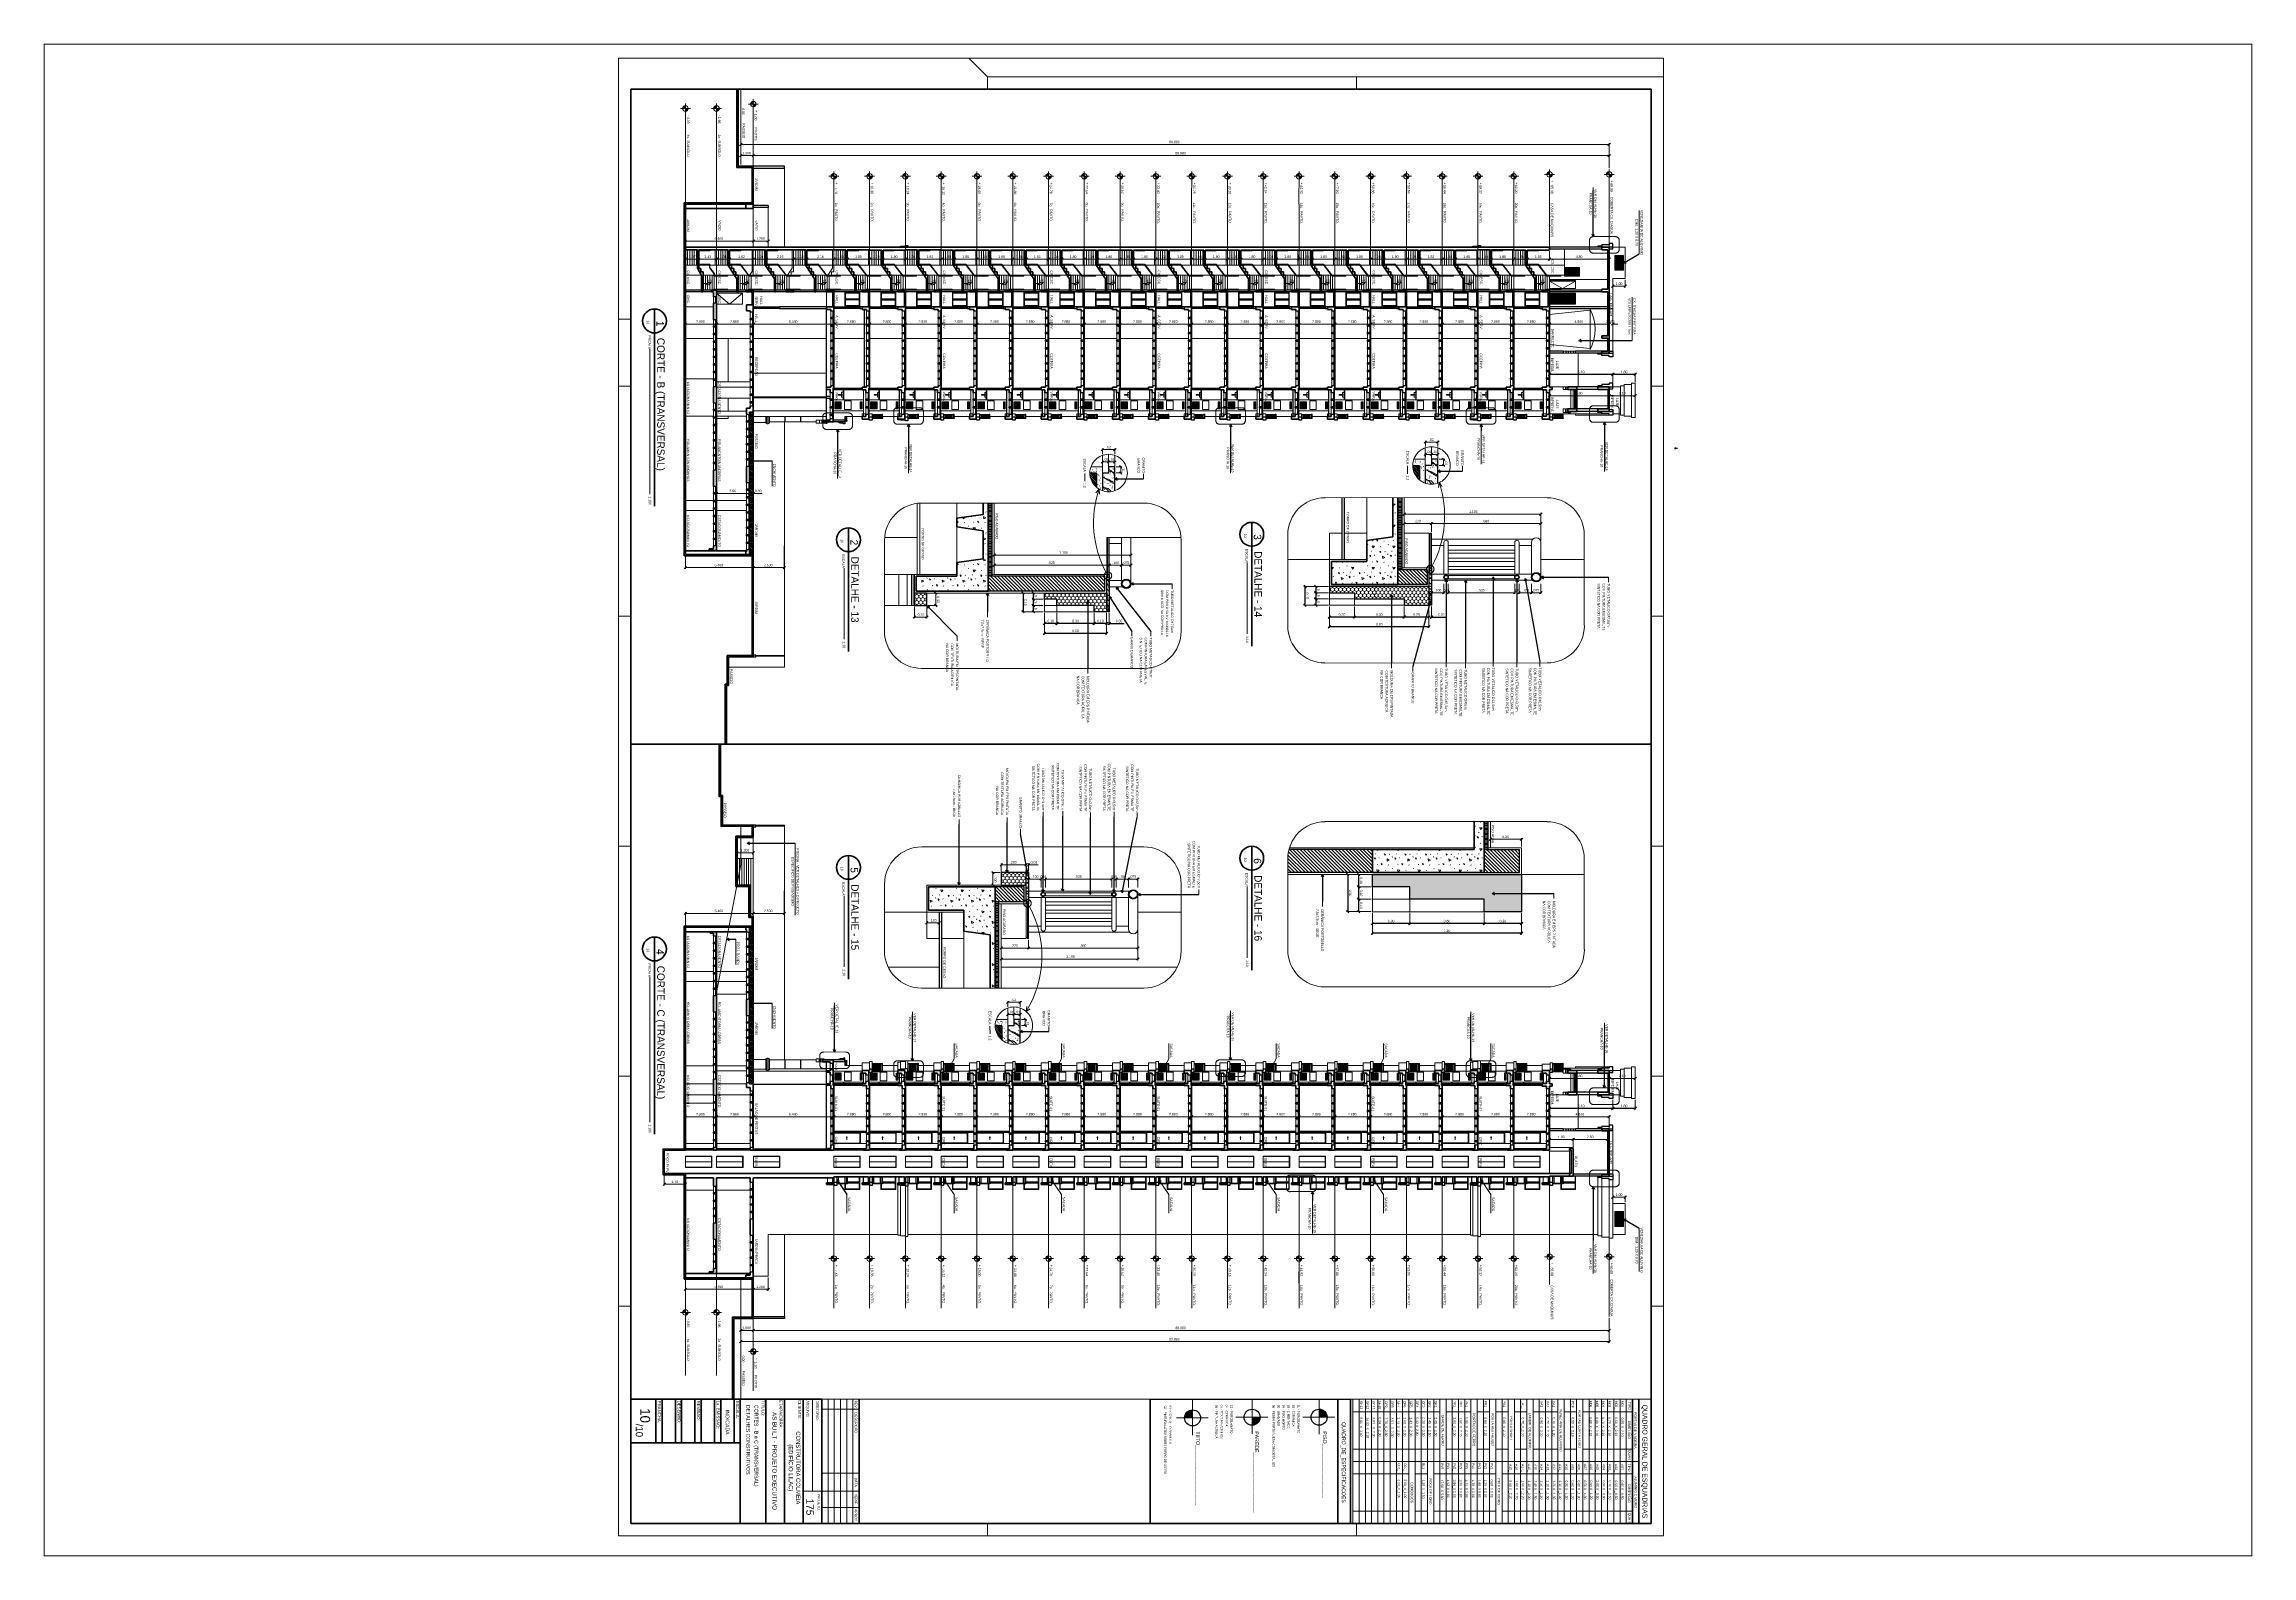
# Paper-space layout 'Layout1' of a CAD drawing. Header units: metres. Extents: x 1.13 to 10.16, y 0.77 to 6.96.
# The model-space entities are those that its viewports show. They can reach past a viewport. Long polylines and large blocks are cut down to what shows.
import ezdxf
from ezdxf.enums import TextEntityAlignment as Align

# ---------------------------------------------------------------- set-up
doc = ezdxf.new("R2010")
doc.units = ezdxf.units.M
doc.header["$MEASUREMENT"] = 0
doc.linetypes.add('DGN Style 3', pattern=[2.76643, 1.976022, -0.790409])
doc.linetypes.add('DGN Style 4', pattern=[3.163611, 1.580817, -0.790409, 0.001976, -0.790409])
for name, color, linetype, lineweight in [('00-EDIFICACOES TÉRREO', 7, 'Continuous', 0), ('1 - Eixos', 7, 'Continuous', 0), ('11 - Acabamentos', 7, 'Continuous', 0), ('15 - Esquadrias Janelas', 7, 'Continuous', 0), ('19 - Estrutura Metálica', 7, 'Continuous', 0), ('20 - Equipamentos', 7, 'Continuous', 0), ('21 - Hachuras', 7, 'Continuous', 0), ('24 - Textos Gerais', 7, 'Continuous', 0), ('32 - Forro', 7, 'Continuous', 0), ('5 - Laje em Corte', 7, 'Continuous', 0), ('57 - Altimetria de Terrenos', 7, 'Continuous', 0), ('7 - Alvenaria', 7, 'Continuous', 0), ('CORNIJAS_VAR NA PLANTA PTIPO 1', 7, 'Continuous', 0), ('Level 1-1', 7, 'Continuous', 0), ('Level 11-1', 7, 'Continuous', 0), ('Level 12', 7, 'Continuous', 0), ('Level 14', 7, 'Continuous', 0), ('Level 24-1', 7, 'Continuous', 0), ('Level 25-1', 7, 'Continuous', 0), ('Level 28-1', 7, 'Continuous', 0), ('Level 3', 7, 'Continuous', 0), ('Level 36', 7, 'Continuous', 0), ('Level 41', 7, 'Continuous', 0), ('Level 42', 7, 'Continuous', 0), ('Level 44', 7, 'Continuous', 0), ('Level 54-1', 7, 'Continuous', 0), ('Level 62', 7, 'Continuous', 0), ('Level 63', 7, 'Continuous', 0), ('Level 7-1', 7, 'Continuous', 0)]:
    doc.layers.add(name, color=color, linetype=linetype, lineweight=lineweight)
doc.styles.add('Style-CIVIL', font='CIVIL.shx')
doc.styles.add('Style-INTL_ENGINEERING', font='INTL_ENGINEERING.shx')
doc.dimstyles.get("Standard").update_dxf_attribs({"dimtxt": 0.18, "dimasz": 0.18, "dimexe": 0.18, "dimexo": 0.0625, "dimgap": 0.09, "dimtad": 0, "dimtih": 1, "dimtoh": 1, "dimdec": 4, "dimzin": 1, "dimdsep": 46, "dimtxsty": 'Standard', "dimcen": 0, "dimadec": 0, "dimazin": 0, "dimtfac": 1, "dimtdec": 4, "dimtofl": 0, "dimtmove": 0, "dimatfit": 3, "dimfxl": 0, "dimtolj": 1, "dimtzin": 1, "dimarcsym": 0})

# ---------------------------------------------------------------- blocks, each defined once
blk = doc.blocks.new('*U4')
at = {"layer": 'Level 44', "color": 7, "linetype": 'Continuous', "lineweight": 30}
for p, q in [((-1.05, 0.07), (-1.05, -0.07)), ((1.05, 0.07), (1.05, -0.07))]:
    blk.add_line(p, q, dxfattribs=at)
at = {"layer": 'Level 44', "color": 7, "linetype": 'Continuous', "lineweight": 0}
for p, q in [((1.05, 0.07), (-1.05, 0.07)), ((1.05, -0.07), (-1.05, -0.07))]:
    blk.add_line(p, q, dxfattribs=at)
at = {"layer": 'Level 44', "color": 7, "linetype": 'Continuous', "lineweight": 40}
blk.add_line((1.05, 0), (-1.05, 0), dxfattribs=at)
blk = doc.blocks.new('*U5')
at = {"layer": '20 - Equipamentos', "color": 81, "linetype": 'Continuous', "lineweight": 13}
for p, q in [((1.43, 1.54), (-1.83, 1.2)), ((-1.83, 1.2), (-1.83, -1.21)), ((1.43, 1.62), (1.43, -1.63)), ((1.43, -1.54), (-1.83, -1.21))]:
    blk.add_line(p, q, dxfattribs=at)
at = {"layer": '20 - Equipamentos', "color": 81, "linetype": 'Continuous', "lineweight": 13, "extrusion": (0, 0, -1)}
blk.add_arc((1.59, 0), 3.43, 151.6788, 208.3212, dxfattribs=at)
blk = doc.blocks.new('SIFAOF')
at = {"color": 172, "linetype": 'Continuous', "lineweight": 0}
for p, q in [((-0.02, 0), (-0.02, -0.01)), ((-0.01, 0), (-0.01, -0.06)), ((0, -0.01), (0, 0)), ((0.01, 0), (0.01, -0.06)), ((0.02, 0), (0.02, -0.01)), ((-0.03, -0.17), (0.03, -0.17)), ((-0.03, -0.17), (-0.03, -0.26)), ((-0.02, -0.01), (0.02, -0.01)), ((-0.02, -0.05), (0.02, -0.05)), ((-0.02, -0.06), (0.02, -0.06)), ((-0.02, -0.06), (-0.02, -0.07)), ((-0.02, -0.07), (0.02, -0.07)), ((-0.02, -0.07), (-0.02, -0.17)), ((-0.02, -0.27), (0.02, -0.27)), ((-0.01, -0.06), (0.01, -0.05)), ((-0.01, -0.06), (0.01, -0.05)), ((-0.01, -0.06), (0, -0.05)), ((-0.01, -0.05), (0, -0.05)), ((-0.01, -0.05), (-0.01, -0.05)), ((-0.01, -0.05), (-0.01, -0.05)), ((0, -0.06), (0.01, -0.05)), ((0, -0.06), (0.01, -0.05)), ((0.01, -0.06), (0.01, -0.06)), ((0.01, -0.06), (0.01, -0.06)), ((0.02, -0.06), (0.02, -0.07)), ((0.02, -0.07), (0.02, -0.17)), ((0.03, -0.17), (0.03, -0.26))]:
    blk.add_line(p, q, dxfattribs=at)
for centre, start, end in [((-0.02, -0.26), 180, 270), ((0.02, -0.26), 270, 0)]:
    blk.add_arc(centre, 0.0116, start, end, dxfattribs=at)
blk = doc.blocks.new('*U6')
at = {"layer": 'Level 36', "color": 172, "linetype": 'DGN Style 4', "lineweight": 13}
blk.add_line((-0.05, 0), (0.17, 0), dxfattribs=at)
at = {"layer": 'Level 36', "color": 172, "linetype": 'Continuous', "lineweight": 13}
for p, q in [((0.05, -0.18), (0.05, 0.18)), ((0.07, 0.2), (0.17, 0.2)), ((0.17, -0.2), (0.07, -0.2))]:
    blk.add_line(p, q, dxfattribs=at)
at = {"layer": 'Level 36', "color": 172, "linetype": 'Continuous', "lineweight": 13, "flags": 128}
for points in [[(0.17, -0.4), (0.17, 0.4)], [(0.22, -0.4), (0.22, 0.4)]]:
    blk.add_lwpolyline(points, dxfattribs=at)
at = {"layer": 'Level 36', "color": 172, "linetype": 'Continuous', "lineweight": 13, "extrusion": (0, 0, -1)}
blk.add_arc((-0.07, 0.18), 0.02, 359.9998, 89.9998, dxfattribs=at)
at = {"layer": 'Level 36', "color": 172, "linetype": 'Continuous', "lineweight": 13}
for centre, start, end in [((0.07, 0.18), 90.0002, 180.0001), ((0.07, -0.18), 180.0002, 270.0002)]:
    blk.add_arc(centre, 0.02, start, end, dxfattribs=at)
at = {"layer": 'Level 41', "color": 7, "linetype": 'Continuous', "lineweight": 30, "rotation": 270}
blk.add_blockref('SIFAOF', (0.05, 0), dxfattribs=at)
blk = doc.blocks.new('*U7')
at = {"layer": 'Level 25-1', "color": 7, "linetype": 'Continuous', "lineweight": 30}
for p, q in [((-0.5, 0.07), (-0.5, -0.08)), ((-0.3, 0.07), (-0.3, -0.08)), ((-0.1, 0.07), (-0.1, -0.08)), ((0.1, 0.07), (0.1, -0.08)), ((0.3, 0.07), (0.3, -0.08)), ((0.5, -0.08), (0.5, 0.07))]:
    blk.add_line(p, q, dxfattribs=at)
at = {"layer": 'Level 25-1', "color": 7, "linetype": 'Continuous', "lineweight": 13, "flags": 128}
blk.add_lwpolyline([(-0.5, 0.07), (0.5, 0.07), (0.5, -0.08), (-0.5, -0.08)], close=True, dxfattribs=at)
blk = doc.blocks.new('*U8')
at = {"layer": '19 - Estrutura Metálica', "color": 172, "linetype": 'Continuous', "lineweight": 0, "flags": 128}
for points in [[(0.33, 0.03), (-0.45, 0.03), (-0.45, -0.02), (0.33, -0.02)], [(0.2, 0.01), (-0.32, 0.01)], [(-0.32, -0.01), (0.2, -0.01)]]:
    blk.add_lwpolyline(points, dxfattribs=at)
at = {"layer": '19 - Estrutura Metálica', "color": 172, "linetype": 'Continuous', "lineweight": 30}
for centre, radius in [((-0.33, 0), 0.0175), ((0.21, 0), 0.0175), ((0.36, 0), 0.0375)]:
    blk.add_circle(centre, radius, dxfattribs=at)
blk = doc.blocks.new('*U9')
at = {"layer": '19 - Estrutura Metálica', "color": 171, "linetype": 'Continuous', "lineweight": 30}
for p, q in [((0.01, 0.02), (0.02, 0.01)), ((0.01, 0.01), (0.02, 0.01)), ((-0.02, -0.06), (0.02, -0.02)), ((-0.01, -0.07), (0.03, -0.03))]:
    blk.add_line(p, q, dxfattribs=at)
for radius in [0.025, 0.015]:
    blk.add_circle((-0.01, 0.03), radius, dxfattribs=at)
for radius, start, end in [(0.03, 319.6851, 49.6329), (0.02, 318.3321, 47.1052)]:
    blk.add_arc((0, -0.01), radius, start, end, dxfattribs=at)
blk = doc.blocks.new('*U10')
at = {"layer": 'Level 44', "color": 7, "linetype": 'Continuous', "lineweight": 30}
for p, q in [((-1.05, 0.07), (-1.05, -0.07)), ((1.28, 0.07), (1.28, -0.07))]:
    blk.add_line(p, q, dxfattribs=at)
at = {"layer": 'Level 44', "color": 7, "linetype": 'Continuous', "lineweight": 0}
for p, q in [((1.28, 0.07), (-1.05, 0.07)), ((1.28, -0.07), (-1.05, -0.07))]:
    blk.add_line(p, q, dxfattribs=at)
at = {"layer": 'Level 44', "color": 7, "linetype": 'Continuous', "lineweight": 40}
blk.add_line((1.28, 0), (-1.05, 0), dxfattribs=at)
blk = doc.blocks.new('*U12')
at = {"layer": 'Level 44', "color": 7, "linetype": 'Continuous', "lineweight": 30}
for p, q in [((-1.05, 0.07), (-1.05, -0.07)), ((1.05, 0.07), (1.05, -0.07))]:
    blk.add_line(p, q, dxfattribs=at)
at = {"layer": 'Level 44', "color": 7, "linetype": 'Continuous', "lineweight": 0}
for p, q in [((1.05, 0.07), (-1.05, 0.07)), ((1.05, -0.07), (-1.05, -0.07))]:
    blk.add_line(p, q, dxfattribs=at)
at = {"layer": 'Level 44', "color": 7, "linetype": 'Continuous', "lineweight": 40}
blk.add_line((1.05, 0), (-1.05, 0), dxfattribs=at)
blk = doc.blocks.new('*U13')
at = {"layer": 'Level 44', "color": 7, "linetype": 'Continuous', "lineweight": 30}
for p, q in [((-1.05, 0.07), (-1.05, -0.07)), ((1.28, 0.07), (1.28, -0.07))]:
    blk.add_line(p, q, dxfattribs=at)
at = {"layer": 'Level 44', "color": 7, "linetype": 'Continuous', "lineweight": 0}
for p, q in [((1.28, 0.07), (-1.05, 0.07)), ((1.28, -0.07), (-1.05, -0.07))]:
    blk.add_line(p, q, dxfattribs=at)
at = {"layer": 'Level 44', "color": 7, "linetype": 'Continuous', "lineweight": 40}
blk.add_line((1.28, 0), (-1.05, 0), dxfattribs=at)
blk = doc.blocks.new('*U14')
at = {"layer": '19 - Estrutura Metálica', "color": 171, "linetype": 'Continuous', "lineweight": 30}
for p, q in [((0.01, 0.02), (0.02, 0.01)), ((0.01, 0.01), (0.02, 0.01)), ((-0.02, -0.06), (0.02, -0.02)), ((-0.01, -0.07), (0.03, -0.03))]:
    blk.add_line(p, q, dxfattribs=at)
for radius in [0.025, 0.015]:
    blk.add_circle((-0.01, 0.03), radius, dxfattribs=at)
for radius, start, end in [(0.03, 319.6851, 49.6329), (0.02, 318.3321, 47.1052)]:
    blk.add_arc((0, -0.01), radius, start, end, dxfattribs=at)
blk = doc.blocks.new('*U15')
at = {"layer": '19 - Estrutura Metálica', "color": 171, "linetype": 'Continuous', "lineweight": 30}
for p, q in [((0.01, 0.02), (0.02, 0.01)), ((0.01, 0.01), (0.02, 0.01)), ((-0.02, -0.06), (0.02, -0.02)), ((-0.01, -0.07), (0.03, -0.03))]:
    blk.add_line(p, q, dxfattribs=at)
at = {"layer": '19 - Estrutura Metálica', "color": 171, "linetype": 'Continuous', "lineweight": 30, "extrusion": (0, 0, -1)}
for radius in [0.025, 0.015]:
    blk.add_circle((0.01, 0.03), radius, dxfattribs=at)
at = {"layer": '19 - Estrutura Metálica', "color": 171, "linetype": 'Continuous', "lineweight": 30}
for radius, start, end in [(0.03, 319.6851, 49.6329), (0.02, 318.3321, 47.1052)]:
    blk.add_arc((0, -0.01), radius, start, end, dxfattribs=at)
blk = doc.blocks.new('*U16')
at = {"layer": '19 - Estrutura Metálica', "color": 172, "linetype": 'Continuous', "lineweight": 0, "flags": 128}
for points in [[(0.33, 0.03), (-0.45, 0.03), (-0.45, -0.02), (0.33, -0.02)], [(0.2, 0.01), (-0.32, 0.01)], [(-0.32, -0.01), (0.2, -0.01)]]:
    blk.add_lwpolyline(points, dxfattribs=at)
at = {"layer": '19 - Estrutura Metálica', "color": 172, "linetype": 'Continuous', "lineweight": 30}
for centre, radius in [((-0.33, 0), 0.0175), ((0.21, 0), 0.0175), ((0.36, 0), 0.0375)]:
    blk.add_circle(centre, radius, dxfattribs=at)
blk = doc.blocks.new('*U17')
at = {"layer": 'Level 36', "color": 172, "linetype": 'DGN Style 4', "lineweight": 13}
blk.add_line((-0.05, 0), (0.17, 0), dxfattribs=at)
at = {"layer": 'Level 36', "color": 172, "linetype": 'Continuous', "lineweight": 13}
for p, q in [((0.05, -0.18), (0.05, 0.18)), ((0.07, 0.2), (0.17, 0.2)), ((0.17, -0.2), (0.07, -0.2))]:
    blk.add_line(p, q, dxfattribs=at)
at = {"layer": 'Level 36', "color": 172, "linetype": 'Continuous', "lineweight": 13, "flags": 128}
for points in [[(0.17, -0.4), (0.17, 0.4)], [(0.22, -0.4), (0.22, 0.4)]]:
    blk.add_lwpolyline(points, dxfattribs=at)
at = {"layer": 'Level 36', "color": 172, "linetype": 'Continuous', "lineweight": 13, "extrusion": (0, 0, -1)}
blk.add_arc((-0.07, 0.18), 0.02, 359.9998, 89.9998, dxfattribs=at)
at = {"layer": 'Level 36', "color": 172, "linetype": 'Continuous', "lineweight": 13}
for centre, start, end in [((0.07, 0.18), 90.0002, 180.0001), ((0.07, -0.18), 180.0002, 270.0002)]:
    blk.add_arc(centre, 0.02, start, end, dxfattribs=at)
at = {"layer": 'Level 41', "color": 7, "linetype": 'Continuous', "lineweight": 30, "rotation": 270}
blk.add_blockref('SIFAOF', (0.05, 0), dxfattribs=at)
blk = doc.blocks.new('*U11')
at = {"layer": '11 - Acabamentos', "color": 30, "linetype": 'Continuous', "lineweight": 13}
for p, q in [((1.24, -6.2), (-1.19, -6.2)), ((1.14, -6.64), (-0.09, -6.64))]:
    blk.add_line(p, q, dxfattribs=at)
at = {"layer": '15 - Esquadrias Janelas', "color": 7, "linetype": 'Continuous', "lineweight": 0, "flags": 128}
for points in [[(0.96, 3.32), (0.96, 2.77), (-0.24, 2.77), (-0.24, 3.32)], [(-0.24, 2.77), (-0.24, 2.22), (0.96, 2.22), (0.96, 2.77)], [(0.91, 3.27), (0.91, 2.82), (-0.19, 2.82), (-0.19, 3.27)], [(-0.19, 2.72), (-0.19, 2.27), (0.91, 2.27), (0.91, 2.72)]]:
    blk.add_lwpolyline(points, close=True, dxfattribs=at)
at = {"layer": '19 - Estrutura Metálica', "color": 172, "linetype": 'Continuous', "lineweight": 0}
for p, q in [((-0.84, -6.5), (-0.84, -6.76)), ((-0.81, -6.5), (-0.81, -6.76)), ((-0.3, -6.5), (-0.3, -6.76)), ((-0.27, -6.5), (-0.27, -6.76)), ((-0.17, -6.5), (-0.17, -6.76)), ((-0.09, -6.5), (-0.09, -6.78))]:
    blk.add_line(p, q, dxfattribs=at)
at = {"layer": '19 - Estrutura Metálica', "color": 172, "linetype": 'Continuous', "lineweight": 0, "flags": 128}
for points in [[(-0.16, -6.48), (-0.94, -6.48), (-0.94, -6.53), (-0.84, -6.53)], [(-0.81, -6.53), (-0.3, -6.53)], [(-0.3, -6.56), (-0.81, -6.56)], [(-0.81, -6.59), (-0.3, -6.59)], [(-0.3, -6.63), (-0.81, -6.63)], [(-0.81, -6.66), (-0.3, -6.66)], [(-0.3, -6.7), (-0.81, -6.7)], [(-0.81, -6.72), (-0.3, -6.72)], [(-0.27, -6.53), (-0.17, -6.53)]]:
    blk.add_lwpolyline(points, dxfattribs=at)
at = {"layer": '19 - Estrutura Metálica', "color": 172, "linetype": 'Continuous', "lineweight": 0}
for centre, radius in [((-0.82, -6.5), 0.0175), ((-0.28, -6.5), 0.0175), ((-0.13, -6.5), 0.0375)]:
    blk.add_arc(centre, radius, 0, 180, dxfattribs=at)
at = {"layer": '32 - Forro', "color": 30, "linetype": 'Continuous', "lineweight": 13}
for p, q in [((-1.64, -6.64), (-1.64, -4.51)), ((-1.62, -6.64), (-1.62, -4.51))]:
    blk.add_line(p, q, dxfattribs=at)
at = {"layer": '5 - Laje em Corte', "color": 1, "linetype": 'Continuous', "lineweight": 40}
for p, q in [((1.74, 6.96), (-1.14, 6.96)), ((-0.16, 6.74), (-1.14, 6.74)), ((-0.16, 5.5), (-0.16, 6.74)), ((0.56, 4.42), (-0.16, 5.5)), ((-0.06, 5.53), (-0.06, 6.74)), ((1.74, 6.74), (-0.06, 6.74)), ((-0.06, 5.53), (0.12, 5.53)), ((0.12, 5.26), (0.12, 5.53)), ((0.3, 5.26), (0.12, 5.26)), ((0.3, 4.99), (0.3, 5.26)), ((0.48, 4.99), (0.3, 4.99)), ((0.48, 4.72), (0.48, 4.99)), ((0.66, 4.72), (0.48, 4.72)), ((0.56, 3.37), (0.56, 4.42)), ((0.66, 3.37), (0.66, 4.72)), ((-1.14, 3.52), (-1.74, 3.52)), ((-1.74, 3.52), (-1.74, 3.37)), ((-1.22, 3.37), (-1.74, 3.37)), ((-1.22, 2.17), (-1.74, 2.17)), ((-1.74, 2.17), (-1.74, 1.96)), ((-1.39, 1.96), (-1.74, 1.96)), ((-1.22, 3.37), (-1.22, 2.17)), ((-1.14, 3.52), (-1.14, -4.36)), ((0.56, 3.37), (0.66, 3.37)), ((-1.39, -4.29), (-1.74, -4.29)), ((-1.74, -4.29), (-1.74, -4.51)), ((-1.44, -4.51), (-1.74, -4.51)), ((-1.19, -4.36), (-1.19, -6.86)), ((-1.19, -4.36), (-1.14, -4.36)), ((-1.44, -6.64), (-1.74, -6.64)), ((-1.74, -6.64), (-1.74, -6.86)), ((-1.19, -6.86), (-1.74, -6.86))]:
    blk.add_line(p, q, dxfattribs=at)
at = {"layer": '5 - Laje em Corte', "color": 1, "linetype": 'Continuous', "lineweight": 0}
for p, q in [((-1.39, -4.18), (-1.39, 1.85)), ((-1.44, -6.49), (-1.44, -4.73)), ((-1.74, -6.64), (-1.74, -6.43)), ((-1.64, -6.43), (-1.74, -6.43)), ((-1.44, -6.43), (-1.62, -6.43))]:
    blk.add_line(p, q, dxfattribs=at)
at = {"layer": '5 - Laje em Corte', "color": 1, "linetype": 'Continuous', "lineweight": 40, "flags": 128}
for points in [[(-1.39, 1.96), (-1.39, 1.85), (-1.18, 1.82)], [(-1.18, 1.82), (-1.18, 1.34), (-1.39, 1.31), (-1.39, 1.24), (-1.18, 1.21)], [(-1.18, 1.21), (-1.18, 0.73), (-1.39, 0.7), (-1.39, 0.63), (-1.18, 0.6)], [(-1.18, 0.6), (-1.18, 0.12), (-1.39, 0.09), (-1.39, 0.02), (-1.18, -0.01)], [(-1.18, -0.01), (-1.18, -0.49), (-1.39, -0.52), (-1.39, -0.59), (-1.18, -0.62)], [(-1.18, -0.62), (-1.18, -1.1), (-1.39, -1.13), (-1.39, -1.2), (-1.18, -1.23)], [(-1.18, -1.23), (-1.18, -1.71), (-1.39, -1.74), (-1.39, -1.81), (-1.18, -1.84)], [(-1.18, -1.84), (-1.18, -2.32), (-1.39, -2.35), (-1.39, -2.42), (-1.18, -2.45)], [(-1.18, -2.45), (-1.18, -2.93), (-1.39, -2.96), (-1.39, -3.03), (-1.18, -3.06)], [(-1.18, -3.06), (-1.18, -3.54), (-1.39, -3.57), (-1.39, -3.64), (-1.18, -3.67)], [(-1.44, -4.51), (-1.44, -4.73), (-1.23, -4.76)], [(-1.23, -4.76), (-1.23, -5.24), (-1.44, -5.27), (-1.44, -5.34), (-1.23, -5.37)], [(-1.18, -3.67), (-1.18, -4.15), (-1.39, -4.18)], [(-1.39, -4.18), (-1.39, -4.29)], [(-1.23, -5.37), (-1.23, -5.85), (-1.44, -5.88), (-1.44, -5.95), (-1.23, -5.98)], [(-1.23, -5.98), (-1.23, -6.46), (-1.44, -6.49), (-1.44, -6.64)]]:
    blk.add_lwpolyline(points, dxfattribs=at)
at = {"layer": '7 - Alvenaria', "color": 7, "linetype": 'Continuous', "lineweight": 30}
blk.add_line((-0.94, -6.71), (-1.19, -6.71), dxfattribs=at)
at = {"layer": '7 - Alvenaria', "color": 7, "linetype": 'Continuous', "lineweight": 30, "flags": 128}
blk.add_lwpolyline([(-0.94, -6.71), (-0.94, -6.96), (-1.14, -6.96), (-1.14, -6.86), (-1.19, -6.86)], dxfattribs=at)
at = {"layer": 'CORNIJAS_VAR NA PLANTA PTIPO 1', "color": 7, "linetype": 'Continuous', "lineweight": 30}
for p, q in [((1.14, 2.17), (0.96, 2.17)), ((1.14, 2.02), (0.96, 2.02))]:
    blk.add_line(p, q, dxfattribs=at)
at = {"layer": 'CORNIJAS_VAR NA PLANTA PTIPO 1', "color": 7, "linetype": 'Continuous', "lineweight": 13}
for p, q in [((-0.94, -6.43), (-1.19, -6.43)), ((-0.94, -6.71), (-0.94, -6.43))]:
    blk.add_line(p, q, dxfattribs=at)
at = {"layer": 'Level 28-1', "color": 171, "linetype": 'Continuous', "lineweight": 13}
for p, q in [((0.77, 6.7), (-0.06, 6.7)), ((0.82, 6.67), (-0.06, 6.67)), ((0.82, 5.61), (-0.06, 5.61)), ((0.77, 5.57), (-0.06, 5.57)), ((0.77, 5.53), (0.77, 5.57)), ((0.82, 6.7), (0.78, 6.7)), ((0.78, 5.53), (0.78, 5.57)), ((0.81, 5.57), (0.78, 5.57)), ((0.8, 5.59), (0.79, 5.59)), ((0.8, 5.59), (0.79, 5.59)), ((0.81, 5.58), (1.53, 4.65)), ((0.84, 5.6), (1.56, 4.67)), ((-1.14, 4.68), (-0.26, 4.68)), ((-1.14, 4.64), (-0.26, 4.64)), ((-1.14, 3.6), (-0.26, 3.6)), ((-1.14, 3.56), (-0.26, 3.56)), ((-0.31, 4.72), (-0.31, 4.68)), ((-0.31, 3.52), (-0.31, 3.56)), ((-0.3, 4.72), (-0.3, 4.68)), ((-0.3, 3.52), (-0.3, 3.56)), ((-0.24, 4.66), (-0.24, 4.72)), ((1.49, 4.7), (1.49, 4.68)), ((1.5, 4.69), (1.5, 4.68)), ((1.51, 4.67), (1.51, 4.67)), ((1.52, 4.66), (1.51, 4.66)), ((1.54, 4.64), (1.74, 4.64)), ((1.54, 3.6), (1.74, 3.6)), ((1.54, 3.56), (1.74, 3.56)), ((1.55, 4.68), (1.74, 4.68))]:
    blk.add_line(p, q, dxfattribs=at)
at = {"layer": 'Level 28-1', "color": 171, "linetype": 'Continuous', "lineweight": 13, "flags": 128}
blk.add_lwpolyline([(-0.28, 4.68), (-0.28, 4.72), (-0.28, 4.69)], dxfattribs=at)
at = {"layer": 'Level 28-1', "color": 171, "linetype": 'Continuous', "lineweight": 13, "extrusion": (0, 0, -1)}
for radius, start, end in [(0.0225, 0.0115, 89.9593), (0.015, 358.6585, 87.4316)]:
    blk.add_arc((-0.79, 5.57), radius, start, end, dxfattribs=at)
at = {"layer": 'Level 28-1', "color": 171, "linetype": 'Continuous', "lineweight": 13}
for centre, radius, start, end in [((0.82, 5.59), 0.0187, 36.9033, 216.9033), ((-0.26, 4.66), 0.0187, 269.9948, 90.0001), ((-0.26, 3.58), 0.0187, 269.9999, 90), ((1.51, 4.68), 0.0225, 180.0115, 269.9593), ((1.51, 4.68), 0.015, 178.6585, 267.4316), ((1.54, 4.66), 0.0187, 216.9033, 36.9033)]:
    blk.add_arc(centre, radius, start, end, dxfattribs=at)
at = {"layer": 'Level 36', "color": 172, "linetype": 'Continuous', "lineweight": 13}
for p, q in [((-1.01, -5.48), (-1.01, -6.02)), ((-0.98, -5.48), (-0.98, -6.02)), ((-0.95, -5.48), (-0.95, -6.02)), ((-0.92, -5.48), (-0.92, -6.02)), ((-0.9, -5.48), (-0.9, -6.02)), ((-0.87, -5.48), (-0.87, -6.02)), ((-0.84, -5.48), (-0.84, -6.02)), ((-0.81, -5.48), (-0.81, -6.02)), ((-0.78, -5.48), (-0.78, -6.02)), ((-0.76, -5.48), (-0.76, -6.02)), ((-0.73, -5.48), (-0.73, -6.02)), ((-0.7, -5.48), (-0.7, -6.02)), ((-0.67, -5.48), (-0.67, -6.02)), ((-0.64, -5.48), (-0.64, -6.02)), ((-0.62, -5.48), (-0.62, -6.02)), ((-0.59, -5.48), (-0.59, -6.02)), ((-0.56, -5.48), (-0.56, -6.02)), ((1.04, -5.48), (1.04, -6.02)), ((1.06, -5.48), (1.06, -6.02)), ((1.09, -5.48), (1.09, -6.02))]:
    blk.add_line(p, q, dxfattribs=at)
at = {"layer": 'Level 36', "color": 172, "linetype": 'Continuous', "lineweight": 13, "flags": 128}
for points in [[(-0.54, -5.46), (-0.54, -6.04), (-1.06, -6.04), (-1.06, -5.46)], [(-0.56, -5.48), (-0.56, -6.02), (-1.04, -6.02), (-1.04, -5.48)], [(-0.28, -5.4), (-0.28, -6.1), (0.25, -6.1), (0.25, -5.4)], [(1.14, -5.46), (1.14, -6.04), (0.99, -6.04), (0.99, -5.46)], [(1.12, -5.48), (1.12, -6.02), (1.01, -6.02), (1.01, -5.48)]]:
    blk.add_lwpolyline(points, close=True, dxfattribs=at)
at = {"layer": 'Level 41', "color": 230, "linetype": 'Continuous', "lineweight": 0}
for p, q in [((-1.24, 5.53), (-1.24, 6.74)), ((0.84, 3.52), (0.84, 4.72)), ((1.02, 3.52), (1.02, 4.72)), ((1.2, 3.52), (1.2, 4.72)), ((1.38, 3.52), (1.38, 4.72)), ((1.56, 4.68), (1.56, 4.72)), ((1.56, 3.6), (1.56, 4.64)), ((1.56, 3.52), (1.56, 3.56)), ((1.74, 4.68), (1.74, 4.72)), ((1.74, 3.6), (1.74, 4.64)), ((1.74, 3.52), (1.74, 3.56))]:
    blk.add_line(p, q, dxfattribs=at)
at = {"layer": 'Level 41', "color": 230, "linetype": 'DGN Style 3', "lineweight": 0}
for p, q in [((-1.14, 4.72), (-1.14, 6.74)), ((-0.96, 5.53), (-0.96, 6.74)), ((-0.78, 5.53), (-0.78, 6.74)), ((-0.6, 5.53), (-0.6, 6.74)), ((-0.42, 5.53), (-0.42, 6.74)), ((-0.24, 5.53), (-0.24, 6.74))]:
    blk.add_line(p, q, dxfattribs=at)
at = {"layer": 'Level 41', "color": 7, "linetype": 'Continuous', "lineweight": 13}
for p, q in [((-0.16, 5.53), (-1.14, 5.53)), ((0.84, 5.53), (0.12, 5.53)), ((1.74, 5.53), (0.89, 5.53)), ((0.36, 4.72), (-1.14, 4.72)), ((1.47, 4.72), (0.66, 4.72)), ((1.74, 4.72), (1.52, 4.72))]:
    blk.add_line(p, q, dxfattribs=at)
at = {"layer": 'Level 41', "color": 7, "linetype": 'Continuous', "lineweight": 30}
for p, q in [((0.56, 3.52), (-1.14, 3.52)), ((0.56, 3.37), (-1.14, 3.37)), ((1.14, 3.52), (0.66, 3.52)), ((1.14, 3.37), (0.66, 3.37))]:
    blk.add_line(p, q, dxfattribs=at)
at = {"layer": 'Level 44', "color": 7, "linetype": 'Continuous', "lineweight": 13}
for p, q in [((1.49, -0.38), (-1.14, -0.38)), ((1.24, -5.31), (-1.19, -5.31))]:
    blk.add_line(p, q, dxfattribs=at)
at = {"layer": '19 - Estrutura Metálica', "color": 171, "linetype": 'Continuous', "lineweight": 30, "xscale": 0.7499990121287976, "yscale": 0.7499990121287976, "zscale": 0.7499990121287976, "rotation": 220.3263723975496}
blk.add_blockref('*U14', (0.8, 6.7), dxfattribs=at)
at = {"layer": '19 - Estrutura Metálica', "color": 171, "linetype": 'Continuous', "lineweight": 30, "extrusion": (0, 0, -1), "xscale": 0.7499990121287978, "yscale": 0.7499990121287978, "zscale": 0.7499990121287978, "rotation": 40.32637239754955}
blk.add_blockref('*U15', (-1.52, 3.57), dxfattribs=at)
at = {"layer": '19 - Estrutura Metálica', "color": 172, "linetype": 'Continuous', "lineweight": 30}
blk.add_blockref('*U16', (-0.49, -6.78), dxfattribs=at)
at = {"layer": 'Level 36', "color": 172, "linetype": 'Continuous', "lineweight": 13}
blk.add_blockref('*U17', (-0.56, -4.91), dxfattribs=at)
at = {"layer": 'Level 44', "color": 7, "linetype": 'Continuous', "lineweight": 30}
for name, p in [('*U12', (-0.09, 2.1)), ('*U13', (-0.14, -4.43))]:
    blk.add_blockref(name, p, dxfattribs=at)
blk = doc.blocks.new('*U24')
at = {"layer": '32 - Forro', "color": 30, "linetype": 'Continuous', "lineweight": 13}
for p, q in [((-0.3, -4.97), (-0.3, -2.84)), ((-0.28, -4.97), (-0.28, -2.84))]:
    blk.add_line(p, q, dxfattribs=at)
at = {"layer": '5 - Laje em Corte', "color": 1, "linetype": 'Continuous', "lineweight": 40}
for p, q in [((0.2, 5.19), (-0.4, 5.19)), ((-0.4, 5.19), (-0.4, 5.04)), ((0.1, 5.04), (-0.4, 5.04)), ((0.1, 3.84), (-0.4, 3.84)), ((-0.4, 3.84), (-0.4, 3.63)), ((-0.05, 3.63), (-0.4, 3.63)), ((0.1, 5.04), (0.1, 3.84)), ((0.2, 5.19), (0.2, -2.62)), ((-0.05, -2.62), (-0.4, -2.62)), ((-0.4, -2.62), (-0.4, -2.84)), ((-0.05, -2.84), (-0.4, -2.84)), ((0.4, -2.62), (0.2, -2.62)), ((0.4, -2.82), (0.2, -2.82)), ((0.2, -2.82), (0.2, -5.19)), ((0.4, -2.62), (0.4, -2.82)), ((-0.05, -4.97), (-0.4, -4.97)), ((-0.4, -4.97), (-0.4, -5.19)), ((0.2, -5.19), (-0.4, -5.19))]:
    blk.add_line(p, q, dxfattribs=at)
at = {"layer": '5 - Laje em Corte', "color": 1, "linetype": 'Continuous', "lineweight": 0}
for p, q in [((-0.05, -2.51), (-0.05, 3.52)), ((-0.05, -4.82), (-0.05, -3.06)), ((-0.4, -4.97), (-0.4, -4.76)), ((-0.3, -4.76), (-0.4, -4.76)), ((-0.05, -4.76), (-0.28, -4.76))]:
    blk.add_line(p, q, dxfattribs=at)
at = {"layer": '5 - Laje em Corte', "color": 1, "linetype": 'Continuous', "lineweight": 40, "flags": 128}
for points in [[(-0.05, 3.63), (-0.05, 3.52), (0.16, 3.49)], [(0.16, 3.49), (0.16, 3.01), (-0.05, 2.98), (-0.05, 2.91), (0.16, 2.88)], [(0.16, 2.88), (0.16, 2.4), (-0.05, 2.37), (-0.05, 2.3), (0.16, 2.27)], [(0.16, 2.27), (0.16, 1.79), (-0.05, 1.76), (-0.05, 1.69), (0.16, 1.66)], [(0.16, 1.66), (0.16, 1.18), (-0.05, 1.15), (-0.05, 1.08), (0.16, 1.05)], [(0.16, 1.05), (0.16, 0.57), (-0.05, 0.54), (-0.05, 0.47), (0.16, 0.44)], [(0.16, 0.44), (0.16, -0.04), (-0.05, -0.07), (-0.05, -0.14), (0.16, -0.17)], [(0.16, -0.17), (0.16, -0.65), (-0.05, -0.68), (-0.05, -0.75), (0.16, -0.78)], [(0.16, -0.78), (0.16, -1.26), (-0.05, -1.29), (-0.05, -1.36), (0.16, -1.39)], [(0.16, -1.39), (0.16, -1.87), (-0.05, -1.9), (-0.05, -1.97), (0.16, -2)], [(0.16, -2), (0.16, -2.48), (-0.05, -2.51)], [(-0.05, -2.51), (-0.05, -2.62)], [(-0.05, -2.84), (-0.05, -3.06), (0.16, -3.09)], [(0.16, -3.09), (0.16, -3.57), (-0.05, -3.6), (-0.05, -3.67), (0.16, -3.7)], [(0.16, -3.7), (0.16, -4.18), (-0.05, -4.21), (-0.05, -4.28), (0.16, -4.31)], [(0.16, -4.31), (0.16, -4.79), (-0.05, -4.82), (-0.05, -4.97)]]:
    blk.add_lwpolyline(points, dxfattribs=at)
blk = doc.blocks.new('*U25')
at = {"layer": 'Level 12', "color": 131, "linetype": 'Continuous', "lineweight": 0}
for p, q in [((1.26, -0.27), (-1.26, 0.53)), ((0.88, -0.15), (1, 0.23)), ((0.93, 0.01), (1.04, -0.2)), ((0.95, 0.06), (1.09, -0.21)), ((0.99, 0.04), (1.1, -0.17)), ((0.66, -0.1), (0.8, -0.35)), ((0.66, -0.16), (0.74, -0.32)), ((0.7, -0.09), (0.82, -0.33)), ((0.74, -0.1), (0.84, -0.29)), ((0.88, -0.15), (0.76, -0.53)), ((0.79, -0.12), (0.85, -0.24)), ((0.83, -0.13), (0.86, -0.2)), ((0.88, -0.15), (0.88, -0.15)), ((0.89, -0.12), (0.91, -0.16)), ((0.9, -0.08), (0.95, -0.17)), ((0.92, -0.03), (1, -0.19)), ((1.06, -0.02), (1.09, -0.08))]:
    blk.add_line(p, q, dxfattribs=at)
at = {"layer": 'Level 12', "color": 131, "linetype": 'Continuous', "lineweight": 0, "flags": 128}
for points in [[(0.95, 0.06, -0.414214), (1.09, -0.21), (1.09, -0.22), (0.88, -0.15), (0.95, 0.06)], [(0.81, -0.36, -0.414214), (0.67, -0.08), (0.67, -0.08), (0.88, -0.15), (0.81, -0.36)]]:
    blk.add_lwpolyline(points, format="xyb", close=True, dxfattribs=at)
at = {"layer": 'Level 12', "color": 131, "linetype": 'Continuous', "lineweight": 0}
blk.add_circle((0.88, -0.15), 0.221, dxfattribs=at)
at = {"layer": 'Level 12', "color": 2, "linetype": 'Continuous', "lineweight": 13, "style": 'Style-CIVIL'}
blk.add_text('+', height=0.2, rotation=162.4862, dxfattribs=at).set_placement((0.37, -0.12))
blk = doc.blocks.new('*U26')
at = {"layer": 'Level 12', "color": 131, "linetype": 'Continuous', "lineweight": 0}
for p, q in [((1.26, -0.27), (-1.26, 0.53)), ((0.88, -0.15), (1, 0.23)), ((0.93, 0.01), (1.04, -0.2)), ((0.95, 0.06), (1.09, -0.21)), ((0.99, 0.04), (1.1, -0.17)), ((0.66, -0.1), (0.8, -0.35)), ((0.66, -0.16), (0.74, -0.32)), ((0.7, -0.09), (0.82, -0.33)), ((0.74, -0.1), (0.84, -0.29)), ((0.88, -0.15), (0.76, -0.53)), ((0.79, -0.12), (0.85, -0.24)), ((0.83, -0.13), (0.86, -0.2)), ((0.88, -0.15), (0.88, -0.15)), ((0.89, -0.12), (0.91, -0.16)), ((0.9, -0.08), (0.95, -0.17)), ((0.92, -0.03), (1, -0.19)), ((1.06, -0.02), (1.09, -0.08))]:
    blk.add_line(p, q, dxfattribs=at)
at = {"layer": 'Level 12', "color": 131, "linetype": 'Continuous', "lineweight": 0, "flags": 128}
for points in [[(0.95, 0.06, -0.414214), (1.09, -0.21), (1.09, -0.22), (0.88, -0.15), (0.95, 0.06)], [(0.81, -0.36, -0.414214), (0.67, -0.08), (0.67, -0.08), (0.88, -0.15), (0.81, -0.36)]]:
    blk.add_lwpolyline(points, format="xyb", close=True, dxfattribs=at)
at = {"layer": 'Level 12', "color": 131, "linetype": 'Continuous', "lineweight": 0}
blk.add_circle((0.88, -0.15), 0.221, dxfattribs=at)
at = {"layer": 'Level 12', "color": 2, "linetype": 'Continuous', "lineweight": 13, "style": 'Style-CIVIL'}
blk.add_text('+', height=0.2, rotation=162.4862, dxfattribs=at).set_placement((0.37, -0.12))
blk = doc.blocks.new('*U27')
at = {"layer": 'Level 12', "color": 131, "linetype": 'Continuous', "lineweight": 0}
for p, q in [((1.26, -0.27), (-1.26, 0.53)), ((0.88, -0.15), (1, 0.23)), ((0.93, 0.01), (1.04, -0.2)), ((0.95, 0.06), (1.09, -0.21)), ((0.99, 0.04), (1.1, -0.17)), ((0.66, -0.1), (0.8, -0.35)), ((0.66, -0.16), (0.74, -0.32)), ((0.7, -0.09), (0.82, -0.33)), ((0.74, -0.1), (0.84, -0.29)), ((0.88, -0.15), (0.76, -0.53)), ((0.79, -0.12), (0.85, -0.24)), ((0.83, -0.13), (0.86, -0.2)), ((0.88, -0.15), (0.88, -0.15)), ((0.89, -0.12), (0.91, -0.16)), ((0.9, -0.08), (0.95, -0.17)), ((0.92, -0.03), (1, -0.19)), ((1.06, -0.02), (1.09, -0.08))]:
    blk.add_line(p, q, dxfattribs=at)
at = {"layer": 'Level 12', "color": 131, "linetype": 'Continuous', "lineweight": 0, "flags": 128}
for points in [[(0.95, 0.06, -0.414214), (1.09, -0.21), (1.09, -0.22), (0.88, -0.15), (0.95, 0.06)], [(0.81, -0.36, -0.414214), (0.67, -0.08), (0.67, -0.08), (0.88, -0.15), (0.81, -0.36)]]:
    blk.add_lwpolyline(points, format="xyb", close=True, dxfattribs=at)
at = {"layer": 'Level 12', "color": 131, "linetype": 'Continuous', "lineweight": 0}
blk.add_circle((0.88, -0.15), 0.221, dxfattribs=at)
at = {"layer": 'Level 12', "color": 2, "linetype": 'Continuous', "lineweight": 13, "style": 'Style-CIVIL'}
blk.add_text('+', height=0.2, rotation=162.4862, dxfattribs=at).set_placement((0.37, -0.12))
blk = doc.blocks.new('*U28')
at = {"layer": 'Level 12', "color": 131, "linetype": 'Continuous', "lineweight": 0}
for p, q in [((1.26, -0.27), (-1.26, 0.53)), ((0.88, -0.15), (1, 0.23)), ((0.93, 0.01), (1.04, -0.2)), ((0.95, 0.06), (1.09, -0.21)), ((0.99, 0.04), (1.1, -0.17)), ((0.66, -0.1), (0.8, -0.35)), ((0.66, -0.16), (0.74, -0.32)), ((0.7, -0.09), (0.82, -0.33)), ((0.74, -0.1), (0.84, -0.29)), ((0.88, -0.15), (0.76, -0.53)), ((0.79, -0.12), (0.85, -0.24)), ((0.83, -0.13), (0.86, -0.2)), ((0.88, -0.15), (0.88, -0.15)), ((0.89, -0.12), (0.91, -0.16)), ((0.9, -0.08), (0.95, -0.17)), ((0.92, -0.03), (1, -0.19)), ((1.06, -0.02), (1.09, -0.08))]:
    blk.add_line(p, q, dxfattribs=at)
at = {"layer": 'Level 12', "color": 131, "linetype": 'Continuous', "lineweight": 0, "flags": 128}
for points in [[(0.95, 0.06, -0.414214), (1.09, -0.21), (1.09, -0.22), (0.88, -0.15), (0.95, 0.06)], [(0.81, -0.36, -0.414214), (0.67, -0.08), (0.67, -0.08), (0.88, -0.15), (0.81, -0.36)]]:
    blk.add_lwpolyline(points, format="xyb", close=True, dxfattribs=at)
at = {"layer": 'Level 12', "color": 131, "linetype": 'Continuous', "lineweight": 0}
blk.add_circle((0.88, -0.15), 0.221, dxfattribs=at)
at = {"layer": 'Level 12', "color": 2, "linetype": 'Continuous', "lineweight": 13, "style": 'Style-CIVIL'}
blk.add_text('+', height=0.2, rotation=162.4862, dxfattribs=at).set_placement((0.37, -0.12))
blk = doc.blocks.new('*U29')
at = {"layer": 'Level 12', "color": 131, "linetype": 'Continuous', "lineweight": 0}
for p, q in [((1.26, -0.27), (-1.26, 0.53)), ((0.88, -0.15), (1, 0.23)), ((0.93, 0.01), (1.04, -0.2)), ((0.95, 0.06), (1.09, -0.21)), ((0.99, 0.04), (1.1, -0.17)), ((0.66, -0.1), (0.8, -0.35)), ((0.66, -0.16), (0.74, -0.32)), ((0.7, -0.09), (0.82, -0.33)), ((0.74, -0.1), (0.84, -0.29)), ((0.88, -0.15), (0.76, -0.53)), ((0.79, -0.12), (0.85, -0.24)), ((0.83, -0.13), (0.86, -0.2)), ((0.88, -0.15), (0.88, -0.15)), ((0.89, -0.12), (0.91, -0.16)), ((0.9, -0.08), (0.95, -0.17)), ((0.92, -0.03), (1, -0.19)), ((1.06, -0.02), (1.09, -0.08))]:
    blk.add_line(p, q, dxfattribs=at)
at = {"layer": 'Level 12', "color": 131, "linetype": 'Continuous', "lineweight": 0, "flags": 128}
for points in [[(0.95, 0.06, -0.414214), (1.09, -0.21), (1.09, -0.22), (0.88, -0.15), (0.95, 0.06)], [(0.81, -0.36, -0.414214), (0.67, -0.08), (0.67, -0.08), (0.88, -0.15), (0.81, -0.36)]]:
    blk.add_lwpolyline(points, format="xyb", close=True, dxfattribs=at)
at = {"layer": 'Level 12', "color": 131, "linetype": 'Continuous', "lineweight": 0}
blk.add_circle((0.88, -0.15), 0.221, dxfattribs=at)
at = {"layer": 'Level 12', "color": 2, "linetype": 'Continuous', "lineweight": 13, "style": 'Style-CIVIL'}
blk.add_text('+', height=0.2, rotation=162.4862, dxfattribs=at).set_placement((0.37, -0.12))
blk = doc.blocks.new('*U30')
at = {"layer": 'Level 12', "color": 131, "linetype": 'Continuous', "lineweight": 0}
for p, q in [((1.26, -0.27), (-1.26, 0.53)), ((0.88, -0.15), (1, 0.23)), ((0.93, 0.01), (1.04, -0.2)), ((0.95, 0.06), (1.09, -0.21)), ((0.99, 0.04), (1.1, -0.17)), ((0.66, -0.1), (0.8, -0.35)), ((0.66, -0.16), (0.74, -0.32)), ((0.7, -0.09), (0.82, -0.33)), ((0.74, -0.1), (0.84, -0.29)), ((0.88, -0.15), (0.76, -0.53)), ((0.79, -0.12), (0.85, -0.24)), ((0.83, -0.13), (0.86, -0.2)), ((0.88, -0.15), (0.88, -0.15)), ((0.89, -0.12), (0.91, -0.16)), ((0.9, -0.08), (0.95, -0.17)), ((0.92, -0.03), (1, -0.19)), ((1.06, -0.02), (1.09, -0.08))]:
    blk.add_line(p, q, dxfattribs=at)
at = {"layer": 'Level 12', "color": 131, "linetype": 'Continuous', "lineweight": 0, "flags": 128}
for points in [[(0.95, 0.06, -0.414214), (1.09, -0.21), (1.09, -0.22), (0.88, -0.15), (0.95, 0.06)], [(0.81, -0.36, -0.414214), (0.67, -0.08), (0.67, -0.08), (0.88, -0.15), (0.81, -0.36)]]:
    blk.add_lwpolyline(points, format="xyb", close=True, dxfattribs=at)
at = {"layer": 'Level 12', "color": 131, "linetype": 'Continuous', "lineweight": 0}
blk.add_circle((0.88, -0.15), 0.221, dxfattribs=at)
at = {"layer": 'Level 12', "color": 2, "linetype": 'Continuous', "lineweight": 13, "style": 'Style-CIVIL'}
blk.add_text('+', height=0.2, rotation=162.4862, dxfattribs=at).set_placement((0.37, -0.12))
blk = doc.blocks.new('*U31')
at = {"layer": 'Level 12', "color": 131, "linetype": 'Continuous', "lineweight": 0}
for p, q in [((1.26, -0.27), (-1.26, 0.53)), ((0.88, -0.15), (1, 0.23)), ((0.93, 0.01), (1.04, -0.2)), ((0.95, 0.06), (1.09, -0.21)), ((0.99, 0.04), (1.1, -0.17)), ((0.66, -0.1), (0.8, -0.35)), ((0.66, -0.16), (0.74, -0.32)), ((0.7, -0.09), (0.82, -0.33)), ((0.74, -0.1), (0.84, -0.29)), ((0.88, -0.15), (0.76, -0.53)), ((0.79, -0.12), (0.85, -0.24)), ((0.83, -0.13), (0.86, -0.2)), ((0.88, -0.15), (0.88, -0.15)), ((0.89, -0.12), (0.91, -0.16)), ((0.9, -0.08), (0.95, -0.17)), ((0.92, -0.03), (1, -0.19)), ((1.06, -0.02), (1.09, -0.08))]:
    blk.add_line(p, q, dxfattribs=at)
at = {"layer": 'Level 12', "color": 131, "linetype": 'Continuous', "lineweight": 0, "flags": 128}
for points in [[(0.95, 0.06, -0.414214), (1.09, -0.21), (1.09, -0.22), (0.88, -0.15), (0.95, 0.06)], [(0.81, -0.36, -0.414214), (0.67, -0.08), (0.67, -0.08), (0.88, -0.15), (0.81, -0.36)]]:
    blk.add_lwpolyline(points, format="xyb", close=True, dxfattribs=at)
at = {"layer": 'Level 12', "color": 131, "linetype": 'Continuous', "lineweight": 0}
blk.add_circle((0.88, -0.15), 0.221, dxfattribs=at)
at = {"layer": 'Level 12', "color": 2, "linetype": 'Continuous', "lineweight": 13, "style": 'Style-CIVIL'}
blk.add_text('+', height=0.2, rotation=162.4862, dxfattribs=at).set_placement((0.37, -0.12))
blk = doc.blocks.new('*U32')
at = {"layer": 'Level 12', "color": 131, "linetype": 'Continuous', "lineweight": 0}
for p, q in [((1.26, -0.27), (-1.26, 0.53)), ((0.88, -0.15), (1, 0.23)), ((0.93, 0.01), (1.04, -0.2)), ((0.95, 0.06), (1.09, -0.21)), ((0.99, 0.04), (1.1, -0.17)), ((0.66, -0.1), (0.8, -0.35)), ((0.66, -0.16), (0.74, -0.32)), ((0.7, -0.09), (0.82, -0.33)), ((0.74, -0.1), (0.84, -0.29)), ((0.88, -0.15), (0.76, -0.53)), ((0.79, -0.12), (0.85, -0.24)), ((0.83, -0.13), (0.86, -0.2)), ((0.88, -0.15), (0.88, -0.15)), ((0.89, -0.12), (0.91, -0.16)), ((0.9, -0.08), (0.95, -0.17)), ((0.92, -0.03), (1, -0.19)), ((1.06, -0.02), (1.09, -0.08))]:
    blk.add_line(p, q, dxfattribs=at)
at = {"layer": 'Level 12', "color": 131, "linetype": 'Continuous', "lineweight": 0, "flags": 128}
for points in [[(0.95, 0.06, -0.414214), (1.09, -0.21), (1.09, -0.22), (0.88, -0.15), (0.95, 0.06)], [(0.81, -0.36, -0.414214), (0.67, -0.08), (0.67, -0.08), (0.88, -0.15), (0.81, -0.36)]]:
    blk.add_lwpolyline(points, format="xyb", close=True, dxfattribs=at)
at = {"layer": 'Level 12', "color": 131, "linetype": 'Continuous', "lineweight": 0}
blk.add_circle((0.88, -0.15), 0.221, dxfattribs=at)
at = {"layer": 'Level 12', "color": 2, "linetype": 'Continuous', "lineweight": 13, "style": 'Style-CIVIL'}
blk.add_text('+', height=0.2, rotation=162.4862, dxfattribs=at).set_placement((0.37, -0.12))
blk = doc.blocks.new('*U33')
at = {"layer": 'Level 12', "color": 131, "linetype": 'Continuous', "lineweight": 0}
for p, q in [((1.26, -0.27), (-1.26, 0.53)), ((0.88, -0.15), (1, 0.23)), ((0.93, 0.01), (1.04, -0.2)), ((0.95, 0.06), (1.09, -0.21)), ((0.99, 0.04), (1.1, -0.17)), ((0.66, -0.1), (0.8, -0.35)), ((0.66, -0.16), (0.74, -0.32)), ((0.7, -0.09), (0.82, -0.33)), ((0.74, -0.1), (0.84, -0.29)), ((0.88, -0.15), (0.76, -0.53)), ((0.79, -0.12), (0.85, -0.24)), ((0.83, -0.13), (0.86, -0.2)), ((0.88, -0.15), (0.88, -0.15)), ((0.89, -0.12), (0.91, -0.16)), ((0.9, -0.08), (0.95, -0.17)), ((0.92, -0.03), (1, -0.19)), ((1.06, -0.02), (1.09, -0.08))]:
    blk.add_line(p, q, dxfattribs=at)
at = {"layer": 'Level 12', "color": 131, "linetype": 'Continuous', "lineweight": 0, "flags": 128}
for points in [[(0.95, 0.06, -0.414214), (1.09, -0.21), (1.09, -0.22), (0.88, -0.15), (0.95, 0.06)], [(0.81, -0.36, -0.414214), (0.67, -0.08), (0.67, -0.08), (0.88, -0.15), (0.81, -0.36)]]:
    blk.add_lwpolyline(points, format="xyb", close=True, dxfattribs=at)
at = {"layer": 'Level 12', "color": 131, "linetype": 'Continuous', "lineweight": 0}
blk.add_circle((0.88, -0.15), 0.221, dxfattribs=at)
at = {"layer": 'Level 12', "color": 2, "linetype": 'Continuous', "lineweight": 13, "style": 'Style-CIVIL'}
blk.add_text('+', height=0.2, rotation=162.4862, dxfattribs=at).set_placement((0.37, -0.12))
blk = doc.blocks.new('*U34')
at = {"layer": 'Level 12', "color": 131, "linetype": 'Continuous', "lineweight": 0}
for p, q in [((1.26, -0.27), (-1.26, 0.53)), ((0.88, -0.15), (1, 0.23)), ((0.93, 0.01), (1.04, -0.2)), ((0.95, 0.06), (1.09, -0.21)), ((0.99, 0.04), (1.1, -0.17)), ((0.66, -0.1), (0.8, -0.35)), ((0.66, -0.16), (0.74, -0.32)), ((0.7, -0.09), (0.82, -0.33)), ((0.74, -0.1), (0.84, -0.29)), ((0.88, -0.15), (0.76, -0.53)), ((0.79, -0.12), (0.85, -0.24)), ((0.83, -0.13), (0.86, -0.2)), ((0.88, -0.15), (0.88, -0.15)), ((0.89, -0.12), (0.91, -0.16)), ((0.9, -0.08), (0.95, -0.17)), ((0.92, -0.03), (1, -0.19)), ((1.06, -0.02), (1.09, -0.08))]:
    blk.add_line(p, q, dxfattribs=at)
at = {"layer": 'Level 12', "color": 131, "linetype": 'Continuous', "lineweight": 0, "flags": 128}
for points in [[(0.95, 0.06, -0.414214), (1.09, -0.21), (1.09, -0.22), (0.88, -0.15), (0.95, 0.06)], [(0.81, -0.36, -0.414214), (0.67, -0.08), (0.67, -0.08), (0.88, -0.15), (0.81, -0.36)]]:
    blk.add_lwpolyline(points, format="xyb", close=True, dxfattribs=at)
at = {"layer": 'Level 12', "color": 131, "linetype": 'Continuous', "lineweight": 0}
blk.add_circle((0.88, -0.15), 0.221, dxfattribs=at)
at = {"layer": 'Level 12', "color": 2, "linetype": 'Continuous', "lineweight": 13, "style": 'Style-CIVIL'}
blk.add_text('+', height=0.2, rotation=162.4862, dxfattribs=at).set_placement((0.37, -0.12))
blk = doc.blocks.new('*U35')
at = {"layer": 'Level 12', "color": 131, "linetype": 'Continuous', "lineweight": 0}
for p, q in [((1.26, -0.27), (-1.26, 0.53)), ((0.88, -0.15), (1, 0.23)), ((0.93, 0.01), (1.04, -0.2)), ((0.95, 0.06), (1.09, -0.21)), ((0.99, 0.04), (1.1, -0.17)), ((0.66, -0.1), (0.8, -0.35)), ((0.66, -0.16), (0.74, -0.32)), ((0.7, -0.09), (0.82, -0.33)), ((0.74, -0.1), (0.84, -0.29)), ((0.88, -0.15), (0.76, -0.53)), ((0.79, -0.12), (0.85, -0.24)), ((0.83, -0.13), (0.86, -0.2)), ((0.88, -0.15), (0.88, -0.15)), ((0.89, -0.12), (0.91, -0.16)), ((0.9, -0.08), (0.95, -0.17)), ((0.92, -0.03), (1, -0.19)), ((1.06, -0.02), (1.09, -0.08))]:
    blk.add_line(p, q, dxfattribs=at)
at = {"layer": 'Level 12', "color": 131, "linetype": 'Continuous', "lineweight": 0, "flags": 128}
for points in [[(0.95, 0.06, -0.414214), (1.09, -0.21), (1.09, -0.22), (0.88, -0.15), (0.95, 0.06)], [(0.81, -0.36, -0.414214), (0.67, -0.08), (0.67, -0.08), (0.88, -0.15), (0.81, -0.36)]]:
    blk.add_lwpolyline(points, format="xyb", close=True, dxfattribs=at)
at = {"layer": 'Level 12', "color": 131, "linetype": 'Continuous', "lineweight": 0}
blk.add_circle((0.88, -0.15), 0.221, dxfattribs=at)
at = {"layer": 'Level 12', "color": 2, "linetype": 'Continuous', "lineweight": 13, "style": 'Style-CIVIL'}
blk.add_text('+', height=0.2, rotation=162.4862, dxfattribs=at).set_placement((0.37, -0.12))
blk = doc.blocks.new('*U36')
at = {"layer": 'Level 12', "color": 131, "linetype": 'Continuous', "lineweight": 0}
for p, q in [((1.26, -0.27), (-1.26, 0.53)), ((0.88, -0.15), (1, 0.23)), ((0.93, 0.01), (1.04, -0.2)), ((0.95, 0.06), (1.09, -0.21)), ((0.99, 0.04), (1.1, -0.17)), ((0.66, -0.1), (0.8, -0.35)), ((0.66, -0.16), (0.74, -0.32)), ((0.7, -0.09), (0.82, -0.33)), ((0.74, -0.1), (0.84, -0.29)), ((0.88, -0.15), (0.76, -0.53)), ((0.79, -0.12), (0.85, -0.24)), ((0.83, -0.13), (0.86, -0.2)), ((0.88, -0.15), (0.88, -0.15)), ((0.89, -0.12), (0.91, -0.16)), ((0.9, -0.08), (0.95, -0.17)), ((0.92, -0.03), (1, -0.19)), ((1.06, -0.02), (1.09, -0.08))]:
    blk.add_line(p, q, dxfattribs=at)
at = {"layer": 'Level 12', "color": 131, "linetype": 'Continuous', "lineweight": 0, "flags": 128}
for points in [[(0.95, 0.06, -0.414214), (1.09, -0.21), (1.09, -0.22), (0.88, -0.15), (0.95, 0.06)], [(0.81, -0.36, -0.414214), (0.67, -0.08), (0.67, -0.08), (0.88, -0.15), (0.81, -0.36)]]:
    blk.add_lwpolyline(points, format="xyb", close=True, dxfattribs=at)
at = {"layer": 'Level 12', "color": 131, "linetype": 'Continuous', "lineweight": 0}
blk.add_circle((0.88, -0.15), 0.221, dxfattribs=at)
at = {"layer": 'Level 12', "color": 2, "linetype": 'Continuous', "lineweight": 13, "style": 'Style-CIVIL'}
blk.add_text('+', height=0.2, rotation=162.4862, dxfattribs=at).set_placement((0.37, -0.12))
blk = doc.blocks.new('*U37')
at = {"layer": 'Level 12', "color": 131, "linetype": 'Continuous', "lineweight": 0}
for p, q in [((1.26, -0.27), (-1.26, 0.53)), ((0.88, -0.15), (1, 0.23)), ((0.93, 0.01), (1.04, -0.2)), ((0.95, 0.06), (1.09, -0.21)), ((0.99, 0.04), (1.1, -0.17)), ((0.66, -0.1), (0.8, -0.35)), ((0.66, -0.16), (0.74, -0.32)), ((0.7, -0.09), (0.82, -0.33)), ((0.74, -0.1), (0.84, -0.29)), ((0.88, -0.15), (0.76, -0.53)), ((0.79, -0.12), (0.85, -0.24)), ((0.83, -0.13), (0.86, -0.2)), ((0.88, -0.15), (0.88, -0.15)), ((0.89, -0.12), (0.91, -0.16)), ((0.9, -0.08), (0.95, -0.17)), ((0.92, -0.03), (1, -0.19)), ((1.06, -0.02), (1.09, -0.08))]:
    blk.add_line(p, q, dxfattribs=at)
at = {"layer": 'Level 12', "color": 131, "linetype": 'Continuous', "lineweight": 0, "flags": 128}
for points in [[(0.95, 0.06, -0.414214), (1.09, -0.21), (1.09, -0.22), (0.88, -0.15), (0.95, 0.06)], [(0.81, -0.36, -0.414214), (0.67, -0.08), (0.67, -0.08), (0.88, -0.15), (0.81, -0.36)]]:
    blk.add_lwpolyline(points, format="xyb", close=True, dxfattribs=at)
at = {"layer": 'Level 12', "color": 131, "linetype": 'Continuous', "lineweight": 0}
blk.add_circle((0.88, -0.15), 0.221, dxfattribs=at)
at = {"layer": 'Level 12', "color": 2, "linetype": 'Continuous', "lineweight": 13, "style": 'Style-CIVIL'}
blk.add_text('+', height=0.2, rotation=162.4862, dxfattribs=at).set_placement((0.37, -0.12))
blk = doc.blocks.new('*D39')
at = {"layer": 'Defpoints'}
for p in [(-17.04, 35), (17.9, 35), (-51.98, 33.4), (17.9, 32.99)]:
    blk.add_point(p, dxfattribs=at)
at = {"layer": 'Level 1-1', "color": 2, "linetype": 'Continuous', "lineweight": 0}
for p, q in [((-52.08, 34.9), (-51.88, 35.1)), ((-51.98, 33.5), (-51.98, 35.1)), ((-51.98, 35), (17.9, 35)), ((18, 35.1), (17.8, 34.9)), ((17.9, 33.09), (17.9, 35.1))]:
    blk.add_line(p, q, dxfattribs=at)
at = {"layer": 'Level 1-1', "color": 2, "linetype": 'Continuous', "lineweight": 0, "style": 'Style-CIVIL'}
blk.add_text('69.880', height=0.2, dxfattribs=at).set_placement((-17.51, 35.2), align=Align.MIDDLE_LEFT)
blk = doc.blocks.new('_Oblique')
at = {"color": 0, "linetype": 'ByBlock', "lineweight": -2}
blk.add_line((0.5, 0.5), (-0.5, -0.5), dxfattribs=at)
blk = doc.blocks.new('*U40')
at = {"layer": 'Level 12', "color": 131, "linetype": 'Continuous', "lineweight": 0}
for p, q in [((1.25, 0), (-4.23, 0)), ((0.66, 0), (0.85, -0.19)), ((0.85, 0), (0.85, 0.4)), ((0.85, 0.22), (1.06, 0)), ((0.85, 0.17), (1.02, 0)), ((0.85, 0.12), (0.97, 0)), ((0.85, 0.08), (0.92, 0)), ((0.85, 0.03), (0.88, 0)), ((0.9, 0.22), (1.07, 0.05)), ((0.98, 0.18), (1.03, 0.13)), ((0.63, -0.02), (0.83, -0.22)), ((0.64, -0.08), (0.76, -0.2)), ((0.7, 0), (0.85, -0.15)), ((0.75, 0), (0.85, -0.1)), ((0.8, 0), (0.85, -0.05)), ((0.84, 0), (0.85, -0.01)), ((0.85, 0), (0.85, -0.4))]:
    blk.add_line(p, q, dxfattribs=at)
at = {"layer": 'Level 12', "color": 131, "linetype": 'Continuous', "lineweight": 0, "flags": 128}
for points in [[(0.85, -0.22, -0.414214), (0.63, 0), (0.63, 0), (0.85, 0), (0.85, -0.22)], [(0.85, 0.22, -0.414214), (1.07, 0), (1.07, 0), (0.85, 0), (0.85, 0.22)]]:
    blk.add_lwpolyline(points, format="xyb", close=True, dxfattribs=at)
at = {"layer": 'Level 12', "color": 131, "linetype": 'Continuous', "lineweight": 0}
blk.add_circle((0.85, 0), 0.221, dxfattribs=at)
blk = doc.blocks.new('*U41')
at = {"layer": 'Level 12', "color": 131, "linetype": 'Continuous', "lineweight": 0}
for p, q in [((1.25, 0), (-4.23, 0)), ((0.66, 0), (0.85, -0.19)), ((0.85, 0), (0.85, 0.4)), ((0.85, 0.22), (1.06, 0)), ((0.85, 0.17), (1.02, 0)), ((0.85, 0.12), (0.97, 0)), ((0.85, 0.08), (0.92, 0)), ((0.85, 0.03), (0.88, 0)), ((0.9, 0.22), (1.07, 0.05)), ((0.98, 0.18), (1.03, 0.13)), ((0.63, -0.02), (0.83, -0.22)), ((0.64, -0.08), (0.76, -0.2)), ((0.7, 0), (0.85, -0.15)), ((0.75, 0), (0.85, -0.1)), ((0.8, 0), (0.85, -0.05)), ((0.84, 0), (0.85, -0.01)), ((0.85, 0), (0.85, -0.4))]:
    blk.add_line(p, q, dxfattribs=at)
at = {"layer": 'Level 12', "color": 131, "linetype": 'Continuous', "lineweight": 0, "flags": 128}
for points in [[(0.85, -0.22, -0.414214), (0.63, 0), (0.63, 0), (0.85, 0), (0.85, -0.22)], [(0.85, 0.22, -0.414214), (1.07, 0), (1.07, 0), (0.85, 0), (0.85, 0.22)]]:
    blk.add_lwpolyline(points, format="xyb", close=True, dxfattribs=at)
at = {"layer": 'Level 12', "color": 131, "linetype": 'Continuous', "lineweight": 0}
blk.add_circle((0.85, 0), 0.221, dxfattribs=at)
blk = doc.blocks.new('*U42')
at = {"layer": 'Level 24-1', "color": 7, "linetype": 'DGN Style 4', "lineweight": 13, "flags": 128}
for points in [[(-0.691, 2.181), (-1.412, 1.529)], [(1.475, 0.383), (-0.126, 2.153)], [(-1.441, 0.964), (0.157, -0.804)], [(0.722, -0.832), (1.444, -0.179)]]:
    blk.add_lwpolyline(points, dxfattribs=at)
at = {"layer": 'Level 24-1', "color": 7, "linetype": 'DGN Style 4', "lineweight": 13}
for centre, start, end in [((-0.423, 1.885), 42.1218, 132.1218), ((-1.144, 1.232), 132.1218, 222.1218), ((1.176, 0.117), 312.1218, 42.1218), ((0.454, -0.535), 222.1218, 312.1218)]:
    blk.add_arc(centre, 0.4, start, end, dxfattribs=at)
blk = doc.blocks.new('*U43')
at = {"layer": 'Level 24-1', "color": 7, "linetype": 'DGN Style 4', "lineweight": 13, "flags": 128}
for points in [[(-0.882, 2.009), (-1.412, 1.529)], [(1.284, 0.21), (-0.317, 1.98)], [(-1.441, 0.964), (0.157, -0.804)], [(0.722, -0.832), (1.253, -0.352)]]:
    blk.add_lwpolyline(points, dxfattribs=at)
at = {"layer": 'Level 24-1', "color": 7, "linetype": 'DGN Style 4', "lineweight": 13}
for centre, start, end in [((-0.614, 1.712), 42.1218, 132.1218), ((-1.144, 1.232), 132.1218, 222.1218), ((0.985, -0.056), 312.1218, 42.1218), ((0.454, -0.535), 222.1218, 312.1218)]:
    blk.add_arc(centre, 0.4, start, end, dxfattribs=at)
blk = doc.blocks.new('*U44')
at = {"layer": '19 - Estrutura Metálica', "color": 172, "linetype": 'Continuous', "lineweight": 0, "ltscale": 10, "extrusion": (0, 0, -1), "flags": 128}
for points in [[(-0.385, 0.025), (0.43, 0.025), (0.43, -0.025), (-0.385, -0.025)], [(-0.245, 0.012), (0.3, 0.012)], [(0.3, -0.013), (-0.245, -0.013)]]:
    blk.add_lwpolyline(points, dxfattribs=at)
at = {"layer": '19 - Estrutura Metálica', "color": 172, "linetype": 'Continuous', "lineweight": 30, "ltscale": 10, "extrusion": (0, 0, -1)}
for centre, radius in [((0.313, 0), 0.0175), ((-0.257, 0), 0.0175), ((-0.412, 0), 0.0375)]:
    blk.add_circle(centre, radius, dxfattribs=at)
blk = doc.blocks.new('*U45')
at = {"layer": 'Level 11-1', "color": 2, "linetype": 'Continuous', "lineweight": 40}
blk.add_line((-0.0878, -0.0008), (0.0709, -0.0008), dxfattribs=at)
at = {"layer": 'Level 11-1', "color": 2, "linetype": 'Continuous', "lineweight": 0}
blk.add_line((-0.0554, -0.0044), (0.061, -0.0044), dxfattribs=at)
at = {"layer": 'Level 11-1', "color": 2, "linetype": 'Continuous', "lineweight": 40}
blk.add_circle((-0.0782, -0.0008), 0.0096, dxfattribs=at)
at = {"layer": 'Level 11-1', "color": 2, "linetype": 'Continuous', "lineweight": 40, "style": 'Style-INTL_ENGINEERING'}
blk.add_text('CORTE - B (TRANSVERSAL)', height=0.006, rotation=0.0007, dxfattribs=at).set_placement((-0.0646, 0.0014))
at = {"layer": 'Level 11-1', "color": 2, "linetype": 'Continuous', "lineweight": 0, "style": 'Style-INTL_ENGINEERING'}
blk.add_text('ESCALA', height=0.002, rotation=0.0007, dxfattribs=at).set_placement((-0.0556, -0.0048), align=Align.MIDDLE_RIGHT)
at = {"layer": 'Level 11-1', "color": 2, "linetype": 'Continuous', "lineweight": 13, "style": 'Style-INTL_ENGINEERING'}
blk.add_text('1:100', height=0.002, rotation=0.0007, dxfattribs=at).set_placement((0.0629, -0.0044), align=Align.MIDDLE_LEFT)
at = {"layer": 'Level 11-1', "color": 2, "linetype": 'Continuous', "lineweight": 40, "insert": (-0.076, 0.0008), "char_height": 0.006, "attachment_point": 8, "rotation": 0.0007, "line_spacing_factor": 0.6, "style": 'Style-INTL_ENGINEERING'}
blk.add_mtext('1\\P', dxfattribs=at)
at = {"layer": 'Level 11-1', "color": 2, "linetype": 'Continuous', "lineweight": 13, "insert": (-0.0771, -0.007), "char_height": 0.002, "attachment_point": 8, "rotation": 0.0007, "line_spacing_factor": 0.6, "style": 'Style-INTL_ENGINEERING'}
blk.add_mtext('10\\P', dxfattribs=at)
blk = doc.blocks.new('*U46')
at = {"layer": 'Level 11-1', "color": 2, "linetype": 'Continuous', "lineweight": 40}
blk.add_line((-0.0878, -0.0008), (0.0709, -0.0008), dxfattribs=at)
at = {"layer": 'Level 11-1', "color": 2, "linetype": 'Continuous', "lineweight": 0}
blk.add_line((-0.0554, -0.0044), (0.061, -0.0044), dxfattribs=at)
at = {"layer": 'Level 11-1', "color": 2, "linetype": 'Continuous', "lineweight": 40}
blk.add_circle((-0.0782, -0.0008), 0.0096, dxfattribs=at)
at = {"layer": 'Level 11-1', "color": 2, "linetype": 'Continuous', "lineweight": 40, "style": 'Style-INTL_ENGINEERING'}
blk.add_text('CORTE - C (TRANSVERSAL)', height=0.006, rotation=0.0007, dxfattribs=at).set_placement((-0.0647, 0.0014))
at = {"layer": 'Level 11-1', "color": 2, "linetype": 'Continuous', "lineweight": 0, "style": 'Style-INTL_ENGINEERING'}
blk.add_text('ESCALA', height=0.002, rotation=0.0007, dxfattribs=at).set_placement((-0.0556, -0.0048), align=Align.MIDDLE_RIGHT)
at = {"layer": 'Level 11-1', "color": 2, "linetype": 'Continuous', "lineweight": 13, "style": 'Style-INTL_ENGINEERING'}
blk.add_text('1:100', height=0.002, rotation=0.0007, dxfattribs=at).set_placement((0.0629, -0.0044), align=Align.MIDDLE_LEFT)
at = {"layer": 'Level 11-1', "color": 2, "linetype": 'Continuous', "lineweight": 40, "insert": (-0.076, 0.0008), "char_height": 0.006, "attachment_point": 8, "rotation": 0.0007, "line_spacing_factor": 0.6, "style": 'Style-INTL_ENGINEERING'}
blk.add_mtext('4\\P', dxfattribs=at)
at = {"layer": 'Level 11-1', "color": 2, "linetype": 'Continuous', "lineweight": 13, "insert": (-0.0771, -0.007), "char_height": 0.002, "attachment_point": 8, "rotation": 0.0007, "line_spacing_factor": 0.6, "style": 'Style-INTL_ENGINEERING'}
blk.add_mtext('10\\P', dxfattribs=at)
blk = doc.blocks.new('*D48')
at = {"layer": 'Defpoints', "color": 0, "linetype": 'Continuous', "lineweight": 0}
for p in [(-26.54, -2.59), (-26.54, -3.54), (-23.54, -2.59)]:
    blk.add_point(p, dxfattribs=at)
at = {"layer": 'Level 1-1', "color": 2, "linetype": 'Continuous', "lineweight": 0}
for p, q in [((-26.54, -2.69), (-26.54, -3.64)), ((-23.54, -2.69), (-23.54, -3.64))]:
    blk.add_line(p, q, dxfattribs=at)
at = {"layer": 'Level 1-1', "color": 0, "linetype": 'Continuous', "lineweight": -2}
blk.add_line((-23.54, -3.54), (-26.54, -3.54), dxfattribs=at)
at = {"layer": 'Level 1-1', "color": 0, "linetype": 'Continuous', "lineweight": -2, "xscale": 0.199, "yscale": 0.199, "zscale": 0.199, "rotation": 180}
blk.add_blockref('_Oblique', (-26.54, -3.54), dxfattribs=at)
at = {"layer": 'Level 1-1', "color": 0, "linetype": 'Continuous', "lineweight": -2, "xscale": 0.199, "yscale": 0.199, "zscale": 0.199}
blk.add_blockref('_Oblique', (-23.54, -3.54), dxfattribs=at)
at = {"layer": 'Level 1-1', "color": 0, "linetype": 'Continuous', "lineweight": 0, "insert": (-25.04, -3.34), "char_height": 0.199, "attachment_point": 5, "style": 'Style-INTL_ENGINEERING'}
blk.add_mtext('0.30', dxfattribs=at)
blk = doc.blocks.new('*D49')
at = {"layer": 'Defpoints', "color": 0, "linetype": 'Continuous', "lineweight": 0}
for p in [(-27.54, -2.59), (-27.54, -3.54), (-26.54, -2.59)]:
    blk.add_point(p, dxfattribs=at)
at = {"layer": 'Level 1-1', "color": 2, "linetype": 'Continuous', "lineweight": 0}
for p, q in [((-27.54, -2.69), (-27.54, -3.64)), ((-26.54, -2.69), (-26.54, -3.64))]:
    blk.add_line(p, q, dxfattribs=at)
at = {"layer": 'Level 1-1', "color": 0, "linetype": 'Continuous', "lineweight": -2}
blk.add_line((-26.54, -3.54), (-27.54, -3.54), dxfattribs=at)
at = {"layer": 'Level 1-1', "color": 0, "linetype": 'Continuous', "lineweight": -2, "xscale": 0.199, "yscale": 0.199, "zscale": 0.199, "rotation": 180}
blk.add_blockref('_Oblique', (-27.54, -3.54), dxfattribs=at)
at = {"layer": 'Level 1-1', "color": 0, "linetype": 'Continuous', "lineweight": -2, "xscale": 0.199, "yscale": 0.199, "zscale": 0.199}
blk.add_blockref('_Oblique', (-26.54, -3.54), dxfattribs=at)
at = {"layer": 'Level 1-1', "color": 0, "linetype": 'Continuous', "lineweight": 0, "insert": (-27.04, -3.34), "char_height": 0.199, "attachment_point": 5, "style": 'Style-INTL_ENGINEERING'}
blk.add_mtext('0.10', dxfattribs=at)
blk = doc.blocks.new('*D47')
at = {"layer": 'Defpoints', "color": 0, "linetype": 'Continuous', "lineweight": 0}
for p in [(-23.54, -2.59), (-23.54, -3.54), (-22.54, -2.59)]:
    blk.add_point(p, dxfattribs=at)
at = {"layer": 'Level 1-1', "color": 2, "linetype": 'Continuous', "lineweight": 0}
for p, q in [((-23.54, -2.69), (-23.54, -3.64)), ((-22.54, -2.69), (-22.54, -3.64))]:
    blk.add_line(p, q, dxfattribs=at)
at = {"layer": 'Level 1-1', "color": 0, "linetype": 'Continuous', "lineweight": -2}
blk.add_line((-22.54, -3.54), (-23.54, -3.54), dxfattribs=at)
at = {"layer": 'Level 1-1', "color": 0, "linetype": 'Continuous', "lineweight": -2, "xscale": 0.199, "yscale": 0.199, "zscale": 0.199, "rotation": 180}
blk.add_blockref('_Oblique', (-23.54, -3.54), dxfattribs=at)
at = {"layer": 'Level 1-1', "color": 0, "linetype": 'Continuous', "lineweight": -2, "xscale": 0.199, "yscale": 0.199, "zscale": 0.199}
blk.add_blockref('_Oblique', (-22.54, -3.54), dxfattribs=at)
at = {"layer": 'Level 1-1', "color": 0, "linetype": 'Continuous', "lineweight": 0, "insert": (-23.04, -3.34), "char_height": 0.199, "attachment_point": 5, "style": 'Style-INTL_ENGINEERING'}
blk.add_mtext('0.10', dxfattribs=at)
blk = doc.blocks.new('*D50')
at = {"layer": 'Defpoints', "color": 0, "linetype": 'Continuous', "lineweight": 0}
for p in [(-27.54, -2.59), (-22.54, -2.59), (-27.54, -4.33)]:
    blk.add_point(p, dxfattribs=at)
at = {"layer": 'Level 1-1', "color": 2, "linetype": 'Continuous', "lineweight": 0}
for p, q in [((-27.54, -2.69), (-27.54, -4.43)), ((-22.54, -2.69), (-22.54, -4.43))]:
    blk.add_line(p, q, dxfattribs=at)
at = {"layer": 'Level 1-1', "color": 0, "linetype": 'Continuous', "lineweight": -2}
blk.add_line((-22.54, -4.33), (-27.54, -4.33), dxfattribs=at)
at = {"layer": 'Level 1-1', "color": 0, "linetype": 'Continuous', "lineweight": -2, "xscale": 0.199, "yscale": 0.199, "zscale": 0.199, "rotation": 180}
blk.add_blockref('_Oblique', (-27.54, -4.33), dxfattribs=at)
at = {"layer": 'Level 1-1', "color": 0, "linetype": 'Continuous', "lineweight": -2, "xscale": 0.199, "yscale": 0.199, "zscale": 0.199}
blk.add_blockref('_Oblique', (-22.54, -4.33), dxfattribs=at)
at = {"layer": 'Level 1-1', "color": 0, "linetype": 'Continuous', "lineweight": 0, "insert": (-25.04, -4.13), "char_height": 0.199, "attachment_point": 5, "style": 'Style-INTL_ENGINEERING'}
blk.add_mtext('0.50', dxfattribs=at)
blk = doc.blocks.new('*D52')
at = {"layer": 'Defpoints', "color": 0, "linetype": 'Continuous', "lineweight": 0}
for p in [(-27.54, -1.59), (-28.44, -2.09), (-27.54, -2.09)]:
    blk.add_point(p, dxfattribs=at)
at = {"layer": 'Level 1-1', "color": 2, "linetype": 'Continuous', "lineweight": 0}
for p, q in [((-27.64, -1.59), (-28.54, -1.59)), ((-27.64, -2.09), (-28.54, -2.09))]:
    blk.add_line(p, q, dxfattribs=at)
at = {"layer": 'Level 1-1', "color": 0, "linetype": 'Continuous', "lineweight": -2}
blk.add_line((-28.44, -1.59), (-28.44, -2.09), dxfattribs=at)
at = {"layer": 'Level 1-1', "color": 0, "linetype": 'Continuous', "lineweight": -2, "xscale": 0.199, "yscale": 0.199, "zscale": 0.199}
for p, rotation in [((-28.44, -1.59), 90), ((-28.44, -2.09), 270)]:
    blk.add_blockref('_Oblique', p, dxfattribs=dict(at, rotation=rotation))
at = {"layer": 'Level 1-1', "color": 0, "linetype": 'Continuous', "lineweight": 0, "insert": (-28.25, -1.84), "char_height": 0.199, "attachment_point": 5, "rotation": 270, "style": 'Style-INTL_ENGINEERING'}
blk.add_mtext('5', dxfattribs=at)
blk = doc.blocks.new('*D53')
at = {"layer": 'Defpoints', "color": 0, "linetype": 'Continuous', "lineweight": 0}
for p in [(-28.44, -2.59), (-27.54, -2.09), (-27.54, -2.59)]:
    blk.add_point(p, dxfattribs=at)
at = {"layer": 'Level 1-1', "color": 2, "linetype": 'Continuous', "lineweight": 0}
for p, q in [((-27.64, -2.09), (-28.54, -2.09)), ((-27.64, -2.59), (-28.54, -2.59))]:
    blk.add_line(p, q, dxfattribs=at)
at = {"layer": 'Level 1-1', "color": 0, "linetype": 'Continuous', "lineweight": -2}
blk.add_line((-28.44, -2.09), (-28.44, -2.59), dxfattribs=at)
at = {"layer": 'Level 1-1', "color": 0, "linetype": 'Continuous', "lineweight": -2, "xscale": 0.199, "yscale": 0.199, "zscale": 0.199}
for p, rotation in [((-28.44, -2.09), 90), ((-28.44, -2.59), 270)]:
    blk.add_blockref('_Oblique', p, dxfattribs=dict(at, rotation=rotation))
at = {"layer": 'Level 1-1', "color": 0, "linetype": 'Continuous', "lineweight": 0, "insert": (-28.25, -2.34), "char_height": 0.199, "attachment_point": 5, "rotation": 270, "style": 'Style-INTL_ENGINEERING'}
blk.add_mtext('5', dxfattribs=at)
blk = doc.blocks.new('*D51')
at = {"layer": 'Defpoints', "color": 0, "linetype": 'Continuous', "lineweight": 0}
for p in [(-28.44, -1.59), (-27.54, -1.09), (-27.54, -1.59)]:
    blk.add_point(p, dxfattribs=at)
at = {"layer": 'Level 1-1', "color": 2, "linetype": 'Continuous', "lineweight": 0}
for p, q in [((-27.64, -1.09), (-28.54, -1.09)), ((-27.64, -1.59), (-28.54, -1.59))]:
    blk.add_line(p, q, dxfattribs=at)
at = {"layer": 'Level 1-1', "color": 0, "linetype": 'Continuous', "lineweight": -2}
blk.add_line((-28.44, -1.09), (-28.44, -1.59), dxfattribs=at)
at = {"layer": 'Level 1-1', "color": 0, "linetype": 'Continuous', "lineweight": -2, "xscale": 0.199, "yscale": 0.199, "zscale": 0.199}
for p, rotation in [((-28.44, -1.09), 90), ((-28.44, -1.59), 270)]:
    blk.add_blockref('_Oblique', p, dxfattribs=dict(at, rotation=rotation))
at = {"layer": 'Level 1-1', "color": 0, "linetype": 'Continuous', "lineweight": 0, "insert": (-28.25, -1.34), "char_height": 0.199, "attachment_point": 5, "rotation": 270, "style": 'Style-INTL_ENGINEERING'}
blk.add_mtext('5', dxfattribs=at)
blk = doc.blocks.new('*D54')
at = {"layer": 'Defpoints', "color": 0, "linetype": 'Continuous', "lineweight": 0}
for p in [(-27.54, -1.09), (-29.27, -2.59), (-27.54, -2.59)]:
    blk.add_point(p, dxfattribs=at)
at = {"layer": 'Level 1-1', "color": 2, "linetype": 'Continuous', "lineweight": 0}
for p, q in [((-27.64, -1.09), (-29.37, -1.09)), ((-27.64, -2.59), (-29.37, -2.59))]:
    blk.add_line(p, q, dxfattribs=at)
at = {"layer": 'Level 1-1', "color": 0, "linetype": 'Continuous', "lineweight": -2}
blk.add_line((-29.27, -1.09), (-29.27, -2.59), dxfattribs=at)
at = {"layer": 'Level 1-1', "color": 0, "linetype": 'Continuous', "lineweight": -2, "xscale": 0.199, "yscale": 0.199, "zscale": 0.199}
for p, rotation in [((-29.27, -1.09), 90), ((-29.27, -2.59), 270)]:
    blk.add_blockref('_Oblique', p, dxfattribs=dict(at, rotation=rotation))
at = {"layer": 'Level 1-1', "color": 0, "linetype": 'Continuous', "lineweight": 0, "insert": (-29.07, -1.84), "char_height": 0.199, "attachment_point": 5, "rotation": 270, "style": 'Style-INTL_ENGINEERING'}
blk.add_mtext('0.15', dxfattribs=at)
blk = doc.blocks.new('*D55')
at = {"layer": 'Defpoints'}
for p in [(-31.59, 1.97), (-26.09, 1.97), (-31.59, 0.41), (-20.59, -0.34)]:
    blk.add_point(p, dxfattribs=at)
at = {"layer": 'Level 1-1', "color": 2, "linetype": 'Continuous', "lineweight": 0}
for p, q in [((-31.69, 1.87), (-31.49, 2.07)), ((-31.59, 0.51), (-31.59, 2.07)), ((-20.59, 1.97), (-31.59, 1.97)), ((-20.49, 2.07), (-20.69, 1.87)), ((-20.59, -0.24), (-20.59, 2.07))]:
    blk.add_line(p, q, dxfattribs=at)
at = {"layer": 'Level 1-1', "color": 2, "linetype": 'Continuous', "lineweight": 0, "style": 'Style-INTL_ENGINEERING'}
blk.add_text('1.100', height=0.199, dxfattribs=at).set_placement((-26.36, 2.17), align=Align.MIDDLE_LEFT)
blk = doc.blocks.new('*D57')
at = {"layer": 'Defpoints'}
for p in [(-22.34, 1.15), (-22.34, 0.41), (-21.84, 1.15), (-21.34, -0.09)]:
    blk.add_point(p, dxfattribs=at)
at = {"layer": 'Level 1-1', "color": 2, "linetype": 'Continuous', "lineweight": 0}
for p, q in [((-22.44, 1.05), (-22.24, 1.25)), ((-22.34, 0.51), (-22.34, 1.25)), ((-21.34, 1.15), (-22.34, 1.15)), ((-21.24, 1.25), (-21.44, 1.05)), ((-21.34, 0.01), (-21.34, 1.25))]:
    blk.add_line(p, q, dxfattribs=at)
at = {"layer": 'Level 1-1', "color": 2, "linetype": 'Continuous', "lineweight": 0, "style": 'Style-INTL_ENGINEERING'}
blk.add_text('.100', height=0.199, dxfattribs=at).set_placement((-22.08, 1.35), align=Align.MIDDLE_LEFT)
blk = doc.blocks.new('*D58')
at = {"layer": 'Defpoints'}
for p in [(-31.59, 1.15), (-31.59, 0.41), (-26.96, 1.15), (-22.34, 0.41)]:
    blk.add_point(p, dxfattribs=at)
at = {"layer": 'Level 1-1', "color": 2, "linetype": 'Continuous', "lineweight": 0}
for p, q in [((-31.69, 1.05), (-31.49, 1.25)), ((-31.59, 0.51), (-31.59, 1.25)), ((-22.34, 1.15), (-31.59, 1.15)), ((-22.24, 1.25), (-22.44, 1.05)), ((-22.34, 0.51), (-22.34, 1.25))]:
    blk.add_line(p, q, dxfattribs=at)
at = {"layer": 'Level 1-1', "color": 2, "linetype": 'Continuous', "lineweight": 0, "style": 'Style-INTL_ENGINEERING'}
blk.add_text('.925', height=0.199, dxfattribs=at).set_placement((-27.25, 1.35), align=Align.MIDDLE_LEFT)
blk = doc.blocks.new('*D56')
at = {"layer": 'Defpoints'}
for p in [(-21.34, 1.15), (-20.96, 1.15), (-21.34, -0.09), (-20.59, -0.34)]:
    blk.add_point(p, dxfattribs=at)
at = {"layer": 'Level 1-1', "color": 2, "linetype": 'Continuous', "lineweight": 0}
for p, q in [((-21.44, 1.05), (-21.24, 1.25)), ((-21.34, 0.01), (-21.34, 1.25)), ((-20.59, 1.15), (-21.34, 1.15)), ((-20.49, 1.25), (-20.69, 1.05)), ((-20.59, -0.24), (-20.59, 1.25))]:
    blk.add_line(p, q, dxfattribs=at)
at = {"layer": 'Level 1-1', "color": 2, "linetype": 'Continuous', "lineweight": 0, "style": 'Style-INTL_ENGINEERING'}
blk.add_text('.075', height=0.199, dxfattribs=at).set_placement((-21.25, 1.35), align=Align.MIDDLE_LEFT)
blk = doc.blocks.new('*D59')
at = {"layer": 'Defpoints'}
for p in [(-37.01, -1.09), (-36.28, -1.09), (-36.28, -1.59), (-37.01, -2.09)]:
    blk.add_point(p, dxfattribs=at)
at = {"layer": 'Level 1-1', "color": 2, "linetype": 'Continuous', "lineweight": 0}
for p, q in [((-36.91, -1.09), (-36.19, -1.09)), ((-36.38, -0.99), (-36.19, -1.19)), ((-36.28, -2.09), (-36.28, -1.09)), ((-36.91, -2.09), (-36.19, -2.09)), ((-36.19, -2.19), (-36.38, -1.99))]:
    blk.add_line(p, q, dxfattribs=at)
at = {"layer": 'Level 1-1', "color": 2, "linetype": 'Continuous', "lineweight": 0, "style": 'Style-INTL_ENGINEERING'}
blk.add_text('0.10', height=0.199, rotation=270, dxfattribs=at).set_placement((-36.09, -1.35), align=Align.MIDDLE_LEFT)
blk = doc.blocks.new('*D60')
at = {"layer": 'Defpoints'}
for p in [(-38.01, -2.09), (-37.51, -3.02), (-37.01, -2.09), (-37.01, -3.02)]:
    blk.add_point(p, dxfattribs=at)
at = {"layer": 'Level 1-1', "color": 2, "linetype": 'Continuous', "lineweight": 0}
for p, q in [((-38.11, -3.12), (-37.91, -2.92)), ((-38.01, -2.19), (-38.01, -3.12)), ((-38.01, -3.02), (-37.01, -3.02)), ((-36.91, -2.92), (-37.11, -3.12)), ((-37.01, -2.19), (-37.01, -3.12))]:
    blk.add_line(p, q, dxfattribs=at)
at = {"layer": 'Level 1-1', "color": 2, "linetype": 'Continuous', "lineweight": 0, "style": 'Style-INTL_ENGINEERING'}
blk.add_text('0.10', height=0.199, dxfattribs=at).set_placement((-37.75, -2.82), align=Align.MIDDLE_LEFT)
blk = doc.blocks.new('*D62')
at = {"layer": 'Defpoints', "color": 0, "linetype": 'Continuous', "lineweight": 0}
for p in [(-2.6, -2.06), (-2.6, -3.02), (1.4, -2.06)]:
    blk.add_point(p, dxfattribs=at)
at = {"layer": 'Level 1-1', "color": 2, "linetype": 'Continuous', "lineweight": 0}
for p, q in [((-2.6, -2.16), (-2.6, -3.11)), ((1.4, -2.16), (1.4, -3.11))]:
    blk.add_line(p, q, dxfattribs=at)
at = {"layer": 'Level 1-1', "color": 0, "linetype": 'Continuous', "lineweight": -2}
blk.add_line((1.4, -3.02), (-2.6, -3.02), dxfattribs=at)
at = {"layer": 'Level 1-1', "color": 0, "linetype": 'Continuous', "lineweight": -2, "xscale": 0.199, "yscale": 0.199, "zscale": 0.199, "rotation": 180}
blk.add_blockref('_Oblique', (-2.6, -3.02), dxfattribs=at)
at = {"layer": 'Level 1-1', "color": 0, "linetype": 'Continuous', "lineweight": -2, "xscale": 0.199, "yscale": 0.199, "zscale": 0.199}
blk.add_blockref('_Oblique', (1.4, -3.02), dxfattribs=at)
at = {"layer": 'Level 1-1', "color": 0, "linetype": 'Continuous', "lineweight": 0, "insert": (-0.6, -2.82), "char_height": 0.199, "attachment_point": 5, "style": 'Style-INTL_ENGINEERING'}
blk.add_mtext('0.40', dxfattribs=at)
blk = doc.blocks.new('*D63')
at = {"layer": 'Defpoints', "color": 0, "linetype": 'Continuous', "lineweight": 0}
for p in [(-4.6, -2.06), (-4.6, -3.02), (-2.6, -2.06)]:
    blk.add_point(p, dxfattribs=at)
at = {"layer": 'Level 1-1', "color": 2, "linetype": 'Continuous', "lineweight": 0}
for p, q in [((-4.6, -2.16), (-4.6, -3.11)), ((-2.6, -2.16), (-2.6, -3.11))]:
    blk.add_line(p, q, dxfattribs=at)
at = {"layer": 'Level 1-1', "color": 0, "linetype": 'Continuous', "lineweight": -2}
blk.add_line((-2.6, -3.02), (-4.6, -3.02), dxfattribs=at)
at = {"layer": 'Level 1-1', "color": 0, "linetype": 'Continuous', "lineweight": -2, "xscale": 0.199, "yscale": 0.199, "zscale": 0.199, "rotation": 180}
blk.add_blockref('_Oblique', (-4.6, -3.02), dxfattribs=at)
at = {"layer": 'Level 1-1', "color": 0, "linetype": 'Continuous', "lineweight": -2, "xscale": 0.199, "yscale": 0.199, "zscale": 0.199}
blk.add_blockref('_Oblique', (-2.6, -3.02), dxfattribs=at)
at = {"layer": 'Level 1-1', "color": 0, "linetype": 'Continuous', "lineweight": 0, "insert": (-3.6, -2.82), "char_height": 0.199, "attachment_point": 5, "style": 'Style-INTL_ENGINEERING'}
blk.add_mtext('0.20', dxfattribs=at)
blk = doc.blocks.new('*D61')
at = {"layer": 'Defpoints', "color": 0, "linetype": 'Continuous', "lineweight": 0}
for p in [(1.4, -2.06), (1.4, -3.02), (3.4, -2.06)]:
    blk.add_point(p, dxfattribs=at)
at = {"layer": 'Level 1-1', "color": 2, "linetype": 'Continuous', "lineweight": 0}
for p, q in [((1.4, -2.16), (1.4, -3.11)), ((3.4, -2.16), (3.4, -3.11))]:
    blk.add_line(p, q, dxfattribs=at)
at = {"layer": 'Level 1-1', "color": 0, "linetype": 'Continuous', "lineweight": -2}
blk.add_line((3.4, -3.02), (1.4, -3.02), dxfattribs=at)
at = {"layer": 'Level 1-1', "color": 0, "linetype": 'Continuous', "lineweight": -2, "xscale": 0.199, "yscale": 0.199, "zscale": 0.199, "rotation": 180}
blk.add_blockref('_Oblique', (1.4, -3.02), dxfattribs=at)
at = {"layer": 'Level 1-1', "color": 0, "linetype": 'Continuous', "lineweight": -2, "xscale": 0.199, "yscale": 0.199, "zscale": 0.199}
blk.add_blockref('_Oblique', (3.4, -3.02), dxfattribs=at)
at = {"layer": 'Level 1-1', "color": 0, "linetype": 'Continuous', "lineweight": 0, "insert": (2.4, -2.82), "char_height": 0.199, "attachment_point": 5, "style": 'Style-INTL_ENGINEERING'}
blk.add_mtext('0.20', dxfattribs=at)
blk = doc.blocks.new('*D64')
at = {"layer": 'Defpoints', "color": 0, "linetype": 'Continuous', "lineweight": 0}
for p in [(-4.6, -2.06), (3.4, -2.06), (-4.6, -3.8)]:
    blk.add_point(p, dxfattribs=at)
at = {"layer": 'Level 1-1', "color": 2, "linetype": 'Continuous', "lineweight": 0}
for p, q in [((-4.6, -2.16), (-4.6, -3.9)), ((3.4, -2.16), (3.4, -3.9))]:
    blk.add_line(p, q, dxfattribs=at)
at = {"layer": 'Level 1-1', "color": 0, "linetype": 'Continuous', "lineweight": -2}
blk.add_line((3.4, -3.8), (-4.6, -3.8), dxfattribs=at)
at = {"layer": 'Level 1-1', "color": 0, "linetype": 'Continuous', "lineweight": -2, "xscale": 0.199, "yscale": 0.199, "zscale": 0.199, "rotation": 180}
blk.add_blockref('_Oblique', (-4.6, -3.8), dxfattribs=at)
at = {"layer": 'Level 1-1', "color": 0, "linetype": 'Continuous', "lineweight": -2, "xscale": 0.199, "yscale": 0.199, "zscale": 0.199}
blk.add_blockref('_Oblique', (3.4, -3.8), dxfattribs=at)
at = {"layer": 'Level 1-1', "color": 0, "linetype": 'Continuous', "lineweight": 0, "insert": (-0.6, -3.6), "char_height": 0.199, "attachment_point": 5, "style": 'Style-INTL_ENGINEERING'}
blk.add_mtext('0.80', dxfattribs=at)
blk = doc.blocks.new('*D66')
at = {"layer": 'Defpoints', "color": 0, "linetype": 'Continuous', "lineweight": 0}
for p in [(-5.7, -1.56), (-4.6, -1.06), (-4.6, -1.56)]:
    blk.add_point(p, dxfattribs=at)
at = {"layer": 'Level 1-1', "color": 2, "linetype": 'Continuous', "lineweight": 0}
for p, q in [((-4.69, -1.06), (-5.8, -1.06)), ((-4.69, -1.56), (-5.8, -1.56))]:
    blk.add_line(p, q, dxfattribs=at)
at = {"layer": 'Level 1-1', "color": 0, "linetype": 'Continuous', "lineweight": -2}
blk.add_line((-5.7, -1.06), (-5.7, -1.56), dxfattribs=at)
at = {"layer": 'Level 1-1', "color": 0, "linetype": 'Continuous', "lineweight": -2, "xscale": 0.199, "yscale": 0.199, "zscale": 0.199}
for p, rotation in [((-5.7, -1.06), 90), ((-5.7, -1.56), 270)]:
    blk.add_blockref('_Oblique', p, dxfattribs=dict(at, rotation=rotation))
at = {"layer": 'Level 1-1', "color": 0, "linetype": 'Continuous', "lineweight": 0, "insert": (-5.5, -1.31), "char_height": 0.199, "attachment_point": 5, "rotation": 270, "style": 'Style-INTL_ENGINEERING'}
blk.add_mtext('5', dxfattribs=at)
blk = doc.blocks.new('*D67')
at = {"layer": 'Defpoints', "color": 0, "linetype": 'Continuous', "lineweight": 0}
for p in [(-4.6, -1.56), (-5.7, -2.06), (-4.6, -2.06)]:
    blk.add_point(p, dxfattribs=at)
at = {"layer": 'Level 1-1', "color": 2, "linetype": 'Continuous', "lineweight": 0}
for p, q in [((-4.69, -1.56), (-5.8, -1.56)), ((-4.69, -2.06), (-5.8, -2.06))]:
    blk.add_line(p, q, dxfattribs=at)
at = {"layer": 'Level 1-1', "color": 0, "linetype": 'Continuous', "lineweight": -2}
blk.add_line((-5.7, -1.56), (-5.7, -2.06), dxfattribs=at)
at = {"layer": 'Level 1-1', "color": 0, "linetype": 'Continuous', "lineweight": -2, "xscale": 0.199, "yscale": 0.199, "zscale": 0.199}
for p, rotation in [((-5.7, -1.56), 90), ((-5.7, -2.06), 270)]:
    blk.add_blockref('_Oblique', p, dxfattribs=dict(at, rotation=rotation))
at = {"layer": 'Level 1-1', "color": 0, "linetype": 'Continuous', "lineweight": 0, "insert": (-5.5, -1.81), "char_height": 0.199, "attachment_point": 5, "rotation": 270, "style": 'Style-INTL_ENGINEERING'}
blk.add_mtext('5', dxfattribs=at)
blk = doc.blocks.new('*D65')
at = {"layer": 'Defpoints', "color": 0, "linetype": 'Continuous', "lineweight": 0}
for p in [(-5.7, -1.06), (-4.6, -0.56), (-4.6, -1.06)]:
    blk.add_point(p, dxfattribs=at)
at = {"layer": 'Level 1-1', "color": 2, "linetype": 'Continuous', "lineweight": 0}
for p, q in [((-4.69, -0.56), (-5.8, -0.56)), ((-4.69, -1.06), (-5.8, -1.06))]:
    blk.add_line(p, q, dxfattribs=at)
at = {"layer": 'Level 1-1', "color": 0, "linetype": 'Continuous', "lineweight": -2}
blk.add_line((-5.7, -0.56), (-5.7, -1.06), dxfattribs=at)
at = {"layer": 'Level 1-1', "color": 0, "linetype": 'Continuous', "lineweight": -2, "xscale": 0.199, "yscale": 0.199, "zscale": 0.199}
for p, rotation in [((-5.7, -0.56), 90), ((-5.7, -1.06), 270)]:
    blk.add_blockref('_Oblique', p, dxfattribs=dict(at, rotation=rotation))
at = {"layer": 'Level 1-1', "color": 0, "linetype": 'Continuous', "lineweight": 0, "insert": (-5.5, -0.81), "char_height": 0.199, "attachment_point": 5, "rotation": 270, "style": 'Style-INTL_ENGINEERING'}
blk.add_mtext('5', dxfattribs=at)
blk = doc.blocks.new('*D68')
at = {"layer": 'Defpoints', "color": 0, "linetype": 'Continuous', "lineweight": 0}
for p in [(-4.6, -0.56), (-6.58, -2.06), (-4.6, -2.06)]:
    blk.add_point(p, dxfattribs=at)
at = {"layer": 'Level 1-1', "color": 2, "linetype": 'Continuous', "lineweight": 0}
for p, q in [((-4.69, -0.56), (-6.68, -0.56)), ((-4.69, -2.06), (-6.68, -2.06))]:
    blk.add_line(p, q, dxfattribs=at)
at = {"layer": 'Level 1-1', "color": 0, "linetype": 'Continuous', "lineweight": -2}
blk.add_line((-6.58, -0.56), (-6.58, -2.06), dxfattribs=at)
at = {"layer": 'Level 1-1', "color": 0, "linetype": 'Continuous', "lineweight": -2, "xscale": 0.199, "yscale": 0.199, "zscale": 0.199}
for p, rotation in [((-6.58, -0.56), 90), ((-6.58, -2.06), 270)]:
    blk.add_blockref('_Oblique', p, dxfattribs=dict(at, rotation=rotation))
at = {"layer": 'Level 1-1', "color": 0, "linetype": 'Continuous', "lineweight": 0, "insert": (-6.38, -1.31), "char_height": 0.199, "attachment_point": 5, "rotation": 270, "style": 'Style-INTL_ENGINEERING'}
blk.add_mtext('0.15', dxfattribs=at)
blk = doc.blocks.new('*D69')
at = {"layer": 'Defpoints'}
for p in [(1.4, 5.26), (1.4, 3.76), (6.9, 5.26), (12.4, 2.98)]:
    blk.add_point(p, dxfattribs=at)
at = {"layer": 'Level 1-1', "color": 2, "linetype": 'Continuous', "lineweight": 0}
for p, q in [((1.3, 5.16), (1.5, 5.36)), ((1.4, 3.86), (1.4, 5.36)), ((12.5, 5.36), (12.3, 5.16)), ((12.4, 3.08), (12.4, 5.36)), ((12.4, 5.26), (1.4, 5.26))]:
    blk.add_line(p, q, dxfattribs=at)
at = {"layer": 'Level 1-1', "color": 2, "linetype": 'Continuous', "lineweight": 0, "style": 'Style-INTL_ENGINEERING'}
blk.add_text('1.100', height=0.199, dxfattribs=at).set_placement((6.63, 5.46), align=Align.MIDDLE_LEFT)
blk = doc.blocks.new('*D71')
at = {"layer": 'Defpoints'}
for p in [(1.4, 4.5), (1.4, 3.76), (2.5, 4.5), (3.6, 3.73)]:
    blk.add_point(p, dxfattribs=at)
at = {"layer": 'Level 1-1', "color": 2, "linetype": 'Continuous', "lineweight": 0}
for p, q in [((1.3, 4.4), (1.5, 4.6)), ((1.4, 3.86), (1.4, 4.6)), ((3.6, 4.5), (1.4, 4.5)), ((3.7, 4.6), (3.5, 4.4)), ((3.6, 3.83), (3.6, 4.6))]:
    blk.add_line(p, q, dxfattribs=at)
at = {"layer": 'Level 1-1', "color": 2, "linetype": 'Continuous', "lineweight": 0, "style": 'Style-INTL_ENGINEERING'}
blk.add_text('.220', height=0.199, dxfattribs=at).set_placement((2.21, 4.7), align=Align.MIDDLE_LEFT)
blk = doc.blocks.new('*D70')
at = {"layer": 'Defpoints'}
for p in [(3.6, 4.5), (3.6, 3.73), (8, 4.5), (12.4, 2.98)]:
    blk.add_point(p, dxfattribs=at)
at = {"layer": 'Level 1-1', "color": 2, "linetype": 'Continuous', "lineweight": 0}
for p, q in [((3.5, 4.4), (3.7, 4.6)), ((3.6, 3.83), (3.6, 4.6)), ((12.4, 4.5), (3.6, 4.5)), ((12.5, 4.6), (12.3, 4.4)), ((12.4, 3.08), (12.4, 4.6))]:
    blk.add_line(p, q, dxfattribs=at)
at = {"layer": 'Level 1-1', "color": 2, "linetype": 'Continuous', "lineweight": 0, "style": 'Style-INTL_ENGINEERING'}
blk.add_text('.880', height=0.199, dxfattribs=at).set_placement((7.71, 4.7), align=Align.MIDDLE_LEFT)
blk = doc.blocks.new('*D73')
at = {"layer": 'Defpoints'}
for p in [(10.65, -0.26), (10.65, -1.06), (11.15, -1.06), (11.65, -0.26)]:
    blk.add_point(p, dxfattribs=at)
at = {"layer": 'Level 1-1', "color": 2, "linetype": 'Continuous', "lineweight": 0}
for p, q in [((10.55, -1.16), (10.75, -0.96)), ((10.65, -0.36), (10.65, -1.16)), ((11.65, -1.06), (10.65, -1.06)), ((11.75, -0.96), (11.55, -1.16)), ((11.65, -0.36), (11.65, -1.16))]:
    blk.add_line(p, q, dxfattribs=at)
at = {"layer": 'Level 1-1', "color": 2, "linetype": 'Continuous', "lineweight": 0, "style": 'Style-INTL_ENGINEERING'}
blk.add_text('.100', height=0.199, dxfattribs=at).set_placement((10.91, -0.86), align=Align.MIDDLE_LEFT)
blk = doc.blocks.new('*D74')
at = {"layer": 'Defpoints'}
for p in [(10.3, -0.26), (10.3, -1.06), (10.48, -1.06), (10.65, -0.26)]:
    blk.add_point(p, dxfattribs=at)
at = {"layer": 'Level 1-1', "color": 2, "linetype": 'Continuous', "lineweight": 0}
for p, q in [((9.91, -1.06), (10.3, -1.06)), ((10.4, -0.96), (10.2, -1.16)), ((10.3, -0.36), (10.3, -1.16)), ((10.55, -1.16), (10.75, -0.96)), ((10.65, -0.36), (10.65, -1.16)), ((11.05, -1.06), (10.65, -1.06))]:
    blk.add_line(p, q, dxfattribs=at)
at = {"layer": 'Level 1-1', "color": 2, "linetype": 'Continuous', "lineweight": 0, "style": 'Style-INTL_ENGINEERING'}
blk.add_text('.035', height=0.199, dxfattribs=at).set_placement((10.19, -0.86), align=Align.MIDDLE_LEFT)
blk = doc.blocks.new('*D75')
at = {"layer": 'Defpoints'}
for p in [(4.95, -0.26), (4.95, -1.06), (7.63, -1.06), (10.3, -0.26)]:
    blk.add_point(p, dxfattribs=at)
at = {"layer": 'Level 1-1', "color": 2, "linetype": 'Continuous', "lineweight": 0}
for p, q in [((4.85, -1.16), (5.05, -0.96)), ((4.95, -0.36), (4.95, -1.16)), ((10.3, -1.06), (4.95, -1.06)), ((10.4, -0.96), (10.2, -1.16)), ((10.3, -0.36), (10.3, -1.16))]:
    blk.add_line(p, q, dxfattribs=at)
at = {"layer": 'Level 1-1', "color": 2, "linetype": 'Continuous', "lineweight": 0, "style": 'Style-INTL_ENGINEERING'}
blk.add_text('.535', height=0.199, dxfattribs=at).set_placement((7.35, -0.86), align=Align.MIDDLE_LEFT)
blk = doc.blocks.new('*D76')
at = {"layer": 'Defpoints'}
for p in [(4.6, -0.26), (4.6, -1.06), (4.78, -1.06), (4.95, -0.26)]:
    blk.add_point(p, dxfattribs=at)
at = {"layer": 'Level 1-1', "color": 2, "linetype": 'Continuous', "lineweight": 0}
for p, q in [((4.21, -1.06), (4.6, -1.06)), ((4.7, -0.96), (4.5, -1.16)), ((4.6, -0.36), (4.6, -1.16)), ((4.85, -1.16), (5.05, -0.96)), ((4.95, -0.36), (4.95, -1.16)), ((5.35, -1.06), (4.95, -1.06))]:
    blk.add_line(p, q, dxfattribs=at)
at = {"layer": 'Level 1-1', "color": 2, "linetype": 'Continuous', "lineweight": 0, "style": 'Style-INTL_ENGINEERING'}
blk.add_text('.035', height=0.199, dxfattribs=at).set_placement((4.49, -0.86), align=Align.MIDDLE_LEFT)
blk = doc.blocks.new('*D77')
at = {"layer": 'Defpoints'}
for p in [(3.6, -1.06), (3.6, -1.31), (4.1, -1.06), (4.6, -0.26)]:
    blk.add_point(p, dxfattribs=at)
at = {"layer": 'Level 1-1', "color": 2, "linetype": 'Continuous', "lineweight": 0}
for p, q in [((3.5, -1.16), (3.7, -0.96)), ((3.6, -1.21), (3.6, -0.96)), ((4.6, -1.06), (3.6, -1.06)), ((4.7, -0.96), (4.5, -1.16)), ((4.6, -0.36), (4.6, -1.16))]:
    blk.add_line(p, q, dxfattribs=at)
at = {"layer": 'Level 1-1', "color": 2, "linetype": 'Continuous', "lineweight": 0, "style": 'Style-INTL_ENGINEERING'}
blk.add_text('.100', height=0.199, dxfattribs=at).set_placement((3.86, -0.86), align=Align.MIDDLE_LEFT)
blk = doc.blocks.new('*D72')
at = {"layer": 'Defpoints'}
for p in [(11.65, -0.26), (11.65, -1.06), (12.03, -1.06), (12.4, -0.26)]:
    blk.add_point(p, dxfattribs=at)
at = {"layer": 'Level 1-1', "color": 2, "linetype": 'Continuous', "lineweight": 0}
for p, q in [((11.55, -1.16), (11.75, -0.96)), ((11.65, -0.36), (11.65, -1.16)), ((12.4, -1.06), (11.65, -1.06)), ((12.5, -0.96), (12.3, -1.16)), ((12.4, -0.36), (12.4, -1.16))]:
    blk.add_line(p, q, dxfattribs=at)
at = {"layer": 'Level 1-1', "color": 2, "linetype": 'Continuous', "lineweight": 0, "style": 'Style-INTL_ENGINEERING'}
blk.add_text('.075', height=0.199, dxfattribs=at).set_placement((11.74, -0.86), align=Align.MIDDLE_LEFT)
blk = doc.blocks.new('*D79')
at = {"layer": 'Defpoints'}
for p in [(13.1, 20.55), (13.1, 19.74), (15.5, 20.55), (17.9, 20.13)]:
    blk.add_point(p, dxfattribs=at)
at = {"layer": 'Level 1-1', "color": 2, "linetype": 'Continuous', "lineweight": 0}
for p, q in [((13, 20.45), (13.2, 20.65)), ((13.1, 19.84), (13.1, 20.65)), ((17.9, 20.55), (13.1, 20.55)), ((18, 20.65), (17.8, 20.45)), ((17.9, 20.23), (17.9, 20.65))]:
    blk.add_line(p, q, dxfattribs=at)
at = {"layer": 'Level 1-1', "color": 2, "linetype": 'Continuous', "lineweight": 0, "style": 'Style-CIVIL'}
blk.add_text('4.800', height=0.2, dxfattribs=at).set_placement((15.11, 20.75), align=Align.MIDDLE_LEFT)
blk = doc.blocks.new('*D80')
at = {"layer": 'Defpoints'}
for p in [(10.22, 20.55), (10.22, 19.94), (11.66, 20.55), (13.1, 19.74)]:
    blk.add_point(p, dxfattribs=at)
at = {"layer": 'Level 1-1', "color": 2, "linetype": 'Continuous', "lineweight": 0}
for p, q in [((10.12, 20.45), (10.32, 20.65)), ((10.22, 20.04), (10.22, 20.65)), ((13.1, 20.55), (10.22, 20.55)), ((13.2, 20.65), (13, 20.45)), ((13.1, 19.84), (13.1, 20.65))]:
    blk.add_line(p, q, dxfattribs=at)
at = {"layer": 'Level 1-1', "color": 2, "linetype": 'Continuous', "lineweight": 0, "style": 'Style-CIVIL'}
blk.add_text('2.880', height=0.2, dxfattribs=at).set_placement((11.28, 20.75), align=Align.MIDDLE_LEFT)
blk = doc.blocks.new('*D81')
at = {"layer": 'Defpoints'}
for p in [(7.34, 20.55), (7.34, 19.94), (8.78, 20.55), (10.22, 19.94)]:
    blk.add_point(p, dxfattribs=at)
at = {"layer": 'Level 1-1', "color": 2, "linetype": 'Continuous', "lineweight": 0}
for p, q in [((7.24, 20.45), (7.44, 20.65)), ((7.34, 20.04), (7.34, 20.65)), ((10.22, 20.55), (7.34, 20.55)), ((10.32, 20.65), (10.12, 20.45)), ((10.22, 20.04), (10.22, 20.65))]:
    blk.add_line(p, q, dxfattribs=at)
at = {"layer": 'Level 1-1', "color": 2, "linetype": 'Continuous', "lineweight": 0, "style": 'Style-CIVIL'}
blk.add_text('2.880', height=0.2, dxfattribs=at).set_placement((8.4, 20.75), align=Align.MIDDLE_LEFT)
blk = doc.blocks.new('*D82')
at = {"layer": 'Defpoints'}
for p in [(4.46, 20.55), (4.46, 19.94), (5.9, 20.55), (7.34, 19.94)]:
    blk.add_point(p, dxfattribs=at)
at = {"layer": 'Level 1-1', "color": 2, "linetype": 'Continuous', "lineweight": 0}
for p, q in [((4.36, 20.45), (4.56, 20.65)), ((4.46, 20.04), (4.46, 20.65)), ((7.34, 20.55), (4.46, 20.55)), ((7.44, 20.65), (7.24, 20.45)), ((7.34, 20.04), (7.34, 20.65))]:
    blk.add_line(p, q, dxfattribs=at)
at = {"layer": 'Level 1-1', "color": 2, "linetype": 'Continuous', "lineweight": 0, "style": 'Style-CIVIL'}
blk.add_text('2.880', height=0.2, dxfattribs=at).set_placement((5.52, 20.75), align=Align.MIDDLE_LEFT)
blk = doc.blocks.new('*D83')
at = {"layer": 'Defpoints'}
for p in [(1.58, 20.55), (1.58, 19.94), (3.02, 20.55), (4.46, 19.94)]:
    blk.add_point(p, dxfattribs=at)
at = {"layer": 'Level 1-1', "color": 2, "linetype": 'Continuous', "lineweight": 0}
for p, q in [((1.48, 20.45), (1.68, 20.65)), ((1.58, 20.04), (1.58, 20.65)), ((4.46, 20.55), (1.58, 20.55)), ((4.56, 20.65), (4.36, 20.45)), ((4.46, 20.04), (4.46, 20.65))]:
    blk.add_line(p, q, dxfattribs=at)
at = {"layer": 'Level 1-1', "color": 2, "linetype": 'Continuous', "lineweight": 0, "style": 'Style-CIVIL'}
blk.add_text('2.880', height=0.2, dxfattribs=at).set_placement((2.64, 20.75), align=Align.MIDDLE_LEFT)
blk = doc.blocks.new('*D84')
at = {"layer": 'Defpoints'}
for p in [(-1.3, 20.55), (-1.3, 19.94), (0.14, 20.55), (1.58, 19.94)]:
    blk.add_point(p, dxfattribs=at)
at = {"layer": 'Level 1-1', "color": 2, "linetype": 'Continuous', "lineweight": 0}
for p, q in [((-1.4, 20.45), (-1.2, 20.65)), ((-1.3, 20.04), (-1.3, 20.65)), ((1.58, 20.55), (-1.3, 20.55)), ((1.68, 20.65), (1.48, 20.45)), ((1.58, 20.04), (1.58, 20.65))]:
    blk.add_line(p, q, dxfattribs=at)
at = {"layer": 'Level 1-1', "color": 2, "linetype": 'Continuous', "lineweight": 0, "style": 'Style-CIVIL'}
blk.add_text('2.880', height=0.2, dxfattribs=at).set_placement((-0.24, 20.75), align=Align.MIDDLE_LEFT)
blk = doc.blocks.new('*D85')
at = {"layer": 'Defpoints'}
for p in [(-4.18, 20.55), (-4.18, 19.94), (-2.74, 20.55), (-1.3, 19.94)]:
    blk.add_point(p, dxfattribs=at)
at = {"layer": 'Level 1-1', "color": 2, "linetype": 'Continuous', "lineweight": 0}
for p, q in [((-4.28, 20.45), (-4.08, 20.65)), ((-4.18, 20.04), (-4.18, 20.65)), ((-1.3, 20.55), (-4.18, 20.55)), ((-1.2, 20.65), (-1.4, 20.45)), ((-1.3, 20.04), (-1.3, 20.65))]:
    blk.add_line(p, q, dxfattribs=at)
at = {"layer": 'Level 1-1', "color": 2, "linetype": 'Continuous', "lineweight": 0, "style": 'Style-CIVIL'}
blk.add_text('2.880', height=0.2, dxfattribs=at).set_placement((-3.12, 20.75), align=Align.MIDDLE_LEFT)
blk = doc.blocks.new('*D86')
at = {"layer": 'Defpoints'}
for p in [(-7.06, 20.55), (-7.06, 19.94), (-5.62, 20.55), (-4.18, 19.94)]:
    blk.add_point(p, dxfattribs=at)
at = {"layer": 'Level 1-1', "color": 2, "linetype": 'Continuous', "lineweight": 0}
for p, q in [((-7.16, 20.45), (-6.96, 20.65)), ((-7.06, 20.04), (-7.06, 20.65)), ((-4.18, 20.55), (-7.06, 20.55)), ((-4.08, 20.65), (-4.28, 20.45)), ((-4.18, 20.04), (-4.18, 20.65))]:
    blk.add_line(p, q, dxfattribs=at)
at = {"layer": 'Level 1-1', "color": 2, "linetype": 'Continuous', "lineweight": 0, "style": 'Style-CIVIL'}
blk.add_text('2.880', height=0.2, dxfattribs=at).set_placement((-6, 20.75), align=Align.MIDDLE_LEFT)
blk = doc.blocks.new('*D87')
at = {"layer": 'Defpoints'}
for p in [(-9.94, 20.55), (-9.94, 19.94), (-8.5, 20.55), (-7.06, 19.94)]:
    blk.add_point(p, dxfattribs=at)
at = {"layer": 'Level 1-1', "color": 2, "linetype": 'Continuous', "lineweight": 0}
for p, q in [((-10.04, 20.45), (-9.84, 20.65)), ((-9.94, 20.04), (-9.94, 20.65)), ((-7.06, 20.55), (-9.94, 20.55)), ((-6.96, 20.65), (-7.16, 20.45)), ((-7.06, 20.04), (-7.06, 20.65))]:
    blk.add_line(p, q, dxfattribs=at)
at = {"layer": 'Level 1-1', "color": 2, "linetype": 'Continuous', "lineweight": 0, "style": 'Style-CIVIL'}
blk.add_text('2.880', height=0.2, dxfattribs=at).set_placement((-8.88, 20.75), align=Align.MIDDLE_LEFT)
blk = doc.blocks.new('*D88')
at = {"layer": 'Defpoints'}
for p in [(-12.82, 20.55), (-12.82, 19.94), (-11.38, 20.55), (-9.94, 19.94)]:
    blk.add_point(p, dxfattribs=at)
at = {"layer": 'Level 1-1', "color": 2, "linetype": 'Continuous', "lineweight": 0}
for p, q in [((-12.92, 20.45), (-12.72, 20.65)), ((-12.82, 20.04), (-12.82, 20.65)), ((-9.94, 20.55), (-12.82, 20.55)), ((-9.84, 20.65), (-10.04, 20.45)), ((-9.94, 20.04), (-9.94, 20.65))]:
    blk.add_line(p, q, dxfattribs=at)
at = {"layer": 'Level 1-1', "color": 2, "linetype": 'Continuous', "lineweight": 0, "style": 'Style-CIVIL'}
blk.add_text('2.880', height=0.2, dxfattribs=at).set_placement((-11.76, 20.75), align=Align.MIDDLE_LEFT)
blk = doc.blocks.new('*D89')
at = {"layer": 'Defpoints'}
for p in [(-15.7, 20.55), (-15.7, 19.94), (-14.26, 20.55), (-12.82, 19.94)]:
    blk.add_point(p, dxfattribs=at)
at = {"layer": 'Level 1-1', "color": 2, "linetype": 'Continuous', "lineweight": 0}
for p, q in [((-15.8, 20.45), (-15.6, 20.65)), ((-15.7, 20.04), (-15.7, 20.65)), ((-12.82, 20.55), (-15.7, 20.55)), ((-12.72, 20.65), (-12.92, 20.45)), ((-12.82, 20.04), (-12.82, 20.65))]:
    blk.add_line(p, q, dxfattribs=at)
at = {"layer": 'Level 1-1', "color": 2, "linetype": 'Continuous', "lineweight": 0, "style": 'Style-CIVIL'}
blk.add_text('2.880', height=0.2, dxfattribs=at).set_placement((-14.64, 20.75), align=Align.MIDDLE_LEFT)
blk = doc.blocks.new('*D90')
at = {"layer": 'Defpoints'}
for p in [(-18.58, 20.55), (-18.58, 19.94), (-17.14, 20.55), (-15.7, 19.94)]:
    blk.add_point(p, dxfattribs=at)
at = {"layer": 'Level 1-1', "color": 2, "linetype": 'Continuous', "lineweight": 0}
for p, q in [((-18.68, 20.45), (-18.48, 20.65)), ((-18.58, 20.04), (-18.58, 20.65)), ((-15.7, 20.55), (-18.58, 20.55)), ((-15.6, 20.65), (-15.8, 20.45)), ((-15.7, 20.04), (-15.7, 20.65))]:
    blk.add_line(p, q, dxfattribs=at)
at = {"layer": 'Level 1-1', "color": 2, "linetype": 'Continuous', "lineweight": 0, "style": 'Style-CIVIL'}
blk.add_text('2.880', height=0.2, dxfattribs=at).set_placement((-17.52, 20.75), align=Align.MIDDLE_LEFT)
blk = doc.blocks.new('*D91')
at = {"layer": 'Defpoints'}
for p in [(-21.46, 20.55), (-21.46, 19.94), (-20.02, 20.55), (-18.58, 19.94)]:
    blk.add_point(p, dxfattribs=at)
at = {"layer": 'Level 1-1', "color": 2, "linetype": 'Continuous', "lineweight": 0}
for p, q in [((-21.56, 20.45), (-21.36, 20.65)), ((-21.46, 20.04), (-21.46, 20.65)), ((-18.58, 20.55), (-21.46, 20.55)), ((-18.48, 20.65), (-18.68, 20.45)), ((-18.58, 20.04), (-18.58, 20.65))]:
    blk.add_line(p, q, dxfattribs=at)
at = {"layer": 'Level 1-1', "color": 2, "linetype": 'Continuous', "lineweight": 0, "style": 'Style-CIVIL'}
blk.add_text('2.880', height=0.2, dxfattribs=at).set_placement((-20.4, 20.75), align=Align.MIDDLE_LEFT)
blk = doc.blocks.new('*D92')
at = {"layer": 'Defpoints'}
for p in [(-24.34, 20.55), (-24.34, 19.94), (-22.9, 20.55), (-21.46, 19.94)]:
    blk.add_point(p, dxfattribs=at)
at = {"layer": 'Level 1-1', "color": 2, "linetype": 'Continuous', "lineweight": 0}
for p, q in [((-24.44, 20.45), (-24.24, 20.65)), ((-24.34, 20.04), (-24.34, 20.65)), ((-21.46, 20.55), (-24.34, 20.55)), ((-21.36, 20.65), (-21.56, 20.45)), ((-21.46, 20.04), (-21.46, 20.65))]:
    blk.add_line(p, q, dxfattribs=at)
at = {"layer": 'Level 1-1', "color": 2, "linetype": 'Continuous', "lineweight": 0, "style": 'Style-CIVIL'}
blk.add_text('2.880', height=0.2, dxfattribs=at).set_placement((-23.28, 20.75), align=Align.MIDDLE_LEFT)
blk = doc.blocks.new('*D93')
at = {"layer": 'Defpoints'}
for p in [(-27.22, 20.55), (-27.22, 19.94), (-25.78, 20.55), (-24.34, 19.94)]:
    blk.add_point(p, dxfattribs=at)
at = {"layer": 'Level 1-1', "color": 2, "linetype": 'Continuous', "lineweight": 0}
for p, q in [((-27.32, 20.45), (-27.12, 20.65)), ((-27.22, 20.04), (-27.22, 20.65)), ((-24.34, 20.55), (-27.22, 20.55)), ((-24.24, 20.65), (-24.44, 20.45)), ((-24.34, 20.04), (-24.34, 20.65))]:
    blk.add_line(p, q, dxfattribs=at)
at = {"layer": 'Level 1-1', "color": 2, "linetype": 'Continuous', "lineweight": 0, "style": 'Style-CIVIL'}
blk.add_text('2.880', height=0.2, dxfattribs=at).set_placement((-26.16, 20.75), align=Align.MIDDLE_LEFT)
blk = doc.blocks.new('*D94')
at = {"layer": 'Defpoints'}
for p in [(-30.1, 20.55), (-30.1, 19.94), (-28.66, 20.55), (-27.22, 19.94)]:
    blk.add_point(p, dxfattribs=at)
at = {"layer": 'Level 1-1', "color": 2, "linetype": 'Continuous', "lineweight": 0}
for p, q in [((-30.2, 20.45), (-30, 20.65)), ((-30.1, 20.04), (-30.1, 20.65)), ((-27.22, 20.55), (-30.1, 20.55)), ((-27.12, 20.65), (-27.32, 20.45)), ((-27.22, 20.04), (-27.22, 20.65))]:
    blk.add_line(p, q, dxfattribs=at)
at = {"layer": 'Level 1-1', "color": 2, "linetype": 'Continuous', "lineweight": 0, "style": 'Style-CIVIL'}
blk.add_text('2.880', height=0.2, dxfattribs=at).set_placement((-29.04, 20.75), align=Align.MIDDLE_LEFT)
blk = doc.blocks.new('*D95')
at = {"layer": 'Defpoints'}
for p in [(-32.98, 20.55), (-32.98, 19.94), (-31.54, 20.55), (-30.1, 19.94)]:
    blk.add_point(p, dxfattribs=at)
at = {"layer": 'Level 1-1', "color": 2, "linetype": 'Continuous', "lineweight": 0}
for p, q in [((-33.08, 20.45), (-32.88, 20.65)), ((-32.98, 20.04), (-32.98, 20.65)), ((-30.1, 20.55), (-32.98, 20.55)), ((-30, 20.65), (-30.2, 20.45)), ((-30.1, 20.04), (-30.1, 20.65))]:
    blk.add_line(p, q, dxfattribs=at)
at = {"layer": 'Level 1-1', "color": 2, "linetype": 'Continuous', "lineweight": 0, "style": 'Style-CIVIL'}
blk.add_text('2.880', height=0.2, dxfattribs=at).set_placement((-31.92, 20.75), align=Align.MIDDLE_LEFT)
blk = doc.blocks.new('*D96')
at = {"layer": 'Defpoints'}
for p in [(-35.86, 20.55), (-35.86, 19.94), (-34.42, 20.55), (-32.98, 19.94)]:
    blk.add_point(p, dxfattribs=at)
at = {"layer": 'Level 1-1', "color": 2, "linetype": 'Continuous', "lineweight": 0}
for p, q in [((-35.96, 20.45), (-35.76, 20.65)), ((-35.86, 20.04), (-35.86, 20.65)), ((-32.98, 20.55), (-35.86, 20.55)), ((-32.88, 20.65), (-33.08, 20.45)), ((-32.98, 20.04), (-32.98, 20.65))]:
    blk.add_line(p, q, dxfattribs=at)
at = {"layer": 'Level 1-1', "color": 2, "linetype": 'Continuous', "lineweight": 0, "style": 'Style-CIVIL'}
blk.add_text('2.880', height=0.2, dxfattribs=at).set_placement((-34.8, 20.75), align=Align.MIDDLE_LEFT)
blk = doc.blocks.new('*D97')
at = {"layer": 'Defpoints'}
for p in [(-38.74, 20.55), (-38.74, 19.94), (-37.3, 20.55), (-35.86, 19.94)]:
    blk.add_point(p, dxfattribs=at)
at = {"layer": 'Level 1-1', "color": 2, "linetype": 'Continuous', "lineweight": 0}
for p, q in [((-38.84, 20.45), (-38.64, 20.65)), ((-38.74, 20.04), (-38.74, 20.65)), ((-35.86, 20.55), (-38.74, 20.55)), ((-35.76, 20.65), (-35.96, 20.45)), ((-35.86, 20.04), (-35.86, 20.65))]:
    blk.add_line(p, q, dxfattribs=at)
at = {"layer": 'Level 1-1', "color": 2, "linetype": 'Continuous', "lineweight": 0, "style": 'Style-CIVIL'}
blk.add_text('2.880', height=0.2, dxfattribs=at).set_placement((-37.68, 20.75), align=Align.MIDDLE_LEFT)
blk = doc.blocks.new('*D98')
at = {"layer": 'Defpoints'}
for p in [(-41.62, 20.55), (-41.62, 19.95), (-40.18, 20.55), (-38.74, 19.94)]:
    blk.add_point(p, dxfattribs=at)
at = {"layer": 'Level 1-1', "color": 2, "linetype": 'Continuous', "lineweight": 0}
for p, q in [((-41.72, 20.45), (-41.52, 20.65)), ((-41.62, 20.05), (-41.62, 20.65)), ((-38.74, 20.55), (-41.62, 20.55)), ((-38.64, 20.65), (-38.84, 20.45)), ((-38.74, 20.04), (-38.74, 20.65))]:
    blk.add_line(p, q, dxfattribs=at)
at = {"layer": 'Level 1-1', "color": 2, "linetype": 'Continuous', "lineweight": 0, "style": 'Style-CIVIL'}
blk.add_text('2.880', height=0.2, dxfattribs=at).set_placement((-40.56, 20.75), align=Align.MIDDLE_LEFT)
blk = doc.blocks.new('*D99')
at = {"layer": 'Defpoints'}
for p in [(-44.5, 20.55), (-44.5, 19.94), (-43.06, 20.55), (-41.62, 19.95)]:
    blk.add_point(p, dxfattribs=at)
at = {"layer": 'Level 1-1', "color": 2, "linetype": 'Continuous', "lineweight": 0}
for p, q in [((-44.6, 20.45), (-44.4, 20.65)), ((-44.5, 20.04), (-44.5, 20.65)), ((-41.62, 20.55), (-44.5, 20.55)), ((-41.52, 20.65), (-41.72, 20.45)), ((-41.62, 20.05), (-41.62, 20.65))]:
    blk.add_line(p, q, dxfattribs=at)
at = {"layer": 'Level 1-1', "color": 2, "linetype": 'Continuous', "lineweight": 0, "style": 'Style-CIVIL'}
blk.add_text('2.880', height=0.2, dxfattribs=at).set_placement((-43.44, 20.75), align=Align.MIDDLE_LEFT)
blk = doc.blocks.new('*D100')
at = {"layer": 'Defpoints'}
for p in [(-50.98, 20.55), (-47.74, 20.55), (-44.5, 19.94), (-50.98, 19.32)]:
    blk.add_point(p, dxfattribs=at)
at = {"layer": 'Level 1-1', "color": 2, "linetype": 'Continuous', "lineweight": 0}
for p, q in [((-51.08, 20.45), (-50.88, 20.65)), ((-50.98, 19.42), (-50.98, 20.65)), ((-44.5, 20.55), (-50.98, 20.55)), ((-44.4, 20.65), (-44.6, 20.45)), ((-44.5, 20.04), (-44.5, 20.65))]:
    blk.add_line(p, q, dxfattribs=at)
at = {"layer": 'Level 1-1', "color": 2, "linetype": 'Continuous', "lineweight": 0, "style": 'Style-CIVIL'}
blk.add_text('6.480', height=0.2, dxfattribs=at).set_placement((-48.12, 20.75), align=Align.MIDDLE_LEFT)
blk = doc.blocks.new('*D101')
at = {"layer": 'Defpoints'}
for p in [(-53.94, 20.55), (-52.46, 20.55), (-53.94, 18.91), (-50.98, 19.32)]:
    blk.add_point(p, dxfattribs=at)
at = {"layer": 'Level 1-1', "color": 2, "linetype": 'Continuous', "lineweight": 0}
for p, q in [((-54.04, 20.45), (-53.84, 20.65)), ((-53.94, 19.01), (-53.94, 20.65)), ((-50.98, 20.55), (-53.94, 20.55)), ((-50.88, 20.65), (-51.08, 20.45)), ((-50.98, 19.42), (-50.98, 20.65))]:
    blk.add_line(p, q, dxfattribs=at)
at = {"layer": 'Level 1-1', "color": 2, "linetype": 'Continuous', "lineweight": 0, "style": 'Style-CIVIL'}
blk.add_text('2.960', height=0.2, dxfattribs=at).set_placement((-52.84, 20.75), align=Align.MIDDLE_LEFT)
blk = doc.blocks.new('*D102')
at = {"layer": 'Defpoints'}
for p in [(-56.44, 20.55), (-55.19, 20.55), (-56.44, 18.91), (-53.94, 18.91)]:
    blk.add_point(p, dxfattribs=at)
at = {"layer": 'Level 1-1', "color": 2, "linetype": 'Continuous', "lineweight": 0}
for p, q in [((-56.54, 20.45), (-56.34, 20.65)), ((-56.44, 19.01), (-56.44, 20.65)), ((-53.94, 20.55), (-56.44, 20.55)), ((-53.84, 20.65), (-54.04, 20.45)), ((-53.94, 19.01), (-53.94, 20.65))]:
    blk.add_line(p, q, dxfattribs=at)
at = {"layer": 'Level 1-1', "color": 2, "linetype": 'Continuous', "lineweight": 0, "style": 'Style-CIVIL'}
blk.add_text('2.500', height=0.2, dxfattribs=at).set_placement((-55.58, 20.75), align=Align.MIDDLE_LEFT)
blk = doc.blocks.new('*D78')
at = {"layer": 'Defpoints'}
for p in [(17.9, 20.55), (17.9, 20.13), (18.05, 20.55), (18.2, 19.59)]:
    blk.add_point(p, dxfattribs=at)
at = {"layer": 'Level 1-1', "color": 2, "linetype": 'Continuous', "lineweight": 0}
for p, q in [((17.5, 20.55), (17.9, 20.55)), ((18, 20.65), (17.8, 20.45)), ((17.9, 20.23), (17.9, 20.65)), ((18.1, 20.45), (18.3, 20.65)), ((18.2, 19.69), (18.2, 20.65)), ((18.6, 20.55), (18.2, 20.55))]:
    blk.add_line(p, q, dxfattribs=at)
at = {"layer": 'Level 1-1', "color": 2, "linetype": 'Continuous', "lineweight": 0, "style": 'Style-CIVIL'}
blk.add_text('0.300', height=0.2, dxfattribs=at).set_placement((17.65, 20.75), align=Align.MIDDLE_LEFT)
blk = doc.blocks.new('*D104')
at = {"layer": 'Defpoints'}
for p in [(10.22, -43.22), (10.22, -43.68), (11.66, -43.22), (13.1, -43.87)]:
    blk.add_point(p, dxfattribs=at)
at = {"layer": 'Level 1-1', "color": 2, "linetype": 'Continuous', "lineweight": 0}
for p, q in [((10.12, -43.32), (10.32, -43.12)), ((10.22, -43.58), (10.22, -43.12)), ((13.1, -43.22), (10.22, -43.22)), ((13.2, -43.12), (13, -43.32)), ((13.1, -43.77), (13.1, -43.12))]:
    blk.add_line(p, q, dxfattribs=at)
at = {"layer": 'Level 1-1', "color": 2, "linetype": 'Continuous', "lineweight": 0, "style": 'Style-CIVIL'}
blk.add_text('2.880', height=0.2, dxfattribs=at).set_placement((11.28, -43.02), align=Align.MIDDLE_LEFT)
blk = doc.blocks.new('*D105')
at = {"layer": 'Defpoints'}
for p in [(7.34, -43.22), (7.34, -43.68), (8.78, -43.22), (10.22, -43.68)]:
    blk.add_point(p, dxfattribs=at)
at = {"layer": 'Level 1-1', "color": 2, "linetype": 'Continuous', "lineweight": 0}
for p, q in [((7.24, -43.32), (7.44, -43.12)), ((7.34, -43.58), (7.34, -43.12)), ((10.22, -43.22), (7.34, -43.22)), ((10.32, -43.12), (10.12, -43.32)), ((10.22, -43.58), (10.22, -43.12))]:
    blk.add_line(p, q, dxfattribs=at)
at = {"layer": 'Level 1-1', "color": 2, "linetype": 'Continuous', "lineweight": 0, "style": 'Style-CIVIL'}
blk.add_text('2.880', height=0.2, dxfattribs=at).set_placement((8.4, -43.02), align=Align.MIDDLE_LEFT)
blk = doc.blocks.new('*D106')
at = {"layer": 'Defpoints'}
for p in [(4.46, -43.22), (4.46, -43.68), (5.9, -43.22), (7.34, -43.68)]:
    blk.add_point(p, dxfattribs=at)
at = {"layer": 'Level 1-1', "color": 2, "linetype": 'Continuous', "lineweight": 0}
for p, q in [((4.36, -43.32), (4.56, -43.12)), ((4.46, -43.58), (4.46, -43.12)), ((7.34, -43.22), (4.46, -43.22)), ((7.44, -43.12), (7.24, -43.32)), ((7.34, -43.58), (7.34, -43.12))]:
    blk.add_line(p, q, dxfattribs=at)
at = {"layer": 'Level 1-1', "color": 2, "linetype": 'Continuous', "lineweight": 0, "style": 'Style-CIVIL'}
blk.add_text('2.880', height=0.2, dxfattribs=at).set_placement((5.52, -43.02), align=Align.MIDDLE_LEFT)
blk = doc.blocks.new('*D107')
at = {"layer": 'Defpoints'}
for p in [(1.58, -43.22), (1.58, -43.68), (3.02, -43.22), (4.46, -43.68)]:
    blk.add_point(p, dxfattribs=at)
at = {"layer": 'Level 1-1', "color": 2, "linetype": 'Continuous', "lineweight": 0}
for p, q in [((1.48, -43.32), (1.68, -43.12)), ((1.58, -43.58), (1.58, -43.12)), ((4.46, -43.22), (1.58, -43.22)), ((4.56, -43.12), (4.36, -43.32)), ((4.46, -43.58), (4.46, -43.12))]:
    blk.add_line(p, q, dxfattribs=at)
at = {"layer": 'Level 1-1', "color": 2, "linetype": 'Continuous', "lineweight": 0, "style": 'Style-CIVIL'}
blk.add_text('2.880', height=0.2, dxfattribs=at).set_placement((2.64, -43.02), align=Align.MIDDLE_LEFT)
blk = doc.blocks.new('*D108')
at = {"layer": 'Defpoints'}
for p in [(-1.3, -43.22), (-1.3, -43.68), (0.14, -43.22), (1.58, -43.68)]:
    blk.add_point(p, dxfattribs=at)
at = {"layer": 'Level 1-1', "color": 2, "linetype": 'Continuous', "lineweight": 0}
for p, q in [((-1.4, -43.32), (-1.2, -43.12)), ((-1.3, -43.58), (-1.3, -43.12)), ((1.58, -43.22), (-1.3, -43.22)), ((1.68, -43.12), (1.48, -43.32)), ((1.58, -43.58), (1.58, -43.12))]:
    blk.add_line(p, q, dxfattribs=at)
at = {"layer": 'Level 1-1', "color": 2, "linetype": 'Continuous', "lineweight": 0, "style": 'Style-CIVIL'}
blk.add_text('2.880', height=0.2, dxfattribs=at).set_placement((-0.24, -43.02), align=Align.MIDDLE_LEFT)
blk = doc.blocks.new('*D109')
at = {"layer": 'Defpoints'}
for p in [(-4.18, -43.22), (-4.18, -43.68), (-2.74, -43.22), (-1.3, -43.68)]:
    blk.add_point(p, dxfattribs=at)
at = {"layer": 'Level 1-1', "color": 2, "linetype": 'Continuous', "lineweight": 0}
for p, q in [((-4.28, -43.32), (-4.08, -43.12)), ((-4.18, -43.58), (-4.18, -43.12)), ((-1.3, -43.22), (-4.18, -43.22)), ((-1.2, -43.12), (-1.4, -43.32)), ((-1.3, -43.58), (-1.3, -43.12))]:
    blk.add_line(p, q, dxfattribs=at)
at = {"layer": 'Level 1-1', "color": 2, "linetype": 'Continuous', "lineweight": 0, "style": 'Style-CIVIL'}
blk.add_text('2.880', height=0.2, dxfattribs=at).set_placement((-3.12, -43.02), align=Align.MIDDLE_LEFT)
blk = doc.blocks.new('*D110')
at = {"layer": 'Defpoints'}
for p in [(-7.06, -43.22), (-7.06, -43.68), (-5.62, -43.22), (-4.18, -43.68)]:
    blk.add_point(p, dxfattribs=at)
at = {"layer": 'Level 1-1', "color": 2, "linetype": 'Continuous', "lineweight": 0}
for p, q in [((-7.16, -43.32), (-6.96, -43.12)), ((-7.06, -43.58), (-7.06, -43.12)), ((-4.18, -43.22), (-7.06, -43.22)), ((-4.08, -43.12), (-4.28, -43.32)), ((-4.18, -43.58), (-4.18, -43.12))]:
    blk.add_line(p, q, dxfattribs=at)
at = {"layer": 'Level 1-1', "color": 2, "linetype": 'Continuous', "lineweight": 0, "style": 'Style-CIVIL'}
blk.add_text('2.880', height=0.2, dxfattribs=at).set_placement((-6, -43.02), align=Align.MIDDLE_LEFT)
blk = doc.blocks.new('*D111')
at = {"layer": 'Defpoints'}
for p in [(-9.94, -43.22), (-9.94, -43.68), (-8.5, -43.22), (-7.06, -43.68)]:
    blk.add_point(p, dxfattribs=at)
at = {"layer": 'Level 1-1', "color": 2, "linetype": 'Continuous', "lineweight": 0}
for p, q in [((-10.04, -43.32), (-9.84, -43.12)), ((-9.94, -43.58), (-9.94, -43.12)), ((-7.06, -43.22), (-9.94, -43.22)), ((-6.96, -43.12), (-7.16, -43.32)), ((-7.06, -43.58), (-7.06, -43.12))]:
    blk.add_line(p, q, dxfattribs=at)
at = {"layer": 'Level 1-1', "color": 2, "linetype": 'Continuous', "lineweight": 0, "style": 'Style-CIVIL'}
blk.add_text('2.880', height=0.2, dxfattribs=at).set_placement((-8.88, -43.02), align=Align.MIDDLE_LEFT)
blk = doc.blocks.new('*D112')
at = {"layer": 'Defpoints'}
for p in [(-12.82, -43.22), (-12.82, -43.68), (-11.38, -43.22), (-9.94, -43.68)]:
    blk.add_point(p, dxfattribs=at)
at = {"layer": 'Level 1-1', "color": 2, "linetype": 'Continuous', "lineweight": 0}
for p, q in [((-12.92, -43.32), (-12.72, -43.12)), ((-12.82, -43.58), (-12.82, -43.12)), ((-9.94, -43.22), (-12.82, -43.22)), ((-9.84, -43.12), (-10.04, -43.32)), ((-9.94, -43.58), (-9.94, -43.12))]:
    blk.add_line(p, q, dxfattribs=at)
at = {"layer": 'Level 1-1', "color": 2, "linetype": 'Continuous', "lineweight": 0, "style": 'Style-CIVIL'}
blk.add_text('2.880', height=0.2, dxfattribs=at).set_placement((-11.76, -43.02), align=Align.MIDDLE_LEFT)
blk = doc.blocks.new('*D113')
at = {"layer": 'Defpoints'}
for p in [(-15.7, -43.22), (-15.7, -43.68), (-14.26, -43.22), (-12.82, -43.68)]:
    blk.add_point(p, dxfattribs=at)
at = {"layer": 'Level 1-1', "color": 2, "linetype": 'Continuous', "lineweight": 0}
for p, q in [((-15.8, -43.32), (-15.6, -43.12)), ((-15.7, -43.58), (-15.7, -43.12)), ((-12.82, -43.22), (-15.7, -43.22)), ((-12.72, -43.12), (-12.92, -43.32)), ((-12.82, -43.58), (-12.82, -43.12))]:
    blk.add_line(p, q, dxfattribs=at)
at = {"layer": 'Level 1-1', "color": 2, "linetype": 'Continuous', "lineweight": 0, "style": 'Style-CIVIL'}
blk.add_text('2.880', height=0.2, dxfattribs=at).set_placement((-14.64, -43.02), align=Align.MIDDLE_LEFT)
blk = doc.blocks.new('*D114')
at = {"layer": 'Defpoints'}
for p in [(-18.58, -43.22), (-18.58, -43.68), (-17.14, -43.22), (-15.7, -43.68)]:
    blk.add_point(p, dxfattribs=at)
at = {"layer": 'Level 1-1', "color": 2, "linetype": 'Continuous', "lineweight": 0}
for p, q in [((-18.68, -43.32), (-18.48, -43.12)), ((-18.58, -43.58), (-18.58, -43.12)), ((-15.7, -43.22), (-18.58, -43.22)), ((-15.6, -43.12), (-15.8, -43.32)), ((-15.7, -43.58), (-15.7, -43.12))]:
    blk.add_line(p, q, dxfattribs=at)
at = {"layer": 'Level 1-1', "color": 2, "linetype": 'Continuous', "lineweight": 0, "style": 'Style-CIVIL'}
blk.add_text('2.880', height=0.2, dxfattribs=at).set_placement((-17.52, -43.02), align=Align.MIDDLE_LEFT)
blk = doc.blocks.new('*D115')
at = {"layer": 'Defpoints'}
for p in [(-21.46, -43.22), (-21.46, -43.68), (-20.02, -43.22), (-18.58, -43.68)]:
    blk.add_point(p, dxfattribs=at)
at = {"layer": 'Level 1-1', "color": 2, "linetype": 'Continuous', "lineweight": 0}
for p, q in [((-21.56, -43.32), (-21.36, -43.12)), ((-21.46, -43.58), (-21.46, -43.12)), ((-18.58, -43.22), (-21.46, -43.22)), ((-18.48, -43.12), (-18.68, -43.32)), ((-18.58, -43.58), (-18.58, -43.12))]:
    blk.add_line(p, q, dxfattribs=at)
at = {"layer": 'Level 1-1', "color": 2, "linetype": 'Continuous', "lineweight": 0, "style": 'Style-CIVIL'}
blk.add_text('2.880', height=0.2, dxfattribs=at).set_placement((-20.4, -43.02), align=Align.MIDDLE_LEFT)
blk = doc.blocks.new('*D116')
at = {"layer": 'Defpoints'}
for p in [(-24.34, -43.22), (-24.34, -43.68), (-22.9, -43.22), (-21.46, -43.68)]:
    blk.add_point(p, dxfattribs=at)
at = {"layer": 'Level 1-1', "color": 2, "linetype": 'Continuous', "lineweight": 0}
for p, q in [((-24.44, -43.32), (-24.24, -43.12)), ((-24.34, -43.58), (-24.34, -43.12)), ((-21.46, -43.22), (-24.34, -43.22)), ((-21.36, -43.12), (-21.56, -43.32)), ((-21.46, -43.58), (-21.46, -43.12))]:
    blk.add_line(p, q, dxfattribs=at)
at = {"layer": 'Level 1-1', "color": 2, "linetype": 'Continuous', "lineweight": 0, "style": 'Style-CIVIL'}
blk.add_text('2.880', height=0.2, dxfattribs=at).set_placement((-23.28, -43.02), align=Align.MIDDLE_LEFT)
blk = doc.blocks.new('*D117')
at = {"layer": 'Defpoints'}
for p in [(-27.22, -43.22), (-27.22, -43.68), (-25.78, -43.22), (-24.34, -43.68)]:
    blk.add_point(p, dxfattribs=at)
at = {"layer": 'Level 1-1', "color": 2, "linetype": 'Continuous', "lineweight": 0}
for p, q in [((-27.32, -43.32), (-27.12, -43.12)), ((-27.22, -43.58), (-27.22, -43.12)), ((-24.34, -43.22), (-27.22, -43.22)), ((-24.24, -43.12), (-24.44, -43.32)), ((-24.34, -43.58), (-24.34, -43.12))]:
    blk.add_line(p, q, dxfattribs=at)
at = {"layer": 'Level 1-1', "color": 2, "linetype": 'Continuous', "lineweight": 0, "style": 'Style-CIVIL'}
blk.add_text('2.880', height=0.2, dxfattribs=at).set_placement((-26.16, -43.02), align=Align.MIDDLE_LEFT)
blk = doc.blocks.new('*D118')
at = {"layer": 'Defpoints'}
for p in [(-30.1, -43.22), (-30.1, -43.68), (-28.66, -43.22), (-27.22, -43.68)]:
    blk.add_point(p, dxfattribs=at)
at = {"layer": 'Level 1-1', "color": 2, "linetype": 'Continuous', "lineweight": 0}
for p, q in [((-30.2, -43.32), (-30, -43.12)), ((-30.1, -43.58), (-30.1, -43.12)), ((-27.22, -43.22), (-30.1, -43.22)), ((-27.12, -43.12), (-27.32, -43.32)), ((-27.22, -43.58), (-27.22, -43.12))]:
    blk.add_line(p, q, dxfattribs=at)
at = {"layer": 'Level 1-1', "color": 2, "linetype": 'Continuous', "lineweight": 0, "style": 'Style-CIVIL'}
blk.add_text('2.880', height=0.2, dxfattribs=at).set_placement((-29.04, -43.02), align=Align.MIDDLE_LEFT)
blk = doc.blocks.new('*D119')
at = {"layer": 'Defpoints'}
for p in [(-32.98, -43.22), (-32.98, -43.68), (-31.54, -43.22), (-30.1, -43.68)]:
    blk.add_point(p, dxfattribs=at)
at = {"layer": 'Level 1-1', "color": 2, "linetype": 'Continuous', "lineweight": 0}
for p, q in [((-33.08, -43.32), (-32.88, -43.12)), ((-32.98, -43.58), (-32.98, -43.12)), ((-30.1, -43.22), (-32.98, -43.22)), ((-30, -43.12), (-30.2, -43.32)), ((-30.1, -43.58), (-30.1, -43.12))]:
    blk.add_line(p, q, dxfattribs=at)
at = {"layer": 'Level 1-1', "color": 2, "linetype": 'Continuous', "lineweight": 0, "style": 'Style-CIVIL'}
blk.add_text('2.880', height=0.2, dxfattribs=at).set_placement((-31.92, -43.02), align=Align.MIDDLE_LEFT)
blk = doc.blocks.new('*D120')
at = {"layer": 'Defpoints'}
for p in [(-35.86, -43.22), (-35.86, -43.68), (-34.42, -43.22), (-32.98, -43.68)]:
    blk.add_point(p, dxfattribs=at)
at = {"layer": 'Level 1-1', "color": 2, "linetype": 'Continuous', "lineweight": 0}
for p, q in [((-35.96, -43.32), (-35.76, -43.12)), ((-35.86, -43.58), (-35.86, -43.12)), ((-32.98, -43.22), (-35.86, -43.22)), ((-32.88, -43.12), (-33.08, -43.32)), ((-32.98, -43.58), (-32.98, -43.12))]:
    blk.add_line(p, q, dxfattribs=at)
at = {"layer": 'Level 1-1', "color": 2, "linetype": 'Continuous', "lineweight": 0, "style": 'Style-CIVIL'}
blk.add_text('2.880', height=0.2, dxfattribs=at).set_placement((-34.8, -43.02), align=Align.MIDDLE_LEFT)
blk = doc.blocks.new('*D121')
at = {"layer": 'Defpoints'}
for p in [(-38.74, -43.22), (-38.74, -43.68), (-37.3, -43.22), (-35.86, -43.68)]:
    blk.add_point(p, dxfattribs=at)
at = {"layer": 'Level 1-1', "color": 2, "linetype": 'Continuous', "lineweight": 0}
for p, q in [((-38.84, -43.32), (-38.64, -43.12)), ((-38.74, -43.58), (-38.74, -43.12)), ((-35.86, -43.22), (-38.74, -43.22)), ((-35.76, -43.12), (-35.96, -43.32)), ((-35.86, -43.58), (-35.86, -43.12))]:
    blk.add_line(p, q, dxfattribs=at)
at = {"layer": 'Level 1-1', "color": 2, "linetype": 'Continuous', "lineweight": 0, "style": 'Style-CIVIL'}
blk.add_text('2.880', height=0.2, dxfattribs=at).set_placement((-37.68, -43.02), align=Align.MIDDLE_LEFT)
blk = doc.blocks.new('*D122')
at = {"layer": 'Defpoints'}
for p in [(-41.62, -43.22), (-41.62, -43.66), (-40.18, -43.22), (-38.74, -43.68)]:
    blk.add_point(p, dxfattribs=at)
at = {"layer": 'Level 1-1', "color": 2, "linetype": 'Continuous', "lineweight": 0}
for p, q in [((-41.72, -43.32), (-41.52, -43.12)), ((-41.62, -43.56), (-41.62, -43.12)), ((-38.74, -43.22), (-41.62, -43.22)), ((-38.64, -43.12), (-38.84, -43.32)), ((-38.74, -43.58), (-38.74, -43.12))]:
    blk.add_line(p, q, dxfattribs=at)
at = {"layer": 'Level 1-1', "color": 2, "linetype": 'Continuous', "lineweight": 0, "style": 'Style-CIVIL'}
blk.add_text('2.880', height=0.2, dxfattribs=at).set_placement((-40.56, -43.02), align=Align.MIDDLE_LEFT)
blk = doc.blocks.new('*D123')
at = {"layer": 'Defpoints'}
for p in [(-44.5, -43.22), (-44.5, -43.68), (-43.06, -43.22), (-41.62, -43.66)]:
    blk.add_point(p, dxfattribs=at)
at = {"layer": 'Level 1-1', "color": 2, "linetype": 'Continuous', "lineweight": 0}
for p, q in [((-44.6, -43.32), (-44.4, -43.12)), ((-44.5, -43.58), (-44.5, -43.12)), ((-41.62, -43.22), (-44.5, -43.22)), ((-41.52, -43.12), (-41.72, -43.32)), ((-41.62, -43.56), (-41.62, -43.12))]:
    blk.add_line(p, q, dxfattribs=at)
at = {"layer": 'Level 1-1', "color": 2, "linetype": 'Continuous', "lineweight": 0, "style": 'Style-CIVIL'}
blk.add_text('2.880', height=0.2, dxfattribs=at).set_placement((-43.44, -43.02), align=Align.MIDDLE_LEFT)
blk = doc.blocks.new('*D124')
at = {"layer": 'Defpoints'}
for p in [(-50.98, -43.22), (-50.98, -44.3), (-47.74, -43.22), (-44.5, -43.68)]:
    blk.add_point(p, dxfattribs=at)
at = {"layer": 'Level 1-1', "color": 2, "linetype": 'Continuous', "lineweight": 0}
for p, q in [((-51.08, -43.32), (-50.88, -43.12)), ((-50.98, -44.2), (-50.98, -43.12)), ((-44.5, -43.22), (-50.98, -43.22)), ((-44.4, -43.12), (-44.6, -43.32)), ((-44.5, -43.58), (-44.5, -43.12))]:
    blk.add_line(p, q, dxfattribs=at)
at = {"layer": 'Level 1-1', "color": 2, "linetype": 'Continuous', "lineweight": 0, "style": 'Style-CIVIL'}
blk.add_text('6.480', height=0.2, dxfattribs=at).set_placement((-48.12, -43.02), align=Align.MIDDLE_LEFT)
blk = doc.blocks.new('*D125')
at = {"layer": 'Defpoints'}
for p in [(-53.94, -43.22), (-52.46, -43.22), (-50.98, -44.3), (-53.94, -44.71)]:
    blk.add_point(p, dxfattribs=at)
at = {"layer": 'Level 1-1', "color": 2, "linetype": 'Continuous', "lineweight": 0}
for p, q in [((-54.04, -43.32), (-53.84, -43.12)), ((-53.94, -44.61), (-53.94, -43.12)), ((-50.98, -43.22), (-53.94, -43.22)), ((-50.88, -43.12), (-51.08, -43.32)), ((-50.98, -44.2), (-50.98, -43.12))]:
    blk.add_line(p, q, dxfattribs=at)
at = {"layer": 'Level 1-1', "color": 2, "linetype": 'Continuous', "lineweight": 0, "style": 'Style-CIVIL'}
blk.add_text('2.960', height=0.2, dxfattribs=at).set_placement((-52.84, -43.02), align=Align.MIDDLE_LEFT)
blk = doc.blocks.new('*D126')
at = {"layer": 'Defpoints'}
for p in [(-56.44, -43.22), (-55.19, -43.22), (-56.44, -44.71), (-53.94, -44.71)]:
    blk.add_point(p, dxfattribs=at)
at = {"layer": 'Level 1-1', "color": 2, "linetype": 'Continuous', "lineweight": 0}
for p, q in [((-56.54, -43.32), (-56.34, -43.12)), ((-56.44, -44.61), (-56.44, -43.12)), ((-53.94, -43.22), (-56.44, -43.22)), ((-53.84, -43.12), (-54.04, -43.32)), ((-53.94, -44.61), (-53.94, -43.12))]:
    blk.add_line(p, q, dxfattribs=at)
at = {"layer": 'Level 1-1', "color": 2, "linetype": 'Continuous', "lineweight": 0, "style": 'Style-CIVIL'}
blk.add_text('2.500', height=0.2, dxfattribs=at).set_placement((-55.58, -43.02), align=Align.MIDDLE_LEFT)
blk = doc.blocks.new('*D103')
at = {"layer": 'Defpoints'}
for p in [(13.1, -43.22), (13.1, -43.87), (15.59, -43.22), (17.9, -44.2)]:
    blk.add_point(p, dxfattribs=at)
at = {"layer": 'Level 1-1', "color": 2, "linetype": 'Continuous', "lineweight": 0}
for p, q in [((13, -43.32), (13.2, -43.12)), ((13.1, -43.77), (13.1, -43.12)), ((17.9, -43.22), (13.1, -43.22)), ((18, -43.12), (17.8, -43.32)), ((17.9, -44.1), (17.9, -43.12))]:
    blk.add_line(p, q, dxfattribs=at)
at = {"layer": 'Level 1-1', "color": 2, "linetype": 'Continuous', "lineweight": 0, "style": 'Style-CIVIL'}
blk.add_text('4.800', height=0.2, dxfattribs=at).set_placement((15.2, -43.02), align=Align.MIDDLE_LEFT)
blk = doc.blocks.new('*U127')
at = {"layer": 'Level 11-1', "color": 2, "linetype": 'Continuous', "lineweight": 40}
blk.add_line((-0.0878, -0.0008), (0.0118, -0.0008), dxfattribs=at)
at = {"layer": 'Level 11-1', "color": 2, "linetype": 'Continuous', "lineweight": 0}
blk.add_line((-0.0554, -0.0044), (0.0018, -0.0044), dxfattribs=at)
at = {"layer": 'Level 11-1', "color": 2, "linetype": 'Continuous', "lineweight": 40}
blk.add_circle((-0.0782, -0.0008), 0.0096, dxfattribs=at)
at = {"layer": 'Level 11-1', "color": 2, "linetype": 'Continuous', "lineweight": 40, "style": 'Style-INTL_ENGINEERING'}
blk.add_text('DETALHE - 13', height=0.006, rotation=0.0007, dxfattribs=at).set_placement((-0.0646, 0.0014))
at = {"layer": 'Level 11-1', "color": 2, "linetype": 'Continuous', "lineweight": 0, "style": 'Style-INTL_ENGINEERING'}
blk.add_text('ESCALA', height=0.002, rotation=0.0007, dxfattribs=at).set_placement((-0.0556, -0.0048), align=Align.MIDDLE_RIGHT)
at = {"layer": 'Level 11-1', "color": 2, "linetype": 'Continuous', "lineweight": 13, "style": 'Style-INTL_ENGINEERING'}
blk.add_text('1:10', height=0.002, rotation=0.0007, dxfattribs=at).set_placement((0.0037, -0.0044), align=Align.MIDDLE_LEFT)
at = {"layer": 'Level 11-1', "color": 2, "linetype": 'Continuous', "lineweight": 40, "insert": (-0.076, 0.0008), "char_height": 0.006, "attachment_point": 8, "rotation": 0.0007, "line_spacing_factor": 0.6, "style": 'Style-INTL_ENGINEERING'}
blk.add_mtext('2\\P', dxfattribs=at)
at = {"layer": 'Level 11-1', "color": 2, "linetype": 'Continuous', "lineweight": 13, "insert": (-0.0771, -0.007), "char_height": 0.002, "attachment_point": 8, "rotation": 0.0007, "line_spacing_factor": 0.6, "style": 'Style-INTL_ENGINEERING'}
blk.add_mtext('10\\P', dxfattribs=at)
blk = doc.blocks.new('*D128')
at = {"layer": 'Defpoints'}
for p in [(-20.02, -28.13), (-31.02, -28.9), (-31.02, -30.53), (-25.52, -30.53)]:
    blk.add_point(p, dxfattribs=at)
at = {"layer": 'Level 1-1', "color": 2, "linetype": 'Continuous', "lineweight": 0}
for p, q in [((-20.02, -28.23), (-20.02, -30.63)), ((-31.02, -29), (-31.02, -30.63)), ((-31.12, -30.63), (-30.92, -30.43)), ((-20.02, -30.53), (-31.02, -30.53)), ((-19.92, -30.43), (-20.12, -30.63))]:
    blk.add_line(p, q, dxfattribs=at)
at = {"layer": 'Level 1-1', "color": 2, "linetype": 'Continuous', "lineweight": 0, "style": 'Style-INTL_ENGINEERING'}
blk.add_text('1.100', height=0.199, dxfattribs=at).set_placement((-25.8, -30.33), align=Align.MIDDLE_LEFT)
blk = doc.blocks.new('*D130')
at = {"layer": 'Defpoints'}
for p in [(-31.02, -28.9), (-31.02, -29.65), (-29.92, -29.65), (-28.82, -28.88)]:
    blk.add_point(p, dxfattribs=at)
at = {"layer": 'Level 1-1', "color": 2, "linetype": 'Continuous', "lineweight": 0}
for p, q in [((-31.12, -29.75), (-30.92, -29.55)), ((-31.02, -29), (-31.02, -29.75)), ((-28.82, -29.65), (-31.02, -29.65)), ((-28.72, -29.55), (-28.92, -29.75)), ((-28.82, -28.98), (-28.82, -29.75))]:
    blk.add_line(p, q, dxfattribs=at)
at = {"layer": 'Level 1-1', "color": 2, "linetype": 'Continuous', "lineweight": 0, "style": 'Style-INTL_ENGINEERING'}
blk.add_text('.220', height=0.199, dxfattribs=at).set_placement((-30.21, -29.45), align=Align.MIDDLE_LEFT)
blk = doc.blocks.new('*D129')
at = {"layer": 'Defpoints'}
for p in [(-20.02, -28.13), (-28.82, -28.88), (-28.82, -29.65), (-24.42, -29.65)]:
    blk.add_point(p, dxfattribs=at)
at = {"layer": 'Level 1-1', "color": 2, "linetype": 'Continuous', "lineweight": 0}
for p, q in [((-20.02, -28.23), (-20.02, -29.75)), ((-28.92, -29.75), (-28.72, -29.55)), ((-28.82, -28.98), (-28.82, -29.75)), ((-20.02, -29.65), (-28.82, -29.65)), ((-19.92, -29.55), (-20.12, -29.75))]:
    blk.add_line(p, q, dxfattribs=at)
at = {"layer": 'Level 1-1', "color": 2, "linetype": 'Continuous', "lineweight": 0, "style": 'Style-INTL_ENGINEERING'}
blk.add_text('.880', height=0.199, dxfattribs=at).set_placement((-24.71, -29.45), align=Align.MIDDLE_LEFT)
blk = doc.blocks.new('*D132')
at = {"layer": 'Defpoints'}
for p in [(-21.77, -24.1), (-21.27, -24.1), (-21.77, -24.88), (-20.77, -24.88)]:
    blk.add_point(p, dxfattribs=at)
at = {"layer": 'Level 1-1', "color": 2, "linetype": 'Continuous', "lineweight": 0}
for p, q in [((-21.87, -24.2), (-21.67, -24)), ((-21.77, -24.79), (-21.77, -24)), ((-20.77, -24.1), (-21.77, -24.1)), ((-20.67, -24), (-20.87, -24.2)), ((-20.77, -24.79), (-20.77, -24))]:
    blk.add_line(p, q, dxfattribs=at)
at = {"layer": 'Level 1-1', "color": 2, "linetype": 'Continuous', "lineweight": 0, "style": 'Style-INTL_ENGINEERING'}
blk.add_text('.100', height=0.199, dxfattribs=at).set_placement((-21.51, -23.9), align=Align.MIDDLE_LEFT)
blk = doc.blocks.new('*D133')
at = {"layer": 'Defpoints'}
for p in [(-22.12, -24.1), (-21.94, -24.1), (-22.12, -24.88), (-21.77, -24.88)]:
    blk.add_point(p, dxfattribs=at)
at = {"layer": 'Level 1-1', "color": 2, "linetype": 'Continuous', "lineweight": 0}
for p, q in [((-22.52, -24.1), (-22.12, -24.1)), ((-22.02, -24), (-22.22, -24.2)), ((-22.12, -24.79), (-22.12, -24)), ((-21.87, -24.2), (-21.67, -24)), ((-21.77, -24.79), (-21.77, -24)), ((-21.37, -24.1), (-21.77, -24.1))]:
    blk.add_line(p, q, dxfattribs=at)
at = {"layer": 'Level 1-1', "color": 2, "linetype": 'Continuous', "lineweight": 0, "style": 'Style-INTL_ENGINEERING'}
blk.add_text('.035', height=0.199, dxfattribs=at).set_placement((-22.24, -23.9), align=Align.MIDDLE_LEFT)
blk = doc.blocks.new('*D134')
at = {"layer": 'Defpoints'}
for p in [(-27.47, -24.1), (-24.79, -24.1), (-27.47, -24.88), (-22.12, -24.88)]:
    blk.add_point(p, dxfattribs=at)
at = {"layer": 'Level 1-1', "color": 2, "linetype": 'Continuous', "lineweight": 0}
for p, q in [((-27.57, -24.2), (-27.37, -24)), ((-27.47, -24.79), (-27.47, -24)), ((-22.12, -24.1), (-27.47, -24.1)), ((-22.02, -24), (-22.22, -24.2)), ((-22.12, -24.79), (-22.12, -24))]:
    blk.add_line(p, q, dxfattribs=at)
at = {"layer": 'Level 1-1', "color": 2, "linetype": 'Continuous', "lineweight": 0, "style": 'Style-INTL_ENGINEERING'}
blk.add_text('.535', height=0.199, dxfattribs=at).set_placement((-25.08, -23.9), align=Align.MIDDLE_LEFT)
blk = doc.blocks.new('*D135')
at = {"layer": 'Defpoints'}
for p in [(-27.82, -24.1), (-27.64, -24.1), (-27.82, -24.88), (-27.47, -24.88)]:
    blk.add_point(p, dxfattribs=at)
at = {"layer": 'Level 1-1', "color": 2, "linetype": 'Continuous', "lineweight": 0}
for p, q in [((-28.22, -24.1), (-27.82, -24.1)), ((-27.72, -24), (-27.92, -24.2)), ((-27.82, -24.79), (-27.82, -24)), ((-27.57, -24.2), (-27.37, -24)), ((-27.47, -24.79), (-27.47, -24)), ((-27.07, -24.1), (-27.47, -24.1))]:
    blk.add_line(p, q, dxfattribs=at)
at = {"layer": 'Level 1-1', "color": 2, "linetype": 'Continuous', "lineweight": 0, "style": 'Style-INTL_ENGINEERING'}
blk.add_text('.035', height=0.199, dxfattribs=at).set_placement((-27.94, -23.9), align=Align.MIDDLE_LEFT)
blk = doc.blocks.new('*D136')
at = {"layer": 'Defpoints'}
for p in [(-28.82, -24.1), (-28.82, -24.58), (-28.32, -24.1), (-27.82, -24.88)]:
    blk.add_point(p, dxfattribs=at)
at = {"layer": 'Level 1-1', "color": 2, "linetype": 'Continuous', "lineweight": 0}
for p, q in [((-28.92, -24.2), (-28.72, -24)), ((-28.82, -24.48), (-28.82, -24)), ((-27.82, -24.1), (-28.82, -24.1)), ((-27.72, -24), (-27.92, -24.2)), ((-27.82, -24.79), (-27.82, -24))]:
    blk.add_line(p, q, dxfattribs=at)
at = {"layer": 'Level 1-1', "color": 2, "linetype": 'Continuous', "lineweight": 0, "style": 'Style-INTL_ENGINEERING'}
blk.add_text('.100', height=0.199, dxfattribs=at).set_placement((-28.56, -23.9), align=Align.MIDDLE_LEFT)
blk = doc.blocks.new('*D131')
at = {"layer": 'Defpoints'}
for p in [(-20.77, -24.1), (-20.39, -24.1), (-20.77, -24.88), (-20.02, -24.88)]:
    blk.add_point(p, dxfattribs=at)
at = {"layer": 'Level 1-1', "color": 2, "linetype": 'Continuous', "lineweight": 0}
for p, q in [((-20.87, -24.2), (-20.67, -24)), ((-20.77, -24.79), (-20.77, -24)), ((-20.02, -24.1), (-20.77, -24.1)), ((-19.92, -24), (-20.12, -24.2)), ((-20.02, -24.79), (-20.02, -24))]:
    blk.add_line(p, q, dxfattribs=at)
at = {"layer": 'Level 1-1', "color": 2, "linetype": 'Continuous', "lineweight": 0, "style": 'Style-INTL_ENGINEERING'}
blk.add_text('.075', height=0.199, dxfattribs=at).set_placement((-20.69, -23.9), align=Align.MIDDLE_LEFT)
blk = doc.blocks.new('*D137')
at = {"layer": 'Defpoints'}
for p in [(-31.02, -22.95), (-30.02, -22.95), (-31.02, -23.58), (-29.02, -23.58)]:
    blk.add_point(p, dxfattribs=at)
at = {"layer": 'Level 1-1', "color": 2, "linetype": 'Continuous', "lineweight": 0}
for p, q in [((-31.12, -23.05), (-30.92, -22.85)), ((-31.02, -23.48), (-31.02, -22.85)), ((-29.02, -22.95), (-31.02, -22.95)), ((-28.92, -22.85), (-29.12, -23.05)), ((-29.02, -23.48), (-29.02, -22.85))]:
    blk.add_line(p, q, dxfattribs=at)
at = {"layer": 'Level 1-1', "color": 2, "linetype": 'Continuous', "lineweight": 0, "style": 'Style-INTL_ENGINEERING'}
blk.add_text('.200', height=0.199, dxfattribs=at).set_placement((-30.32, -22.75), align=Align.MIDDLE_LEFT)
blk = doc.blocks.new('*D138')
at = {"layer": 'Defpoints'}
for p in [(-31.69, -24.08), (-31.69, -24.58), (-31.02, -23.58), (-31.02, -24.58)]:
    blk.add_point(p, dxfattribs=at)
at = {"layer": 'Level 1-1', "color": 2, "linetype": 'Continuous', "lineweight": 0}
for p, q in [((-31.79, -23.48), (-31.59, -23.68)), ((-31.59, -24.68), (-31.79, -24.48)), ((-31.12, -23.58), (-31.78, -23.58)), ((-31.12, -24.58), (-31.78, -24.58)), ((-31.69, -23.58), (-31.69, -24.58))]:
    blk.add_line(p, q, dxfattribs=at)
at = {"layer": 'Level 1-1', "color": 2, "linetype": 'Continuous', "lineweight": 0, "style": 'Style-INTL_ENGINEERING'}
blk.add_text('.100', height=0.199, rotation=270, dxfattribs=at).set_placement((-31.49, -23.83), align=Align.MIDDLE_LEFT)
blk = doc.blocks.new('*D139')
at = {"layer": 'Defpoints'}
for p in [(-37.02, -26.75), (-37.02, -27.62), (-36.52, -27.62), (-36.02, -26.75)]:
    blk.add_point(p, dxfattribs=at)
at = {"layer": 'Level 1-1', "color": 2, "linetype": 'Continuous', "lineweight": 0}
for p, q in [((-37.12, -27.72), (-36.92, -27.52)), ((-37.02, -26.85), (-37.02, -27.72)), ((-36.02, -27.62), (-37.02, -27.62)), ((-35.92, -27.52), (-36.12, -27.72)), ((-36.02, -26.85), (-36.02, -27.72))]:
    blk.add_line(p, q, dxfattribs=at)
at = {"layer": 'Level 1-1', "color": 2, "linetype": 'Continuous', "lineweight": 0, "style": 'Style-INTL_ENGINEERING'}
blk.add_text('.100', height=0.199, dxfattribs=at).set_placement((-36.76, -27.42), align=Align.MIDDLE_LEFT)
blk = doc.blocks.new('*D141')
at = {"layer": 'Defpoints', "color": 0, "linetype": 'Continuous', "lineweight": 0}
for p in [(1.85, -26.72), (1.85, -27.68), (7.85, -26.72)]:
    blk.add_point(p, dxfattribs=at)
at = {"layer": 'Level 1-1', "color": 2, "linetype": 'Continuous', "lineweight": 0}
for p, q in [((1.85, -26.82), (1.85, -27.78)), ((7.85, -26.82), (7.85, -27.78))]:
    blk.add_line(p, q, dxfattribs=at)
at = {"layer": 'Level 1-1', "color": 0, "linetype": 'Continuous', "lineweight": -2}
blk.add_line((7.85, -27.68), (1.85, -27.68), dxfattribs=at)
at = {"layer": 'Level 1-1', "color": 0, "linetype": 'Continuous', "lineweight": -2, "xscale": 0.199, "yscale": 0.199, "zscale": 0.199, "rotation": 180}
blk.add_blockref('_Oblique', (1.85, -27.68), dxfattribs=at)
at = {"layer": 'Level 1-1', "color": 0, "linetype": 'Continuous', "lineweight": -2, "xscale": 0.199, "yscale": 0.199, "zscale": 0.199}
blk.add_blockref('_Oblique', (7.85, -27.68), dxfattribs=at)
at = {"layer": 'Level 1-1', "color": 0, "linetype": 'Continuous', "lineweight": 0, "insert": (4.85, -27.48), "char_height": 0.199, "attachment_point": 5, "style": 'Style-INTL_ENGINEERING'}
blk.add_mtext('0.60', dxfattribs=at)
blk = doc.blocks.new('*D142')
at = {"layer": 'Defpoints', "color": 0, "linetype": 'Continuous', "lineweight": 0}
for p in [(-1.15, -26.72), (-1.15, -27.68), (1.85, -26.72)]:
    blk.add_point(p, dxfattribs=at)
at = {"layer": 'Level 1-1', "color": 2, "linetype": 'Continuous', "lineweight": 0}
for p, q in [((-1.15, -26.82), (-1.15, -27.78)), ((1.85, -26.82), (1.85, -27.78))]:
    blk.add_line(p, q, dxfattribs=at)
at = {"layer": 'Level 1-1', "color": 0, "linetype": 'Continuous', "lineweight": -2}
blk.add_line((1.85, -27.68), (-1.15, -27.68), dxfattribs=at)
at = {"layer": 'Level 1-1', "color": 0, "linetype": 'Continuous', "lineweight": -2, "xscale": 0.199, "yscale": 0.199, "zscale": 0.199, "rotation": 180}
blk.add_blockref('_Oblique', (-1.15, -27.68), dxfattribs=at)
at = {"layer": 'Level 1-1', "color": 0, "linetype": 'Continuous', "lineweight": -2, "xscale": 0.199, "yscale": 0.199, "zscale": 0.199}
blk.add_blockref('_Oblique', (1.85, -27.68), dxfattribs=at)
at = {"layer": 'Level 1-1', "color": 0, "linetype": 'Continuous', "lineweight": 0, "insert": (0.35, -27.48), "char_height": 0.199, "attachment_point": 5, "style": 'Style-INTL_ENGINEERING'}
blk.add_mtext('0.30', dxfattribs=at)
blk = doc.blocks.new('*D140')
at = {"layer": 'Defpoints', "color": 0, "linetype": 'Continuous', "lineweight": 0}
for p in [(7.85, -26.72), (7.85, -27.68), (10.85, -26.72)]:
    blk.add_point(p, dxfattribs=at)
at = {"layer": 'Level 1-1', "color": 2, "linetype": 'Continuous', "lineweight": 0}
for p, q in [((7.85, -26.82), (7.85, -27.78)), ((10.85, -26.82), (10.85, -27.78))]:
    blk.add_line(p, q, dxfattribs=at)
at = {"layer": 'Level 1-1', "color": 0, "linetype": 'Continuous', "lineweight": -2}
blk.add_line((10.85, -27.68), (7.85, -27.68), dxfattribs=at)
at = {"layer": 'Level 1-1', "color": 0, "linetype": 'Continuous', "lineweight": -2, "xscale": 0.199, "yscale": 0.199, "zscale": 0.199, "rotation": 180}
blk.add_blockref('_Oblique', (7.85, -27.68), dxfattribs=at)
at = {"layer": 'Level 1-1', "color": 0, "linetype": 'Continuous', "lineweight": -2, "xscale": 0.199, "yscale": 0.199, "zscale": 0.199}
blk.add_blockref('_Oblique', (10.85, -27.68), dxfattribs=at)
at = {"layer": 'Level 1-1', "color": 0, "linetype": 'Continuous', "lineweight": 0, "insert": (9.35, -27.48), "char_height": 0.199, "attachment_point": 5, "style": 'Style-INTL_ENGINEERING'}
blk.add_mtext('0.30', dxfattribs=at)
blk = doc.blocks.new('*D143')
at = {"layer": 'Defpoints', "color": 0, "linetype": 'Continuous', "lineweight": 0}
for p in [(-1.15, -26.72), (10.85, -26.72), (-1.15, -28.46)]:
    blk.add_point(p, dxfattribs=at)
at = {"layer": 'Level 1-1', "color": 2, "linetype": 'Continuous', "lineweight": 0}
for p, q in [((-1.15, -26.82), (-1.15, -28.56)), ((10.85, -26.82), (10.85, -28.56))]:
    blk.add_line(p, q, dxfattribs=at)
at = {"layer": 'Level 1-1', "color": 0, "linetype": 'Continuous', "lineweight": -2}
blk.add_line((10.85, -28.46), (-1.15, -28.46), dxfattribs=at)
at = {"layer": 'Level 1-1', "color": 0, "linetype": 'Continuous', "lineweight": -2, "xscale": 0.199, "yscale": 0.199, "zscale": 0.199, "rotation": 180}
blk.add_blockref('_Oblique', (-1.15, -28.46), dxfattribs=at)
at = {"layer": 'Level 1-1', "color": 0, "linetype": 'Continuous', "lineweight": -2, "xscale": 0.199, "yscale": 0.199, "zscale": 0.199}
blk.add_blockref('_Oblique', (10.85, -28.46), dxfattribs=at)
at = {"layer": 'Level 1-1', "color": 0, "linetype": 'Continuous', "lineweight": 0, "insert": (4.85, -28.26), "char_height": 0.199, "attachment_point": 5, "style": 'Style-INTL_ENGINEERING'}
blk.add_mtext('1.20', dxfattribs=at)
blk = doc.blocks.new('*D145')
at = {"layer": 'Defpoints', "color": 0, "linetype": 'Continuous', "lineweight": 0}
for p in [(-1.15, -24.72), (-2.26, -25.72), (-1.15, -25.72)]:
    blk.add_point(p, dxfattribs=at)
at = {"layer": 'Level 1-1', "color": 2, "linetype": 'Continuous', "lineweight": 0}
for p, q in [((-1.25, -24.72), (-2.36, -24.72)), ((-1.25, -25.72), (-2.36, -25.72))]:
    blk.add_line(p, q, dxfattribs=at)
at = {"layer": 'Level 1-1', "color": 0, "linetype": 'Continuous', "lineweight": -2}
blk.add_line((-2.26, -24.72), (-2.26, -25.72), dxfattribs=at)
at = {"layer": 'Level 1-1', "color": 0, "linetype": 'Continuous', "lineweight": -2, "xscale": 0.199, "yscale": 0.199, "zscale": 0.199}
for p, rotation in [((-2.26, -24.72), 90), ((-2.26, -25.72), 270)]:
    blk.add_blockref('_Oblique', p, dxfattribs=dict(at, rotation=rotation))
at = {"layer": 'Level 1-1', "color": 0, "linetype": 'Continuous', "lineweight": 0, "insert": (-2.06, -25.22), "char_height": 0.199, "attachment_point": 5, "rotation": 270, "style": 'Style-INTL_ENGINEERING'}
blk.add_mtext('0.10', dxfattribs=at)
blk = doc.blocks.new('*D146')
at = {"layer": 'Defpoints', "color": 0, "linetype": 'Continuous', "lineweight": 0}
for p in [(-1.15, -25.72), (-2.26, -26.72), (-1.15, -26.72)]:
    blk.add_point(p, dxfattribs=at)
at = {"layer": 'Level 1-1', "color": 2, "linetype": 'Continuous', "lineweight": 0}
for p, q in [((-1.25, -25.72), (-2.36, -25.72)), ((-1.25, -26.72), (-2.36, -26.72))]:
    blk.add_line(p, q, dxfattribs=at)
at = {"layer": 'Level 1-1', "color": 0, "linetype": 'Continuous', "lineweight": -2}
blk.add_line((-2.26, -25.72), (-2.26, -26.72), dxfattribs=at)
at = {"layer": 'Level 1-1', "color": 0, "linetype": 'Continuous', "lineweight": -2, "xscale": 0.199, "yscale": 0.199, "zscale": 0.199}
for p, rotation in [((-2.26, -25.72), 90), ((-2.26, -26.72), 270)]:
    blk.add_blockref('_Oblique', p, dxfattribs=dict(at, rotation=rotation))
at = {"layer": 'Level 1-1', "color": 0, "linetype": 'Continuous', "lineweight": 0, "insert": (-2.06, -26.22), "char_height": 0.199, "attachment_point": 5, "rotation": 270, "style": 'Style-INTL_ENGINEERING'}
blk.add_mtext('0.10', dxfattribs=at)
blk = doc.blocks.new('*D144')
at = {"layer": 'Defpoints', "color": 0, "linetype": 'Continuous', "lineweight": 0}
for p in [(-2.26, -24.72), (-1.15, -23.72), (-1.15, -24.72)]:
    blk.add_point(p, dxfattribs=at)
at = {"layer": 'Level 1-1', "color": 2, "linetype": 'Continuous', "lineweight": 0}
for p, q in [((-1.25, -23.72), (-2.36, -23.72)), ((-1.25, -24.72), (-2.36, -24.72))]:
    blk.add_line(p, q, dxfattribs=at)
at = {"layer": 'Level 1-1', "color": 0, "linetype": 'Continuous', "lineweight": -2}
blk.add_line((-2.26, -23.72), (-2.26, -24.72), dxfattribs=at)
at = {"layer": 'Level 1-1', "color": 0, "linetype": 'Continuous', "lineweight": -2, "xscale": 0.199, "yscale": 0.199, "zscale": 0.199}
for p, rotation in [((-2.26, -23.72), 90), ((-2.26, -24.72), 270)]:
    blk.add_blockref('_Oblique', p, dxfattribs=dict(at, rotation=rotation))
at = {"layer": 'Level 1-1', "color": 0, "linetype": 'Continuous', "lineweight": 0, "insert": (-2.06, -24.22), "char_height": 0.199, "attachment_point": 5, "rotation": 270, "style": 'Style-INTL_ENGINEERING'}
blk.add_mtext('0.10', dxfattribs=at)
blk = doc.blocks.new('*D147')
at = {"layer": 'Defpoints', "color": 0, "linetype": 'Continuous', "lineweight": 0}
for p in [(-1.15, -23.72), (-3.14, -26.72), (-1.15, -26.72)]:
    blk.add_point(p, dxfattribs=at)
at = {"layer": 'Level 1-1', "color": 2, "linetype": 'Continuous', "lineweight": 0}
for p, q in [((-1.25, -23.72), (-3.24, -23.72)), ((-1.25, -26.72), (-3.24, -26.72))]:
    blk.add_line(p, q, dxfattribs=at)
at = {"layer": 'Level 1-1', "color": 0, "linetype": 'Continuous', "lineweight": -2}
blk.add_line((-3.14, -23.72), (-3.14, -26.72), dxfattribs=at)
at = {"layer": 'Level 1-1', "color": 0, "linetype": 'Continuous', "lineweight": -2, "xscale": 0.199, "yscale": 0.199, "zscale": 0.199}
for p, rotation in [((-3.14, -23.72), 90), ((-3.14, -26.72), 270)]:
    blk.add_blockref('_Oblique', p, dxfattribs=dict(at, rotation=rotation))
at = {"layer": 'Level 1-1', "color": 0, "linetype": 'Continuous', "lineweight": 0, "insert": (-2.94, -25.22), "char_height": 0.199, "attachment_point": 5, "rotation": 270, "style": 'Style-INTL_ENGINEERING'}
blk.add_mtext('0.30', dxfattribs=at)
blk = doc.blocks.new('*D148')
at = {"layer": 'Defpoints'}
for p in [(8.35, -20.9), (9.6, -20.9), (8.35, -21.57), (10.85, -21.57)]:
    blk.add_point(p, dxfattribs=at)
at = {"layer": 'Level 1-1', "color": 2, "linetype": 'Continuous', "lineweight": 0}
for p, q in [((8.25, -21), (8.45, -20.8)), ((8.35, -21.48), (8.35, -20.8)), ((10.85, -20.9), (8.35, -20.9)), ((10.95, -20.8), (10.75, -21)), ((10.85, -21.48), (10.85, -20.8))]:
    blk.add_line(p, q, dxfattribs=at)
at = {"layer": 'Level 1-1', "color": 2, "linetype": 'Continuous', "lineweight": 0, "style": 'Style-INTL_ENGINEERING'}
blk.add_text('0.25', height=0.199, dxfattribs=at).set_placement((9.3, -20.7), align=Align.MIDDLE_LEFT)
blk = doc.blocks.new('*D150')
at = {"layer": 'Defpoints'}
for p in [(-56.44, 27.23), (-56.44, 26.72), (-53.71, 27.23), (-50.98, 26.72)]:
    blk.add_point(p, dxfattribs=at)
at = {"layer": 'Level 1-1', "color": 2, "linetype": 'Continuous', "lineweight": 0}
for p, q in [((-56.54, 27.13), (-56.34, 27.33)), ((-56.44, 26.82), (-56.44, 27.33)), ((-50.98, 27.23), (-56.44, 27.23)), ((-50.88, 27.33), (-51.08, 27.13)), ((-50.98, 26.82), (-50.98, 27.33))]:
    blk.add_line(p, q, dxfattribs=at)
at = {"layer": 'Level 1-1', "color": 2, "linetype": 'Continuous', "lineweight": 0, "style": 'Style-CIVIL'}
blk.add_text('5.460', height=0.2, dxfattribs=at).set_placement((-54.09, 27.43), align=Align.MIDDLE_LEFT)
blk = doc.blocks.new('*D149')
at = {"layer": 'Defpoints'}
for p in [(-50.98, 27.23), (-50.98, 26.72), (-50.38, 27.23), (-49.78, 26.72)]:
    blk.add_point(p, dxfattribs=at)
at = {"layer": 'Level 1-1', "color": 2, "linetype": 'Continuous', "lineweight": 0}
for p, q in [((-51.08, 27.13), (-50.88, 27.33)), ((-50.98, 26.82), (-50.98, 27.33)), ((-49.78, 27.23), (-50.98, 27.23)), ((-49.68, 27.33), (-49.88, 27.13)), ((-49.78, 26.82), (-49.78, 27.33))]:
    blk.add_line(p, q, dxfattribs=at)
at = {"layer": 'Level 1-1', "color": 2, "linetype": 'Continuous', "lineweight": 0, "style": 'Style-CIVIL'}
blk.add_text('1.200', height=0.2, dxfattribs=at).set_placement((-50.74, 27.43), align=Align.MIDDLE_LEFT)
blk = doc.blocks.new('*D152')
at = {"layer": 'Defpoints'}
for p in [(-16.54, 34.1), (17.9, 34.1), (-50.98, 33.4), (17.9, 32.99)]:
    blk.add_point(p, dxfattribs=at)
at = {"layer": 'Level 1-1', "color": 2, "linetype": 'Continuous', "lineweight": 0}
for p, q in [((-51.08, 34), (-50.88, 34.2)), ((-50.98, 33.5), (-50.98, 34.2)), ((-50.98, 34.1), (17.9, 34.1)), ((18, 34.2), (17.8, 34)), ((17.9, 33.09), (17.9, 34.2))]:
    blk.add_line(p, q, dxfattribs=at)
at = {"layer": 'Level 1-1', "color": 2, "linetype": 'Continuous', "lineweight": 0, "style": 'Style-CIVIL'}
blk.add_text('68.880', height=0.2, dxfattribs=at).set_placement((-17.01, 34.3), align=Align.MIDDLE_LEFT)
blk = doc.blocks.new('*D151')
at = {"layer": 'Defpoints'}
for p in [(-51.48, 34.1), (-50.98, 34.1), (-51.98, 33.4), (-50.98, 33.4)]:
    blk.add_point(p, dxfattribs=at)
at = {"layer": 'Level 1-1', "color": 2, "linetype": 'Continuous', "lineweight": 0}
for p, q in [((-52.08, 34), (-51.88, 34.2)), ((-51.98, 33.5), (-51.98, 34.2)), ((-51.98, 34.1), (-50.98, 34.1)), ((-50.88, 34.2), (-51.08, 34)), ((-50.98, 33.5), (-50.98, 34.2))]:
    blk.add_line(p, q, dxfattribs=at)
at = {"layer": 'Level 1-1', "color": 2, "linetype": 'Continuous', "lineweight": 0, "style": 'Style-CIVIL'}
blk.add_text('1.000', height=0.2, dxfattribs=at).set_placement((-51.85, 34.3), align=Align.MIDDLE_LEFT)
blk = doc.blocks.new('*D154')
at = {"layer": 'Level 1-1', "color": 2, "linetype": 'Continuous', "lineweight": 0}
blk.add_line((-50.98, 36.1), (-50.98, 37.32), dxfattribs=at)
at = {"layer": 'Level 1-1', "color": 2, "linetype": 'Continuous', "lineweight": 0, "style": 'Style-CIVIL'}
blk.add_text('1.00', height=0.2, rotation=270, dxfattribs=at).set_placement((-50.78, 37.47), align=Align.MIDDLE_LEFT)
blk = doc.blocks.new('TerminatorOpen')
at = {"color": 0, "linetype": 'ByBlock', "lineweight": -2}
for q in [(-1, 0.5), (-1, 0), (-1, -0.5)]:
    blk.add_line((0, 0), q, dxfattribs=at)
blk = doc.blocks.new('*D155')
at = {"layer": 'Level 1-1', "color": 2, "linetype": 'Continuous', "lineweight": 0}
blk.add_line((-44.5, 30.43), (-44.5, 31.37), dxfattribs=at)
at = {"layer": 'Level 1-1', "color": 2, "linetype": 'Continuous', "lineweight": 0, "style": 'Style-CIVIL'}
blk.add_text('7.48', height=0.2, rotation=270, dxfattribs=at).set_placement((-44.3, 31.54), align=Align.MIDDLE_LEFT)
blk = doc.blocks.new('*D156')
at = {"layer": 'Level 1-1', "color": 2, "linetype": 'Continuous', "lineweight": 0}
blk.add_line((-41.62, 30.43), (-41.62, 31.37), dxfattribs=at)
at = {"layer": 'Level 1-1', "color": 2, "linetype": 'Continuous', "lineweight": 0, "style": 'Style-CIVIL'}
blk.add_text('10.36', height=0.2, rotation=270, dxfattribs=at).set_placement((-41.42, 31.7), align=Align.MIDDLE_LEFT)
blk = doc.blocks.new('*D157')
at = {"layer": 'Level 1-1', "color": 2, "linetype": 'Continuous', "lineweight": 0}
blk.add_line((-38.74, 30.43), (-38.74, 31.37), dxfattribs=at)
at = {"layer": 'Level 1-1', "color": 2, "linetype": 'Continuous', "lineweight": 0, "style": 'Style-CIVIL'}
blk.add_text('13.24', height=0.2, rotation=270, dxfattribs=at).set_placement((-38.54, 31.67), align=Align.MIDDLE_LEFT)
blk = doc.blocks.new('*D158')
at = {"layer": 'Level 1-1', "color": 2, "linetype": 'Continuous', "lineweight": 0}
blk.add_line((-35.86, 30.43), (-35.86, 31.37), dxfattribs=at)
at = {"layer": 'Level 1-1', "color": 2, "linetype": 'Continuous', "lineweight": 0, "style": 'Style-CIVIL'}
blk.add_text('16.12', height=0.2, rotation=270, dxfattribs=at).set_placement((-35.66, 31.63), align=Align.MIDDLE_LEFT)
blk = doc.blocks.new('*D159')
at = {"layer": 'Level 1-1', "color": 2, "linetype": 'Continuous', "lineweight": 0}
blk.add_line((-32.98, 30.43), (-32.98, 31.37), dxfattribs=at)
at = {"layer": 'Level 1-1', "color": 2, "linetype": 'Continuous', "lineweight": 0, "style": 'Style-CIVIL'}
blk.add_text('19.00', height=0.2, rotation=270, dxfattribs=at).set_placement((-32.78, 31.7), align=Align.MIDDLE_LEFT)
blk = doc.blocks.new('*D160')
at = {"layer": 'Level 1-1', "color": 2, "linetype": 'Continuous', "lineweight": 0}
blk.add_line((-30.1, 30.43), (-30.1, 31.37), dxfattribs=at)
at = {"layer": 'Level 1-1', "color": 2, "linetype": 'Continuous', "lineweight": 0, "style": 'Style-CIVIL'}
blk.add_text('21.88', height=0.2, rotation=270, dxfattribs=at).set_placement((-29.9, 31.67), align=Align.MIDDLE_LEFT)
blk = doc.blocks.new('*D161')
at = {"layer": 'Level 1-1', "color": 2, "linetype": 'Continuous', "lineweight": 0}
blk.add_line((-27.22, 30.43), (-27.22, 31.37), dxfattribs=at)
at = {"layer": 'Level 1-1', "color": 2, "linetype": 'Continuous', "lineweight": 0, "style": 'Style-CIVIL'}
blk.add_text('24.76', height=0.2, rotation=270, dxfattribs=at).set_placement((-27.02, 31.73), align=Align.MIDDLE_LEFT)
blk = doc.blocks.new('*D162')
at = {"layer": 'Level 1-1', "color": 2, "linetype": 'Continuous', "lineweight": 0}
blk.add_line((-24.34, 30.43), (-24.34, 31.37), dxfattribs=at)
at = {"layer": 'Level 1-1', "color": 2, "linetype": 'Continuous', "lineweight": 0, "style": 'Style-CIVIL'}
blk.add_text('27.64', height=0.2, rotation=270, dxfattribs=at).set_placement((-24.14, 31.73), align=Align.MIDDLE_LEFT)
blk = doc.blocks.new('*D163')
at = {"layer": 'Level 1-1', "color": 2, "linetype": 'Continuous', "lineweight": 0}
blk.add_line((-21.46, 30.43), (-21.46, 31.37), dxfattribs=at)
at = {"layer": 'Level 1-1', "color": 2, "linetype": 'Continuous', "lineweight": 0, "style": 'Style-CIVIL'}
blk.add_text('30.52', height=0.2, rotation=270, dxfattribs=at).set_placement((-21.26, 31.74), align=Align.MIDDLE_LEFT)
blk = doc.blocks.new('*D164')
at = {"layer": 'Level 1-1', "color": 2, "linetype": 'Continuous', "lineweight": 0}
blk.add_line((-18.58, 30.43), (-18.58, 31.37), dxfattribs=at)
at = {"layer": 'Level 1-1', "color": 2, "linetype": 'Continuous', "lineweight": 0, "style": 'Style-CIVIL'}
blk.add_text('33.40', height=0.2, rotation=270, dxfattribs=at).set_placement((-18.38, 31.74), align=Align.MIDDLE_LEFT)
blk = doc.blocks.new('*D165')
at = {"layer": 'Level 1-1', "color": 2, "linetype": 'Continuous', "lineweight": 0}
blk.add_line((-15.7, 30.43), (-15.7, 31.37), dxfattribs=at)
at = {"layer": 'Level 1-1', "color": 2, "linetype": 'Continuous', "lineweight": 0, "style": 'Style-CIVIL'}
blk.add_text('36.28', height=0.2, rotation=270, dxfattribs=at).set_placement((-15.5, 31.73), align=Align.MIDDLE_LEFT)
blk = doc.blocks.new('*D166')
at = {"layer": 'Level 1-1', "color": 2, "linetype": 'Continuous', "lineweight": 0}
blk.add_line((-12.82, 30.43), (-12.82, 31.37), dxfattribs=at)
at = {"layer": 'Level 1-1', "color": 2, "linetype": 'Continuous', "lineweight": 0, "style": 'Style-CIVIL'}
blk.add_text('39.16', height=0.2, rotation=270, dxfattribs=at).set_placement((-12.62, 31.68), align=Align.MIDDLE_LEFT)
blk = doc.blocks.new('*D167')
at = {"layer": 'Level 1-1', "color": 2, "linetype": 'Continuous', "lineweight": 0}
blk.add_line((-9.94, 30.43), (-9.94, 31.37), dxfattribs=at)
at = {"layer": 'Level 1-1', "color": 2, "linetype": 'Continuous', "lineweight": 0, "style": 'Style-CIVIL'}
blk.add_text('42.04', height=0.2, rotation=270, dxfattribs=at).set_placement((-9.74, 31.74), align=Align.MIDDLE_LEFT)
blk = doc.blocks.new('*D168')
at = {"layer": 'Level 1-1', "color": 2, "linetype": 'Continuous', "lineweight": 0}
blk.add_line((-7.06, 30.43), (-7.06, 31.37), dxfattribs=at)
at = {"layer": 'Level 1-1', "color": 2, "linetype": 'Continuous', "lineweight": 0, "style": 'Style-CIVIL'}
blk.add_text('44.92', height=0.2, rotation=270, dxfattribs=at).set_placement((-6.86, 31.72), align=Align.MIDDLE_LEFT)
blk = doc.blocks.new('*D169')
at = {"layer": 'Level 1-1', "color": 2, "linetype": 'Continuous', "lineweight": 0}
blk.add_line((-4.18, 30.43), (-4.18, 31.37), dxfattribs=at)
at = {"layer": 'Level 1-1', "color": 2, "linetype": 'Continuous', "lineweight": 0, "style": 'Style-CIVIL'}
blk.add_text('47.80', height=0.2, rotation=270, dxfattribs=at).set_placement((-3.98, 31.74), align=Align.MIDDLE_LEFT)
blk = doc.blocks.new('*D170')
at = {"layer": 'Level 1-1', "color": 2, "linetype": 'Continuous', "lineweight": 0}
blk.add_line((-1.3, 30.43), (-1.3, 31.37), dxfattribs=at)
at = {"layer": 'Level 1-1', "color": 2, "linetype": 'Continuous', "lineweight": 0, "style": 'Style-CIVIL'}
blk.add_text('50.68', height=0.2, rotation=270, dxfattribs=at).set_placement((-1.1, 31.75), align=Align.MIDDLE_LEFT)
blk = doc.blocks.new('*D171')
at = {"layer": 'Level 1-1', "color": 2, "linetype": 'Continuous', "lineweight": 0}
blk.add_line((1.58, 30.43), (1.58, 31.37), dxfattribs=at)
at = {"layer": 'Level 1-1', "color": 2, "linetype": 'Continuous', "lineweight": 0, "style": 'Style-CIVIL'}
blk.add_text('53.56', height=0.2, rotation=270, dxfattribs=at).set_placement((1.78, 31.73), align=Align.MIDDLE_LEFT)
blk = doc.blocks.new('*D172')
at = {"layer": 'Level 1-1', "color": 2, "linetype": 'Continuous', "lineweight": 0}
blk.add_line((4.46, 30.43), (4.46, 31.37), dxfattribs=at)
at = {"layer": 'Level 1-1', "color": 2, "linetype": 'Continuous', "lineweight": 0, "style": 'Style-CIVIL'}
blk.add_text('56.44', height=0.2, rotation=270, dxfattribs=at).set_placement((4.66, 31.73), align=Align.MIDDLE_LEFT)
blk = doc.blocks.new('*D173')
at = {"layer": 'Level 1-1', "color": 2, "linetype": 'Continuous', "lineweight": 0}
blk.add_line((7.34, 30.43), (7.34, 31.37), dxfattribs=at)
at = {"layer": 'Level 1-1', "color": 2, "linetype": 'Continuous', "lineweight": 0, "style": 'Style-CIVIL'}
blk.add_text('59.32', height=0.2, rotation=270, dxfattribs=at).set_placement((7.54, 31.72), align=Align.MIDDLE_LEFT)
blk = doc.blocks.new('*D174')
at = {"layer": 'Level 1-1', "color": 2, "linetype": 'Continuous', "lineweight": 0}
blk.add_line((10.22, 30.43), (10.22, 31.37), dxfattribs=at)
at = {"layer": 'Level 1-1', "color": 2, "linetype": 'Continuous', "lineweight": 0, "style": 'Style-CIVIL'}
blk.add_text('62.20', height=0.2, rotation=270, dxfattribs=at).set_placement((10.42, 31.75), align=Align.MIDDLE_LEFT)
blk = doc.blocks.new('*D175')
at = {"layer": 'Level 1-1', "color": 2, "linetype": 'Continuous', "lineweight": 0}
blk.add_line((13.1, 30.44), (13.1, 31.34), dxfattribs=at)
at = {"layer": 'Level 1-1', "color": 2, "linetype": 'Continuous', "lineweight": 0, "style": 'Style-CIVIL'}
blk.add_text('65.08', height=0.2, rotation=270, dxfattribs=at).set_placement((13.3, 31.72), align=Align.MIDDLE_LEFT)
blk = doc.blocks.new('*D176')
at = {"layer": 'Level 1-1', "color": 2, "linetype": 'Continuous', "lineweight": 0}
blk.add_line((17.9, 30.44), (17.9, 31.53), dxfattribs=at)
at = {"layer": 'Level 1-1', "color": 2, "linetype": 'Continuous', "lineweight": 0, "style": 'Style-CIVIL'}
blk.add_text('69.88', height=0.2, rotation=270, dxfattribs=at).set_placement((18.1, 31.88), align=Align.MIDDLE_LEFT)
blk = doc.blocks.new('*D153')
at = {"layer": 'Level 1-1', "color": 2, "linetype": 'Continuous', "lineweight": 0}
blk.add_line((-51.98, 37.07), (-51.98, 37.69), dxfattribs=at)
at = {"layer": 'Level 1-1', "color": 2, "linetype": 'Continuous', "lineweight": 0, "style": 'Style-CIVIL'}
blk.add_text('0.00', height=0.2, rotation=270, dxfattribs=at).set_placement((-51.78, 37.91), align=Align.MIDDLE_LEFT)
blk = doc.blocks.new('*D178')
at = {"layer": 'Defpoints'}
for p in [(-56.44, 2.01), (-56.44, 0.96), (-53.71, 0.96), (-50.98, 0.51)]:
    blk.add_point(p, dxfattribs=at)
at = {"layer": 'Level 1-1', "color": 2, "linetype": 'Continuous', "lineweight": 0}
for p, q in [((-56.44, 1.91), (-56.44, 0.86)), ((-56.54, 0.86), (-56.34, 1.06)), ((-50.98, 0.96), (-56.44, 0.96)), ((-50.88, 1.06), (-51.08, 0.86)), ((-50.98, 0.61), (-50.98, 1.06))]:
    blk.add_line(p, q, dxfattribs=at)
at = {"layer": 'Level 1-1', "color": 2, "linetype": 'Continuous', "lineweight": 0, "style": 'Style-CIVIL'}
blk.add_text('5.460', height=0.2, dxfattribs=at).set_placement((-54.09, 1.16), align=Align.MIDDLE_LEFT)
blk = doc.blocks.new('*D177')
at = {"layer": 'Defpoints'}
for p in [(-48.48, 2.81), (-50.98, 0.96), (-50.98, 0.51), (-49.73, 0.96)]:
    blk.add_point(p, dxfattribs=at)
at = {"layer": 'Level 1-1', "color": 2, "linetype": 'Continuous', "lineweight": 0}
for p, q in [((-48.48, 2.71), (-48.48, 0.86)), ((-51.08, 0.86), (-50.88, 1.06)), ((-50.98, 0.61), (-50.98, 1.06)), ((-48.48, 0.96), (-50.98, 0.96)), ((-48.38, 1.06), (-48.58, 0.86))]:
    blk.add_line(p, q, dxfattribs=at)
at = {"layer": 'Level 1-1', "color": 2, "linetype": 'Continuous', "lineweight": 0, "style": 'Style-CIVIL'}
blk.add_text('2.500', height=0.2, dxfattribs=at).set_placement((-50.12, 1.16), align=Align.MIDDLE_LEFT)
blk = doc.blocks.new('*D180')
at = {"layer": 'Defpoints'}
for p in [(-53.94, 6.93), (-53.94, 6.43), (-52.61, 6.93), (-51.28, 6.1)]:
    blk.add_point(p, dxfattribs=at)
at = {"layer": 'Level 1-1', "color": 2, "linetype": 'Continuous', "lineweight": 0}
for p, q in [((-54.04, 6.83), (-53.84, 7.03)), ((-53.94, 6.53), (-53.94, 7.03)), ((-51.28, 6.93), (-53.94, 6.93)), ((-51.18, 7.03), (-51.38, 6.83)), ((-51.28, 6.2), (-51.28, 7.03))]:
    blk.add_line(p, q, dxfattribs=at)
at = {"layer": 'Level 1-1', "color": 2, "linetype": 'Continuous', "lineweight": 0, "style": 'Style-CIVIL'}
blk.add_text('2.66', height=0.2, dxfattribs=at).set_placement((-52.9, 7.13), align=Align.MIDDLE_LEFT)
blk = doc.blocks.new('*D179')
at = {"layer": 'Defpoints'}
for p in [(-51.28, 6.93), (-51.28, 6.1), (-50.98, 6.1), (-50.55, 6.93)]:
    blk.add_point(p, dxfattribs=at)
at = {"layer": 'Level 1-1', "color": 2, "linetype": 'Continuous', "lineweight": 0}
for p, q in [((-51.68, 6.93), (-51.28, 6.93)), ((-51.18, 7.03), (-51.38, 6.83)), ((-51.28, 6.2), (-51.28, 7.03)), ((-51.08, 6.83), (-50.88, 7.03)), ((-50.98, 6.2), (-50.98, 7.03)), ((-50.25, 6.93), (-50.98, 6.93))]:
    blk.add_line(p, q, dxfattribs=at)
at = {"layer": 'Level 1-1', "color": 2, "linetype": 'Continuous', "lineweight": 0, "style": 'Style-CIVIL'}
blk.add_text('0.30', height=0.2, dxfattribs=at).set_placement((-50.85, 7.13), align=Align.MIDDLE_LEFT)
blk = doc.blocks.new('*D182')
at = {"layer": 'Defpoints'}
for p in [(11.3, 25.9), (11.3, 25.77), (12.2, 25.77), (13.1, 26.51)]:
    blk.add_point(p, dxfattribs=at)
at = {"layer": 'Level 1-1', "color": 2, "linetype": 'Continuous', "lineweight": 0}
for p, q in [((11.2, 25.67), (11.4, 25.87)), ((11.3, 25.8), (11.3, 25.67)), ((13.1, 25.77), (11.3, 25.77)), ((13.2, 25.87), (13, 25.67)), ((13.1, 26.41), (13.1, 25.67))]:
    blk.add_line(p, q, dxfattribs=at)
at = {"layer": 'Level 1-1', "color": 2, "linetype": 'Continuous', "lineweight": 0, "style": 'Style-CIVIL'}
blk.add_text('1.80', height=0.2, dxfattribs=at).set_placement((11.93, 25.97), align=Align.MIDDLE_LEFT)
blk = doc.blocks.new('*D183')
at = {"layer": 'Defpoints'}
for p in [(10.22, 26.22), (10.22, 25.77), (10.76, 25.77), (11.3, 25.9)]:
    blk.add_point(p, dxfattribs=at)
at = {"layer": 'Level 1-1', "color": 2, "linetype": 'Continuous', "lineweight": 0}
for p, q in [((10.12, 25.67), (10.32, 25.87)), ((10.22, 26.12), (10.22, 25.67)), ((11.3, 25.77), (10.22, 25.77)), ((11.4, 25.87), (11.2, 25.67)), ((11.3, 25.8), (11.3, 25.67))]:
    blk.add_line(p, q, dxfattribs=at)
at = {"layer": 'Level 1-1', "color": 2, "linetype": 'Continuous', "lineweight": 0, "style": 'Style-CIVIL'}
blk.add_text('1.08', height=0.2, dxfattribs=at).set_placement((10.49, 25.97), align=Align.MIDDLE_LEFT)
blk = doc.blocks.new('*D184')
at = {"layer": 'Defpoints'}
for p in [(8.42, 25.9), (8.42, 25.77), (9.32, 25.77), (10.22, 26.22)]:
    blk.add_point(p, dxfattribs=at)
at = {"layer": 'Level 1-1', "color": 2, "linetype": 'Continuous', "lineweight": 0}
for p, q in [((8.32, 25.67), (8.52, 25.87)), ((8.42, 25.8), (8.42, 25.67)), ((10.22, 25.77), (8.42, 25.77)), ((10.32, 25.87), (10.12, 25.67)), ((10.22, 26.12), (10.22, 25.67))]:
    blk.add_line(p, q, dxfattribs=at)
at = {"layer": 'Level 1-1', "color": 2, "linetype": 'Continuous', "lineweight": 0, "style": 'Style-CIVIL'}
blk.add_text('1.80', height=0.2, dxfattribs=at).set_placement((9.05, 25.97), align=Align.MIDDLE_LEFT)
blk = doc.blocks.new('*D185')
at = {"layer": 'Defpoints'}
for p in [(7.34, 26.22), (7.34, 25.77), (7.88, 25.77), (8.42, 25.9)]:
    blk.add_point(p, dxfattribs=at)
at = {"layer": 'Level 1-1', "color": 2, "linetype": 'Continuous', "lineweight": 0}
for p, q in [((7.24, 25.67), (7.44, 25.87)), ((7.34, 26.12), (7.34, 25.67)), ((8.42, 25.77), (7.34, 25.77)), ((8.52, 25.87), (8.32, 25.67)), ((8.42, 25.8), (8.42, 25.67))]:
    blk.add_line(p, q, dxfattribs=at)
at = {"layer": 'Level 1-1', "color": 2, "linetype": 'Continuous', "lineweight": 0, "style": 'Style-CIVIL'}
blk.add_text('1.08', height=0.2, dxfattribs=at).set_placement((7.61, 25.97), align=Align.MIDDLE_LEFT)
blk = doc.blocks.new('*D186')
at = {"layer": 'Defpoints'}
for p in [(5.54, 25.9), (5.54, 25.77), (6.44, 25.77), (7.34, 26.22)]:
    blk.add_point(p, dxfattribs=at)
at = {"layer": 'Level 1-1', "color": 2, "linetype": 'Continuous', "lineweight": 0}
for p, q in [((5.44, 25.67), (5.64, 25.87)), ((5.54, 25.8), (5.54, 25.67)), ((7.34, 25.77), (5.54, 25.77)), ((7.44, 25.87), (7.24, 25.67)), ((7.34, 26.12), (7.34, 25.67))]:
    blk.add_line(p, q, dxfattribs=at)
at = {"layer": 'Level 1-1', "color": 2, "linetype": 'Continuous', "lineweight": 0, "style": 'Style-CIVIL'}
blk.add_text('1.80', height=0.2, dxfattribs=at).set_placement((6.17, 25.97), align=Align.MIDDLE_LEFT)
blk = doc.blocks.new('*D187')
at = {"layer": 'Defpoints'}
for p in [(4.46, 26.22), (4.46, 25.77), (5, 25.77), (5.54, 25.9)]:
    blk.add_point(p, dxfattribs=at)
at = {"layer": 'Level 1-1', "color": 2, "linetype": 'Continuous', "lineweight": 0}
for p, q in [((4.36, 25.67), (4.56, 25.87)), ((4.46, 26.12), (4.46, 25.67)), ((5.54, 25.77), (4.46, 25.77)), ((5.64, 25.87), (5.44, 25.67)), ((5.54, 25.8), (5.54, 25.67))]:
    blk.add_line(p, q, dxfattribs=at)
at = {"layer": 'Level 1-1', "color": 2, "linetype": 'Continuous', "lineweight": 0, "style": 'Style-CIVIL'}
blk.add_text('1.08', height=0.2, dxfattribs=at).set_placement((4.73, 25.97), align=Align.MIDDLE_LEFT)
blk = doc.blocks.new('*D188')
at = {"layer": 'Defpoints'}
for p in [(2.66, 25.9), (2.66, 25.77), (3.56, 25.77), (4.46, 26.22)]:
    blk.add_point(p, dxfattribs=at)
at = {"layer": 'Level 1-1', "color": 2, "linetype": 'Continuous', "lineweight": 0}
for p, q in [((2.56, 25.67), (2.76, 25.87)), ((2.66, 25.8), (2.66, 25.67)), ((4.46, 25.77), (2.66, 25.77)), ((4.56, 25.87), (4.36, 25.67)), ((4.46, 26.12), (4.46, 25.67))]:
    blk.add_line(p, q, dxfattribs=at)
at = {"layer": 'Level 1-1', "color": 2, "linetype": 'Continuous', "lineweight": 0, "style": 'Style-CIVIL'}
blk.add_text('1.80', height=0.2, dxfattribs=at).set_placement((3.29, 25.97), align=Align.MIDDLE_LEFT)
blk = doc.blocks.new('*D189')
at = {"layer": 'Defpoints'}
for p in [(1.58, 26.22), (1.58, 25.77), (2.12, 25.77), (2.66, 25.9)]:
    blk.add_point(p, dxfattribs=at)
at = {"layer": 'Level 1-1', "color": 2, "linetype": 'Continuous', "lineweight": 0}
for p, q in [((1.48, 25.67), (1.68, 25.87)), ((1.58, 26.12), (1.58, 25.67)), ((2.66, 25.77), (1.58, 25.77)), ((2.76, 25.87), (2.56, 25.67)), ((2.66, 25.8), (2.66, 25.67))]:
    blk.add_line(p, q, dxfattribs=at)
at = {"layer": 'Level 1-1', "color": 2, "linetype": 'Continuous', "lineweight": 0, "style": 'Style-CIVIL'}
blk.add_text('1.08', height=0.2, dxfattribs=at).set_placement((1.85, 25.97), align=Align.MIDDLE_LEFT)
blk = doc.blocks.new('*D190')
at = {"layer": 'Defpoints'}
for p in [(-0.22, 25.9), (-0.22, 25.77), (0.68, 25.77), (1.58, 26.22)]:
    blk.add_point(p, dxfattribs=at)
at = {"layer": 'Level 1-1', "color": 2, "linetype": 'Continuous', "lineweight": 0}
for p, q in [((-0.32, 25.67), (-0.12, 25.87)), ((-0.22, 25.8), (-0.22, 25.67)), ((1.58, 25.77), (-0.22, 25.77)), ((1.68, 25.87), (1.48, 25.67)), ((1.58, 26.12), (1.58, 25.67))]:
    blk.add_line(p, q, dxfattribs=at)
at = {"layer": 'Level 1-1', "color": 2, "linetype": 'Continuous', "lineweight": 0, "style": 'Style-CIVIL'}
blk.add_text('1.80', height=0.2, dxfattribs=at).set_placement((0.41, 25.97), align=Align.MIDDLE_LEFT)
blk = doc.blocks.new('*D191')
at = {"layer": 'Defpoints'}
for p in [(-1.3, 26.22), (-1.3, 25.77), (-0.76, 25.77), (-0.22, 25.9)]:
    blk.add_point(p, dxfattribs=at)
at = {"layer": 'Level 1-1', "color": 2, "linetype": 'Continuous', "lineweight": 0}
for p, q in [((-1.4, 25.67), (-1.2, 25.87)), ((-1.3, 26.12), (-1.3, 25.67)), ((-0.22, 25.77), (-1.3, 25.77)), ((-0.12, 25.87), (-0.32, 25.67)), ((-0.22, 25.8), (-0.22, 25.67))]:
    blk.add_line(p, q, dxfattribs=at)
at = {"layer": 'Level 1-1', "color": 2, "linetype": 'Continuous', "lineweight": 0, "style": 'Style-CIVIL'}
blk.add_text('1.08', height=0.2, dxfattribs=at).set_placement((-1.03, 25.97), align=Align.MIDDLE_LEFT)
blk = doc.blocks.new('*D192')
at = {"layer": 'Defpoints'}
for p in [(-3.1, 25.9), (-3.1, 25.77), (-2.2, 25.77), (-1.3, 26.22)]:
    blk.add_point(p, dxfattribs=at)
at = {"layer": 'Level 1-1', "color": 2, "linetype": 'Continuous', "lineweight": 0}
for p, q in [((-3.2, 25.67), (-3, 25.87)), ((-3.1, 25.8), (-3.1, 25.67)), ((-1.3, 25.77), (-3.1, 25.77)), ((-1.2, 25.87), (-1.4, 25.67)), ((-1.3, 26.12), (-1.3, 25.67))]:
    blk.add_line(p, q, dxfattribs=at)
at = {"layer": 'Level 1-1', "color": 2, "linetype": 'Continuous', "lineweight": 0, "style": 'Style-CIVIL'}
blk.add_text('1.80', height=0.2, dxfattribs=at).set_placement((-2.47, 25.97), align=Align.MIDDLE_LEFT)
blk = doc.blocks.new('*D193')
at = {"layer": 'Defpoints'}
for p in [(-4.18, 26.22), (-4.18, 25.77), (-3.64, 25.77), (-3.1, 25.9)]:
    blk.add_point(p, dxfattribs=at)
at = {"layer": 'Level 1-1', "color": 2, "linetype": 'Continuous', "lineweight": 0}
for p, q in [((-4.28, 25.67), (-4.08, 25.87)), ((-4.18, 26.12), (-4.18, 25.67)), ((-3.1, 25.77), (-4.18, 25.77)), ((-3, 25.87), (-3.2, 25.67)), ((-3.1, 25.8), (-3.1, 25.67))]:
    blk.add_line(p, q, dxfattribs=at)
at = {"layer": 'Level 1-1', "color": 2, "linetype": 'Continuous', "lineweight": 0, "style": 'Style-CIVIL'}
blk.add_text('1.08', height=0.2, dxfattribs=at).set_placement((-3.91, 25.97), align=Align.MIDDLE_LEFT)
blk = doc.blocks.new('*D194')
at = {"layer": 'Defpoints'}
for p in [(-5.98, 25.9), (-5.98, 25.77), (-5.08, 25.77), (-4.18, 26.22)]:
    blk.add_point(p, dxfattribs=at)
at = {"layer": 'Level 1-1', "color": 2, "linetype": 'Continuous', "lineweight": 0}
for p, q in [((-6.08, 25.67), (-5.88, 25.87)), ((-5.98, 25.8), (-5.98, 25.67)), ((-4.18, 25.77), (-5.98, 25.77)), ((-4.08, 25.87), (-4.28, 25.67)), ((-4.18, 26.12), (-4.18, 25.67))]:
    blk.add_line(p, q, dxfattribs=at)
at = {"layer": 'Level 1-1', "color": 2, "linetype": 'Continuous', "lineweight": 0, "style": 'Style-CIVIL'}
blk.add_text('1.80', height=0.2, dxfattribs=at).set_placement((-5.35, 25.97), align=Align.MIDDLE_LEFT)
blk = doc.blocks.new('*D195')
at = {"layer": 'Defpoints'}
for p in [(-7.06, 26.22), (-7.06, 25.77), (-6.52, 25.77), (-5.98, 25.9)]:
    blk.add_point(p, dxfattribs=at)
at = {"layer": 'Level 1-1', "color": 2, "linetype": 'Continuous', "lineweight": 0}
for p, q in [((-7.16, 25.67), (-6.96, 25.87)), ((-7.06, 26.12), (-7.06, 25.67)), ((-5.98, 25.77), (-7.06, 25.77)), ((-5.88, 25.87), (-6.08, 25.67)), ((-5.98, 25.8), (-5.98, 25.67))]:
    blk.add_line(p, q, dxfattribs=at)
at = {"layer": 'Level 1-1', "color": 2, "linetype": 'Continuous', "lineweight": 0, "style": 'Style-CIVIL'}
blk.add_text('1.08', height=0.2, dxfattribs=at).set_placement((-6.79, 25.97), align=Align.MIDDLE_LEFT)
blk = doc.blocks.new('*D196')
at = {"layer": 'Defpoints'}
for p in [(-8.86, 25.9), (-8.86, 25.77), (-7.96, 25.77), (-7.06, 26.22)]:
    blk.add_point(p, dxfattribs=at)
at = {"layer": 'Level 1-1', "color": 2, "linetype": 'Continuous', "lineweight": 0}
for p, q in [((-8.96, 25.67), (-8.76, 25.87)), ((-8.86, 25.8), (-8.86, 25.67)), ((-7.06, 25.77), (-8.86, 25.77)), ((-6.96, 25.87), (-7.16, 25.67)), ((-7.06, 26.12), (-7.06, 25.67))]:
    blk.add_line(p, q, dxfattribs=at)
at = {"layer": 'Level 1-1', "color": 2, "linetype": 'Continuous', "lineweight": 0, "style": 'Style-CIVIL'}
blk.add_text('1.80', height=0.2, dxfattribs=at).set_placement((-8.23, 25.97), align=Align.MIDDLE_LEFT)
blk = doc.blocks.new('*D197')
at = {"layer": 'Defpoints'}
for p in [(-9.94, 26.22), (-9.94, 25.77), (-9.4, 25.77), (-8.86, 25.9)]:
    blk.add_point(p, dxfattribs=at)
at = {"layer": 'Level 1-1', "color": 2, "linetype": 'Continuous', "lineweight": 0}
for p, q in [((-10.04, 25.67), (-9.84, 25.87)), ((-9.94, 26.12), (-9.94, 25.67)), ((-8.86, 25.77), (-9.94, 25.77)), ((-8.76, 25.87), (-8.96, 25.67)), ((-8.86, 25.8), (-8.86, 25.67))]:
    blk.add_line(p, q, dxfattribs=at)
at = {"layer": 'Level 1-1', "color": 2, "linetype": 'Continuous', "lineweight": 0, "style": 'Style-CIVIL'}
blk.add_text('1.08', height=0.2, dxfattribs=at).set_placement((-9.67, 25.97), align=Align.MIDDLE_LEFT)
blk = doc.blocks.new('*D198')
at = {"layer": 'Defpoints'}
for p in [(-11.74, 25.9), (-11.74, 25.77), (-10.84, 25.77), (-9.94, 26.22)]:
    blk.add_point(p, dxfattribs=at)
at = {"layer": 'Level 1-1', "color": 2, "linetype": 'Continuous', "lineweight": 0}
for p, q in [((-11.84, 25.67), (-11.64, 25.87)), ((-11.74, 25.8), (-11.74, 25.67)), ((-9.94, 25.77), (-11.74, 25.77)), ((-9.84, 25.87), (-10.04, 25.67)), ((-9.94, 26.12), (-9.94, 25.67))]:
    blk.add_line(p, q, dxfattribs=at)
at = {"layer": 'Level 1-1', "color": 2, "linetype": 'Continuous', "lineweight": 0, "style": 'Style-CIVIL'}
blk.add_text('1.80', height=0.2, dxfattribs=at).set_placement((-11.11, 25.97), align=Align.MIDDLE_LEFT)
blk = doc.blocks.new('*D199')
at = {"layer": 'Defpoints'}
for p in [(-12.82, 26.22), (-12.82, 25.77), (-12.28, 25.77), (-11.74, 25.9)]:
    blk.add_point(p, dxfattribs=at)
at = {"layer": 'Level 1-1', "color": 2, "linetype": 'Continuous', "lineweight": 0}
for p, q in [((-12.92, 25.67), (-12.72, 25.87)), ((-12.82, 26.12), (-12.82, 25.67)), ((-11.74, 25.77), (-12.82, 25.77)), ((-11.64, 25.87), (-11.84, 25.67)), ((-11.74, 25.8), (-11.74, 25.67))]:
    blk.add_line(p, q, dxfattribs=at)
at = {"layer": 'Level 1-1', "color": 2, "linetype": 'Continuous', "lineweight": 0, "style": 'Style-CIVIL'}
blk.add_text('1.08', height=0.2, dxfattribs=at).set_placement((-12.55, 25.97), align=Align.MIDDLE_LEFT)
blk = doc.blocks.new('*D200')
at = {"layer": 'Defpoints'}
for p in [(-14.62, 25.9), (-14.62, 25.77), (-13.72, 25.77), (-12.82, 26.22)]:
    blk.add_point(p, dxfattribs=at)
at = {"layer": 'Level 1-1', "color": 2, "linetype": 'Continuous', "lineweight": 0}
for p, q in [((-14.72, 25.67), (-14.52, 25.87)), ((-14.62, 25.8), (-14.62, 25.67)), ((-12.82, 25.77), (-14.62, 25.77)), ((-12.72, 25.87), (-12.92, 25.67)), ((-12.82, 26.12), (-12.82, 25.67))]:
    blk.add_line(p, q, dxfattribs=at)
at = {"layer": 'Level 1-1', "color": 2, "linetype": 'Continuous', "lineweight": 0, "style": 'Style-CIVIL'}
blk.add_text('1.80', height=0.2, dxfattribs=at).set_placement((-13.99, 25.97), align=Align.MIDDLE_LEFT)
blk = doc.blocks.new('*D201')
at = {"layer": 'Defpoints'}
for p in [(-15.7, 26.22), (-15.7, 25.77), (-15.16, 25.77), (-14.62, 25.9)]:
    blk.add_point(p, dxfattribs=at)
at = {"layer": 'Level 1-1', "color": 2, "linetype": 'Continuous', "lineweight": 0}
for p, q in [((-15.8, 25.67), (-15.6, 25.87)), ((-15.7, 26.12), (-15.7, 25.67)), ((-14.62, 25.77), (-15.7, 25.77)), ((-14.52, 25.87), (-14.72, 25.67)), ((-14.62, 25.8), (-14.62, 25.67))]:
    blk.add_line(p, q, dxfattribs=at)
at = {"layer": 'Level 1-1', "color": 2, "linetype": 'Continuous', "lineweight": 0, "style": 'Style-CIVIL'}
blk.add_text('1.08', height=0.2, dxfattribs=at).set_placement((-15.43, 25.97), align=Align.MIDDLE_LEFT)
blk = doc.blocks.new('*D202')
at = {"layer": 'Defpoints'}
for p in [(-17.5, 25.9), (-17.5, 25.77), (-16.6, 25.77), (-15.7, 26.22)]:
    blk.add_point(p, dxfattribs=at)
at = {"layer": 'Level 1-1', "color": 2, "linetype": 'Continuous', "lineweight": 0}
for p, q in [((-17.6, 25.67), (-17.4, 25.87)), ((-17.5, 25.8), (-17.5, 25.67)), ((-15.7, 25.77), (-17.5, 25.77)), ((-15.6, 25.87), (-15.8, 25.67)), ((-15.7, 26.12), (-15.7, 25.67))]:
    blk.add_line(p, q, dxfattribs=at)
at = {"layer": 'Level 1-1', "color": 2, "linetype": 'Continuous', "lineweight": 0, "style": 'Style-CIVIL'}
blk.add_text('1.80', height=0.2, dxfattribs=at).set_placement((-16.87, 25.97), align=Align.MIDDLE_LEFT)
blk = doc.blocks.new('*D203')
at = {"layer": 'Defpoints'}
for p in [(-18.58, 26.22), (-18.58, 25.77), (-18.04, 25.77), (-17.5, 25.9)]:
    blk.add_point(p, dxfattribs=at)
at = {"layer": 'Level 1-1', "color": 2, "linetype": 'Continuous', "lineweight": 0}
for p, q in [((-18.68, 25.67), (-18.48, 25.87)), ((-18.58, 26.12), (-18.58, 25.67)), ((-17.5, 25.77), (-18.58, 25.77)), ((-17.4, 25.87), (-17.6, 25.67)), ((-17.5, 25.8), (-17.5, 25.67))]:
    blk.add_line(p, q, dxfattribs=at)
at = {"layer": 'Level 1-1', "color": 2, "linetype": 'Continuous', "lineweight": 0, "style": 'Style-CIVIL'}
blk.add_text('1.08', height=0.2, dxfattribs=at).set_placement((-18.31, 25.97), align=Align.MIDDLE_LEFT)
blk = doc.blocks.new('*D204')
at = {"layer": 'Defpoints'}
for p in [(-20.38, 25.9), (-20.38, 25.77), (-19.48, 25.77), (-18.58, 26.22)]:
    blk.add_point(p, dxfattribs=at)
at = {"layer": 'Level 1-1', "color": 2, "linetype": 'Continuous', "lineweight": 0}
for p, q in [((-20.48, 25.67), (-20.28, 25.87)), ((-20.38, 25.8), (-20.38, 25.67)), ((-18.58, 25.77), (-20.38, 25.77)), ((-18.48, 25.87), (-18.68, 25.67)), ((-18.58, 26.12), (-18.58, 25.67))]:
    blk.add_line(p, q, dxfattribs=at)
at = {"layer": 'Level 1-1', "color": 2, "linetype": 'Continuous', "lineweight": 0, "style": 'Style-CIVIL'}
blk.add_text('1.80', height=0.2, dxfattribs=at).set_placement((-19.75, 25.97), align=Align.MIDDLE_LEFT)
blk = doc.blocks.new('*D205')
at = {"layer": 'Defpoints'}
for p in [(-21.46, 26.22), (-21.46, 25.77), (-20.92, 25.77), (-20.38, 25.9)]:
    blk.add_point(p, dxfattribs=at)
at = {"layer": 'Level 1-1', "color": 2, "linetype": 'Continuous', "lineweight": 0}
for p, q in [((-21.56, 25.67), (-21.36, 25.87)), ((-21.46, 26.12), (-21.46, 25.67)), ((-20.38, 25.77), (-21.46, 25.77)), ((-20.28, 25.87), (-20.48, 25.67)), ((-20.38, 25.8), (-20.38, 25.67))]:
    blk.add_line(p, q, dxfattribs=at)
at = {"layer": 'Level 1-1', "color": 2, "linetype": 'Continuous', "lineweight": 0, "style": 'Style-CIVIL'}
blk.add_text('1.08', height=0.2, dxfattribs=at).set_placement((-21.19, 25.97), align=Align.MIDDLE_LEFT)
blk = doc.blocks.new('*D206')
at = {"layer": 'Defpoints'}
for p in [(-23.26, 25.9), (-23.26, 25.77), (-22.36, 25.77), (-21.46, 26.22)]:
    blk.add_point(p, dxfattribs=at)
at = {"layer": 'Level 1-1', "color": 2, "linetype": 'Continuous', "lineweight": 0}
for p, q in [((-23.36, 25.67), (-23.16, 25.87)), ((-23.26, 25.8), (-23.26, 25.67)), ((-21.46, 25.77), (-23.26, 25.77)), ((-21.36, 25.87), (-21.56, 25.67)), ((-21.46, 26.12), (-21.46, 25.67))]:
    blk.add_line(p, q, dxfattribs=at)
at = {"layer": 'Level 1-1', "color": 2, "linetype": 'Continuous', "lineweight": 0, "style": 'Style-CIVIL'}
blk.add_text('1.80', height=0.2, dxfattribs=at).set_placement((-22.63, 25.97), align=Align.MIDDLE_LEFT)
blk = doc.blocks.new('*D207')
at = {"layer": 'Defpoints'}
for p in [(-24.34, 26.22), (-24.34, 25.77), (-23.8, 25.77), (-23.26, 25.9)]:
    blk.add_point(p, dxfattribs=at)
at = {"layer": 'Level 1-1', "color": 2, "linetype": 'Continuous', "lineweight": 0}
for p, q in [((-24.44, 25.67), (-24.24, 25.87)), ((-24.34, 26.12), (-24.34, 25.67)), ((-23.26, 25.77), (-24.34, 25.77)), ((-23.16, 25.87), (-23.36, 25.67)), ((-23.26, 25.8), (-23.26, 25.67))]:
    blk.add_line(p, q, dxfattribs=at)
at = {"layer": 'Level 1-1', "color": 2, "linetype": 'Continuous', "lineweight": 0, "style": 'Style-CIVIL'}
blk.add_text('1.08', height=0.2, dxfattribs=at).set_placement((-24.07, 25.97), align=Align.MIDDLE_LEFT)
blk = doc.blocks.new('*D208')
at = {"layer": 'Defpoints'}
for p in [(-26.14, 25.9), (-26.14, 25.77), (-25.24, 25.77), (-24.34, 26.22)]:
    blk.add_point(p, dxfattribs=at)
at = {"layer": 'Level 1-1', "color": 2, "linetype": 'Continuous', "lineweight": 0}
for p, q in [((-26.24, 25.67), (-26.04, 25.87)), ((-26.14, 25.8), (-26.14, 25.67)), ((-24.34, 25.77), (-26.14, 25.77)), ((-24.24, 25.87), (-24.44, 25.67)), ((-24.34, 26.12), (-24.34, 25.67))]:
    blk.add_line(p, q, dxfattribs=at)
at = {"layer": 'Level 1-1', "color": 2, "linetype": 'Continuous', "lineweight": 0, "style": 'Style-CIVIL'}
blk.add_text('1.80', height=0.2, dxfattribs=at).set_placement((-25.51, 25.97), align=Align.MIDDLE_LEFT)
blk = doc.blocks.new('*D209')
at = {"layer": 'Defpoints'}
for p in [(-27.22, 26.22), (-27.22, 25.77), (-26.68, 25.77), (-26.14, 25.9)]:
    blk.add_point(p, dxfattribs=at)
at = {"layer": 'Level 1-1', "color": 2, "linetype": 'Continuous', "lineweight": 0}
for p, q in [((-27.32, 25.67), (-27.12, 25.87)), ((-27.22, 26.12), (-27.22, 25.67)), ((-26.14, 25.77), (-27.22, 25.77)), ((-26.04, 25.87), (-26.24, 25.67)), ((-26.14, 25.8), (-26.14, 25.67))]:
    blk.add_line(p, q, dxfattribs=at)
at = {"layer": 'Level 1-1', "color": 2, "linetype": 'Continuous', "lineweight": 0, "style": 'Style-CIVIL'}
blk.add_text('1.08', height=0.2, dxfattribs=at).set_placement((-26.95, 25.97), align=Align.MIDDLE_LEFT)
blk = doc.blocks.new('*D210')
at = {"layer": 'Defpoints'}
for p in [(-29.02, 25.9), (-29.02, 25.77), (-28.12, 25.77), (-27.22, 26.22)]:
    blk.add_point(p, dxfattribs=at)
at = {"layer": 'Level 1-1', "color": 2, "linetype": 'Continuous', "lineweight": 0}
for p, q in [((-29.12, 25.67), (-28.92, 25.87)), ((-29.02, 25.8), (-29.02, 25.67)), ((-27.22, 25.77), (-29.02, 25.77)), ((-27.12, 25.87), (-27.32, 25.67)), ((-27.22, 26.12), (-27.22, 25.67))]:
    blk.add_line(p, q, dxfattribs=at)
at = {"layer": 'Level 1-1', "color": 2, "linetype": 'Continuous', "lineweight": 0, "style": 'Style-CIVIL'}
blk.add_text('1.80', height=0.2, dxfattribs=at).set_placement((-28.39, 25.97), align=Align.MIDDLE_LEFT)
blk = doc.blocks.new('*D211')
at = {"layer": 'Defpoints'}
for p in [(-30.1, 26.22), (-30.1, 25.77), (-29.56, 25.77), (-29.02, 25.9)]:
    blk.add_point(p, dxfattribs=at)
at = {"layer": 'Level 1-1', "color": 2, "linetype": 'Continuous', "lineweight": 0}
for p, q in [((-30.2, 25.67), (-30, 25.87)), ((-30.1, 26.12), (-30.1, 25.67)), ((-29.02, 25.77), (-30.1, 25.77)), ((-28.92, 25.87), (-29.12, 25.67)), ((-29.02, 25.8), (-29.02, 25.67))]:
    blk.add_line(p, q, dxfattribs=at)
at = {"layer": 'Level 1-1', "color": 2, "linetype": 'Continuous', "lineweight": 0, "style": 'Style-CIVIL'}
blk.add_text('1.08', height=0.2, dxfattribs=at).set_placement((-29.83, 25.97), align=Align.MIDDLE_LEFT)
blk = doc.blocks.new('*D212')
at = {"layer": 'Defpoints'}
for p in [(-31.9, 25.9), (-31.9, 25.77), (-31, 25.77), (-30.1, 26.22)]:
    blk.add_point(p, dxfattribs=at)
at = {"layer": 'Level 1-1', "color": 2, "linetype": 'Continuous', "lineweight": 0}
for p, q in [((-32, 25.67), (-31.8, 25.87)), ((-31.9, 25.8), (-31.9, 25.67)), ((-30.1, 25.77), (-31.9, 25.77)), ((-30, 25.87), (-30.2, 25.67)), ((-30.1, 26.12), (-30.1, 25.67))]:
    blk.add_line(p, q, dxfattribs=at)
at = {"layer": 'Level 1-1', "color": 2, "linetype": 'Continuous', "lineweight": 0, "style": 'Style-CIVIL'}
blk.add_text('1.80', height=0.2, dxfattribs=at).set_placement((-31.27, 25.97), align=Align.MIDDLE_LEFT)
blk = doc.blocks.new('*D213')
at = {"layer": 'Defpoints'}
for p in [(-32.98, 26.22), (-32.98, 25.77), (-32.44, 25.77), (-31.9, 25.9)]:
    blk.add_point(p, dxfattribs=at)
at = {"layer": 'Level 1-1', "color": 2, "linetype": 'Continuous', "lineweight": 0}
for p, q in [((-33.08, 25.67), (-32.88, 25.87)), ((-32.98, 26.12), (-32.98, 25.67)), ((-31.9, 25.77), (-32.98, 25.77)), ((-31.8, 25.87), (-32, 25.67)), ((-31.9, 25.8), (-31.9, 25.67))]:
    blk.add_line(p, q, dxfattribs=at)
at = {"layer": 'Level 1-1', "color": 2, "linetype": 'Continuous', "lineweight": 0, "style": 'Style-CIVIL'}
blk.add_text('1.08', height=0.2, dxfattribs=at).set_placement((-32.71, 25.97), align=Align.MIDDLE_LEFT)
blk = doc.blocks.new('*D214')
at = {"layer": 'Defpoints'}
for p in [(-34.78, 25.9), (-34.78, 25.77), (-33.88, 25.77), (-32.98, 26.22)]:
    blk.add_point(p, dxfattribs=at)
at = {"layer": 'Level 1-1', "color": 2, "linetype": 'Continuous', "lineweight": 0}
for p, q in [((-34.88, 25.67), (-34.68, 25.87)), ((-34.78, 25.8), (-34.78, 25.67)), ((-32.98, 25.77), (-34.78, 25.77)), ((-32.88, 25.87), (-33.08, 25.67)), ((-32.98, 26.12), (-32.98, 25.67))]:
    blk.add_line(p, q, dxfattribs=at)
at = {"layer": 'Level 1-1', "color": 2, "linetype": 'Continuous', "lineweight": 0, "style": 'Style-CIVIL'}
blk.add_text('1.80', height=0.2, dxfattribs=at).set_placement((-34.15, 25.97), align=Align.MIDDLE_LEFT)
blk = doc.blocks.new('*D215')
at = {"layer": 'Defpoints'}
for p in [(-35.86, 26.22), (-35.86, 25.77), (-35.32, 25.77), (-34.78, 25.9)]:
    blk.add_point(p, dxfattribs=at)
at = {"layer": 'Level 1-1', "color": 2, "linetype": 'Continuous', "lineweight": 0}
for p, q in [((-35.96, 25.67), (-35.76, 25.87)), ((-35.86, 26.12), (-35.86, 25.67)), ((-34.78, 25.77), (-35.86, 25.77)), ((-34.68, 25.87), (-34.88, 25.67)), ((-34.78, 25.8), (-34.78, 25.67))]:
    blk.add_line(p, q, dxfattribs=at)
at = {"layer": 'Level 1-1', "color": 2, "linetype": 'Continuous', "lineweight": 0, "style": 'Style-CIVIL'}
blk.add_text('1.08', height=0.2, dxfattribs=at).set_placement((-35.59, 25.97), align=Align.MIDDLE_LEFT)
blk = doc.blocks.new('*D216')
at = {"layer": 'Defpoints'}
for p in [(-37.66, 25.9), (-37.66, 25.77), (-36.76, 25.77), (-35.86, 26.22)]:
    blk.add_point(p, dxfattribs=at)
at = {"layer": 'Level 1-1', "color": 2, "linetype": 'Continuous', "lineweight": 0}
for p, q in [((-37.76, 25.67), (-37.56, 25.87)), ((-37.66, 25.8), (-37.66, 25.67)), ((-35.86, 25.77), (-37.66, 25.77)), ((-35.76, 25.87), (-35.96, 25.67)), ((-35.86, 26.12), (-35.86, 25.67))]:
    blk.add_line(p, q, dxfattribs=at)
at = {"layer": 'Level 1-1', "color": 2, "linetype": 'Continuous', "lineweight": 0, "style": 'Style-CIVIL'}
blk.add_text('1.80', height=0.2, dxfattribs=at).set_placement((-37.03, 25.97), align=Align.MIDDLE_LEFT)
blk = doc.blocks.new('*D217')
at = {"layer": 'Defpoints'}
for p in [(-38.74, 26.22), (-38.74, 25.77), (-38.2, 25.77), (-37.66, 25.9)]:
    blk.add_point(p, dxfattribs=at)
at = {"layer": 'Level 1-1', "color": 2, "linetype": 'Continuous', "lineweight": 0}
for p, q in [((-38.84, 25.67), (-38.64, 25.87)), ((-38.74, 26.12), (-38.74, 25.67)), ((-37.66, 25.77), (-38.74, 25.77)), ((-37.56, 25.87), (-37.76, 25.67)), ((-37.66, 25.8), (-37.66, 25.67))]:
    blk.add_line(p, q, dxfattribs=at)
at = {"layer": 'Level 1-1', "color": 2, "linetype": 'Continuous', "lineweight": 0, "style": 'Style-CIVIL'}
blk.add_text('1.08', height=0.2, dxfattribs=at).set_placement((-38.47, 25.97), align=Align.MIDDLE_LEFT)
blk = doc.blocks.new('*D218')
at = {"layer": 'Defpoints'}
for p in [(-40.54, 25.9), (-40.54, 25.77), (-39.64, 25.77), (-38.74, 26.22)]:
    blk.add_point(p, dxfattribs=at)
at = {"layer": 'Level 1-1', "color": 2, "linetype": 'Continuous', "lineweight": 0}
for p, q in [((-40.64, 25.67), (-40.44, 25.87)), ((-40.54, 25.8), (-40.54, 25.67)), ((-38.74, 25.77), (-40.54, 25.77)), ((-38.64, 25.87), (-38.84, 25.67)), ((-38.74, 26.12), (-38.74, 25.67))]:
    blk.add_line(p, q, dxfattribs=at)
at = {"layer": 'Level 1-1', "color": 2, "linetype": 'Continuous', "lineweight": 0, "style": 'Style-CIVIL'}
blk.add_text('1.80', height=0.2, dxfattribs=at).set_placement((-39.91, 25.97), align=Align.MIDDLE_LEFT)
blk = doc.blocks.new('*D219')
at = {"layer": 'Defpoints'}
for p in [(-41.62, 26.24), (-41.62, 25.77), (-41.08, 25.77), (-40.54, 25.9)]:
    blk.add_point(p, dxfattribs=at)
at = {"layer": 'Level 1-1', "color": 2, "linetype": 'Continuous', "lineweight": 0}
for p, q in [((-41.72, 25.67), (-41.52, 25.87)), ((-41.62, 26.14), (-41.62, 25.67)), ((-40.54, 25.77), (-41.62, 25.77)), ((-40.44, 25.87), (-40.64, 25.67)), ((-40.54, 25.8), (-40.54, 25.67))]:
    blk.add_line(p, q, dxfattribs=at)
at = {"layer": 'Level 1-1', "color": 2, "linetype": 'Continuous', "lineweight": 0, "style": 'Style-CIVIL'}
blk.add_text('1.08', height=0.2, dxfattribs=at).set_placement((-41.35, 25.97), align=Align.MIDDLE_LEFT)
blk = doc.blocks.new('*D220')
at = {"layer": 'Defpoints'}
for p in [(-43.42, 25.9), (-43.42, 25.77), (-42.52, 25.77), (-41.62, 26.24)]:
    blk.add_point(p, dxfattribs=at)
at = {"layer": 'Level 1-1', "color": 2, "linetype": 'Continuous', "lineweight": 0}
for p, q in [((-43.52, 25.67), (-43.32, 25.87)), ((-43.42, 25.8), (-43.42, 25.67)), ((-41.62, 25.77), (-43.42, 25.77)), ((-41.52, 25.87), (-41.72, 25.67)), ((-41.62, 26.14), (-41.62, 25.67))]:
    blk.add_line(p, q, dxfattribs=at)
at = {"layer": 'Level 1-1', "color": 2, "linetype": 'Continuous', "lineweight": 0, "style": 'Style-CIVIL'}
blk.add_text('1.80', height=0.2, dxfattribs=at).set_placement((-42.79, 25.97), align=Align.MIDDLE_LEFT)
blk = doc.blocks.new('*D221')
at = {"layer": 'Defpoints'}
for p in [(-44.5, 26.22), (-44.5, 25.77), (-43.96, 25.77), (-43.42, 25.9)]:
    blk.add_point(p, dxfattribs=at)
at = {"layer": 'Level 1-1', "color": 2, "linetype": 'Continuous', "lineweight": 0}
for p, q in [((-44.6, 25.67), (-44.4, 25.87)), ((-44.5, 26.12), (-44.5, 25.67)), ((-43.42, 25.77), (-44.5, 25.77)), ((-43.32, 25.87), (-43.52, 25.67)), ((-43.42, 25.8), (-43.42, 25.67))]:
    blk.add_line(p, q, dxfattribs=at)
at = {"layer": 'Level 1-1', "color": 2, "linetype": 'Continuous', "lineweight": 0, "style": 'Style-CIVIL'}
blk.add_text('1.08', height=0.2, dxfattribs=at).set_placement((-44.23, 25.97), align=Align.MIDDLE_LEFT)
blk = doc.blocks.new('*D222')
at = {"layer": 'Defpoints'}
for p in [(-46.66, 25.9), (-46.66, 25.77), (-45.58, 25.77), (-44.5, 26.22)]:
    blk.add_point(p, dxfattribs=at)
at = {"layer": 'Level 1-1', "color": 2, "linetype": 'Continuous', "lineweight": 0}
for p, q in [((-46.76, 25.67), (-46.56, 25.87)), ((-46.66, 25.8), (-46.66, 25.67)), ((-44.5, 25.77), (-46.66, 25.77)), ((-44.4, 25.87), (-44.6, 25.67)), ((-44.5, 26.12), (-44.5, 25.67))]:
    blk.add_line(p, q, dxfattribs=at)
at = {"layer": 'Level 1-1', "color": 2, "linetype": 'Continuous', "lineweight": 0, "style": 'Style-CIVIL'}
blk.add_text('2.16', height=0.2, dxfattribs=at).set_placement((-45.84, 25.97), align=Align.MIDDLE_LEFT)
blk = doc.blocks.new('*D223')
at = {"layer": 'Defpoints'}
for p in [(-47.74, 25.77), (-47.74, 25.63), (-47.2, 25.77), (-46.66, 25.9)]:
    blk.add_point(p, dxfattribs=at)
at = {"layer": 'Level 1-1', "color": 2, "linetype": 'Continuous', "lineweight": 0}
for p, q in [((-47.84, 25.67), (-47.64, 25.87)), ((-47.74, 25.73), (-47.74, 25.87)), ((-46.66, 25.77), (-47.74, 25.77)), ((-46.56, 25.87), (-46.76, 25.67)), ((-46.66, 25.8), (-46.66, 25.67))]:
    blk.add_line(p, q, dxfattribs=at)
at = {"layer": 'Level 1-1', "color": 2, "linetype": 'Continuous', "lineweight": 0, "style": 'Style-CIVIL'}
blk.add_text('1.08', height=0.2, dxfattribs=at).set_placement((-47.47, 25.97), align=Align.MIDDLE_LEFT)
blk = doc.blocks.new('*D224')
at = {"layer": 'Defpoints'}
for p in [(-49.9, 25.77), (-49.9, 25.3), (-48.82, 25.77), (-47.74, 25.63)]:
    blk.add_point(p, dxfattribs=at)
at = {"layer": 'Level 1-1', "color": 2, "linetype": 'Continuous', "lineweight": 0}
for p, q in [((-50, 25.67), (-49.8, 25.87)), ((-49.9, 25.4), (-49.9, 25.87)), ((-47.74, 25.77), (-49.9, 25.77)), ((-47.64, 25.87), (-47.84, 25.67)), ((-47.74, 25.73), (-47.74, 25.87))]:
    blk.add_line(p, q, dxfattribs=at)
at = {"layer": 'Level 1-1', "color": 2, "linetype": 'Continuous', "lineweight": 0, "style": 'Style-CIVIL'}
blk.add_text('2.16', height=0.2, dxfattribs=at).set_placement((-49.08, 25.97), align=Align.MIDDLE_LEFT)
blk = doc.blocks.new('*D225')
at = {"layer": 'Defpoints'}
for p in [(-50.98, 25.77), (-50.98, 25.5), (-50.44, 25.77), (-49.9, 25.3)]:
    blk.add_point(p, dxfattribs=at)
at = {"layer": 'Level 1-1', "color": 2, "linetype": 'Continuous', "lineweight": 0}
for p, q in [((-51.08, 25.67), (-50.88, 25.87)), ((-50.98, 25.6), (-50.98, 25.87)), ((-49.9, 25.77), (-50.98, 25.77)), ((-49.8, 25.87), (-50, 25.67)), ((-49.9, 25.4), (-49.9, 25.87))]:
    blk.add_line(p, q, dxfattribs=at)
at = {"layer": 'Level 1-1', "color": 2, "linetype": 'Continuous', "lineweight": 0, "style": 'Style-CIVIL'}
blk.add_text('1.08', height=0.2, dxfattribs=at).set_placement((-50.71, 25.97), align=Align.MIDDLE_LEFT)
blk = doc.blocks.new('*D226')
at = {"layer": 'Defpoints'}
for p in [(-52.89, 25.77), (-52.89, 25.3), (-51.93, 25.77), (-50.98, 25.5)]:
    blk.add_point(p, dxfattribs=at)
at = {"layer": 'Level 1-1', "color": 2, "linetype": 'Continuous', "lineweight": 0}
for p, q in [((-52.99, 25.67), (-52.79, 25.87)), ((-52.89, 25.4), (-52.89, 25.87)), ((-50.98, 25.77), (-52.89, 25.77)), ((-50.88, 25.87), (-51.08, 25.67)), ((-50.98, 25.6), (-50.98, 25.87))]:
    blk.add_line(p, q, dxfattribs=at)
at = {"layer": 'Level 1-1', "color": 2, "linetype": 'Continuous', "lineweight": 0, "style": 'Style-CIVIL'}
blk.add_text('1.92', height=0.2, dxfattribs=at).set_placement((-52.19, 25.97), align=Align.MIDDLE_LEFT)
blk = doc.blocks.new('*D227')
at = {"layer": 'Defpoints'}
for p in [(-53.94, 25.77), (-53.94, 25.3), (-53.41, 25.77), (-52.89, 25.3)]:
    blk.add_point(p, dxfattribs=at)
at = {"layer": 'Level 1-1', "color": 2, "linetype": 'Continuous', "lineweight": 0}
for p, q in [((-54.04, 25.67), (-53.84, 25.87)), ((-53.94, 25.4), (-53.94, 25.87)), ((-52.89, 25.77), (-53.94, 25.77)), ((-52.79, 25.87), (-52.99, 25.67)), ((-52.89, 25.4), (-52.89, 25.87))]:
    blk.add_line(p, q, dxfattribs=at)
at = {"layer": 'Level 1-1', "color": 2, "linetype": 'Continuous', "lineweight": 0, "style": 'Style-CIVIL'}
blk.add_text('1.04', height=0.2, dxfattribs=at).set_placement((-53.68, 25.97), align=Align.MIDDLE_LEFT)
blk = doc.blocks.new('*D228')
at = {"layer": 'Defpoints'}
for p in [(-55.37, 25.77), (-55.37, 25.77), (-54.65, 25.77), (-53.94, 25.3)]:
    blk.add_point(p, dxfattribs=at)
at = {"layer": 'Level 1-1', "color": 2, "linetype": 'Continuous', "lineweight": 0}
for p, q in [((-55.47, 25.67), (-55.27, 25.87)), ((-53.94, 25.77), (-55.37, 25.77)), ((-55.37, 25.67), (-55.37, 25.67)), ((-53.84, 25.87), (-54.04, 25.67)), ((-53.94, 25.4), (-53.94, 25.87))]:
    blk.add_line(p, q, dxfattribs=at)
at = {"layer": 'Level 1-1', "color": 2, "linetype": 'Continuous', "lineweight": 0, "style": 'Style-CIVIL'}
blk.add_text('1.43', height=0.2, dxfattribs=at).set_placement((-54.91, 25.97), align=Align.MIDDLE_LEFT)
blk = doc.blocks.new('*D229')
at = {"layer": 'Defpoints'}
for p in [(-56.44, 25.77), (-56.44, 25.19), (-55.9, 25.77), (-55.37, 25.77)]:
    blk.add_point(p, dxfattribs=at)
at = {"layer": 'Level 1-1', "color": 2, "linetype": 'Continuous', "lineweight": 0}
for p, q in [((-56.54, 25.67), (-56.34, 25.87)), ((-56.44, 25.29), (-56.44, 25.87)), ((-55.37, 25.77), (-56.44, 25.77)), ((-55.27, 25.87), (-55.47, 25.67)), ((-55.37, 25.67), (-55.37, 25.67))]:
    blk.add_line(p, q, dxfattribs=at)
at = {"layer": 'Level 1-1', "color": 2, "linetype": 'Continuous', "lineweight": 0, "style": 'Style-CIVIL'}
blk.add_text('1.07', height=0.2, dxfattribs=at).set_placement((-56.17, 25.97), align=Align.MIDDLE_LEFT)
blk = doc.blocks.new('*D181')
at = {"layer": 'Defpoints'}
for p in [(13.1, 26.51), (13.1, 25.77), (15.5, 25.77), (17.9, 26.42)]:
    blk.add_point(p, dxfattribs=at)
at = {"layer": 'Level 1-1', "color": 2, "linetype": 'Continuous', "lineweight": 0}
for p, q in [((13, 25.67), (13.2, 25.87)), ((13.1, 26.41), (13.1, 25.67)), ((17.9, 25.77), (13.1, 25.77)), ((18, 25.87), (17.8, 25.67)), ((17.9, 26.32), (17.9, 25.67))]:
    blk.add_line(p, q, dxfattribs=at)
at = {"layer": 'Level 1-1', "color": 2, "linetype": 'Continuous', "lineweight": 0, "style": 'Style-CIVIL'}
blk.add_text('4.80', height=0.2, dxfattribs=at).set_placement((15.21, 25.97), align=Align.MIDDLE_LEFT)
blk = doc.blocks.new('*D230')
at = {"layer": 'Defpoints'}
for p in [(-54.65, 23.89), (-54.65, 23.82), (-54.56, 23.82), (-54.47, 23.89)]:
    blk.add_point(p, dxfattribs=at)
at = {"layer": 'Level 1-1', "color": 2, "linetype": 'Continuous', "lineweight": 0}
for p, q in [((-55.05, 23.82), (-54.65, 23.82)), ((-54.55, 23.92), (-54.75, 23.72)), ((-54.65, 23.79), (-54.65, 23.72)), ((-54.57, 23.72), (-54.37, 23.92)), ((-54.39, 23.82), (-54.47, 23.82)), ((-54.47, 23.79), (-54.47, 23.72))]:
    blk.add_line(p, q, dxfattribs=at)
at = {"layer": 'Level 1-1', "color": 2, "linetype": 'Continuous', "lineweight": 0, "style": 'Style-CIVIL'}
blk.add_text('.18', height=0.2, dxfattribs=at).set_placement((-54.73, 24.02), align=Align.MIDDLE_LEFT)
blk = doc.blocks.new('*D231')
at = {"layer": 'Defpoints'}
for p in [(-51.67, 23.89), (-51.67, 23.82), (-51.59, 23.82), (-51.5, 23.89)]:
    blk.add_point(p, dxfattribs=at)
at = {"layer": 'Level 1-1', "color": 2, "linetype": 'Continuous', "lineweight": 0}
for p, q in [((-52.07, 23.82), (-51.67, 23.82)), ((-51.57, 23.92), (-51.77, 23.72)), ((-51.67, 23.79), (-51.67, 23.72)), ((-51.6, 23.72), (-51.4, 23.92)), ((-51.33, 23.82), (-51.5, 23.82)), ((-51.5, 23.79), (-51.5, 23.72))]:
    blk.add_line(p, q, dxfattribs=at)
at = {"layer": 'Level 1-1', "color": 2, "linetype": 'Continuous', "lineweight": 0, "style": 'Style-CIVIL'}
blk.add_text('.174', height=0.2, dxfattribs=at).set_placement((-51.85, 24.02), align=Align.MIDDLE_LEFT)
blk = doc.blocks.new('*D232')
at = {"layer": 'Defpoints'}
for p in [(-48.82, 23.89), (-48.82, 23.82), (-48.73, 23.82), (-48.64, 23.89)]:
    blk.add_point(p, dxfattribs=at)
at = {"layer": 'Level 1-1', "color": 2, "linetype": 'Continuous', "lineweight": 0}
for p, q in [((-49.22, 23.82), (-48.82, 23.82)), ((-48.72, 23.92), (-48.92, 23.72)), ((-48.82, 23.79), (-48.82, 23.72)), ((-48.74, 23.72), (-48.54, 23.92)), ((-48.56, 23.82), (-48.64, 23.82)), ((-48.64, 23.79), (-48.64, 23.72))]:
    blk.add_line(p, q, dxfattribs=at)
at = {"layer": 'Level 1-1', "color": 2, "linetype": 'Continuous', "lineweight": 0, "style": 'Style-CIVIL'}
blk.add_text('.18', height=0.2, dxfattribs=at).set_placement((-48.9, 24.02), align=Align.MIDDLE_LEFT)
blk = doc.blocks.new('*D233')
at = {"layer": 'Defpoints'}
for p in [(-45.4, 23.89), (-45.4, 23.82), (-45.31, 23.82), (-45.22, 23.89)]:
    blk.add_point(p, dxfattribs=at)
at = {"layer": 'Level 1-1', "color": 2, "linetype": 'Continuous', "lineweight": 0}
for p, q in [((-45.8, 23.82), (-45.4, 23.82)), ((-45.3, 23.92), (-45.5, 23.72)), ((-45.4, 23.79), (-45.4, 23.72)), ((-45.32, 23.72), (-45.12, 23.92)), ((-45.14, 23.82), (-45.22, 23.82)), ((-45.22, 23.79), (-45.22, 23.72))]:
    blk.add_line(p, q, dxfattribs=at)
at = {"layer": 'Level 1-1', "color": 2, "linetype": 'Continuous', "lineweight": 0, "style": 'Style-CIVIL'}
blk.add_text('.18', height=0.2, dxfattribs=at).set_placement((-45.48, 24.02), align=Align.MIDDLE_LEFT)
blk = doc.blocks.new('*D234')
at = {"layer": 'Defpoints'}
for p in [(-42.34, 23.89), (-42.34, 23.82), (-42.25, 23.82), (-42.16, 23.89)]:
    blk.add_point(p, dxfattribs=at)
at = {"layer": 'Level 1-1', "color": 2, "linetype": 'Continuous', "lineweight": 0}
for p, q in [((-42.74, 23.82), (-42.34, 23.82)), ((-42.24, 23.92), (-42.44, 23.72)), ((-42.34, 23.79), (-42.34, 23.72)), ((-42.26, 23.72), (-42.06, 23.92)), ((-42.08, 23.82), (-42.16, 23.82)), ((-42.16, 23.79), (-42.16, 23.72))]:
    blk.add_line(p, q, dxfattribs=at)
at = {"layer": 'Level 1-1', "color": 2, "linetype": 'Continuous', "lineweight": 0, "style": 'Style-CIVIL'}
blk.add_text('.18', height=0.2, dxfattribs=at).set_placement((-42.42, 24.02), align=Align.MIDDLE_LEFT)
blk = doc.blocks.new('*D235')
at = {"layer": 'Defpoints'}
for p in [(-39.46, 23.89), (-39.46, 23.82), (-39.37, 23.82), (-39.28, 23.89)]:
    blk.add_point(p, dxfattribs=at)
at = {"layer": 'Level 1-1', "color": 2, "linetype": 'Continuous', "lineweight": 0}
for p, q in [((-39.86, 23.82), (-39.46, 23.82)), ((-39.36, 23.92), (-39.56, 23.72)), ((-39.46, 23.79), (-39.46, 23.72)), ((-39.38, 23.72), (-39.18, 23.92)), ((-39.2, 23.82), (-39.28, 23.82)), ((-39.28, 23.79), (-39.28, 23.72))]:
    blk.add_line(p, q, dxfattribs=at)
at = {"layer": 'Level 1-1', "color": 2, "linetype": 'Continuous', "lineweight": 0, "style": 'Style-CIVIL'}
blk.add_text('.18', height=0.2, dxfattribs=at).set_placement((-39.54, 24.02), align=Align.MIDDLE_LEFT)
blk = doc.blocks.new('*D236')
at = {"layer": 'Defpoints'}
for p in [(-36.58, 23.89), (-36.58, 23.82), (-36.49, 23.82), (-36.4, 23.89)]:
    blk.add_point(p, dxfattribs=at)
at = {"layer": 'Level 1-1', "color": 2, "linetype": 'Continuous', "lineweight": 0}
for p, q in [((-36.98, 23.82), (-36.58, 23.82)), ((-36.48, 23.92), (-36.68, 23.72)), ((-36.58, 23.79), (-36.58, 23.72)), ((-36.5, 23.72), (-36.3, 23.92)), ((-36.32, 23.82), (-36.4, 23.82)), ((-36.4, 23.79), (-36.4, 23.72))]:
    blk.add_line(p, q, dxfattribs=at)
at = {"layer": 'Level 1-1', "color": 2, "linetype": 'Continuous', "lineweight": 0, "style": 'Style-CIVIL'}
blk.add_text('.18', height=0.2, dxfattribs=at).set_placement((-36.66, 24.02), align=Align.MIDDLE_LEFT)
blk = doc.blocks.new('*D237')
at = {"layer": 'Defpoints'}
for p in [(-33.7, 23.89), (-33.7, 23.82), (-33.61, 23.82), (-33.52, 23.89)]:
    blk.add_point(p, dxfattribs=at)
at = {"layer": 'Level 1-1', "color": 2, "linetype": 'Continuous', "lineweight": 0}
for p, q in [((-34.1, 23.82), (-33.7, 23.82)), ((-33.6, 23.92), (-33.8, 23.72)), ((-33.7, 23.79), (-33.7, 23.72)), ((-33.62, 23.72), (-33.42, 23.92)), ((-33.44, 23.82), (-33.52, 23.82)), ((-33.52, 23.79), (-33.52, 23.72))]:
    blk.add_line(p, q, dxfattribs=at)
at = {"layer": 'Level 1-1', "color": 2, "linetype": 'Continuous', "lineweight": 0, "style": 'Style-CIVIL'}
blk.add_text('.18', height=0.2, dxfattribs=at).set_placement((-33.78, 24.02), align=Align.MIDDLE_LEFT)
blk = doc.blocks.new('*D238')
at = {"layer": 'Defpoints'}
for p in [(-30.82, 23.89), (-30.82, 23.82), (-30.73, 23.82), (-30.64, 23.89)]:
    blk.add_point(p, dxfattribs=at)
at = {"layer": 'Level 1-1', "color": 2, "linetype": 'Continuous', "lineweight": 0}
for p, q in [((-31.22, 23.82), (-30.82, 23.82)), ((-30.72, 23.92), (-30.92, 23.72)), ((-30.82, 23.79), (-30.82, 23.72)), ((-30.74, 23.72), (-30.54, 23.92)), ((-30.56, 23.82), (-30.64, 23.82)), ((-30.64, 23.79), (-30.64, 23.72))]:
    blk.add_line(p, q, dxfattribs=at)
at = {"layer": 'Level 1-1', "color": 2, "linetype": 'Continuous', "lineweight": 0, "style": 'Style-CIVIL'}
blk.add_text('.18', height=0.2, dxfattribs=at).set_placement((-30.9, 24.02), align=Align.MIDDLE_LEFT)
blk = doc.blocks.new('*D239')
at = {"layer": 'Defpoints'}
for p in [(-27.94, 23.89), (-27.94, 23.82), (-27.85, 23.82), (-27.76, 23.89)]:
    blk.add_point(p, dxfattribs=at)
at = {"layer": 'Level 1-1', "color": 2, "linetype": 'Continuous', "lineweight": 0}
for p, q in [((-28.34, 23.82), (-27.94, 23.82)), ((-27.84, 23.92), (-28.04, 23.72)), ((-27.94, 23.79), (-27.94, 23.72)), ((-27.86, 23.72), (-27.66, 23.92)), ((-27.68, 23.82), (-27.76, 23.82)), ((-27.76, 23.79), (-27.76, 23.72))]:
    blk.add_line(p, q, dxfattribs=at)
at = {"layer": 'Level 1-1', "color": 2, "linetype": 'Continuous', "lineweight": 0, "style": 'Style-CIVIL'}
blk.add_text('.18', height=0.2, dxfattribs=at).set_placement((-28.02, 24.02), align=Align.MIDDLE_LEFT)
blk = doc.blocks.new('*D240')
at = {"layer": 'Defpoints'}
for p in [(-25.06, 23.89), (-25.06, 23.82), (-24.97, 23.82), (-24.88, 23.89)]:
    blk.add_point(p, dxfattribs=at)
at = {"layer": 'Level 1-1', "color": 2, "linetype": 'Continuous', "lineweight": 0}
for p, q in [((-25.46, 23.82), (-25.06, 23.82)), ((-24.96, 23.92), (-25.16, 23.72)), ((-25.06, 23.79), (-25.06, 23.72)), ((-24.98, 23.72), (-24.78, 23.92)), ((-24.8, 23.82), (-24.88, 23.82)), ((-24.88, 23.79), (-24.88, 23.72))]:
    blk.add_line(p, q, dxfattribs=at)
at = {"layer": 'Level 1-1', "color": 2, "linetype": 'Continuous', "lineweight": 0, "style": 'Style-CIVIL'}
blk.add_text('.18', height=0.2, dxfattribs=at).set_placement((-25.14, 24.02), align=Align.MIDDLE_LEFT)
blk = doc.blocks.new('*D241')
at = {"layer": 'Defpoints'}
for p in [(-22.18, 23.89), (-22.18, 23.82), (-22.09, 23.82), (-22, 23.89)]:
    blk.add_point(p, dxfattribs=at)
at = {"layer": 'Level 1-1', "color": 2, "linetype": 'Continuous', "lineweight": 0}
for p, q in [((-22.58, 23.82), (-22.18, 23.82)), ((-22.08, 23.92), (-22.28, 23.72)), ((-22.18, 23.79), (-22.18, 23.72)), ((-22.1, 23.72), (-21.9, 23.92)), ((-21.92, 23.82), (-22, 23.82)), ((-22, 23.79), (-22, 23.72))]:
    blk.add_line(p, q, dxfattribs=at)
at = {"layer": 'Level 1-1', "color": 2, "linetype": 'Continuous', "lineweight": 0, "style": 'Style-CIVIL'}
blk.add_text('.18', height=0.2, dxfattribs=at).set_placement((-22.26, 24.02), align=Align.MIDDLE_LEFT)
blk = doc.blocks.new('*D242')
at = {"layer": 'Defpoints'}
for p in [(-19.3, 23.89), (-19.3, 23.82), (-19.21, 23.82), (-19.12, 23.89)]:
    blk.add_point(p, dxfattribs=at)
at = {"layer": 'Level 1-1', "color": 2, "linetype": 'Continuous', "lineweight": 0}
for p, q in [((-19.7, 23.82), (-19.3, 23.82)), ((-19.2, 23.92), (-19.4, 23.72)), ((-19.3, 23.79), (-19.3, 23.72)), ((-19.22, 23.72), (-19.02, 23.92)), ((-19.04, 23.82), (-19.12, 23.82)), ((-19.12, 23.79), (-19.12, 23.72))]:
    blk.add_line(p, q, dxfattribs=at)
at = {"layer": 'Level 1-1', "color": 2, "linetype": 'Continuous', "lineweight": 0, "style": 'Style-CIVIL'}
blk.add_text('.18', height=0.2, dxfattribs=at).set_placement((-19.38, 24.02), align=Align.MIDDLE_LEFT)
blk = doc.blocks.new('*D243')
at = {"layer": 'Defpoints'}
for p in [(-16.42, 23.89), (-16.42, 23.82), (-16.33, 23.82), (-16.24, 23.89)]:
    blk.add_point(p, dxfattribs=at)
at = {"layer": 'Level 1-1', "color": 2, "linetype": 'Continuous', "lineweight": 0}
for p, q in [((-16.82, 23.82), (-16.42, 23.82)), ((-16.32, 23.92), (-16.52, 23.72)), ((-16.42, 23.79), (-16.42, 23.72)), ((-16.34, 23.72), (-16.14, 23.92)), ((-16.16, 23.82), (-16.24, 23.82)), ((-16.24, 23.79), (-16.24, 23.72))]:
    blk.add_line(p, q, dxfattribs=at)
at = {"layer": 'Level 1-1', "color": 2, "linetype": 'Continuous', "lineweight": 0, "style": 'Style-CIVIL'}
blk.add_text('.18', height=0.2, dxfattribs=at).set_placement((-16.5, 24.02), align=Align.MIDDLE_LEFT)
blk = doc.blocks.new('*D244')
at = {"layer": 'Defpoints'}
for p in [(-13.54, 23.89), (-13.54, 23.82), (-13.45, 23.82), (-13.36, 23.89)]:
    blk.add_point(p, dxfattribs=at)
at = {"layer": 'Level 1-1', "color": 2, "linetype": 'Continuous', "lineweight": 0}
for p, q in [((-13.94, 23.82), (-13.54, 23.82)), ((-13.44, 23.92), (-13.64, 23.72)), ((-13.54, 23.79), (-13.54, 23.72)), ((-13.46, 23.72), (-13.26, 23.92)), ((-13.28, 23.82), (-13.36, 23.82)), ((-13.36, 23.79), (-13.36, 23.72))]:
    blk.add_line(p, q, dxfattribs=at)
at = {"layer": 'Level 1-1', "color": 2, "linetype": 'Continuous', "lineweight": 0, "style": 'Style-CIVIL'}
blk.add_text('.18', height=0.2, dxfattribs=at).set_placement((-13.62, 24.02), align=Align.MIDDLE_LEFT)
blk = doc.blocks.new('*D245')
at = {"layer": 'Defpoints'}
for p in [(-10.66, 23.89), (-10.66, 23.82), (-10.57, 23.82), (-10.48, 23.89)]:
    blk.add_point(p, dxfattribs=at)
at = {"layer": 'Level 1-1', "color": 2, "linetype": 'Continuous', "lineweight": 0}
for p, q in [((-11.06, 23.82), (-10.66, 23.82)), ((-10.56, 23.92), (-10.76, 23.72)), ((-10.66, 23.79), (-10.66, 23.72)), ((-10.58, 23.72), (-10.38, 23.92)), ((-10.4, 23.82), (-10.48, 23.82)), ((-10.48, 23.79), (-10.48, 23.72))]:
    blk.add_line(p, q, dxfattribs=at)
at = {"layer": 'Level 1-1', "color": 2, "linetype": 'Continuous', "lineweight": 0, "style": 'Style-CIVIL'}
blk.add_text('.18', height=0.2, dxfattribs=at).set_placement((-10.74, 24.02), align=Align.MIDDLE_LEFT)
blk = doc.blocks.new('*D246')
at = {"layer": 'Defpoints'}
for p in [(-7.78, 23.89), (-7.78, 23.82), (-7.69, 23.82), (-7.6, 23.89)]:
    blk.add_point(p, dxfattribs=at)
at = {"layer": 'Level 1-1', "color": 2, "linetype": 'Continuous', "lineweight": 0}
for p, q in [((-8.18, 23.82), (-7.78, 23.82)), ((-7.68, 23.92), (-7.88, 23.72)), ((-7.78, 23.79), (-7.78, 23.72)), ((-7.7, 23.72), (-7.5, 23.92)), ((-7.52, 23.82), (-7.6, 23.82)), ((-7.6, 23.79), (-7.6, 23.72))]:
    blk.add_line(p, q, dxfattribs=at)
at = {"layer": 'Level 1-1', "color": 2, "linetype": 'Continuous', "lineweight": 0, "style": 'Style-CIVIL'}
blk.add_text('.18', height=0.2, dxfattribs=at).set_placement((-7.86, 24.02), align=Align.MIDDLE_LEFT)
blk = doc.blocks.new('*D247')
at = {"layer": 'Defpoints'}
for p in [(-4.9, 23.89), (-4.9, 23.82), (-4.81, 23.82), (-4.72, 23.89)]:
    blk.add_point(p, dxfattribs=at)
at = {"layer": 'Level 1-1', "color": 2, "linetype": 'Continuous', "lineweight": 0}
for p, q in [((-5.3, 23.82), (-4.9, 23.82)), ((-4.8, 23.92), (-5, 23.72)), ((-4.9, 23.79), (-4.9, 23.72)), ((-4.82, 23.72), (-4.62, 23.92)), ((-4.64, 23.82), (-4.72, 23.82)), ((-4.72, 23.79), (-4.72, 23.72))]:
    blk.add_line(p, q, dxfattribs=at)
at = {"layer": 'Level 1-1', "color": 2, "linetype": 'Continuous', "lineweight": 0, "style": 'Style-CIVIL'}
blk.add_text('.18', height=0.2, dxfattribs=at).set_placement((-4.98, 24.02), align=Align.MIDDLE_LEFT)
blk = doc.blocks.new('*D248')
at = {"layer": 'Defpoints'}
for p in [(-2.02, 23.89), (-2.02, 23.82), (-1.93, 23.82), (-1.84, 23.89)]:
    blk.add_point(p, dxfattribs=at)
at = {"layer": 'Level 1-1', "color": 2, "linetype": 'Continuous', "lineweight": 0}
for p, q in [((-2.42, 23.82), (-2.02, 23.82)), ((-1.92, 23.92), (-2.12, 23.72)), ((-2.02, 23.79), (-2.02, 23.72)), ((-1.94, 23.72), (-1.74, 23.92)), ((-1.76, 23.82), (-1.84, 23.82)), ((-1.84, 23.79), (-1.84, 23.72))]:
    blk.add_line(p, q, dxfattribs=at)
at = {"layer": 'Level 1-1', "color": 2, "linetype": 'Continuous', "lineweight": 0, "style": 'Style-CIVIL'}
blk.add_text('.18', height=0.2, dxfattribs=at).set_placement((-2.1, 24.02), align=Align.MIDDLE_LEFT)
blk = doc.blocks.new('*D249')
at = {"layer": 'Defpoints'}
for p in [(0.86, 23.89), (0.86, 23.82), (0.95, 23.82), (1.04, 23.89)]:
    blk.add_point(p, dxfattribs=at)
at = {"layer": 'Level 1-1', "color": 2, "linetype": 'Continuous', "lineweight": 0}
for p, q in [((0.46, 23.82), (0.86, 23.82)), ((0.96, 23.92), (0.76, 23.72)), ((0.86, 23.79), (0.86, 23.72)), ((0.94, 23.72), (1.14, 23.92)), ((1.12, 23.82), (1.04, 23.82)), ((1.04, 23.79), (1.04, 23.72))]:
    blk.add_line(p, q, dxfattribs=at)
at = {"layer": 'Level 1-1', "color": 2, "linetype": 'Continuous', "lineweight": 0, "style": 'Style-CIVIL'}
blk.add_text('.18', height=0.2, dxfattribs=at).set_placement((0.78, 24.02), align=Align.MIDDLE_LEFT)
blk = doc.blocks.new('*D250')
at = {"layer": 'Defpoints'}
for p in [(3.74, 23.89), (3.74, 23.82), (3.83, 23.82), (3.92, 23.89)]:
    blk.add_point(p, dxfattribs=at)
at = {"layer": 'Level 1-1', "color": 2, "linetype": 'Continuous', "lineweight": 0}
for p, q in [((3.34, 23.82), (3.74, 23.82)), ((3.84, 23.92), (3.64, 23.72)), ((3.74, 23.79), (3.74, 23.72)), ((3.82, 23.72), (4.02, 23.92)), ((4, 23.82), (3.92, 23.82)), ((3.92, 23.79), (3.92, 23.72))]:
    blk.add_line(p, q, dxfattribs=at)
at = {"layer": 'Level 1-1', "color": 2, "linetype": 'Continuous', "lineweight": 0, "style": 'Style-CIVIL'}
blk.add_text('.18', height=0.2, dxfattribs=at).set_placement((3.66, 24.02), align=Align.MIDDLE_LEFT)
blk = doc.blocks.new('*D251')
at = {"layer": 'Defpoints'}
for p in [(6.62, 23.89), (6.62, 23.82), (6.71, 23.82), (6.8, 23.89)]:
    blk.add_point(p, dxfattribs=at)
at = {"layer": 'Level 1-1', "color": 2, "linetype": 'Continuous', "lineweight": 0}
for p, q in [((6.22, 23.82), (6.62, 23.82)), ((6.72, 23.92), (6.52, 23.72)), ((6.62, 23.79), (6.62, 23.72)), ((6.7, 23.72), (6.9, 23.92)), ((6.88, 23.82), (6.8, 23.82)), ((6.8, 23.79), (6.8, 23.72))]:
    blk.add_line(p, q, dxfattribs=at)
at = {"layer": 'Level 1-1', "color": 2, "linetype": 'Continuous', "lineweight": 0, "style": 'Style-CIVIL'}
blk.add_text('.18', height=0.2, dxfattribs=at).set_placement((6.54, 24.02), align=Align.MIDDLE_LEFT)
blk = doc.blocks.new('*D252')
at = {"layer": 'Defpoints'}
for p in [(9.5, 23.89), (9.5, 23.82), (9.59, 23.82), (9.68, 23.89)]:
    blk.add_point(p, dxfattribs=at)
at = {"layer": 'Level 1-1', "color": 2, "linetype": 'Continuous', "lineweight": 0}
for p, q in [((9.1, 23.82), (9.5, 23.82)), ((9.6, 23.92), (9.4, 23.72)), ((9.5, 23.79), (9.5, 23.72)), ((9.58, 23.72), (9.78, 23.92)), ((9.76, 23.82), (9.68, 23.82)), ((9.68, 23.79), (9.68, 23.72))]:
    blk.add_line(p, q, dxfattribs=at)
at = {"layer": 'Level 1-1', "color": 2, "linetype": 'Continuous', "lineweight": 0, "style": 'Style-CIVIL'}
blk.add_text('.18', height=0.2, dxfattribs=at).set_placement((9.42, 24.02), align=Align.MIDDLE_LEFT)
blk = doc.blocks.new('*D253')
at = {"layer": 'Defpoints'}
for p in [(12.38, 23.89), (12.38, 23.82), (12.47, 23.82), (12.56, 23.89)]:
    blk.add_point(p, dxfattribs=at)
at = {"layer": 'Level 1-1', "color": 2, "linetype": 'Continuous', "lineweight": 0}
for p, q in [((11.98, 23.82), (12.38, 23.82)), ((12.48, 23.92), (12.28, 23.72)), ((12.38, 23.79), (12.38, 23.72)), ((12.46, 23.72), (12.66, 23.92)), ((12.64, 23.82), (12.56, 23.82)), ((12.56, 23.79), (12.56, 23.72))]:
    blk.add_line(p, q, dxfattribs=at)
at = {"layer": 'Level 1-1', "color": 2, "linetype": 'Continuous', "lineweight": 0, "style": 'Style-CIVIL'}
blk.add_text('.18', height=0.2, dxfattribs=at).set_placement((12.3, 24.02), align=Align.MIDDLE_LEFT)
blk = doc.blocks.new('*D255')
at = {"layer": 'Defpoints', "color": 0, "linetype": 'Continuous', "lineweight": 0}
for p in [(13.1, 16.5), (13.1, 15.47), (18.2, 15.79)]:
    blk.add_point(p, dxfattribs=at)
at = {"layer": 'Level 1-1', "color": 2, "linetype": 'Continuous', "lineweight": 0}
for p, q in [((13.1, 15.57), (13.1, 16.6)), ((18.2, 15.89), (18.2, 16.6))]:
    blk.add_line(p, q, dxfattribs=at)
at = {"layer": 'Level 1-1', "color": 0, "linetype": 'Continuous', "lineweight": -2}
blk.add_line((18.2, 16.5), (13.1, 16.5), dxfattribs=at)
at = {"layer": 'Level 1-1', "color": 0, "linetype": 'Continuous', "lineweight": -2, "xscale": 0.2, "yscale": 0.2, "zscale": 0.2, "rotation": 180}
blk.add_blockref('_Oblique', (13.1, 16.5), dxfattribs=at)
at = {"layer": 'Level 1-1', "color": 0, "linetype": 'Continuous', "lineweight": -2, "xscale": 0.2, "yscale": 0.2, "zscale": 0.2}
blk.add_blockref('_Oblique', (18.2, 16.5), dxfattribs=at)
at = {"layer": 'Level 1-1', "color": 0, "linetype": 'Continuous', "lineweight": 0, "insert": (15.65, 16.7), "char_height": 0.2, "attachment_point": 5, "style": 'Style-CIVIL'}
blk.add_mtext('5.10', dxfattribs=at)
blk = doc.blocks.new('*D254')
at = {"layer": 'Defpoints', "color": 0, "linetype": 'Continuous', "lineweight": 0}
for p in [(18.2, 16.5), (18.2, 15.79), (20, 15.79)]:
    blk.add_point(p, dxfattribs=at)
at = {"layer": 'Level 1-1', "color": 2, "linetype": 'Continuous', "lineweight": 0}
for p, q in [((18.2, 15.89), (18.2, 16.6)), ((20, 15.89), (20, 16.6))]:
    blk.add_line(p, q, dxfattribs=at)
at = {"layer": 'Level 1-1', "color": 0, "linetype": 'Continuous', "lineweight": -2}
blk.add_line((20, 16.5), (18.2, 16.5), dxfattribs=at)
at = {"layer": 'Level 1-1', "color": 0, "linetype": 'Continuous', "lineweight": -2, "xscale": 0.2, "yscale": 0.2, "zscale": 0.2, "rotation": 180}
blk.add_blockref('_Oblique', (18.2, 16.5), dxfattribs=at)
at = {"layer": 'Level 1-1', "color": 0, "linetype": 'Continuous', "lineweight": -2, "xscale": 0.2, "yscale": 0.2, "zscale": 0.2}
blk.add_blockref('_Oblique', (20, 16.5), dxfattribs=at)
at = {"layer": 'Level 1-1', "color": 0, "linetype": 'Continuous', "lineweight": 0, "insert": (19.1, 16.7), "char_height": 0.2, "attachment_point": 5, "style": 'Style-CIVIL'}
blk.add_mtext('1.80', dxfattribs=at)
blk = doc.blocks.new('*D257')
at = {"layer": 'Defpoints'}
for p in [(13.1, 14.79), (15.5, 14.79), (17.9, 14.51), (13.1, 13.44)]:
    blk.add_point(p, dxfattribs=at)
at = {"layer": 'Level 1-1', "color": 2, "linetype": 'Continuous', "lineweight": 0}
for p, q in [((13, 14.69), (13.2, 14.89)), ((13.1, 13.54), (13.1, 14.89)), ((17.9, 14.79), (13.1, 14.79)), ((18, 14.89), (17.8, 14.69)), ((17.9, 14.61), (17.9, 14.89))]:
    blk.add_line(p, q, dxfattribs=at)
at = {"layer": 'Level 1-1', "color": 2, "linetype": 'Continuous', "lineweight": 0, "style": 'Style-CIVIL'}
blk.add_text('4.80', height=0.2, dxfattribs=at).set_placement((15.21, 14.99), align=Align.MIDDLE_LEFT)
blk = doc.blocks.new('*D256')
at = {"layer": 'Defpoints'}
for p in [(17.9, 14.79), (17.9, 14.51), (18.95, 14.79), (20, 14.06)]:
    blk.add_point(p, dxfattribs=at)
at = {"layer": 'Level 1-1', "color": 2, "linetype": 'Continuous', "lineweight": 0}
for p, q in [((17.8, 14.69), (18, 14.89)), ((17.9, 14.61), (17.9, 14.89)), ((20, 14.79), (17.9, 14.79)), ((20.1, 14.89), (19.9, 14.69)), ((20, 14.16), (20, 14.89))]:
    blk.add_line(p, q, dxfattribs=at)
at = {"layer": 'Level 1-1', "color": 2, "linetype": 'Continuous', "lineweight": 0, "style": 'Style-CIVIL'}
blk.add_text('2.10', height=0.2, dxfattribs=at).set_placement((18.68, 14.99), align=Align.MIDDLE_LEFT)
blk = doc.blocks.new('*D258')
at = {"layer": 'Defpoints'}
for p in [(18.2, 23.6), (18.7, 23.6), (19.2, 24.22), (18.2, 22.47)]:
    blk.add_point(p, dxfattribs=at)
at = {"layer": 'Level 1-1', "color": 2, "linetype": 'Continuous', "lineweight": 0}
for p, q in [((18.1, 23.5), (18.3, 23.7)), ((18.2, 22.57), (18.2, 23.7)), ((19.2, 23.6), (18.2, 23.6)), ((19.3, 23.7), (19.1, 23.5)), ((19.2, 24.12), (19.2, 23.5))]:
    blk.add_line(p, q, dxfattribs=at)
at = {"layer": 'Level 1-1', "color": 2, "linetype": 'Continuous', "lineweight": 0, "style": 'Style-CIVIL'}
blk.add_text('1.00', height=0.2, dxfattribs=at).set_placement((18.43, 23.8), align=Align.MIDDLE_LEFT)
blk = doc.blocks.new('*U259')
at = {"layer": 'Level 12', "color": 131, "linetype": 'Continuous', "lineweight": 0}
for p, q in [((1.26, -0.27), (-2.92, 1.05)), ((0.88, -0.15), (1, 0.23)), ((0.93, 0.01), (1.04, -0.2)), ((0.95, 0.06), (1.09, -0.21)), ((0.99, 0.04), (1.1, -0.17)), ((0.66, -0.1), (0.8, -0.35)), ((0.66, -0.16), (0.74, -0.32)), ((0.7, -0.09), (0.82, -0.33)), ((0.74, -0.1), (0.84, -0.29)), ((0.88, -0.15), (0.76, -0.53)), ((0.79, -0.12), (0.85, -0.24)), ((0.83, -0.13), (0.86, -0.2)), ((0.88, -0.15), (0.88, -0.15)), ((0.89, -0.12), (0.91, -0.16)), ((0.9, -0.08), (0.95, -0.17)), ((0.92, -0.03), (1, -0.19)), ((1.06, -0.02), (1.09, -0.08))]:
    blk.add_line(p, q, dxfattribs=at)
at = {"layer": 'Level 12', "color": 131, "linetype": 'Continuous', "lineweight": 0, "flags": 128}
for points in [[(0.95, 0.06, -0.414214), (1.09, -0.21), (1.09, -0.22), (0.88, -0.15), (0.95, 0.06)], [(0.81, -0.36, -0.414214), (0.67, -0.08), (0.67, -0.08), (0.88, -0.15), (0.81, -0.36)]]:
    blk.add_lwpolyline(points, format="xyb", close=True, dxfattribs=at)
at = {"layer": 'Level 12', "color": 131, "linetype": 'Continuous', "lineweight": 0}
blk.add_circle((0.88, -0.15), 0.221, dxfattribs=at)
at = {"layer": 'Level 12', "color": 2, "linetype": 'Continuous', "lineweight": 13, "style": 'Style-CIVIL'}
blk.add_text('+', height=0.2, rotation=162.4862, dxfattribs=at).set_placement((0.37, -0.12))
blk = doc.blocks.new('*U260')
at = {"layer": 'Level 12', "color": 131, "linetype": 'Continuous', "lineweight": 0}
for p, q in [((1.26, -0.27), (-2.92, 1.05)), ((0.88, -0.15), (1, 0.23)), ((0.93, 0.01), (1.04, -0.2)), ((0.95, 0.06), (1.09, -0.21)), ((0.99, 0.04), (1.1, -0.17)), ((0.66, -0.1), (0.8, -0.35)), ((0.66, -0.16), (0.74, -0.32)), ((0.7, -0.09), (0.82, -0.33)), ((0.74, -0.1), (0.84, -0.29)), ((0.88, -0.15), (0.76, -0.53)), ((0.79, -0.12), (0.85, -0.24)), ((0.83, -0.13), (0.86, -0.2)), ((0.88, -0.15), (0.88, -0.15)), ((0.89, -0.12), (0.91, -0.16)), ((0.9, -0.08), (0.95, -0.17)), ((0.92, -0.03), (1, -0.19)), ((1.06, -0.02), (1.09, -0.08))]:
    blk.add_line(p, q, dxfattribs=at)
at = {"layer": 'Level 12', "color": 131, "linetype": 'Continuous', "lineweight": 0, "flags": 128}
for points in [[(0.95, 0.06, -0.414214), (1.09, -0.21), (1.09, -0.22), (0.88, -0.15), (0.95, 0.06)], [(0.81, -0.36, -0.414214), (0.67, -0.08), (0.67, -0.08), (0.88, -0.15), (0.81, -0.36)]]:
    blk.add_lwpolyline(points, format="xyb", close=True, dxfattribs=at)
at = {"layer": 'Level 12', "color": 131, "linetype": 'Continuous', "lineweight": 0}
blk.add_circle((0.88, -0.15), 0.221, dxfattribs=at)
at = {"layer": 'Level 12', "color": 2, "linetype": 'Continuous', "lineweight": 13, "style": 'Style-CIVIL'}
blk.add_text('+', height=0.2, rotation=162.4862, dxfattribs=at).set_placement((0.37, -0.12))
blk = doc.blocks.new('*U261')
at = {"layer": 'Level 12', "color": 131, "linetype": 'Continuous', "lineweight": 0}
for p, q in [((1.26, -0.27), (-2.92, 1.05)), ((0.88, -0.15), (1, 0.23)), ((0.93, 0.01), (1.04, -0.2)), ((0.95, 0.06), (1.09, -0.21)), ((0.99, 0.04), (1.1, -0.17)), ((0.66, -0.1), (0.8, -0.35)), ((0.66, -0.16), (0.74, -0.32)), ((0.7, -0.09), (0.82, -0.33)), ((0.74, -0.1), (0.84, -0.29)), ((0.88, -0.15), (0.76, -0.53)), ((0.79, -0.12), (0.85, -0.24)), ((0.83, -0.13), (0.86, -0.2)), ((0.88, -0.15), (0.88, -0.15)), ((0.89, -0.12), (0.91, -0.16)), ((0.9, -0.08), (0.95, -0.17)), ((0.92, -0.03), (1, -0.19)), ((1.06, -0.02), (1.09, -0.08))]:
    blk.add_line(p, q, dxfattribs=at)
at = {"layer": 'Level 12', "color": 131, "linetype": 'Continuous', "lineweight": 0, "flags": 128}
for points in [[(0.95, 0.06, -0.414214), (1.09, -0.21), (1.09, -0.22), (0.88, -0.15), (0.95, 0.06)], [(0.81, -0.36, -0.414214), (0.67, -0.08), (0.67, -0.08), (0.88, -0.15), (0.81, -0.36)]]:
    blk.add_lwpolyline(points, format="xyb", close=True, dxfattribs=at)
at = {"layer": 'Level 12', "color": 131, "linetype": 'Continuous', "lineweight": 0}
blk.add_circle((0.88, -0.15), 0.221, dxfattribs=at)
at = {"layer": 'Level 12', "color": 2, "linetype": 'Continuous', "lineweight": 13, "style": 'Style-CIVIL'}
blk.add_text('+', height=0.2, rotation=162.4862, dxfattribs=at).set_placement((0.37, -0.12))
blk = doc.blocks.new('*U262')
at = {"layer": 'Level 12', "color": 131, "linetype": 'Continuous', "lineweight": 0}
for p, q in [((1.26, -0.27), (-2.92, 1.05)), ((0.88, -0.15), (1, 0.23)), ((0.93, 0.01), (1.04, -0.2)), ((0.95, 0.06), (1.09, -0.21)), ((0.99, 0.04), (1.1, -0.17)), ((0.66, -0.1), (0.8, -0.35)), ((0.66, -0.16), (0.74, -0.32)), ((0.7, -0.09), (0.82, -0.33)), ((0.74, -0.1), (0.84, -0.29)), ((0.88, -0.15), (0.76, -0.53)), ((0.79, -0.12), (0.85, -0.24)), ((0.83, -0.13), (0.86, -0.2)), ((0.88, -0.15), (0.88, -0.15)), ((0.89, -0.12), (0.91, -0.16)), ((0.9, -0.08), (0.95, -0.17)), ((0.92, -0.03), (1, -0.19)), ((1.06, -0.02), (1.09, -0.08))]:
    blk.add_line(p, q, dxfattribs=at)
at = {"layer": 'Level 12', "color": 131, "linetype": 'Continuous', "lineweight": 0, "flags": 128}
for points in [[(0.95, 0.06, -0.414214), (1.09, -0.21), (1.09, -0.22), (0.88, -0.15), (0.95, 0.06)], [(0.81, -0.36, -0.414214), (0.67, -0.08), (0.67, -0.08), (0.88, -0.15), (0.81, -0.36)]]:
    blk.add_lwpolyline(points, format="xyb", close=True, dxfattribs=at)
at = {"layer": 'Level 12', "color": 131, "linetype": 'Continuous', "lineweight": 0}
blk.add_circle((0.88, -0.15), 0.221, dxfattribs=at)
at = {"layer": 'Level 12', "color": 2, "linetype": 'Continuous', "lineweight": 13, "style": 'Style-CIVIL'}
blk.add_text('+', height=0.2, rotation=162.4862, dxfattribs=at).set_placement((0.37, -0.12))
blk = doc.blocks.new('*U263')
at = {"layer": 'Level 12', "color": 131, "linetype": 'Continuous', "lineweight": 0}
for p, q in [((1.26, -0.27), (-2.92, 1.05)), ((0.88, -0.15), (1, 0.23)), ((0.93, 0.01), (1.04, -0.2)), ((0.95, 0.06), (1.09, -0.21)), ((0.99, 0.04), (1.1, -0.17)), ((0.66, -0.1), (0.8, -0.35)), ((0.66, -0.16), (0.74, -0.32)), ((0.7, -0.09), (0.82, -0.33)), ((0.74, -0.1), (0.84, -0.29)), ((0.88, -0.15), (0.76, -0.53)), ((0.79, -0.12), (0.85, -0.24)), ((0.83, -0.13), (0.86, -0.2)), ((0.88, -0.15), (0.88, -0.15)), ((0.89, -0.12), (0.91, -0.16)), ((0.9, -0.08), (0.95, -0.17)), ((0.92, -0.03), (1, -0.19)), ((1.06, -0.02), (1.09, -0.08))]:
    blk.add_line(p, q, dxfattribs=at)
at = {"layer": 'Level 12', "color": 131, "linetype": 'Continuous', "lineweight": 0, "flags": 128}
for points in [[(0.95, 0.06, -0.414214), (1.09, -0.21), (1.09, -0.22), (0.88, -0.15), (0.95, 0.06)], [(0.81, -0.36, -0.414214), (0.67, -0.08), (0.67, -0.08), (0.88, -0.15), (0.81, -0.36)]]:
    blk.add_lwpolyline(points, format="xyb", close=True, dxfattribs=at)
at = {"layer": 'Level 12', "color": 131, "linetype": 'Continuous', "lineweight": 0}
blk.add_circle((0.88, -0.15), 0.221, dxfattribs=at)
at = {"layer": 'Level 12', "color": 2, "linetype": 'Continuous', "lineweight": 13, "style": 'Style-CIVIL'}
blk.add_text('+', height=0.2, rotation=162.4862, dxfattribs=at).set_placement((0.37, -0.12))
blk = doc.blocks.new('*U264')
at = {"layer": 'Level 12', "color": 131, "linetype": 'Continuous', "lineweight": 0}
for p, q in [((1.26, -0.27), (-2.92, 1.05)), ((0.88, -0.15), (1, 0.23)), ((0.93, 0.01), (1.04, -0.2)), ((0.95, 0.06), (1.09, -0.21)), ((0.99, 0.04), (1.1, -0.17)), ((0.66, -0.1), (0.8, -0.35)), ((0.66, -0.16), (0.74, -0.32)), ((0.7, -0.09), (0.82, -0.33)), ((0.74, -0.1), (0.84, -0.29)), ((0.88, -0.15), (0.76, -0.53)), ((0.79, -0.12), (0.85, -0.24)), ((0.83, -0.13), (0.86, -0.2)), ((0.88, -0.15), (0.88, -0.15)), ((0.89, -0.12), (0.91, -0.16)), ((0.9, -0.08), (0.95, -0.17)), ((0.92, -0.03), (1, -0.19)), ((1.06, -0.02), (1.09, -0.08))]:
    blk.add_line(p, q, dxfattribs=at)
at = {"layer": 'Level 12', "color": 131, "linetype": 'Continuous', "lineweight": 0, "flags": 128}
for points in [[(0.95, 0.06, -0.414214), (1.09, -0.21), (1.09, -0.22), (0.88, -0.15), (0.95, 0.06)], [(0.81, -0.36, -0.414214), (0.67, -0.08), (0.67, -0.08), (0.88, -0.15), (0.81, -0.36)]]:
    blk.add_lwpolyline(points, format="xyb", close=True, dxfattribs=at)
at = {"layer": 'Level 12', "color": 131, "linetype": 'Continuous', "lineweight": 0}
blk.add_circle((0.88, -0.15), 0.221, dxfattribs=at)
at = {"layer": 'Level 12', "color": 2, "linetype": 'Continuous', "lineweight": 13, "style": 'Style-CIVIL'}
blk.add_text('+', height=0.2, rotation=162.4862, dxfattribs=at).set_placement((0.37, -0.12))
blk = doc.blocks.new('*U265')
at = {"layer": 'Level 12', "color": 131, "linetype": 'Continuous', "lineweight": 0}
for p, q in [((1.26, -0.27), (-2.92, 1.05)), ((0.88, -0.15), (1, 0.23)), ((0.93, 0.01), (1.04, -0.2)), ((0.95, 0.06), (1.09, -0.21)), ((0.99, 0.04), (1.1, -0.17)), ((0.66, -0.1), (0.8, -0.35)), ((0.66, -0.16), (0.74, -0.32)), ((0.7, -0.09), (0.82, -0.33)), ((0.74, -0.1), (0.84, -0.29)), ((0.88, -0.15), (0.76, -0.53)), ((0.79, -0.12), (0.85, -0.24)), ((0.83, -0.13), (0.86, -0.2)), ((0.88, -0.15), (0.88, -0.15)), ((0.89, -0.12), (0.91, -0.16)), ((0.9, -0.08), (0.95, -0.17)), ((0.92, -0.03), (1, -0.19)), ((1.06, -0.02), (1.09, -0.08))]:
    blk.add_line(p, q, dxfattribs=at)
at = {"layer": 'Level 12', "color": 131, "linetype": 'Continuous', "lineweight": 0, "flags": 128}
for points in [[(0.95, 0.06, -0.414214), (1.09, -0.21), (1.09, -0.22), (0.88, -0.15), (0.95, 0.06)], [(0.81, -0.36, -0.414214), (0.67, -0.08), (0.67, -0.08), (0.88, -0.15), (0.81, -0.36)]]:
    blk.add_lwpolyline(points, format="xyb", close=True, dxfattribs=at)
at = {"layer": 'Level 12', "color": 131, "linetype": 'Continuous', "lineweight": 0}
blk.add_circle((0.88, -0.15), 0.221, dxfattribs=at)
at = {"layer": 'Level 12', "color": 2, "linetype": 'Continuous', "lineweight": 13, "style": 'Style-CIVIL'}
blk.add_text('+', height=0.2, rotation=162.4862, dxfattribs=at).set_placement((0.37, -0.12))
blk = doc.blocks.new('*U266')
at = {"layer": 'Level 12', "color": 131, "linetype": 'Continuous', "lineweight": 0}
for p, q in [((1.26, -0.27), (-2.92, 1.05)), ((0.88, -0.15), (1, 0.23)), ((0.93, 0.01), (1.04, -0.2)), ((0.95, 0.06), (1.09, -0.21)), ((0.99, 0.04), (1.1, -0.17)), ((0.66, -0.1), (0.8, -0.35)), ((0.66, -0.16), (0.74, -0.32)), ((0.7, -0.09), (0.82, -0.33)), ((0.74, -0.1), (0.84, -0.29)), ((0.88, -0.15), (0.76, -0.53)), ((0.79, -0.12), (0.85, -0.24)), ((0.83, -0.13), (0.86, -0.2)), ((0.88, -0.15), (0.88, -0.15)), ((0.89, -0.12), (0.91, -0.16)), ((0.9, -0.08), (0.95, -0.17)), ((0.92, -0.03), (1, -0.19)), ((1.06, -0.02), (1.09, -0.08))]:
    blk.add_line(p, q, dxfattribs=at)
at = {"layer": 'Level 12', "color": 131, "linetype": 'Continuous', "lineweight": 0, "flags": 128}
for points in [[(0.95, 0.06, -0.414214), (1.09, -0.21), (1.09, -0.22), (0.88, -0.15), (0.95, 0.06)], [(0.81, -0.36, -0.414214), (0.67, -0.08), (0.67, -0.08), (0.88, -0.15), (0.81, -0.36)]]:
    blk.add_lwpolyline(points, format="xyb", close=True, dxfattribs=at)
at = {"layer": 'Level 12', "color": 131, "linetype": 'Continuous', "lineweight": 0}
blk.add_circle((0.88, -0.15), 0.221, dxfattribs=at)
at = {"layer": 'Level 12', "color": 2, "linetype": 'Continuous', "lineweight": 13, "style": 'Style-CIVIL'}
blk.add_text('+', height=0.2, rotation=162.4862, dxfattribs=at).set_placement((0.37, -0.12))
blk = doc.blocks.new('*U267')
at = {"layer": 'Level 12', "color": 131, "linetype": 'Continuous', "lineweight": 0}
for p, q in [((1.26, -0.27), (-2.92, 1.05)), ((0.88, -0.15), (1, 0.23)), ((0.93, 0.01), (1.04, -0.2)), ((0.95, 0.06), (1.09, -0.21)), ((0.99, 0.04), (1.1, -0.17)), ((0.66, -0.1), (0.8, -0.35)), ((0.66, -0.16), (0.74, -0.32)), ((0.7, -0.09), (0.82, -0.33)), ((0.74, -0.1), (0.84, -0.29)), ((0.88, -0.15), (0.76, -0.53)), ((0.79, -0.12), (0.85, -0.24)), ((0.83, -0.13), (0.86, -0.2)), ((0.88, -0.15), (0.88, -0.15)), ((0.89, -0.12), (0.91, -0.16)), ((0.9, -0.08), (0.95, -0.17)), ((0.92, -0.03), (1, -0.19)), ((1.06, -0.02), (1.09, -0.08))]:
    blk.add_line(p, q, dxfattribs=at)
at = {"layer": 'Level 12', "color": 131, "linetype": 'Continuous', "lineweight": 0, "flags": 128}
for points in [[(0.95, 0.06, -0.414214), (1.09, -0.21), (1.09, -0.22), (0.88, -0.15), (0.95, 0.06)], [(0.81, -0.36, -0.414214), (0.67, -0.08), (0.67, -0.08), (0.88, -0.15), (0.81, -0.36)]]:
    blk.add_lwpolyline(points, format="xyb", close=True, dxfattribs=at)
at = {"layer": 'Level 12', "color": 131, "linetype": 'Continuous', "lineweight": 0}
blk.add_circle((0.88, -0.15), 0.221, dxfattribs=at)
at = {"layer": 'Level 12', "color": 2, "linetype": 'Continuous', "lineweight": 13, "style": 'Style-CIVIL'}
blk.add_text('+', height=0.2, rotation=162.4862, dxfattribs=at).set_placement((0.37, -0.12))
blk = doc.blocks.new('*U268')
at = {"layer": 'Level 12', "color": 131, "linetype": 'Continuous', "lineweight": 0}
for p, q in [((1.26, -0.27), (-2.92, 1.05)), ((0.88, -0.15), (1, 0.23)), ((0.93, 0.01), (1.04, -0.2)), ((0.95, 0.06), (1.09, -0.21)), ((0.99, 0.04), (1.1, -0.17)), ((0.66, -0.1), (0.8, -0.35)), ((0.66, -0.16), (0.74, -0.32)), ((0.7, -0.09), (0.82, -0.33)), ((0.74, -0.1), (0.84, -0.29)), ((0.88, -0.15), (0.76, -0.53)), ((0.79, -0.12), (0.85, -0.24)), ((0.83, -0.13), (0.86, -0.2)), ((0.88, -0.15), (0.88, -0.15)), ((0.89, -0.12), (0.91, -0.16)), ((0.9, -0.08), (0.95, -0.17)), ((0.92, -0.03), (1, -0.19)), ((1.06, -0.02), (1.09, -0.08))]:
    blk.add_line(p, q, dxfattribs=at)
at = {"layer": 'Level 12', "color": 131, "linetype": 'Continuous', "lineweight": 0, "flags": 128}
for points in [[(0.95, 0.06, -0.414214), (1.09, -0.21), (1.09, -0.22), (0.88, -0.15), (0.95, 0.06)], [(0.81, -0.36, -0.414214), (0.67, -0.08), (0.67, -0.08), (0.88, -0.15), (0.81, -0.36)]]:
    blk.add_lwpolyline(points, format="xyb", close=True, dxfattribs=at)
at = {"layer": 'Level 12', "color": 131, "linetype": 'Continuous', "lineweight": 0}
blk.add_circle((0.88, -0.15), 0.221, dxfattribs=at)
at = {"layer": 'Level 12', "color": 2, "linetype": 'Continuous', "lineweight": 13, "style": 'Style-CIVIL'}
blk.add_text('+', height=0.2, rotation=162.4862, dxfattribs=at).set_placement((0.37, -0.12))
blk = doc.blocks.new('*U269')
at = {"layer": 'Level 12', "color": 131, "linetype": 'Continuous', "lineweight": 0}
for p, q in [((1.26, -0.27), (-2.92, 1.05)), ((0.88, -0.15), (1, 0.23)), ((0.93, 0.01), (1.04, -0.2)), ((0.95, 0.06), (1.09, -0.21)), ((0.99, 0.04), (1.1, -0.17)), ((0.66, -0.1), (0.8, -0.35)), ((0.66, -0.16), (0.74, -0.32)), ((0.7, -0.09), (0.82, -0.33)), ((0.74, -0.1), (0.84, -0.29)), ((0.88, -0.15), (0.76, -0.53)), ((0.79, -0.12), (0.85, -0.24)), ((0.83, -0.13), (0.86, -0.2)), ((0.88, -0.15), (0.88, -0.15)), ((0.89, -0.12), (0.91, -0.16)), ((0.9, -0.08), (0.95, -0.17)), ((0.92, -0.03), (1, -0.19)), ((1.06, -0.02), (1.09, -0.08))]:
    blk.add_line(p, q, dxfattribs=at)
at = {"layer": 'Level 12', "color": 131, "linetype": 'Continuous', "lineweight": 0, "flags": 128}
for points in [[(0.95, 0.06, -0.414214), (1.09, -0.21), (1.09, -0.22), (0.88, -0.15), (0.95, 0.06)], [(0.81, -0.36, -0.414214), (0.67, -0.08), (0.67, -0.08), (0.88, -0.15), (0.81, -0.36)]]:
    blk.add_lwpolyline(points, format="xyb", close=True, dxfattribs=at)
at = {"layer": 'Level 12', "color": 131, "linetype": 'Continuous', "lineweight": 0}
blk.add_circle((0.88, -0.15), 0.221, dxfattribs=at)
at = {"layer": 'Level 12', "color": 2, "linetype": 'Continuous', "lineweight": 13, "style": 'Style-CIVIL'}
blk.add_text('+', height=0.2, rotation=162.4862, dxfattribs=at).set_placement((0.37, -0.12))
blk = doc.blocks.new('*U270')
at = {"layer": 'Level 12', "color": 131, "linetype": 'Continuous', "lineweight": 0}
for p, q in [((1.26, -0.27), (-2.13, 0.8)), ((0.88, -0.15), (1, 0.23)), ((0.93, 0.01), (1.04, -0.2)), ((0.95, 0.06), (1.09, -0.21)), ((0.99, 0.04), (1.1, -0.17)), ((0.66, -0.1), (0.8, -0.35)), ((0.66, -0.16), (0.74, -0.32)), ((0.7, -0.09), (0.82, -0.33)), ((0.74, -0.1), (0.84, -0.29)), ((0.88, -0.15), (0.76, -0.53)), ((0.79, -0.12), (0.85, -0.24)), ((0.83, -0.13), (0.86, -0.2)), ((0.88, -0.15), (0.88, -0.15)), ((0.89, -0.12), (0.91, -0.16)), ((0.9, -0.08), (0.95, -0.17)), ((0.92, -0.03), (1, -0.19)), ((1.06, -0.02), (1.09, -0.08))]:
    blk.add_line(p, q, dxfattribs=at)
at = {"layer": 'Level 12', "color": 131, "linetype": 'Continuous', "lineweight": 0, "flags": 128}
for points in [[(0.95, 0.06, -0.414214), (1.09, -0.21), (1.09, -0.22), (0.88, -0.15), (0.95, 0.06)], [(0.81, -0.36, -0.414214), (0.67, -0.08), (0.67, -0.08), (0.88, -0.15), (0.81, -0.36)]]:
    blk.add_lwpolyline(points, format="xyb", close=True, dxfattribs=at)
at = {"layer": 'Level 12', "color": 131, "linetype": 'Continuous', "lineweight": 0}
blk.add_circle((0.88, -0.15), 0.221, dxfattribs=at)
at = {"layer": 'Level 12', "color": 2, "linetype": 'Continuous', "lineweight": 13, "style": 'Style-CIVIL'}
blk.add_text('+', height=0.2, rotation=162.4862, dxfattribs=at).set_placement((0.37, -0.12))
blk = doc.blocks.new('*D272')
at = {"layer": 'Level 1-1', "color": 2, "linetype": 'Continuous', "lineweight": 0}
blk.add_line((-50.98, -63.14), (-50.98, -63.09), dxfattribs=at)
at = {"layer": 'Level 1-1', "color": 2, "linetype": 'Continuous', "lineweight": 0, "style": 'Style-CIVIL'}
blk.add_text('1.00', height=0.2, rotation=270, dxfattribs=at).set_placement((-50.78, -62.94), align=Align.MIDDLE_LEFT)
blk = doc.blocks.new('*D273')
at = {"layer": 'Level 1-1', "color": 2, "linetype": 'Continuous', "lineweight": 0}
blk.add_line((-44.5, -56.64), (-44.5, -55.7), dxfattribs=at)
at = {"layer": 'Level 1-1', "color": 2, "linetype": 'Continuous', "lineweight": 0, "style": 'Style-CIVIL'}
blk.add_text('7.48', height=0.2, rotation=270, dxfattribs=at).set_placement((-44.3, -55.53), align=Align.MIDDLE_LEFT)
blk = doc.blocks.new('*D274')
at = {"layer": 'Level 1-1', "color": 2, "linetype": 'Continuous', "lineweight": 0}
blk.add_line((-41.62, -56.64), (-41.62, -55.7), dxfattribs=at)
at = {"layer": 'Level 1-1', "color": 2, "linetype": 'Continuous', "lineweight": 0, "style": 'Style-CIVIL'}
blk.add_text('10.36', height=0.2, rotation=270, dxfattribs=at).set_placement((-41.42, -55.38), align=Align.MIDDLE_LEFT)
blk = doc.blocks.new('*D275')
at = {"layer": 'Level 1-1', "color": 2, "linetype": 'Continuous', "lineweight": 0}
blk.add_line((-38.74, -56.64), (-38.74, -55.7), dxfattribs=at)
at = {"layer": 'Level 1-1', "color": 2, "linetype": 'Continuous', "lineweight": 0, "style": 'Style-CIVIL'}
blk.add_text('13.24', height=0.2, rotation=270, dxfattribs=at).set_placement((-38.54, -55.4), align=Align.MIDDLE_LEFT)
blk = doc.blocks.new('*D276')
at = {"layer": 'Level 1-1', "color": 2, "linetype": 'Continuous', "lineweight": 0}
blk.add_line((-35.86, -56.64), (-35.86, -55.7), dxfattribs=at)
at = {"layer": 'Level 1-1', "color": 2, "linetype": 'Continuous', "lineweight": 0, "style": 'Style-CIVIL'}
blk.add_text('16.12', height=0.2, rotation=270, dxfattribs=at).set_placement((-35.66, -55.44), align=Align.MIDDLE_LEFT)
blk = doc.blocks.new('*D277')
at = {"layer": 'Level 1-1', "color": 2, "linetype": 'Continuous', "lineweight": 0}
blk.add_line((-32.98, -56.64), (-32.98, -55.7), dxfattribs=at)
at = {"layer": 'Level 1-1', "color": 2, "linetype": 'Continuous', "lineweight": 0, "style": 'Style-CIVIL'}
blk.add_text('19.00', height=0.2, rotation=270, dxfattribs=at).set_placement((-32.78, -55.37), align=Align.MIDDLE_LEFT)
blk = doc.blocks.new('*D278')
at = {"layer": 'Level 1-1', "color": 2, "linetype": 'Continuous', "lineweight": 0}
blk.add_line((-30.1, -56.64), (-30.1, -55.7), dxfattribs=at)
at = {"layer": 'Level 1-1', "color": 2, "linetype": 'Continuous', "lineweight": 0, "style": 'Style-CIVIL'}
blk.add_text('21.88', height=0.2, rotation=270, dxfattribs=at).set_placement((-29.9, -55.4), align=Align.MIDDLE_LEFT)
blk = doc.blocks.new('*D279')
at = {"layer": 'Level 1-1', "color": 2, "linetype": 'Continuous', "lineweight": 0}
blk.add_line((-27.22, -56.64), (-27.22, -55.7), dxfattribs=at)
at = {"layer": 'Level 1-1', "color": 2, "linetype": 'Continuous', "lineweight": 0, "style": 'Style-CIVIL'}
blk.add_text('24.76', height=0.2, rotation=270, dxfattribs=at).set_placement((-27.02, -55.34), align=Align.MIDDLE_LEFT)
blk = doc.blocks.new('*D280')
at = {"layer": 'Level 1-1', "color": 2, "linetype": 'Continuous', "lineweight": 0}
blk.add_line((-24.34, -56.64), (-24.34, -55.7), dxfattribs=at)
at = {"layer": 'Level 1-1', "color": 2, "linetype": 'Continuous', "lineweight": 0, "style": 'Style-CIVIL'}
blk.add_text('27.64', height=0.2, rotation=270, dxfattribs=at).set_placement((-24.14, -55.34), align=Align.MIDDLE_LEFT)
blk = doc.blocks.new('*D281')
at = {"layer": 'Level 1-1', "color": 2, "linetype": 'Continuous', "lineweight": 0}
blk.add_line((-21.46, -56.64), (-21.46, -55.7), dxfattribs=at)
at = {"layer": 'Level 1-1', "color": 2, "linetype": 'Continuous', "lineweight": 0, "style": 'Style-CIVIL'}
blk.add_text('30.52', height=0.2, rotation=270, dxfattribs=at).set_placement((-21.26, -55.33), align=Align.MIDDLE_LEFT)
blk = doc.blocks.new('*D282')
at = {"layer": 'Level 1-1', "color": 2, "linetype": 'Continuous', "lineweight": 0}
blk.add_line((-18.58, -56.64), (-18.58, -55.7), dxfattribs=at)
at = {"layer": 'Level 1-1', "color": 2, "linetype": 'Continuous', "lineweight": 0, "style": 'Style-CIVIL'}
blk.add_text('33.40', height=0.2, rotation=270, dxfattribs=at).set_placement((-18.38, -55.33), align=Align.MIDDLE_LEFT)
blk = doc.blocks.new('*D283')
at = {"layer": 'Level 1-1', "color": 2, "linetype": 'Continuous', "lineweight": 0}
blk.add_line((-15.7, -56.64), (-15.7, -55.7), dxfattribs=at)
at = {"layer": 'Level 1-1', "color": 2, "linetype": 'Continuous', "lineweight": 0, "style": 'Style-CIVIL'}
blk.add_text('36.28', height=0.2, rotation=270, dxfattribs=at).set_placement((-15.5, -55.34), align=Align.MIDDLE_LEFT)
blk = doc.blocks.new('*D284')
at = {"layer": 'Level 1-1', "color": 2, "linetype": 'Continuous', "lineweight": 0}
blk.add_line((-12.82, -56.64), (-12.82, -55.7), dxfattribs=at)
at = {"layer": 'Level 1-1', "color": 2, "linetype": 'Continuous', "lineweight": 0, "style": 'Style-CIVIL'}
blk.add_text('39.16', height=0.2, rotation=270, dxfattribs=at).set_placement((-12.62, -55.39), align=Align.MIDDLE_LEFT)
blk = doc.blocks.new('*D285')
at = {"layer": 'Level 1-1', "color": 2, "linetype": 'Continuous', "lineweight": 0}
blk.add_line((-9.94, -56.64), (-9.94, -55.7), dxfattribs=at)
at = {"layer": 'Level 1-1', "color": 2, "linetype": 'Continuous', "lineweight": 0, "style": 'Style-CIVIL'}
blk.add_text('42.04', height=0.2, rotation=270, dxfattribs=at).set_placement((-9.74, -55.33), align=Align.MIDDLE_LEFT)
blk = doc.blocks.new('*D286')
at = {"layer": 'Level 1-1', "color": 2, "linetype": 'Continuous', "lineweight": 0}
blk.add_line((-7.06, -56.64), (-7.06, -55.7), dxfattribs=at)
at = {"layer": 'Level 1-1', "color": 2, "linetype": 'Continuous', "lineweight": 0, "style": 'Style-CIVIL'}
blk.add_text('44.92', height=0.2, rotation=270, dxfattribs=at).set_placement((-6.86, -55.35), align=Align.MIDDLE_LEFT)
blk = doc.blocks.new('*D287')
at = {"layer": 'Level 1-1', "color": 2, "linetype": 'Continuous', "lineweight": 0}
blk.add_line((-4.18, -56.64), (-4.18, -55.7), dxfattribs=at)
at = {"layer": 'Level 1-1', "color": 2, "linetype": 'Continuous', "lineweight": 0, "style": 'Style-CIVIL'}
blk.add_text('47.80', height=0.2, rotation=270, dxfattribs=at).set_placement((-3.98, -55.33), align=Align.MIDDLE_LEFT)
blk = doc.blocks.new('*D288')
at = {"layer": 'Level 1-1', "color": 2, "linetype": 'Continuous', "lineweight": 0}
blk.add_line((-1.3, -56.64), (-1.3, -55.7), dxfattribs=at)
at = {"layer": 'Level 1-1', "color": 2, "linetype": 'Continuous', "lineweight": 0, "style": 'Style-CIVIL'}
blk.add_text('50.68', height=0.2, rotation=270, dxfattribs=at).set_placement((-1.1, -55.33), align=Align.MIDDLE_LEFT)
blk = doc.blocks.new('*D289')
at = {"layer": 'Level 1-1', "color": 2, "linetype": 'Continuous', "lineweight": 0}
blk.add_line((1.58, -56.64), (1.58, -55.7), dxfattribs=at)
at = {"layer": 'Level 1-1', "color": 2, "linetype": 'Continuous', "lineweight": 0, "style": 'Style-CIVIL'}
blk.add_text('53.56', height=0.2, rotation=270, dxfattribs=at).set_placement((1.78, -55.34), align=Align.MIDDLE_LEFT)
blk = doc.blocks.new('*D290')
at = {"layer": 'Level 1-1', "color": 2, "linetype": 'Continuous', "lineweight": 0}
blk.add_line((4.46, -56.64), (4.46, -55.7), dxfattribs=at)
at = {"layer": 'Level 1-1', "color": 2, "linetype": 'Continuous', "lineweight": 0, "style": 'Style-CIVIL'}
blk.add_text('56.44', height=0.2, rotation=270, dxfattribs=at).set_placement((4.66, -55.34), align=Align.MIDDLE_LEFT)
blk = doc.blocks.new('*D291')
at = {"layer": 'Level 1-1', "color": 2, "linetype": 'Continuous', "lineweight": 0}
blk.add_line((7.34, -56.64), (7.34, -55.7), dxfattribs=at)
at = {"layer": 'Level 1-1', "color": 2, "linetype": 'Continuous', "lineweight": 0, "style": 'Style-CIVIL'}
blk.add_text('59.32', height=0.2, rotation=270, dxfattribs=at).set_placement((7.54, -55.35), align=Align.MIDDLE_LEFT)
blk = doc.blocks.new('*D292')
at = {"layer": 'Level 1-1', "color": 2, "linetype": 'Continuous', "lineweight": 0}
blk.add_line((10.22, -56.64), (10.22, -55.7), dxfattribs=at)
at = {"layer": 'Level 1-1', "color": 2, "linetype": 'Continuous', "lineweight": 0, "style": 'Style-CIVIL'}
blk.add_text('62.20', height=0.2, rotation=270, dxfattribs=at).set_placement((10.42, -55.33), align=Align.MIDDLE_LEFT)
blk = doc.blocks.new('*D293')
at = {"layer": 'Level 1-1', "color": 2, "linetype": 'Continuous', "lineweight": 0}
blk.add_line((13.1, -56.63), (13.1, -55.73), dxfattribs=at)
at = {"layer": 'Level 1-1', "color": 2, "linetype": 'Continuous', "lineweight": 0, "style": 'Style-CIVIL'}
blk.add_text('65.08', height=0.2, rotation=270, dxfattribs=at).set_placement((13.3, -55.35), align=Align.MIDDLE_LEFT)
blk = doc.blocks.new('*D294')
at = {"layer": 'Level 1-1', "color": 2, "linetype": 'Continuous', "lineweight": 0}
blk.add_line((17.9, -56.63), (17.9, -55.55), dxfattribs=at)
at = {"layer": 'Level 1-1', "color": 2, "linetype": 'Continuous', "lineweight": 0, "style": 'Style-CIVIL'}
blk.add_text('69.88', height=0.2, rotation=270, dxfattribs=at).set_placement((18.1, -55.19), align=Align.MIDDLE_LEFT)
blk = doc.blocks.new('*D271')
at = {"layer": 'Level 1-1', "color": 2, "linetype": 'Continuous', "lineweight": 0}
blk.add_line((-51.98, -62.38), (-51.98, -62.84), dxfattribs=at)
at = {"layer": 'Level 1-1', "color": 2, "linetype": 'Continuous', "lineweight": 0, "style": 'Style-CIVIL'}
blk.add_text('0.00', height=0.2, rotation=270, dxfattribs=at).set_placement((-51.78, -62.44), align=Align.MIDDLE_LEFT)
blk = doc.blocks.new('*D296')
at = {"layer": 'Defpoints', "color": 0, "linetype": 'Continuous', "lineweight": 0}
for p in [(13.1, -42.55), (18.2, -41.76), (13.1, -43.52)]:
    blk.add_point(p, dxfattribs=at)
at = {"layer": 'Level 1-1', "color": 2, "linetype": 'Continuous', "lineweight": 0}
for p, q in [((13.1, -43.42), (13.1, -42.45)), ((18.2, -41.86), (18.2, -42.65))]:
    blk.add_line(p, q, dxfattribs=at)
at = {"layer": 'Level 1-1', "color": 0, "linetype": 'Continuous', "lineweight": -2}
blk.add_line((18.2, -42.55), (13.1, -42.55), dxfattribs=at)
at = {"layer": 'Level 1-1', "color": 0, "linetype": 'Continuous', "lineweight": -2, "xscale": 0.2, "yscale": 0.2, "zscale": 0.2, "rotation": 180}
blk.add_blockref('_Oblique', (13.1, -42.55), dxfattribs=at)
at = {"layer": 'Level 1-1', "color": 0, "linetype": 'Continuous', "lineweight": -2, "xscale": 0.2, "yscale": 0.2, "zscale": 0.2}
blk.add_blockref('_Oblique', (18.2, -42.55), dxfattribs=at)
at = {"layer": 'Level 1-1', "color": 0, "linetype": 'Continuous', "lineweight": 0, "insert": (15.65, -42.35), "char_height": 0.2, "attachment_point": 5, "style": 'Style-CIVIL'}
blk.add_mtext('5.10', dxfattribs=at)
blk = doc.blocks.new('*D295')
at = {"layer": 'Defpoints', "color": 0, "linetype": 'Continuous', "lineweight": 0}
for p in [(18.2, -41.76), (18.2, -42.55), (20, -41.76)]:
    blk.add_point(p, dxfattribs=at)
at = {"layer": 'Level 1-1', "color": 2, "linetype": 'Continuous', "lineweight": 0}
for p, q in [((18.2, -41.86), (18.2, -42.65)), ((20, -41.86), (20, -42.65))]:
    blk.add_line(p, q, dxfattribs=at)
at = {"layer": 'Level 1-1', "color": 0, "linetype": 'Continuous', "lineweight": -2}
blk.add_line((20, -42.55), (18.2, -42.55), dxfattribs=at)
at = {"layer": 'Level 1-1', "color": 0, "linetype": 'Continuous', "lineweight": -2, "xscale": 0.2, "yscale": 0.2, "zscale": 0.2, "rotation": 180}
blk.add_blockref('_Oblique', (18.2, -42.55), dxfattribs=at)
at = {"layer": 'Level 1-1', "color": 0, "linetype": 'Continuous', "lineweight": -2, "xscale": 0.2, "yscale": 0.2, "zscale": 0.2}
blk.add_blockref('_Oblique', (20, -42.55), dxfattribs=at)
at = {"layer": 'Level 1-1', "color": 0, "linetype": 'Continuous', "lineweight": 0, "insert": (19.1, -42.35), "char_height": 0.2, "attachment_point": 5, "style": 'Style-CIVIL'}
blk.add_mtext('1.80', dxfattribs=at)
blk = doc.blocks.new('*D298')
at = {"layer": 'Defpoints'}
for p in [(13.1, -45.04), (13.1, -46.01), (14.05, -45.04), (15, -45.78)]:
    blk.add_point(p, dxfattribs=at)
at = {"layer": 'Level 1-1', "color": 2, "linetype": 'Continuous', "lineweight": 0}
for p, q in [((13, -45.14), (13.2, -44.94)), ((13.1, -45.91), (13.1, -44.94)), ((15, -45.04), (13.1, -45.04)), ((15.1, -44.94), (14.9, -45.14)), ((15, -45.68), (15, -44.94))]:
    blk.add_line(p, q, dxfattribs=at)
at = {"layer": 'Level 1-1', "color": 2, "linetype": 'Continuous', "lineweight": 0, "style": 'Style-CIVIL'}
blk.add_text('1.90', height=0.2, dxfattribs=at).set_placement((13.78, -44.84), align=Align.MIDDLE_LEFT)
blk = doc.blocks.new('*D297')
at = {"layer": 'Defpoints'}
for p in [(15, -45.04), (15, -45.78), (16.4, -45.04), (17.8, -46.1)]:
    blk.add_point(p, dxfattribs=at)
at = {"layer": 'Level 1-1', "color": 2, "linetype": 'Continuous', "lineweight": 0}
for p, q in [((14.9, -45.14), (15.1, -44.94)), ((15, -45.68), (15, -44.94)), ((17.8, -45.04), (15, -45.04)), ((17.9, -44.94), (17.7, -45.14)), ((17.8, -46), (17.8, -44.94))]:
    blk.add_line(p, q, dxfattribs=at)
at = {"layer": 'Level 1-1', "color": 2, "linetype": 'Continuous', "lineweight": 0, "style": 'Style-CIVIL'}
blk.add_text('2.80', height=0.2, dxfattribs=at).set_placement((16.11, -44.84), align=Align.MIDDLE_LEFT)
blk = doc.blocks.new('*D300')
at = {"layer": 'Defpoints'}
for p in [(13.1, -40.13), (13.1, -40.57), (15.5, -40.13), (17.9, -40.41)]:
    blk.add_point(p, dxfattribs=at)
at = {"layer": 'Level 1-1', "color": 2, "linetype": 'Continuous', "lineweight": 0}
for p, q in [((13, -40.23), (13.2, -40.03)), ((13.1, -40.47), (13.1, -40.03)), ((17.9, -40.13), (13.1, -40.13)), ((18, -40.03), (17.8, -40.23)), ((17.9, -40.31), (17.9, -40.03))]:
    blk.add_line(p, q, dxfattribs=at)
at = {"layer": 'Level 1-1', "color": 2, "linetype": 'Continuous', "lineweight": 0, "style": 'Style-CIVIL'}
blk.add_text('4.80', height=0.2, dxfattribs=at).set_placement((15.21, -39.93), align=Align.MIDDLE_LEFT)
blk = doc.blocks.new('*D299')
at = {"layer": 'Defpoints'}
for p in [(17.9, -40.13), (17.9, -40.41), (18.95, -40.13), (20, -40.87)]:
    blk.add_point(p, dxfattribs=at)
at = {"layer": 'Level 1-1', "color": 2, "linetype": 'Continuous', "lineweight": 0}
for p, q in [((17.8, -40.23), (18, -40.03)), ((17.9, -40.31), (17.9, -40.03)), ((20, -40.13), (17.9, -40.13)), ((20.1, -40.03), (19.9, -40.23)), ((20, -40.77), (20, -40.03))]:
    blk.add_line(p, q, dxfattribs=at)
at = {"layer": 'Level 1-1', "color": 2, "linetype": 'Continuous', "lineweight": 0, "style": 'Style-CIVIL'}
blk.add_text('2.10', height=0.2, dxfattribs=at).set_placement((18.68, -39.93), align=Align.MIDDLE_LEFT)
blk = doc.blocks.new('*D301')
at = {"layer": 'Defpoints'}
for p in [(18.2, -49.69), (18.7, -49.69), (18.2, -50.26), (19.2, -50.2)]:
    blk.add_point(p, dxfattribs=at)
at = {"layer": 'Level 1-1', "color": 2, "linetype": 'Continuous', "lineweight": 0}
for p, q in [((18.1, -49.79), (18.3, -49.59)), ((18.2, -50.16), (18.2, -49.59)), ((19.2, -49.69), (18.2, -49.69)), ((19.3, -49.59), (19.1, -49.79)), ((19.2, -50.1), (19.2, -49.59))]:
    blk.add_line(p, q, dxfattribs=at)
at = {"layer": 'Level 1-1', "color": 2, "linetype": 'Continuous', "lineweight": 0, "style": 'Style-CIVIL'}
blk.add_text('1.00', height=0.2, dxfattribs=at).set_placement((18.43, -49.49), align=Align.MIDDLE_LEFT)
blk = doc.blocks.new('*D303')
at = {"layer": 'Defpoints'}
for p in [(-56.44, -26.86), (-56.44, -27.98), (-53.71, -26.86), (-50.98, -27.25)]:
    blk.add_point(p, dxfattribs=at)
at = {"layer": 'Level 1-1', "color": 2, "linetype": 'Continuous', "lineweight": 0}
for p, q in [((-56.54, -26.96), (-56.34, -26.76)), ((-56.44, -27.88), (-56.44, -26.76)), ((-50.98, -26.86), (-56.44, -26.86)), ((-50.88, -26.76), (-51.08, -26.96)), ((-50.98, -27.15), (-50.98, -26.76))]:
    blk.add_line(p, q, dxfattribs=at)
at = {"layer": 'Level 1-1', "color": 2, "linetype": 'Continuous', "lineweight": 0, "style": 'Style-CIVIL'}
blk.add_text('5.460', height=0.2, dxfattribs=at).set_placement((-54.09, -26.66), align=Align.MIDDLE_LEFT)
blk = doc.blocks.new('*D302')
at = {"layer": 'Defpoints'}
for p in [(-48.48, -24.94), (-50.98, -26.86), (-50.98, -27.25), (-49.73, -26.86)]:
    blk.add_point(p, dxfattribs=at)
at = {"layer": 'Level 1-1', "color": 2, "linetype": 'Continuous', "lineweight": 0}
for p, q in [((-48.48, -25.04), (-48.48, -26.96)), ((-51.08, -26.96), (-50.88, -26.76)), ((-50.98, -27.15), (-50.98, -26.76)), ((-48.48, -26.86), (-50.98, -26.86)), ((-48.38, -26.76), (-48.58, -26.96))]:
    blk.add_line(p, q, dxfattribs=at)
at = {"layer": 'Level 1-1', "color": 2, "linetype": 'Continuous', "lineweight": 0, "style": 'Style-CIVIL'}
blk.add_text('2.500', height=0.2, dxfattribs=at).set_placement((-50.12, -26.66), align=Align.MIDDLE_LEFT)
blk = doc.blocks.new('*D304')
at = {"layer": 'Defpoints'}
for p in [(-52.28, -21.99), (-52.28, -22.67), (-51.63, -21.99), (-50.98, -22.02)]:
    blk.add_point(p, dxfattribs=at)
at = {"layer": 'Level 1-1', "color": 2, "linetype": 'Continuous', "lineweight": 0}
for p, q in [((-52.38, -22.09), (-52.18, -21.89)), ((-52.28, -22.57), (-52.28, -21.89)), ((-50.98, -21.99), (-52.28, -21.99)), ((-50.88, -21.89), (-51.08, -22.09)), ((-50.98, -21.92), (-50.98, -21.89))]:
    blk.add_line(p, q, dxfattribs=at)
at = {"layer": 'Level 1-1', "color": 2, "linetype": 'Continuous', "lineweight": 0, "style": 'Style-CIVIL'}
blk.add_text('1.300', height=0.2, dxfattribs=at).set_placement((-51.99, -21.79), align=Align.MIDDLE_LEFT)
blk = doc.blocks.new('*D305')
at = {"layer": 'Defpoints'}
for p in [(-58.14, -47.78), (-56.44, -47.78), (-58.14, -48.65), (-57.29, -48.65)]:
    blk.add_point(p, dxfattribs=at)
at = {"layer": 'Level 1-1', "color": 2, "linetype": 'Continuous', "lineweight": 0}
for p, q in [((-58.14, -47.88), (-58.14, -48.75)), ((-56.44, -47.88), (-56.44, -48.75)), ((-58.24, -48.75), (-58.04, -48.55)), ((-56.44, -48.65), (-58.14, -48.65)), ((-56.34, -48.55), (-56.54, -48.75))]:
    blk.add_line(p, q, dxfattribs=at)
at = {"layer": 'Level 1-1', "color": 2, "linetype": 'Continuous', "lineweight": 0, "style": 'Style-CIVIL'}
blk.add_text('1.70', height=0.2, dxfattribs=at).set_placement((-57.56, -48.45), align=Align.MIDDLE_LEFT)
blk = doc.blocks.new('*D307')
at = {"layer": 'Defpoints'}
for p in [(-56.44, -56.35), (-56.44, -57.1), (-53.71, -57.1), (-50.98, -57.85)]:
    blk.add_point(p, dxfattribs=at)
at = {"layer": 'Level 1-1', "color": 2, "linetype": 'Continuous', "lineweight": 0}
for p, q in [((-56.44, -56.45), (-56.44, -57.2)), ((-56.54, -57.2), (-56.34, -57)), ((-50.98, -57.1), (-56.44, -57.1)), ((-50.88, -57), (-51.08, -57.2)), ((-50.98, -57.75), (-50.98, -57))]:
    blk.add_line(p, q, dxfattribs=at)
at = {"layer": 'Level 1-1', "color": 2, "linetype": 'Continuous', "lineweight": 0, "style": 'Style-CIVIL'}
blk.add_text('5.460', height=0.2, dxfattribs=at).set_placement((-54.09, -56.9), align=Align.MIDDLE_LEFT)
blk = doc.blocks.new('*D306')
at = {"layer": 'Defpoints'}
for p in [(-49.78, -56.05), (-50.98, -57.1), (-50.98, -57.85), (-50.38, -57.1)]:
    blk.add_point(p, dxfattribs=at)
at = {"layer": 'Level 1-1', "color": 2, "linetype": 'Continuous', "lineweight": 0}
for p, q in [((-49.78, -56.15), (-49.78, -57.2)), ((-51.08, -57.2), (-50.88, -57)), ((-50.98, -57.75), (-50.98, -57)), ((-49.78, -57.1), (-50.98, -57.1)), ((-49.68, -57), (-49.88, -57.2))]:
    blk.add_line(p, q, dxfattribs=at)
at = {"layer": 'Level 1-1', "color": 2, "linetype": 'Continuous', "lineweight": 0, "style": 'Style-CIVIL'}
blk.add_text('1.200', height=0.2, dxfattribs=at).set_placement((-50.74, -56.9), align=Align.MIDDLE_LEFT)
blk = doc.blocks.new('*D308')
at = {"layer": 'Defpoints'}
for p in [(-51.98, -59.71), (17.9, -59.3), (-17.04, -61.31), (17.9, -61.31)]:
    blk.add_point(p, dxfattribs=at)
at = {"layer": 'Level 1-1', "color": 2, "linetype": 'Continuous', "lineweight": 0}
for p, q in [((-51.98, -59.81), (-51.98, -61.41)), ((17.9, -59.4), (17.9, -61.41)), ((-52.08, -61.41), (-51.88, -61.21)), ((-51.98, -61.31), (17.9, -61.31)), ((18, -61.21), (17.8, -61.41))]:
    blk.add_line(p, q, dxfattribs=at)
at = {"layer": 'Level 1-1', "color": 2, "linetype": 'Continuous', "lineweight": 0, "style": 'Style-CIVIL'}
blk.add_text('69.880', height=0.2, dxfattribs=at).set_placement((-17.51, -61.11), align=Align.MIDDLE_LEFT)
blk = doc.blocks.new('*D310')
at = {"layer": 'Defpoints'}
for p in [(-50.98, -59.71), (17.9, -59.3), (-16.54, -60.41), (17.9, -60.41)]:
    blk.add_point(p, dxfattribs=at)
at = {"layer": 'Level 1-1', "color": 2, "linetype": 'Continuous', "lineweight": 0}
for p, q in [((-51.08, -60.51), (-50.88, -60.31)), ((-50.98, -59.81), (-50.98, -60.51)), ((18, -60.31), (17.8, -60.51)), ((17.9, -59.4), (17.9, -60.51)), ((-50.98, -60.41), (17.9, -60.41))]:
    blk.add_line(p, q, dxfattribs=at)
at = {"layer": 'Level 1-1', "color": 2, "linetype": 'Continuous', "lineweight": 0, "style": 'Style-CIVIL'}
blk.add_text('68.880', height=0.2, dxfattribs=at).set_placement((-17.01, -60.21), align=Align.MIDDLE_LEFT)
blk = doc.blocks.new('*D309')
at = {"layer": 'Defpoints'}
for p in [(-51.98, -59.71), (-50.98, -59.71), (-51.48, -60.41), (-50.98, -60.41)]:
    blk.add_point(p, dxfattribs=at)
at = {"layer": 'Level 1-1', "color": 2, "linetype": 'Continuous', "lineweight": 0}
for p, q in [((-52.08, -60.51), (-51.88, -60.31)), ((-51.98, -59.81), (-51.98, -60.51)), ((-50.88, -60.31), (-51.08, -60.51)), ((-50.98, -59.81), (-50.98, -60.51)), ((-51.98, -60.41), (-50.98, -60.41))]:
    blk.add_line(p, q, dxfattribs=at)
at = {"layer": 'Level 1-1', "color": 2, "linetype": 'Continuous', "lineweight": 0, "style": 'Style-CIVIL'}
blk.add_text('1.000', height=0.2, dxfattribs=at).set_placement((-51.85, -60.21), align=Align.MIDDLE_LEFT)
blk = doc.blocks.new('*U311')
at = {"layer": 'Level 12', "color": 2, "linetype": 'Continuous', "lineweight": 13, "style": 'Style-CIVIL'}
for s, p in [('HALL', (0, 3.5)), ('A. SERV.', (0, 1.9)), ('COZINHA', (0, -1.17)), ('VARANDA', (0, -4.25))]:
    blk.add_text(s, height=0.199, rotation=270, dxfattribs=at).set_placement(p, align=Align.MIDDLE_LEFT)
at = {"layer": 'Level 12', "color": 2, "linetype": 'Continuous', "lineweight": 13, "insert": (0, 4.91), "char_height": 0.2, "attachment_point": 5, "rotation": 270, "line_spacing_factor": 1.200006, "style": 'Style-INTL_ENGINEERING'}
blk.add_mtext('CX. ESC.\\P', dxfattribs=at)
blk = doc.blocks.new('*U312')
at = {"layer": 'Level 24-1', "color": 7, "linetype": 'DGN Style 4', "lineweight": 13, "flags": 128}
for points in [[(-1.44, 0.96), (0.16, -0.8)], [(-0.69, 2.18), (-1.41, 1.53)], [(1.47, 0.38), (-0.13, 2.15)], [(0.72, -0.83), (1.44, -0.18)]]:
    blk.add_lwpolyline(points, dxfattribs=at)
at = {"layer": 'Level 24-1', "color": 7, "linetype": 'DGN Style 4', "lineweight": 13}
for centre, start, end in [((-1.14, 1.23), 132.1218, 222.1218), ((-0.42, 1.88), 42.1218, 132.1218), ((1.18, 0.12), 312.1218, 42.1218), ((0.45, -0.54), 222.1218, 312.1218)]:
    blk.add_arc(centre, 0.4, start, end, dxfattribs=at)
blk = doc.blocks.new('*U313')
at = {"layer": '24 - Textos Gerais', "color": 2, "linetype": 'Continuous', "lineweight": 0}
blk.add_line((-0.689, 0.05), (-0.589, 0.05), dxfattribs=at)
at = {"layer": '24 - Textos Gerais', "color": 2, "linetype": 'Continuous', "lineweight": 0, "insert": (-0.54, 0.075), "char_height": 0.05, "attachment_point": 1, "line_spacing_factor": 1.2, "style": 'Style-CIVIL'}
blk.add_mtext('MOLDURA EM EPS PINTADA\\PCOM TEXTURA ACIRILICA\\PNA COR BRANCA\\P', dxfattribs=at)
blk = doc.blocks.new('*U314')
at = {"layer": 'Level 11-1', "color": 2, "linetype": 'Continuous', "lineweight": 40}
blk.add_line((-0.0878, -0.0008), (0.0118, -0.0008), dxfattribs=at)
at = {"layer": 'Level 11-1', "color": 2, "linetype": 'Continuous', "lineweight": 0}
blk.add_line((-0.0554, -0.0044), (0.0018, -0.0044), dxfattribs=at)
at = {"layer": 'Level 11-1', "color": 2, "linetype": 'Continuous', "lineweight": 40}
blk.add_circle((-0.0782, -0.0008), 0.0096, dxfattribs=at)
at = {"layer": 'Level 11-1', "color": 2, "linetype": 'Continuous', "lineweight": 40, "style": 'Style-INTL_ENGINEERING'}
blk.add_text('DETALHE - 16', height=0.006, rotation=0.0007, dxfattribs=at).set_placement((-0.0646, 0.0014))
at = {"layer": 'Level 11-1', "color": 2, "linetype": 'Continuous', "lineweight": 0, "style": 'Style-INTL_ENGINEERING'}
blk.add_text('ESCALA', height=0.002, rotation=0.0007, dxfattribs=at).set_placement((-0.0556, -0.0048), align=Align.MIDDLE_RIGHT)
at = {"layer": 'Level 11-1', "color": 2, "linetype": 'Continuous', "lineweight": 13, "style": 'Style-INTL_ENGINEERING'}
blk.add_text('1:10', height=0.002, rotation=0.0007, dxfattribs=at).set_placement((0.0037, -0.0044), align=Align.MIDDLE_LEFT)
at = {"layer": 'Level 11-1', "color": 2, "linetype": 'Continuous', "lineweight": 40, "insert": (-0.076, 0.0008), "char_height": 0.006, "attachment_point": 8, "rotation": 0.0007, "line_spacing_factor": 0.6, "style": 'Style-INTL_ENGINEERING'}
blk.add_mtext('6\\P', dxfattribs=at)
at = {"layer": 'Level 11-1', "color": 2, "linetype": 'Continuous', "lineweight": 13, "insert": (-0.0771, -0.007), "char_height": 0.002, "attachment_point": 8, "rotation": 0.0007, "line_spacing_factor": 0.6, "style": 'Style-INTL_ENGINEERING'}
blk.add_mtext('10\\P', dxfattribs=at)
blk = doc.blocks.new('*D316')
at = {"layer": 'Defpoints', "color": 0, "linetype": 'Continuous', "lineweight": 0}
for p in [(3.4, -2.06), (3.6, -2.06), (3.6, -3.02)]:
    blk.add_point(p, dxfattribs=at)
at = {"layer": 'Level 1-1', "color": 0, "linetype": 'Continuous', "lineweight": -2}
for p, q in [((3.4, -3.02), (3.21, -3.02)), ((3.6, -3.02), (4.81, -3.02))]:
    blk.add_line(p, q, dxfattribs=at)
at = {"layer": 'Level 1-1', "color": 2, "linetype": 'Continuous', "lineweight": 0}
for p, q in [((3.4, -2.16), (3.4, -3.11)), ((3.6, -2.16), (3.6, -3.11))]:
    blk.add_line(p, q, dxfattribs=at)
at = {"layer": 'Level 1-1', "color": 0, "linetype": 'Continuous', "lineweight": -2, "xscale": 0.199, "yscale": 0.199, "zscale": 0.199}
blk.add_blockref('_Oblique', (3.4, -3.02), dxfattribs=at)
at = {"layer": 'Level 1-1', "color": 0, "linetype": 'Continuous', "lineweight": -2, "xscale": 0.199, "yscale": 0.199, "zscale": 0.199, "rotation": 180}
blk.add_blockref('_Oblique', (3.6, -3.02), dxfattribs=at)
at = {"layer": 'Level 1-1', "color": 0, "linetype": 'Continuous', "lineweight": 0, "insert": (4.4, -2.82), "char_height": 0.199, "attachment_point": 5, "style": 'Style-INTL_ENGINEERING'}
blk.add_mtext('0.02', dxfattribs=at)
blk = doc.blocks.new('*D317')
at = {"layer": 'Defpoints', "color": 0, "linetype": 'Continuous', "lineweight": 0}
for p in [(-22.54, -2.59), (-22.34, -2.59), (-22.34, -3.54)]:
    blk.add_point(p, dxfattribs=at)
at = {"layer": 'Level 1-1', "color": 0, "linetype": 'Continuous', "lineweight": -2}
for p, q in [((-22.54, -3.54), (-22.74, -3.54)), ((-22.34, -3.54), (-21.13, -3.54))]:
    blk.add_line(p, q, dxfattribs=at)
at = {"layer": 'Level 1-1', "color": 2, "linetype": 'Continuous', "lineweight": 0}
for p, q in [((-22.54, -2.69), (-22.54, -3.64)), ((-22.34, -2.69), (-22.34, -3.64))]:
    blk.add_line(p, q, dxfattribs=at)
at = {"layer": 'Level 1-1', "color": 0, "linetype": 'Continuous', "lineweight": -2, "xscale": 0.199, "yscale": 0.199, "zscale": 0.199}
blk.add_blockref('_Oblique', (-22.54, -3.54), dxfattribs=at)
at = {"layer": 'Level 1-1', "color": 0, "linetype": 'Continuous', "lineweight": -2, "xscale": 0.199, "yscale": 0.199, "zscale": 0.199, "rotation": 180}
blk.add_blockref('_Oblique', (-22.34, -3.54), dxfattribs=at)
at = {"layer": 'Level 1-1', "color": 0, "linetype": 'Continuous', "lineweight": 0, "insert": (-21.54, -3.34), "char_height": 0.199, "attachment_point": 5, "style": 'Style-INTL_ENGINEERING'}
blk.add_mtext('0.02', dxfattribs=at)
blk = doc.blocks.new('*D318')
at = {"layer": 'Defpoints'}
for p in [(-28.82, -22.95), (-28.36, -22.95), (-29.02, -23.58), (-28.82, -23.58)]:
    blk.add_point(p, dxfattribs=at)
at = {"layer": 'Level 1-1', "color": 2, "linetype": 'Continuous', "lineweight": 0}
for p, q in [((-29.42, -22.95), (-29.02, -22.95)), ((-28.92, -22.85), (-29.12, -23.05)), ((-29.02, -23.48), (-29.02, -22.85)), ((-28.92, -23.05), (-28.72, -22.85)), ((-28.82, -23.48), (-28.82, -22.85)), ((-28.06, -22.95), (-28.82, -22.95))]:
    blk.add_line(p, q, dxfattribs=at)
at = {"layer": 'Level 1-1', "color": 2, "linetype": 'Continuous', "lineweight": 0, "style": 'Style-INTL_ENGINEERING'}
blk.add_text('0.02', height=0.199, dxfattribs=at).set_placement((-28.66, -22.75), align=Align.MIDDLE_LEFT)
blk = doc.blocks.new('*D319')
at = {"layer": 'Defpoints'}
for p in [(-22.38, 9.47), (-22.38, 9.17), (-22.13, 9.47), (-21.88, 9.17)]:
    blk.add_point(p, dxfattribs=at)
at = {"layer": 'Level 1-1', "color": 2, "linetype": 'Continuous', "lineweight": 0}
for p, q in [((-22.48, 9.37), (-22.28, 9.56)), ((-22.38, 9.27), (-22.38, 9.56)), ((-21.88, 9.47), (-22.38, 9.47)), ((-21.78, 9.56), (-21.98, 9.37)), ((-21.88, 9.27), (-21.88, 9.56))]:
    blk.add_line(p, q, dxfattribs=at)
at = {"layer": 'Level 1-1', "color": 2, "linetype": 'Continuous', "lineweight": 0, "style": 'Style-INTL_ENGINEERING'}
blk.add_text('.01', height=0.199, dxfattribs=at).set_placement((-22.28, 9.66), align=Align.MIDDLE_LEFT)
blk = doc.blocks.new('*D320')
at = {"layer": 'Defpoints'}
for p in [(-22.88, 9.47), (-22.88, 9.17), (-22.63, 9.47), (-22.38, 9.17)]:
    blk.add_point(p, dxfattribs=at)
at = {"layer": 'Level 1-1', "color": 2, "linetype": 'Continuous', "lineweight": 0}
for p, q in [((-22.98, 9.37), (-22.78, 9.56)), ((-22.88, 9.27), (-22.88, 9.56)), ((-22.38, 9.47), (-22.88, 9.47)), ((-22.28, 9.56), (-22.48, 9.37)), ((-22.38, 9.27), (-22.38, 9.56))]:
    blk.add_line(p, q, dxfattribs=at)
at = {"layer": 'Level 1-1', "color": 2, "linetype": 'Continuous', "lineweight": 0, "style": 'Style-INTL_ENGINEERING'}
blk.add_text('.01', height=0.199, dxfattribs=at).set_placement((-22.78, 9.66), align=Align.MIDDLE_LEFT)
blk = doc.blocks.new('*D321')
at = {"layer": 'Defpoints'}
for p in [(-22.88, 10.45), (-22.88, 9.99), (-22.38, 10.45), (-21.88, 9.99)]:
    blk.add_point(p, dxfattribs=at)
at = {"layer": 'Level 1-1', "color": 2, "linetype": 'Continuous', "lineweight": 0}
for p, q in [((-22.98, 10.35), (-22.78, 10.55)), ((-22.88, 10.09), (-22.88, 10.55)), ((-21.88, 10.45), (-22.88, 10.45)), ((-21.78, 10.55), (-21.98, 10.35)), ((-21.88, 10.09), (-21.88, 10.55))]:
    blk.add_line(p, q, dxfattribs=at)
at = {"layer": 'Level 1-1', "color": 2, "linetype": 'Continuous', "lineweight": 0, "style": 'Style-INTL_ENGINEERING'}
blk.add_text('.02', height=0.199, dxfattribs=at).set_placement((-22.58, 10.65), align=Align.MIDDLE_LEFT)
blk = doc.blocks.new('*D322')
at = {"layer": 'Defpoints'}
for p in [(-21.87, 9.07), (-21.87, 8.57), (-21.41, 8.82), (-21.41, 8.57)]:
    blk.add_point(p, dxfattribs=at)
at = {"layer": 'Level 1-1', "color": 2, "linetype": 'Continuous', "lineweight": 0}
for p, q in [((-21.78, 9.07), (-21.31, 9.07)), ((-21.51, 9.17), (-21.31, 8.97)), ((-21.41, 9.07), (-21.41, 8.57)), ((-21.78, 8.57), (-21.31, 8.57)), ((-21.31, 8.47), (-21.51, 8.67))]:
    blk.add_line(p, q, dxfattribs=at)
at = {"layer": 'Level 1-1', "color": 2, "linetype": 'Continuous', "lineweight": 0, "style": 'Style-INTL_ENGINEERING'}
blk.add_text('.01', height=0.199, rotation=270, dxfattribs=at).set_placement((-21.21, 8.96), align=Align.MIDDLE_LEFT)
blk = doc.blocks.new('*U323')
at = {"layer": '24 - Textos Gerais', "color": 2, "linetype": 'Continuous', "lineweight": 0}
blk.add_line((-0.689, 0.05), (-0.589, 0.05), dxfattribs=at)
at = {"layer": '24 - Textos Gerais', "color": 2, "linetype": 'Continuous', "lineweight": 0, "extrusion": (0, 0, -1), "insert": (-0.54, 0.075), "char_height": 0.05, "attachment_point": 3, "text_direction": (-1, 0, 0), "line_spacing_factor": 1.2, "style": 'Style-CIVIL'}
blk.add_mtext('MOLDURA EM EPS PINTADA\\PCOM TEXTURA ACIRILICA\\PNA COR BRANCA\\P', dxfattribs=at)
blk = doc.blocks.new('*U324')
at = {"layer": 'Level 11-1', "color": 2, "linetype": 'Continuous', "lineweight": 40}
blk.add_line((-0.0878, -0.0008), (0.0118, -0.0008), dxfattribs=at)
at = {"layer": 'Level 11-1', "color": 2, "linetype": 'Continuous', "lineweight": 0}
blk.add_line((-0.0554, -0.0044), (0.0018, -0.0044), dxfattribs=at)
at = {"layer": 'Level 11-1', "color": 2, "linetype": 'Continuous', "lineweight": 40}
blk.add_circle((-0.0782, -0.0008), 0.0096, dxfattribs=at)
at = {"layer": 'Level 11-1', "color": 2, "linetype": 'Continuous', "lineweight": 40, "style": 'Style-INTL_ENGINEERING'}
blk.add_text('DETALHE - 15', height=0.006, rotation=0.0007, dxfattribs=at).set_placement((-0.0646, 0.0014))
at = {"layer": 'Level 11-1', "color": 2, "linetype": 'Continuous', "lineweight": 0, "style": 'Style-INTL_ENGINEERING'}
blk.add_text('ESCALA', height=0.002, rotation=0.0007, dxfattribs=at).set_placement((-0.0556, -0.0048), align=Align.MIDDLE_RIGHT)
at = {"layer": 'Level 11-1', "color": 2, "linetype": 'Continuous', "lineweight": 13, "style": 'Style-INTL_ENGINEERING'}
blk.add_text('1:10', height=0.002, rotation=0.0007, dxfattribs=at).set_placement((0.0037, -0.0044), align=Align.MIDDLE_LEFT)
at = {"layer": 'Level 11-1', "color": 2, "linetype": 'Continuous', "lineweight": 40, "insert": (-0.076, 0.0008), "char_height": 0.006, "attachment_point": 8, "rotation": 0.0007, "line_spacing_factor": 0.6, "style": 'Style-INTL_ENGINEERING'}
blk.add_mtext('5\\P', dxfattribs=at)
at = {"layer": 'Level 11-1', "color": 2, "linetype": 'Continuous', "lineweight": 13, "insert": (-0.0771, -0.007), "char_height": 0.002, "attachment_point": 8, "rotation": 0.0007, "line_spacing_factor": 0.6, "style": 'Style-INTL_ENGINEERING'}
blk.add_mtext('10\\P', dxfattribs=at)
blk = doc.blocks.new('*D325')
at = {"layer": 'Defpoints'}
for p in [(3.61, 10.07), (3.61, 9.78), (3.86, 10.07), (4.11, 9.78)]:
    blk.add_point(p, dxfattribs=at)
at = {"layer": 'Level 1-1', "color": 2, "linetype": 'Continuous', "lineweight": 0}
for p, q in [((3.51, 9.97), (3.71, 10.17)), ((3.61, 9.88), (3.61, 10.17)), ((4.11, 10.07), (3.61, 10.07)), ((4.21, 10.17), (4.01, 9.97)), ((4.11, 9.88), (4.11, 10.17))]:
    blk.add_line(p, q, dxfattribs=at)
at = {"layer": 'Level 1-1', "color": 2, "linetype": 'Continuous', "lineweight": 0, "style": 'Style-INTL_ENGINEERING'}
blk.add_text('.01', height=0.199, dxfattribs=at).set_placement((3.71, 10.27), align=Align.MIDDLE_LEFT)
blk = doc.blocks.new('*D326')
at = {"layer": 'Defpoints'}
for p in [(3.11, 10.07), (3.11, 9.78), (3.36, 10.07), (3.61, 9.78)]:
    blk.add_point(p, dxfattribs=at)
at = {"layer": 'Level 1-1', "color": 2, "linetype": 'Continuous', "lineweight": 0}
for p, q in [((3.01, 9.97), (3.21, 10.17)), ((3.11, 9.88), (3.11, 10.17)), ((3.61, 10.07), (3.11, 10.07)), ((3.71, 10.17), (3.51, 9.97)), ((3.61, 9.88), (3.61, 10.17))]:
    blk.add_line(p, q, dxfattribs=at)
at = {"layer": 'Level 1-1', "color": 2, "linetype": 'Continuous', "lineweight": 0, "style": 'Style-INTL_ENGINEERING'}
blk.add_text('.01', height=0.199, dxfattribs=at).set_placement((3.21, 10.27), align=Align.MIDDLE_LEFT)
blk = doc.blocks.new('*D327')
at = {"layer": 'Defpoints'}
for p in [(3.11, 11.06), (3.61, 11.06), (3.11, 10.6), (4.11, 10.6)]:
    blk.add_point(p, dxfattribs=at)
at = {"layer": 'Level 1-1', "color": 2, "linetype": 'Continuous', "lineweight": 0}
for p, q in [((3.01, 10.96), (3.21, 11.16)), ((3.11, 10.7), (3.11, 11.16)), ((4.11, 11.06), (3.11, 11.06)), ((4.21, 11.16), (4.01, 10.96)), ((4.11, 10.7), (4.11, 11.16))]:
    blk.add_line(p, q, dxfattribs=at)
at = {"layer": 'Level 1-1', "color": 2, "linetype": 'Continuous', "lineweight": 0, "style": 'Style-INTL_ENGINEERING'}
blk.add_text('.02', height=0.199, dxfattribs=at).set_placement((3.4, 11.25), align=Align.MIDDLE_LEFT)
blk = doc.blocks.new('*D328')
at = {"layer": 'Defpoints'}
for p in [(4.11, 9.67), (4.11, 9.17), (4.58, 9.42), (4.58, 9.17)]:
    blk.add_point(p, dxfattribs=at)
at = {"layer": 'Level 1-1', "color": 2, "linetype": 'Continuous', "lineweight": 0}
for p, q in [((4.21, 9.67), (4.68, 9.67)), ((4.21, 9.17), (4.68, 9.17)), ((4.48, 9.77), (4.68, 9.58)), ((4.68, 9.08), (4.48, 9.27)), ((4.58, 9.67), (4.58, 9.17))]:
    blk.add_line(p, q, dxfattribs=at)
at = {"layer": 'Level 1-1', "color": 2, "linetype": 'Continuous', "lineweight": 0, "style": 'Style-INTL_ENGINEERING'}
blk.add_text('.01', height=0.199, rotation=270, dxfattribs=at).set_placement((4.78, 9.57), align=Align.MIDDLE_LEFT)
blk = doc.blocks.new('*D329')
at = {"layer": 'Defpoints'}
for p in [(-30, -34.99), (-30, -35.29), (-29.75, -34.99), (-29.5, -35.29)]:
    blk.add_point(p, dxfattribs=at)
at = {"layer": 'Level 1-1', "color": 2, "linetype": 'Continuous', "lineweight": 0}
for p, q in [((-30.1, -35.09), (-29.9, -34.89)), ((-30, -35.19), (-30, -34.89)), ((-29.5, -34.99), (-30, -34.99)), ((-29.4, -34.89), (-29.6, -35.09)), ((-29.5, -35.19), (-29.5, -34.89))]:
    blk.add_line(p, q, dxfattribs=at)
at = {"layer": 'Level 1-1', "color": 2, "linetype": 'Continuous', "lineweight": 0, "style": 'Style-INTL_ENGINEERING'}
blk.add_text('.01', height=0.199, dxfattribs=at).set_placement((-29.9, -34.8), align=Align.MIDDLE_LEFT)
blk = doc.blocks.new('*D330')
at = {"layer": 'Defpoints'}
for p in [(-30.5, -34.99), (-30.5, -35.29), (-30.25, -34.99), (-30, -35.29)]:
    blk.add_point(p, dxfattribs=at)
at = {"layer": 'Level 1-1', "color": 2, "linetype": 'Continuous', "lineweight": 0}
for p, q in [((-30.6, -35.09), (-30.4, -34.89)), ((-30.5, -35.19), (-30.5, -34.89)), ((-30, -34.99), (-30.5, -34.99)), ((-29.9, -34.89), (-30.1, -35.09)), ((-30, -35.19), (-30, -34.89))]:
    blk.add_line(p, q, dxfattribs=at)
at = {"layer": 'Level 1-1', "color": 2, "linetype": 'Continuous', "lineweight": 0, "style": 'Style-INTL_ENGINEERING'}
blk.add_text('.01', height=0.199, dxfattribs=at).set_placement((-30.4, -34.8), align=Align.MIDDLE_LEFT)
blk = doc.blocks.new('*D331')
at = {"layer": 'Defpoints'}
for p in [(-29.49, -35.39), (-29.49, -35.89), (-29.09, -35.64), (-29.09, -35.89)]:
    blk.add_point(p, dxfattribs=at)
at = {"layer": 'Level 1-1', "color": 2, "linetype": 'Continuous', "lineweight": 0}
for p, q in [((-29.39, -35.39), (-28.99, -35.39)), ((-29.19, -35.29), (-28.99, -35.49)), ((-29.09, -35.39), (-29.09, -35.89)), ((-29.39, -35.89), (-28.99, -35.89)), ((-28.99, -35.99), (-29.19, -35.79))]:
    blk.add_line(p, q, dxfattribs=at)
at = {"layer": 'Level 1-1', "color": 2, "linetype": 'Continuous', "lineweight": 0, "style": 'Style-INTL_ENGINEERING'}
blk.add_text('.01', height=0.199, rotation=270, dxfattribs=at).set_placement((-28.89, -35.5), align=Align.MIDDLE_LEFT)
blk = doc.blocks.new('*D332')
at = {"layer": 'Defpoints'}
for p in [(-30.5, -34.01), (-30.5, -34.47), (-30, -34.01), (-29.5, -34.47)]:
    blk.add_point(p, dxfattribs=at)
at = {"layer": 'Level 1-1', "color": 2, "linetype": 'Continuous', "lineweight": 0}
for p, q in [((-30.6, -34.11), (-30.4, -33.91)), ((-30.5, -34.37), (-30.5, -33.91)), ((-29.5, -34.01), (-30.5, -34.01)), ((-29.4, -33.91), (-29.6, -34.11)), ((-29.5, -34.37), (-29.5, -33.91))]:
    blk.add_line(p, q, dxfattribs=at)
at = {"layer": 'Level 1-1', "color": 2, "linetype": 'Continuous', "lineweight": 0, "style": 'Style-INTL_ENGINEERING'}
blk.add_text('.02', height=0.199, dxfattribs=at).set_placement((-30.2, -33.81), align=Align.MIDDLE_LEFT)
blk = doc.blocks.new('*U333')
at = {"layer": 'Level 11-1', "color": 2, "linetype": 'Continuous', "lineweight": 40}
blk.add_line((-0.0878, -0.0008), (0.0118, -0.0008), dxfattribs=at)
at = {"layer": 'Level 11-1', "color": 2, "linetype": 'Continuous', "lineweight": 0}
blk.add_line((-0.0554, -0.0044), (0.0018, -0.0044), dxfattribs=at)
at = {"layer": 'Level 11-1', "color": 2, "linetype": 'Continuous', "lineweight": 40}
blk.add_circle((-0.0782, -0.0008), 0.0096, dxfattribs=at)
at = {"layer": 'Level 11-1', "color": 2, "linetype": 'Continuous', "lineweight": 40, "style": 'Style-INTL_ENGINEERING'}
blk.add_text('DETALHE - 14', height=0.006, rotation=0.0007, dxfattribs=at).set_placement((-0.0646, 0.0014))
at = {"layer": 'Level 11-1', "color": 2, "linetype": 'Continuous', "lineweight": 0, "style": 'Style-INTL_ENGINEERING'}
blk.add_text('ESCALA', height=0.002, rotation=0.0007, dxfattribs=at).set_placement((-0.0556, -0.0048), align=Align.MIDDLE_RIGHT)
at = {"layer": 'Level 11-1', "color": 2, "linetype": 'Continuous', "lineweight": 13, "style": 'Style-INTL_ENGINEERING'}
blk.add_text('1:10', height=0.002, rotation=0.0007, dxfattribs=at).set_placement((0.0037, -0.0044), align=Align.MIDDLE_LEFT)
at = {"layer": 'Level 11-1', "color": 2, "linetype": 'Continuous', "lineweight": 40, "insert": (-0.076, 0.0008), "char_height": 0.006, "attachment_point": 8, "rotation": 0.0007, "line_spacing_factor": 0.6, "style": 'Style-INTL_ENGINEERING'}
blk.add_mtext('3\\P', dxfattribs=at)
at = {"layer": 'Level 11-1', "color": 2, "linetype": 'Continuous', "lineweight": 13, "insert": (-0.0771, -0.007), "char_height": 0.002, "attachment_point": 8, "rotation": 0.0007, "line_spacing_factor": 0.6, "style": 'Style-INTL_ENGINEERING'}
blk.add_mtext('10\\P', dxfattribs=at)
blk = doc.blocks.new('*U336')
at = {"layer": 'Level 3', "color": 131, "linetype": 'Continuous', "lineweight": 0}
for p, q in [((-0.0146, 0.0002), (0.0127, 0.0002)), ((-0.0073, 0.0002), (-0.0077, -0.0002)), ((-0.0064, 0.0002), (-0.0076, -0.0009)), ((-0.0068, 0.0002), (-0.0076, -0.0006)), ((-0.006, 0.0002), (-0.0075, -0.0013)), ((-0.0056, 0.0002), (-0.0074, -0.0016)), ((-0.0052, 0.0002), (-0.0073, -0.002)), ((-0.0047, 0.0002), (-0.0072, -0.0023)), ((-0.0043, 0.0002), (-0.0071, -0.0025)), ((-0.0039, 0.0002), (-0.0069, -0.0028)), ((-0.0035, 0.0002), (-0.0068, -0.0031)), ((-0.003, 0.0002), (-0.0066, -0.0034)), ((-0.0026, 0.0002), (-0.0064, -0.0036)), ((-0.0022, 0.0002), (-0.0063, -0.0039)), ((-0.0018, 0.0002), (-0.006, -0.0041)), ((-0.0013, 0.0002), (-0.0058, -0.0043)), ((-0.0013, -0.0128), (-0.0013, 0.0128)), ((-0.0012, -0.0001), (-0.0056, -0.0045)), ((-0.0012, -0.0005), (-0.0054, -0.0047)), ((-0.0012, -0.0009), (-0.0052, -0.0049)), ((-0.0013, -0.0014), (-0.0049, -0.0051)), ((-0.0012, -0.0018), (-0.0047, -0.0052)), ((-0.0012, -0.0022), (-0.0044, -0.0054)), ((-0.0012, -0.0027), (-0.0041, -0.0055)), ((-0.0012, -0.0031), (-0.0038, -0.0057)), ((-0.0012, -0.0035), (-0.0035, -0.0058)), ((-0.0012, -0.0039), (-0.0032, -0.0059)), ((-0.0013, -0.0044), (-0.0029, -0.006)), ((-0.0012, -0.0048), (-0.0026, -0.0061)), ((-0.0012, -0.0052), (-0.0022, -0.0062)), ((-0.0012, -0.0056), (-0.0018, -0.0062)), ((-0.0012, -0.006), (-0.0014, -0.0062))]:
    blk.add_line(p, q, dxfattribs=at)
at = {"layer": 'Level 3', "color": 131, "linetype": 'Continuous', "lineweight": 13}
blk.add_line((0.0058, 0.0002), (0.0058, 0.0002), dxfattribs=at)
at = {"layer": 'Level 3', "color": 131, "linetype": 'Continuous', "lineweight": 0, "flags": 128}
blk.add_lwpolyline([(-0.0012, 0.0002), (-0.0012, -0.0062), (-0.0013, -0.0062, -0.414523), (-0.0077, 0.0002), (-0.0077, 0.0002)], format="xyb", close=True, dxfattribs=at)
at = {"layer": 'Level 3', "color": 131, "linetype": 'Continuous', "lineweight": 30}
blk.add_circle((-0.0013, 0.0002), 0.00645, dxfattribs=at)
blk = doc.blocks.new('*U337')
at = {"layer": 'Level 3', "color": 131, "linetype": 'Continuous', "lineweight": 0}
for p, q in [((0.0138, 0.0002), (-0.0138, 0.0002)), ((-0.0002, -0.0128), (-0.0002, 0.0128)), ((-0.0002, 0.0065), (0, 0.0067)), ((-0.0002, 0.0061), (0.0004, 0.0066)), ((-0.0002, 0.0057), (0.0007, 0.0066)), ((-0.0002, 0.0052), (0.0011, 0.0065)), ((-0.0002, 0.0048), (0.0015, 0.0065)), ((-0.0002, 0.0044), (0.0018, 0.0064)), ((-0.0002, 0.004), (0.0021, 0.0062)), ((-0.0002, 0.0035), (0.0024, 0.0061)), ((-0.0002, 0.0031), (0.0027, 0.006)), ((-0.0002, 0.0027), (0.003, 0.0058)), ((-0.0002, 0.0022), (0.0033, 0.0057)), ((-0.0002, 0.0018), (0.0035, 0.0055)), ((-0.0002, 0.0014), (0.0037, 0.0053)), ((-0.0002, 0.001), (0.004, 0.0051)), ((-0.0002, 0.0006), (0.0042, 0.005)), ((-0.0001, 0.0002), (0.0044, 0.0047)), ((0.0003, 0.0002), (0.0046, 0.0045)), ((0.0008, 0.0002), (0.0048, 0.0043)), ((0.0012, 0.0002), (0.005, 0.004)), ((0.0016, 0.0002), (0.0052, 0.0038)), ((0.002, 0.0002), (0.0054, 0.0035)), ((0.0024, 0.0002), (0.0055, 0.0033)), ((0.0029, 0.0002), (0.0057, 0.003)), ((0.0033, 0.0002), (0.0058, 0.0027)), ((0.0037, 0.0002), (0.0059, 0.0024)), ((0.0041, 0.0002), (0.006, 0.0021)), ((0.0046, 0.0002), (0.0061, 0.0017)), ((0.005, 0.0002), (0.0062, 0.0014)), ((0.0054, 0.0002), (0.0062, 0.001)), ((0.0059, 0.0002), (0.0062, 0.0007))]:
    blk.add_line(p, q, dxfattribs=at)
at = {"layer": 'Level 3', "color": 131, "linetype": 'Continuous', "lineweight": 13}
blk.add_line((-0.0072, 0.0002), (-0.0072, 0.0002), dxfattribs=at)
at = {"layer": 'Level 3', "color": 131, "linetype": 'Continuous', "lineweight": 0, "extrusion": (0, 0, -1), "flags": 128}
blk.add_lwpolyline([(0.0002, 0.0002), (0.0002, 0.0067), (0.0002, 0.0067, 0.414523), (-0.0063, 0.0002), (-0.0063, 0.0002)], format="xyb", close=True, dxfattribs=at)
at = {"layer": 'Level 3', "color": 131, "linetype": 'Continuous', "lineweight": 30, "extrusion": (0, 0, -1)}
blk.add_circle((0.0002, 0.0002), 0.00645, dxfattribs=at)
blk = doc.blocks.new('*U338')
at = {"layer": 'Level 3', "color": 131, "linetype": 'Continuous', "lineweight": 0}
for p, q in [((-0.0147, 0.0002), (0.0126, 0.0002)), ((-0.0069, 0.0002), (-0.0077, 0.001)), ((-0.0073, 0.0002), (-0.0077, 0.0006)), ((-0.006, 0.0002), (-0.0076, 0.0017)), ((-0.0065, 0.0002), (-0.0076, 0.0014)), ((-0.0056, 0.0002), (-0.0075, 0.0021)), ((-0.0052, 0.0002), (-0.0074, 0.0024)), ((-0.0047, 0.0002), (-0.0072, 0.0027)), ((-0.0043, 0.0002), (-0.0071, 0.003)), ((-0.0039, 0.0002), (-0.007, 0.0033)), ((-0.0035, 0.0002), (-0.0068, 0.0035)), ((-0.0031, 0.0002), (-0.0066, 0.0038)), ((-0.0027, 0.0002), (-0.0065, 0.004)), ((-0.0022, 0.0002), (-0.0063, 0.0043)), ((-0.0018, 0.0002), (-0.0061, 0.0045)), ((-0.0014, 0.0002), (-0.0059, 0.0047)), ((-0.0013, 0.0005), (-0.0057, 0.0049)), ((-0.0013, 0.001), (-0.0054, 0.0051)), ((-0.0013, 0.0014), (-0.0052, 0.0053)), ((-0.0013, 0.0018), (-0.005, 0.0055)), ((-0.0013, 0.0022), (-0.0047, 0.0057)), ((-0.0013, 0.0027), (-0.0044, 0.0058)), ((-0.0013, 0.0031), (-0.0042, 0.006)), ((-0.0013, 0.0035), (-0.0039, 0.0061)), ((-0.0013, 0.004), (-0.0036, 0.0062)), ((-0.0013, 0.0044), (-0.0033, 0.0064)), ((-0.0013, 0.0048), (-0.0029, 0.0065)), ((-0.0013, 0.0052), (-0.0026, 0.0065)), ((-0.0013, 0.0056), (-0.0022, 0.0066)), ((-0.0013, 0.0061), (-0.0019, 0.0066)), ((-0.0013, 0.0065), (-0.0015, 0.0067)), ((-0.0013, -0.0128), (-0.0013, 0.0128))]:
    blk.add_line(p, q, dxfattribs=at)
at = {"layer": 'Level 3', "color": 131, "linetype": 'Continuous', "lineweight": 13}
blk.add_line((0.0058, 0.0002), (0.0058, 0.0002), dxfattribs=at)
at = {"layer": 'Level 3', "color": 131, "linetype": 'Continuous', "lineweight": 0, "extrusion": (0, 0, -1), "flags": 128}
blk.add_lwpolyline([(0.0013, 0.0002), (0.0013, 0.0067), (0.0013, 0.0067, -0.414523), (0.0077, 0.0002), (0.0077, 0.0002)], format="xyb", close=True, dxfattribs=at)
at = {"layer": 'Level 3', "color": 131, "linetype": 'Continuous', "lineweight": 30, "extrusion": (0, 0, -1)}
blk.add_circle((0.0013, 0.0002), 0.00645, dxfattribs=at)
blk = doc.blocks.new('*U335')
at = {"layer": 'Level 3', "color": 131, "linetype": 'Continuous', "lineweight": 13}
for p, q in [((-0.05, -0.0806), (-0.05, 0.0806)), ((0.05, -0.0806), (0.05, 0.0806))]:
    blk.add_line(p, q, dxfattribs=at)
at = {"layer": 'Level 3', "color": 131, "linetype": 'Continuous', "lineweight": 140}
for p, q in [((-0.05, 0.0806), (0.0499, 0.0806)), ((-0.05, 0.0706), (0.0499, 0.0706)), ((-0.05, -0.0806), (0.05, -0.0806))]:
    blk.add_line(p, q, dxfattribs=at)
at = {"layer": 'Level 3', "color": 131, "linetype": 'Continuous', "lineweight": 0}
blk.add_line((-0.0223, -0.0464), (-0.0496, -0.0464), dxfattribs=at)
at = {"layer": 'Level 3', "color": 131, "linetype": 'Continuous', "lineweight": 30, "extrusion": (0, 0, -1), "xscale": 1.000000000173473, "yscale": 1.000000000173473, "zscale": 1.000000000173473, "rotation": 359.9989327811293}
for name, p in [('*U337', (0.0359, 0.0552)), ('*U338', (0.037, 0.0013))]:
    blk.add_blockref(name, p, dxfattribs=at)
at = {"layer": 'Level 3', "color": 131, "linetype": 'Continuous', "lineweight": 30, "xscale": 1.000000000097578, "yscale": 1.000000000097578, "zscale": 1.000000000097578, "rotation": 0.0008004141529982}
blk.add_blockref('*U336', (-0.0339, -0.0466), dxfattribs=at)
at = {"layer": 'Level 3', "color": 131, "linetype": 'Continuous', "lineweight": 13, "style": 'Style-INTL_ENGINEERING'}
for s, width, p in [('01 - PORCELANATO', 0.852311, (-0.0457, 0.0379)), ('02 - CERAMICA', 0.852341, (-0.0457, 0.0339)), ('03 - CIMENTADO', 0.852341, (-0.0457, 0.0299)), ('04 - PISO MORTO', 0.852341, (-0.0457, 0.0259)), ('05 - GRAMADO', 0.852341, (-0.0457, 0.0219)), ('06 - PEDRA PORTUGUESA COM DETALHES', 0.85237, (-0.0457, 0.0179)), ('01 - PORCELANATO', 0.852311, (-0.0456, -0.016)), ('02 - CERAMICA', 0.852311, (-0.0458, -0.0199)), ('03 - TEXTURA ACRILICA', 0.852311, (-0.0458, -0.0239)), ('04 - PINTURA ACRILICA', 0.852311, (-0.0457, -0.0281)), ('01 - CONCRETO APARENTE', 0.852311, (-0.0451, -0.0652)), ('02 - PINTURA LÁTEX SOBRE FORRO DE GESSO', 0.852341, (-0.045, -0.0693))]:
    blk.add_text(s, height=0.00176, rotation=0.0007, dxfattribs=dict(at, width=width)).set_placement(p)
at = {"layer": 'Level 3', "color": 131, "linetype": 'Continuous', "lineweight": 40, "style": 'Style-INTL_ENGINEERING'}
for tag, p in [('*U339_358412', (-0.0318, 0.0737)), ('*U339_358413', (-0.0244, 0.0585)), ('*U339_358453', (-0.0244, 0.0037)), ('*U339_358454', (-0.0243, -0.0436))]:
    blk.add_attdef(tag, p, '', height=0.003, rotation=0.0007, dxfattribs=at)
blk = doc.blocks.new('*U339')
at = {"layer": '00-EDIFICACOES TÉRREO', "color": 2, "linetype": 'Continuous', "lineweight": 140}
for p, q in [((-0.05, 0.121), (0.05, 0.121)), ((-0.05, 0.111), (0.05, 0.111)), ((-0.05, -0.121), (0.05, -0.121))]:
    blk.add_line(p, q, dxfattribs=at)
at = {"layer": '00-EDIFICACOES TÉRREO', "color": 2, "linetype": 'Continuous', "lineweight": 13}
for p, q in [((-0.05, 0.111), (0.03, 0.111)), ((0, 0.111), (0, -0.119)), ((-0.05, 0.101), (0.05, 0.101)), ((-0.05, 0.096), (0.05, 0.096)), ((-0.05, 0.091), (0.05, 0.091)), ((-0.04, 0.106), (-0.04, 0.101)), ((-0.04, 0.066), (-0.04, 0.101)), ((-0.01, 0.106), (-0.01, 0.101)), ((-0.01, 0.066), (-0.01, 0.101)), ((0.01, 0.106), (0.01, 0.001)), ((0.04, 0.106), (0.04, 0.001)), ((-0.05, 0.086), (0.05, 0.086)), ((-0.05, 0.081), (0.05, 0.081)), ((-0.05, 0.076), (0.05, 0.076)), ((-0.05, 0.071), (0.05, 0.071)), ((-0.05, 0.066), (0.05, 0.066)), ((-0.05, 0.061), (0.05, 0.061)), ((-0.05, 0.056), (0.05, 0.056)), ((-0.04, 0.051), (-0.04, 0.061)), ((-0.01, 0.051), (-0.01, 0.061)), ((-0.05, 0.051), (0.05, 0.051)), ((-0.05, 0.046), (0.05, 0.046)), ((-0.05, 0.041), (0.05, 0.041)), ((-0.05, 0.036), (0.05, 0.036)), ((-0.04, 0.026), (-0.04, 0.046)), ((-0.01, 0.026), (-0.01, 0.046)), ((-0.05, 0.031), (0.05, 0.031)), ((-0.05, 0.026), (0.05, 0.026)), ((-0.05, 0.021), (0.05, 0.021)), ((-0.04, 0.011), (-0.04, 0.021)), ((-0.01, 0.011), (-0.01, 0.021)), ((-0.05, 0.016), (0.05, 0.016)), ((-0.05, 0.011), (0.05, 0.011)), ((-0.05, 0.006), (0.05, 0.006)), ((-0.05, 0.001), (0.05, 0.001)), ((-0.04, -0.004), (-0.04, 0.006)), ((-0.01, -0.004), (-0.01, 0.006)), ((-0.05, -0.004), (0.05, -0.004)), ((-0.05, -0.009), (0.05, -0.009)), ((-0.05, -0.014), (0.05, -0.014)), ((-0.04, -0.019), (-0.04, -0.009)), ((-0.01, -0.019), (-0.01, -0.009)), ((0.01, -0.054), (0.01, -0.004)), ((0.04, -0.054), (0.04, -0.004)), ((-0.05, -0.019), (0.05, -0.019)), ((-0.05, -0.024), (0.05, -0.024)), ((-0.05, -0.029), (0.05, -0.029)), ((-0.05, -0.034), (0.05, -0.034)), ((-0.04, -0.044), (-0.04, -0.024)), ((-0.01, -0.044), (-0.01, -0.024)), ((-0.05, -0.039), (0.05, -0.039)), ((-0.05, -0.044), (0.05, -0.044)), ((-0.05, -0.049), (0.05, -0.049)), ((-0.04, -0.119), (-0.04, -0.049)), ((-0.01, -0.119), (-0.01, -0.049)), ((-0.05, -0.054), (0.05, -0.054)), ((-0.05, -0.059), (0.05, -0.059)), ((-0.05, -0.064), (0.05, -0.064)), ((-0.05, -0.069), (0.05, -0.069)), ((0.01, -0.069), (0.01, -0.059)), ((0.04, -0.069), (0.04, -0.059)), ((-0.05, -0.074), (0.05, -0.074)), ((-0.05, -0.079), (0.05, -0.079)), ((-0.05, -0.084), (0.05, -0.084)), ((0.01, -0.119), (0.01, -0.074)), ((0.04, -0.119), (0.04, -0.074)), ((-0.05, -0.089), (0.05, -0.089)), ((-0.05, -0.094), (0.05, -0.094)), ((-0.05, -0.099), (0.05, -0.099)), ((-0.05, -0.104), (0.05, -0.104)), ((-0.05, -0.109), (0.05, -0.109)), ((-0.05, -0.114), (0.05, -0.114)), ((-0.05, -0.119), (0.05, -0.119))]:
    blk.add_line(p, q, dxfattribs=at)
at = {"layer": '00-EDIFICACOES TÉRREO', "color": 2, "linetype": 'Continuous', "lineweight": 40}
blk.add_line((-0.05, 0.106), (0.05, 0.106), dxfattribs=at)
at = {"layer": '00-EDIFICACOES TÉRREO', "color": 2, "linetype": 'Continuous', "lineweight": 40, "style": 'Style-INTL_ENGINEERING'}
blk.add_text('QUADRO GERAL DE ESQUADRIAS', height=0.004, rotation=359.9993, dxfattribs=at).set_placement((0, 0.116), align=Align.MIDDLE_CENTER)
at = {"layer": '00-EDIFICACOES TÉRREO', "color": 2, "linetype": 'Continuous', "lineweight": 0, "style": 'Style-INTL_ENGINEERING'}
for s, p in [('PORTAS DE MADEIRA', (-0.0397, 0.1073)), ('ALUMINIO E VIDRO', (0.012, 0.1075)), ('PORTAS CORTA FOGO', (-0.0415, 0.0624)), ('VENEZIANA DE ALUMINIO', (-0.0424, 0.0474)), ('LAMBRI  DE ALUMINIO', (-0.0393, 0.0224)), ('PORTA SHAFT', (-0.0363, 0.0074)), ('PORTA ANTI-RUIDO', (-0.039, -0.0076)), ('PELE DE VIDRO', (0.0137, -0.0026)), ('PORTAO DE FERRO', (-0.0389, -0.0226)), ('GRADE DE FERRO', (-0.0375, -0.0476)), ('BOCA DE LOBO', (0.0137, -0.0576)), ('COMBOGÓS', (0.0168, -0.0725))]:
    blk.add_text(s, height=0.002, rotation=359.9993, dxfattribs=at).set_placement(p)
at = {"layer": '00-EDIFICACOES TÉRREO', "color": 2, "linetype": 'Continuous', "lineweight": 13, "style": 'Style-INTL_ENGINEERING'}
for s, height, p in [('TIPO', 0.002, (-0.0479, 0.1026)), ('DIMENSAO', 0.002, (-0.0328, 0.1024)), ('~', 0.002, (-0.0224, 0.1042)), ('QUAN.', 0.002, (-0.0093, 0.1026)), ('TIPO', 0.002, (0.0016, 0.1024)), ('DIMENSAO', 0.002, (0.0184, 0.1024)), ('~', 0.002, (0.0289, 0.1041)), ('QUAN.', 0.002, (0.0413, 0.1026)), ('0.90_X_2.10', 0.00201, (-0.0356, 0.0569))]:
    blk.add_text(s, height=height, rotation=359.9993, dxfattribs=at).set_placement(p)
for s, height, width, p in [('0.60_X_2.10', 0.001908, 1.052633, (-0.0356, 0.0919)), ('0.60_X_2.10', 0.001908, 1.052633, (-0.0353, 0.0969)), ('0.50 X _0.50', 0.00191, 1.0524, (0.0153, 0.0969)), ('0.60 X _0.50', 0.00191, 1.052433, (0.0153, 0.0919)), ('0.70_X_2.10', 0.001908, 1.052633, (-0.0356, 0.0865)), ('0.70_X_2.10', 0.001908, 1.052633, (-0.0356, 0.0815)), ('0.80_X_2.10', 0.001908, 1.052633, (-0.0356, 0.0765)), ('0.80_X_2.10', 0.001908, 1.052633, (-0.0356, 0.0715)), ('0.70 X _0.50', 0.00191, 1.052433, (0.0153, 0.0869)), ('0.90 X _0.50', 0.00191, 1.0524, (0.0153, 0.0819)), ('2.00 X _0.50', 0.00191, 1.052433, (0.0153, 0.0769)), ('0.55 X _1.20', 0.00191, 1.052433, (0.0153, 0.0719)), ('0.50 X _1.30', 0.00191, 1.052466, (0.0153, 0.0669)), ('0.60 X _1.30', 0.00191, 1.052466, (0.0153, 0.0619)), ('0.60 X _1.30', 0.00191, 1.052466, (0.0153, 0.0569)), ('0.85 X _1.30', 0.00191, 1.052466, (0.0153, 0.0519)), ('0.70_X_1.20', 0.00191, 1.052433, (-0.0354, 0.0418)), ('0.70_X_2.10', 0.00191, 1.052433, (-0.0354, 0.0368)), ('1.10 X _1.30', 0.00191, 1.052466, (0.0153, 0.0469)), ('1.20 X _1.30', 0.00191, 1.052466, (0.0153, 0.0419)), ('1.10 X _1.50', 0.00191, 1.052466, (0.0153, 0.0369)), ('0.90_X_2.10', 0.00191, 1.052433, (-0.0354, 0.0318)), ('0.70_X_2.10', 0.00191, 1.052433, (-0.0354, 0.0168)), ('2.45 X _1.50', 0.00191, 1.052433, (0.0153, 0.0269)), ('1.50 X _1.50', 0.00191, 1.052433, (0.0153, 0.0319)), ('1.10 X _2.00', 0.00191, 1.052466, (0.0153, 0.0219)), ('1.60 X _2.20', 0.00191, 1.052433, (0.0153, 0.0169)), ('0.80_X_2.10', 0.00191, 1.052433, (-0.0354, 0.0018)), ('5.60 X _2.20', 0.00191, 1.052433, (0.0152, 0.0069)), ('1.60 X _2.20', 0.00191, 1.052433, (0.0153, 0.0119)), ('0.80_X_2.10', 0.00191, 1.052433, (-0.0355, -0.0132)), ('0.60_X 5.80', 0.00191, 1.052433, (0.0146, -0.0082)), ('1.20_X 5.80', 0.00191, 1.052433, (0.0146, -0.0132)), ('1.60_X 5.80', 0.00191, 1.052433, (0.0146, -0.0182)), ('0.80_X_2.10', 0.00191, 1.052433, (-0.0354, -0.0282)), ('1.50_X_2.10', 0.00191, 1.052433, (-0.0354, -0.0332)), ('2.75_X 5.80', 0.00191, 1.052433, (0.0146, -0.0282)), ('3.00_X 5.80', 0.00191, 1.052433, (0.0146, -0.0332)), ('1.78_X 5.80', 0.00191, 1.052433, (0.0146, -0.0232)), ('3.00_X_2.00', 0.00191, 1.052433, (-0.0354, -0.0382)), ('2.45_X_2.50', 0.00191, 1.052433, (-0.0354, -0.0532)), ('4.52_X 5.80', 0.00191, 1.052433, (0.0146, -0.0432)), ('3.86_X 5.80', 0.00191, 1.052433, (0.0146, -0.0382)), ('17.56_X 5.80', 0.00191, 1.052433, (0.0146, -0.0482)), ('2.45_X_2.50', 0.00191, 1.052433, (-0.0354, -0.0582)), ('0.36_X_2.30', 0.00191, 1.052466, (-0.0354, -0.0632)), ('0.62 X_2.30', 0.00191, 1.052466, (-0.0354, -0.0682)), ('1.00_X_0.50', 0.00191, 1.052433, (0.0146, -0.0632)), ('3.51_ X_2.30', 0.00191, 1.052466, (-0.0354, -0.0882)), ('1.43_X_2.30', 0.00191, 1.052466, (-0.0354, -0.0732)), ('1.63_X_2.30', 0.00191, 1.052466, (-0.0354, -0.0782)), ('1.73_X_2.30', 0.00191, 1.052466, (-0.0354, -0.0832)), ('2.00_X_1.00', 0.00191, 1.052433, (0.0144, -0.0779)), ('2.20_X_1.00', 0.00191, 1.052433, (0.0144, -0.0829)), ('7.70_X_2.30', 0.00191, 1.052466, (-0.0354, -0.0932)), ('8.04_X_2.30', 0.00191, 1.052466, (-0.0354, -0.0982)), ('9.61_ X_2.30', 0.00191, 1.052466, (-0.0354, -0.1032)), ('18.63_X_2.30', 0.00191, 1.052466, (-0.0354, -0.1082)), ('6.00_X_3.50', 0.00191, 1.052466, (-0.0354, -0.1132))]:
    blk.add_text(s, height=height, dxfattribs=dict(at, width=width)).set_placement(p)
for tag, p, width in [('*U343_358616', (-0.0488, 0.0969), 1.052633), ('*U343_358621', (-0.0488, 0.0919), 1.052633), ('*U343_358622', (0.0021, 0.0969), 1.052633), ('*U343_358623', (0.0021, 0.0919), 1.052633), ('*U343_358618', (-0.0488, 0.0865), 1.052633), ('*U343_358658', (-0.0488, 0.0815), 1.052633), ('*U343_358698', (-0.0488, 0.0765), 1.052633), ('*U343_358696', (-0.0488, 0.0715), 1.052633), ('*U343_358624', (0.0021, 0.0868), 1.052633), ('*U343_358625', (0.0021, 0.0819), 1.052633), ('*U343_358626', (0.0021, 0.0769), 1.052633), ('*U343_358627', (0.0021, 0.0718), 1.052633), ('*U343_358628', (0.0021, 0.0669), 1.052633), ('*U343_358629', (0.0021, 0.0619), 1.052633), ('*U343_358630', (0.0021, 0.0569), 1.052633), ('*U343_358631', (0.0021, 0.0519), 1.052633), ('*U343_358643', (-0.0487, 0.0418), 1.052633), ('*U343_358647', (-0.0487, 0.0368), 1.052633), ('*U343_358632', (0.0021, 0.0469), 1.052633), ('*U343_358633', (0.0021, 0.0419), 1.052633), ('*U343_358634', (0.0021, 0.0369), 1.052633), ('*U343_358649', (-0.0487, 0.0318), 1.052633), ('*U343_358659', (-0.0487, 0.0168), 1.0524), ('*U343_358635', (0.0021, 0.0319), 1.052633), ('*U343_358636', (0.0021, 0.0269), 1.052633), ('*U343_358637', (0.0021, 0.0219), 1.052633), ('*U343_358638', (0.0021, 0.0169), 1.052633), ('*U343_358664', (-0.0487, 0.0018), 1.0524), ('*U343_358639', (0.0021, 0.0118), 1.052633), ('*U343_358640', (0.0021, 0.0069), 1.052633), ('*U343_358699', (-0.0488, -0.0132), 1.052433), ('*U343_358686', (0.0013, -0.0082), 1.0524), ('*U343_358691', (0.0012, -0.0132), 1.0524), ('*U343_358692', (0.0012, -0.0182), 1.0524), ('*U343_358669', (-0.0487, -0.0282), 1.0524), ('*U343_358671', (-0.0487, -0.0332), 1.0524), ('*U343_358693', (0.0012, -0.0232), 1.0524), ('*U343_358694', (0.0012, -0.0282), 1.0524), ('*U343_358727', (0.0012, -0.0332), 1.0524), ('*U343_358673', (-0.0487, -0.0382), 1.0524), ('*U343_358704', (-0.0487, -0.0532), 1.052433), ('*U343_358728', (0.0012, -0.0382), 1.0524), ('*U343_358729', (0.0012, -0.0432), 1.0524), ('*U343_358730', (0.0012, -0.0482), 1.0524), ('*U343_358706', (-0.0487, -0.0582), 1.052433), ('*U343_358747', (-0.0487, -0.0632), 1.052466), ('*U343_358749', (-0.0487, -0.0682), 1.052466), ('*U343_358678', (0.0013, -0.0632), 1.052433), ('*U343_358750', (-0.0487, -0.0732), 1.052466), ('*U343_358752', (-0.0487, -0.0782), 1.052466), ('*U343_358754', (-0.0487, -0.0832), 1.052466), ('*U343_358756', (-0.0487, -0.0882), 1.052466), ('*U343_358641', (0.0013, -0.0779), 1.052633), ('*U343_358645', (0.0013, -0.0829), 1.052633), ('*U343_358758', (-0.0487, -0.0932), 1.052466), ('*U343_358760', (-0.0487, -0.0982), 1.052466), ('*U343_358762', (-0.0487, -0.1032), 1.052466), ('*U343_358764', (-0.0487, -0.1082), 1.052466), ('*U343_358766', (-0.0487, -0.1132), 1.052466)]:
    blk.add_attdef(tag, p, '', height=0.00191, dxfattribs=dict(at, width=width))
blk.add_attdef('*U343_358551', (-0.0488, 0.0569), '', height=0.00201, rotation=359.9993, dxfattribs=at)
blk = doc.blocks.new('*U340')
at = {"layer": 'Level 41', "color": 120, "linetype": 'Continuous', "lineweight": 0}
blk.add_line((-1.04, 0), (1.06, 0), dxfattribs=at)
at = {"layer": 'Level 41', "color": 120, "linetype": 'Continuous', "lineweight": 0, "flags": 128}
for points in [[(1.06, -0.45), (1.06, 0.45), (-1.07, 0.45), (-1.07, -0.45)], [(1.06, -0.42), (1.06, 0.42), (-1.04, 0.42), (-1.04, -0.42)]]:
    blk.add_lwpolyline(points, close=True, dxfattribs=at)
blk = doc.blocks.new('*U341')
at = {"layer": 'Level 44', "color": 7, "linetype": 'Continuous', "lineweight": 13}
for p, q in [((0, 0.13), (0, -0.13)), ((0, -0.13), (-0.03, -0.02)), ((0, -0.13), (0.03, -0.02))]:
    blk.add_line(p, q, dxfattribs=at)
blk = doc.blocks.new('*U342')
at = {"layer": 'Level 44', "color": 7, "linetype": 'Continuous', "lineweight": 30}
for p, q in [((-1.05, 0.08), (-1.05, -0.07)), ((1.28, 0.08), (1.28, -0.07))]:
    blk.add_line(p, q, dxfattribs=at)
at = {"layer": 'Level 44', "color": 7, "linetype": 'Continuous', "lineweight": 0}
for p, q in [((1.28, 0.08), (-1.05, 0.08)), ((1.28, -0.07), (-1.05, -0.07))]:
    blk.add_line(p, q, dxfattribs=at)
at = {"layer": 'Level 44', "color": 7, "linetype": 'Continuous', "lineweight": 40}
blk.add_line((1.28, 0), (-1.05, 0), dxfattribs=at)
blk = doc.blocks.new('*U354')
at = {"layer": 'Level 41', "color": 120, "linetype": 'Continuous', "lineweight": 0}
blk.add_line((-1.04, 0), (1.06, 0), dxfattribs=at)
at = {"layer": 'Level 41', "color": 120, "linetype": 'Continuous', "lineweight": 0, "flags": 128}
for points in [[(1.06, -0.45), (1.06, 0.45), (-1.07, 0.45), (-1.07, -0.45)], [(1.06, -0.42), (1.06, 0.42), (-1.04, 0.42), (-1.04, -0.42)]]:
    blk.add_lwpolyline(points, close=True, dxfattribs=at)
blk = doc.blocks.new('*U355')
at = {"layer": 'Level 44', "color": 7, "linetype": 'Continuous', "lineweight": 30}
for p, q in [((-1.05, 0.08), (-1.05, -0.07)), ((1.28, 0.08), (1.28, -0.07))]:
    blk.add_line(p, q, dxfattribs=at)
at = {"layer": 'Level 44', "color": 7, "linetype": 'Continuous', "lineweight": 0}
for p, q in [((1.28, 0.08), (-1.05, 0.08)), ((1.28, -0.07), (-1.05, -0.07))]:
    blk.add_line(p, q, dxfattribs=at)
at = {"layer": 'Level 44', "color": 7, "linetype": 'Continuous', "lineweight": 40}
blk.add_line((1.28, 0), (-1.05, 0), dxfattribs=at)
blk = doc.blocks.new('*U356')
at = {"layer": '19 - Estrutura Metálica', "color": 172, "linetype": 'Continuous', "lineweight": 0, "extrusion": (0, 0, -1), "flags": 128}
for points in [[(-0.33, 0.02), (0.45, 0.02), (0.45, -0.02), (-0.33, -0.02)], [(-0.2, 0.01), (0.32, 0.01)], [(0.32, -0.01), (-0.2, -0.01)]]:
    blk.add_lwpolyline(points, dxfattribs=at)
at = {"layer": '19 - Estrutura Metálica', "color": 172, "linetype": 'Continuous', "lineweight": 30, "extrusion": (0, 0, -1)}
for centre, radius in [((0.33, 0), 0.0175), ((-0.21, 0), 0.0175), ((-0.36, 0), 0.0375)]:
    blk.add_circle(centre, radius, dxfattribs=at)
blk = doc.blocks.new('*U357')
at = {"layer": 'Level 44', "color": 7, "linetype": 'Continuous', "lineweight": 13}
for p, q in [((0, 0.13), (0, -0.13)), ((0, -0.13), (-0.03, -0.02)), ((0, -0.13), (0.03, -0.02))]:
    blk.add_line(p, q, dxfattribs=at)
blk = doc.blocks.new('*U358')
at = {"layer": '19 - Estrutura Metálica', "color": 172, "linetype": 'Continuous', "lineweight": 0, "flags": 128}
for points in [[(0.33, 0.03), (-0.45, 0.03), (-0.45, -0.02), (0.33, -0.02)], [(0.2, 0.01), (-0.32, 0.01)], [(-0.32, -0.01), (0.2, -0.01)]]:
    blk.add_lwpolyline(points, dxfattribs=at)
at = {"layer": '19 - Estrutura Metálica', "color": 172, "linetype": 'Continuous', "lineweight": 30}
for centre, radius in [((-0.33, 0), 0.0175), ((0.21, 0), 0.0175), ((0.36, 0), 0.0375)]:
    blk.add_circle(centre, radius, dxfattribs=at)
blk = doc.blocks.new('*U353')
at = {"layer": '11 - Acabamentos', "color": 30, "linetype": 'Continuous', "lineweight": 13}
for p, q in [((-1.14, 6.96), (1.74, 6.96)), ((-1.24, -5.31), (1.19, -5.31)), ((-1.14, -6.2), (0.09, -6.2)), ((-1.14, -6.64), (0.09, -6.64)), ((0.94, -6.34), (0.94, -6.96)), ((0.94, -6.96), (1.14, -6.96)), ((1.14, -6.34), (1.14, -6.96)), ((1.14, -6.86), (1.74, -6.86)), ((1.74, -6.24), (1.74, -6.86))]:
    blk.add_line(p, q, dxfattribs=at)
at = {"layer": '15 - Esquadrias Janelas', "color": 7, "linetype": 'Continuous', "lineweight": 0}
for p, q in [((0.24, 3.32), (-0.96, 3.32)), ((-0.96, 3.32), (-0.96, 2.31)), ((-0.96, 2.77), (0.09, 2.77)), ((0.19, 3.27), (-0.91, 3.27)), ((-0.91, 3.27), (-0.91, 2.82)), ((-0.91, 2.82), (0.09, 2.82)), ((-0.91, 2.31), (-0.91, 2.72)), ((-0.91, 2.72), (0.09, 2.72)), ((0.19, 2.87), (0.19, 3.27)), ((0.24, 2.87), (0.24, 3.32))]:
    blk.add_line(p, q, dxfattribs=at)
at = {"layer": '19 - Estrutura Metálica', "color": 172, "linetype": 'Continuous', "lineweight": 0}
for p, q in [((0.09, 2.31), (0.09, 2.85)), ((0.16, 2.31), (0.16, 2.82)), ((0.26, 2.31), (0.26, 2.82)), ((0.3, 2.31), (0.3, 2.82)), ((0.8, 2.31), (0.8, 2.82)), ((0.84, 2.31), (0.84, 2.82)), ((0.09, -6.78), (0.09, -6.16)), ((0.16, -6.78), (0.16, -6.19)), ((0.26, -6.78), (0.26, -6.19)), ((0.3, -6.78), (0.3, -6.19)), ((0.8, -6.78), (0.8, -6.19)), ((0.84, -6.78), (0.84, -6.19))]:
    blk.add_line(p, q, dxfattribs=at)
at = {"layer": '19 - Estrutura Metálica', "color": 172, "linetype": 'Continuous', "lineweight": 0, "flags": 128}
for points in [[(0.16, -6.81), (0.94, -6.81), (0.94, -6.76), (0.84, -6.76)], [(0.26, -6.76), (0.16, -6.76)], [(0.8, -6.24), (0.3, -6.24)], [(0.3, -6.26), (0.8, -6.26)], [(0.8, -6.3), (0.3, -6.3)], [(0.3, -6.33), (0.8, -6.33)], [(0.8, -6.37), (0.3, -6.37)], [(0.3, -6.39), (0.8, -6.39)], [(0.8, -6.43), (0.3, -6.43)], [(0.3, -6.46), (0.8, -6.46)], [(0.8, -6.5), (0.3, -6.5)], [(0.3, -6.52), (0.8, -6.52)], [(0.8, -6.56), (0.3, -6.56)], [(0.3, -6.59), (0.8, -6.59)], [(0.8, -6.63), (0.3, -6.63)], [(0.3, -6.66), (0.8, -6.66)], [(0.8, -6.7), (0.3, -6.7)], [(0.3, -6.72), (0.8, -6.72)], [(0.8, -6.76), (0.3, -6.76)]]:
    blk.add_lwpolyline(points, dxfattribs=at)
at = {"layer": '19 - Estrutura Metálica', "color": 172, "linetype": 'Continuous', "lineweight": 0}
for centre, radius in [((0.13, -6.78), 0.0375), ((0.28, -6.78), 0.0175), ((0.82, -6.78), 0.0175)]:
    blk.add_arc(centre, radius, 180, 0, dxfattribs=at)
at = {"layer": '32 - Forro', "color": 30, "linetype": 'Continuous', "lineweight": 13}
for p, q in [((1.64, 2.79), (1.64, 2.31)), ((1.66, 2.79), (1.66, 2.31)), ((1.62, -5.19), (1.62, -6.02)), ((1.64, -5.19), (1.64, -6.02))]:
    blk.add_line(p, q, dxfattribs=at)
at = {"layer": '5 - Laje em Corte', "color": 1, "linetype": 'Continuous', "lineweight": 40}
for p, q in [((-1.74, 2.04), (1.14, 2.04)), ((-1.66, 2.31), (1.14, 2.31)), ((1.14, 2.92), (1.14, 2.31)), ((1.14, 2.92), (1.74, 2.92)), ((1.22, 2.79), (1.74, 2.79)), ((1.22, 2.79), (1.22, 2.31)), ((1.74, 2.92), (1.74, 2.79)), ((1.14, 0.18), (1.64, 0.18)), ((1.14, 0.18), (1.14, -5.04)), ((1.39, 0.05), (1.64, 0.05)), ((1.64, 0.18), (1.64, 0.05)), ((1.14, -5.04), (1.19, -5.04)), ((1.19, -5.04), (1.19, -6.24)), ((1.39, -5.04), (1.74, -5.04)), ((1.44, -5.19), (1.74, -5.19)), ((1.74, -5.04), (1.74, -5.19)), ((1.19, -6.24), (1.74, -6.24)), ((1.44, -6.02), (1.74, -6.02)), ((1.74, -6.02), (1.74, -6.24))]:
    blk.add_line(p, q, dxfattribs=at)
at = {"layer": '5 - Laje em Corte', "color": 1, "linetype": 'Continuous', "lineweight": 0}
for p, q in [((1.39, -0.24), (1.39, -4.79)), ((1.44, -5.36), (1.44, -5.9))]:
    blk.add_line(p, q, dxfattribs=at)
at = {"layer": '5 - Laje em Corte', "color": 1, "linetype": 'Continuous', "lineweight": 40, "flags": 128}
for points in [[(1.39, 0.05), (1.39, -0.24), (1.18, -0.27)], [(1.18, -0.27), (1.18, -0.49), (1.39, -0.52), (1.39, -0.59), (1.18, -0.62)], [(1.18, -0.62), (1.18, -1.1), (1.39, -1.13), (1.39, -1.2), (1.18, -1.23)], [(1.18, -1.23), (1.18, -1.71), (1.39, -1.74), (1.39, -1.81), (1.18, -1.84)], [(1.18, -1.84), (1.18, -2.32), (1.39, -2.35), (1.39, -2.42), (1.18, -2.45)], [(1.18, -2.45), (1.18, -2.93), (1.39, -2.96), (1.39, -3.03), (1.18, -3.06)], [(1.18, -3.06), (1.18, -3.54), (1.39, -3.57), (1.39, -3.64), (1.18, -3.67)], [(1.18, -3.67), (1.18, -4.15), (1.39, -4.18), (1.39, -4.25), (1.18, -4.28)], [(1.18, -4.28), (1.18, -4.76), (1.39, -4.79), (1.39, -5.04)], [(1.44, -5.19), (1.44, -5.36), (1.23, -5.39)], [(1.23, -5.39), (1.23, -5.87), (1.44, -5.9), (1.44, -6.02)]]:
    blk.add_lwpolyline(points, dxfattribs=at)
at = {"layer": '7 - Alvenaria', "color": 7, "linetype": 'Continuous', "lineweight": 30}
for p, q in [((0.94, 2.77), (1.14, 2.77)), ((0.94, -6.09), (1.19, -6.09))]:
    blk.add_line(p, q, dxfattribs=at)
at = {"layer": '7 - Alvenaria', "color": 7, "linetype": 'Continuous', "lineweight": 30, "flags": 128}
for points in [[(0.94, 2.77), (0.94, 3.02), (1.14, 3.02), (1.14, 2.92)], [(0.94, -6.09), (0.94, -6.34), (1.14, -6.34), (1.14, -6.24), (1.19, -6.24)]]:
    blk.add_lwpolyline(points, dxfattribs=at)
at = {"layer": 'CORNIJAS_VAR NA PLANTA PTIPO 1', "color": 7, "linetype": 'Continuous', "lineweight": 13}
blk.add_line((0.94, 2.77), (0.94, 2.31), dxfattribs=at)
at = {"layer": 'Level 36', "color": 172, "linetype": 'Continuous', "lineweight": 13}
for p, q in [((0.34, -5.31), (0.34, -5.19)), ((0.39, -5.31), (0.39, -5.19)), ((-1.09, -5.48), (-1.09, -6.02)), ((-1.07, -5.48), (-1.07, -6.02)), ((-1.04, -5.48), (-1.04, -6.02)), ((0.56, -5.48), (0.56, -6.02)), ((0.59, -5.48), (0.59, -6.02)), ((0.62, -5.48), (0.62, -6.02)), ((0.64, -5.48), (0.64, -6.02)), ((0.67, -5.48), (0.67, -6.02)), ((0.7, -5.48), (0.7, -6.02)), ((0.73, -5.48), (0.73, -6.02)), ((0.76, -5.48), (0.76, -6.02)), ((0.78, -5.48), (0.78, -6.02)), ((0.81, -5.48), (0.81, -6.02)), ((0.84, -5.48), (0.84, -6.02)), ((0.87, -5.48), (0.87, -6.02)), ((0.9, -5.48), (0.9, -6.02)), ((0.92, -5.48), (0.92, -6.02)), ((0.95, -5.48), (0.95, -6.02)), ((0.98, -5.48), (0.98, -6.02)), ((1.01, -5.48), (1.01, -6.02))]:
    blk.add_line(p, q, dxfattribs=at)
at = {"layer": 'Level 36', "color": 172, "linetype": 'Continuous', "lineweight": 13, "flags": 128}
for points in [[(-1.14, -5.46), (-1.14, -6.04), (-0.99, -6.04), (-0.99, -5.46)], [(-1.12, -5.48), (-1.12, -6.02), (-1.01, -6.02), (-1.01, -5.48)], [(0.28, -5.4), (0.28, -6.1), (-0.25, -6.1), (-0.25, -5.4)], [(0.54, -5.46), (0.54, -6.04), (1.06, -6.04), (1.06, -5.46)], [(0.56, -5.48), (0.56, -6.02), (1.04, -6.02), (1.04, -5.48)]]:
    blk.add_lwpolyline(points, close=True, dxfattribs=at)
at = {"layer": 'Level 44', "color": 7, "linetype": 'Continuous', "lineweight": 30}
for p, q in [((-1.24, 0.18), (1.14, 0.18)), ((-1.24, 0.05), (1.14, 0.05)), ((-1.49, -1.26), (1.14, -1.26)), ((-1.49, -1.34), (1.14, -1.34))]:
    blk.add_line(p, q, dxfattribs=at)
at = {"layer": 'Level 44', "color": 7, "linetype": 'Continuous', "lineweight": 13}
blk.add_line((-1.49, -0.36), (1.14, -0.36), dxfattribs=at)
at = {"layer": 'Level 44', "color": 7, "linetype": 'Continuous', "lineweight": 13, "flags": 128}
for points in [[(1.14, -1.26), (1.14, -0.36), (-1.01, -0.36), (-1.01, -1.26)], [(1.14, -1.21), (1.14, -0.41), (-0.96, -0.41), (-0.96, -1.21)]]:
    blk.add_lwpolyline(points, close=True, dxfattribs=at)
at = {"layer": '19 - Estrutura Metálica', "color": 172, "linetype": 'Continuous', "lineweight": 30, "rotation": 180}
blk.add_blockref('*U358', (0.49, 2.85), dxfattribs=at)
at = {"layer": '19 - Estrutura Metálica', "color": 172, "linetype": 'Continuous', "lineweight": 30, "extrusion": (0, 0, -1)}
blk.add_blockref('*U356', (-0.49, -6.16), dxfattribs=at)
at = {"layer": 'Level 41', "color": 120, "linetype": 'Continuous', "lineweight": 0}
blk.add_blockref('*U354', (0.08, 1.11), dxfattribs=at)
at = {"layer": 'Level 44', "color": 7, "linetype": 'Continuous', "lineweight": 13}
blk.add_blockref('*U357', (0.09, -0.8), dxfattribs=at)
at = {"layer": 'Level 44', "color": 7, "linetype": 'Continuous', "lineweight": 30, "rotation": 180}
blk.add_blockref('*U355', (0.14, -5.11), dxfattribs=at)
blk = doc.blocks.new('*U18')
at = {"layer": 'Level 44', "color": 7, "linetype": 'Continuous', "lineweight": 30}
for p, q in [((-1.05, 0.07), (-1.05, -0.07)), ((1.05, 0.07), (1.05, -0.07))]:
    blk.add_line(p, q, dxfattribs=at)
at = {"layer": 'Level 44', "color": 7, "linetype": 'Continuous', "lineweight": 0}
for p, q in [((1.05, 0.07), (-1.05, 0.07)), ((1.05, -0.07), (-1.05, -0.07))]:
    blk.add_line(p, q, dxfattribs=at)
at = {"layer": 'Level 44', "color": 7, "linetype": 'Continuous', "lineweight": 40}
blk.add_line((1.05, 0), (-1.05, 0), dxfattribs=at)
blk = doc.blocks.new('*U19')
at = {"layer": 'Level 44', "color": 7, "linetype": 'Continuous', "lineweight": 30}
for p, q in [((-1.05, 0.07), (-1.05, -0.07)), ((1.28, 0.07), (1.28, -0.07))]:
    blk.add_line(p, q, dxfattribs=at)
at = {"layer": 'Level 44', "color": 7, "linetype": 'Continuous', "lineweight": 0}
for p, q in [((1.28, 0.07), (-1.05, 0.07)), ((1.28, -0.07), (-1.05, -0.07))]:
    blk.add_line(p, q, dxfattribs=at)
at = {"layer": 'Level 44', "color": 7, "linetype": 'Continuous', "lineweight": 40}
blk.add_line((1.28, 0), (-1.05, 0), dxfattribs=at)
blk = doc.blocks.new('*U20')
at = {"layer": '19 - Estrutura Metálica', "color": 171, "linetype": 'Continuous', "lineweight": 30}
for p, q in [((0.01, 0.02), (0.02, 0.01)), ((0.01, 0.01), (0.02, 0.01)), ((-0.02, -0.06), (0.02, -0.02)), ((-0.01, -0.07), (0.03, -0.03))]:
    blk.add_line(p, q, dxfattribs=at)
for radius in [0.025, 0.015]:
    blk.add_circle((-0.01, 0.03), radius, dxfattribs=at)
for radius, start, end in [(0.03, 319.6851, 49.6329), (0.02, 318.3321, 47.1052)]:
    blk.add_arc((0, -0.01), radius, start, end, dxfattribs=at)
blk = doc.blocks.new('*U21')
at = {"layer": '19 - Estrutura Metálica', "color": 171, "linetype": 'Continuous', "lineweight": 30}
for p, q in [((0.01, 0.02), (0.02, 0.01)), ((0.01, 0.01), (0.02, 0.01)), ((-0.02, -0.06), (0.02, -0.02)), ((-0.01, -0.07), (0.03, -0.03))]:
    blk.add_line(p, q, dxfattribs=at)
at = {"layer": '19 - Estrutura Metálica', "color": 171, "linetype": 'Continuous', "lineweight": 30, "extrusion": (0, 0, -1)}
for radius in [0.025, 0.015]:
    blk.add_circle((0.01, 0.03), radius, dxfattribs=at)
at = {"layer": '19 - Estrutura Metálica', "color": 171, "linetype": 'Continuous', "lineweight": 30}
for radius, start, end in [(0.03, 319.6851, 49.6329), (0.02, 318.3321, 47.1052)]:
    blk.add_arc((0, -0.01), radius, start, end, dxfattribs=at)
blk = doc.blocks.new('*U22')
at = {"layer": '19 - Estrutura Metálica', "color": 172, "linetype": 'Continuous', "lineweight": 0, "flags": 128}
for points in [[(0.33, 0.03), (-0.45, 0.03), (-0.45, -0.02), (0.33, -0.02)], [(0.2, 0.01), (-0.32, 0.01)], [(-0.32, -0.01), (0.2, -0.01)]]:
    blk.add_lwpolyline(points, dxfattribs=at)
at = {"layer": '19 - Estrutura Metálica', "color": 172, "linetype": 'Continuous', "lineweight": 30}
for centre, radius in [((-0.33, 0), 0.0175), ((0.21, 0), 0.0175), ((0.36, 0), 0.0375)]:
    blk.add_circle(centre, radius, dxfattribs=at)
blk = doc.blocks.new('*U23')
at = {"layer": 'Level 36', "color": 172, "linetype": 'DGN Style 4', "lineweight": 13}
blk.add_line((-0.05, 0), (0.17, 0), dxfattribs=at)
at = {"layer": 'Level 36', "color": 172, "linetype": 'Continuous', "lineweight": 13}
for p, q in [((0.05, -0.18), (0.05, 0.18)), ((0.07, 0.2), (0.17, 0.2)), ((0.17, -0.2), (0.07, -0.2))]:
    blk.add_line(p, q, dxfattribs=at)
at = {"layer": 'Level 36', "color": 172, "linetype": 'Continuous', "lineweight": 13, "flags": 128}
for points in [[(0.17, -0.4), (0.17, 0.4)], [(0.22, -0.4), (0.22, 0.4)]]:
    blk.add_lwpolyline(points, dxfattribs=at)
at = {"layer": 'Level 36', "color": 172, "linetype": 'Continuous', "lineweight": 13, "extrusion": (0, 0, -1)}
blk.add_arc((-0.07, 0.18), 0.02, 359.9998, 89.9998, dxfattribs=at)
at = {"layer": 'Level 36', "color": 172, "linetype": 'Continuous', "lineweight": 13}
for centre, start, end in [((0.07, 0.18), 90.0002, 180.0001), ((0.07, -0.18), 180.0002, 270.0002)]:
    blk.add_arc(centre, 0.02, start, end, dxfattribs=at)
at = {"layer": 'Level 41', "color": 7, "linetype": 'Continuous', "lineweight": 30, "rotation": 270}
blk.add_blockref('SIFAOF', (0.05, 0), dxfattribs=at)
blk = doc.blocks.new('*U348')
at = {"layer": 'Level 41', "color": 120, "linetype": 'Continuous', "lineweight": 0}
blk.add_line((-1.04, 0), (1.06, 0), dxfattribs=at)
at = {"layer": 'Level 41', "color": 120, "linetype": 'Continuous', "lineweight": 0, "flags": 128}
for points in [[(1.06, -0.45), (1.06, 0.45), (-1.07, 0.45), (-1.07, -0.45)], [(1.06, -0.42), (1.06, 0.42), (-1.04, 0.42), (-1.04, -0.42)]]:
    blk.add_lwpolyline(points, close=True, dxfattribs=at)
blk = doc.blocks.new('*U349')
at = {"layer": 'Level 44', "color": 7, "linetype": 'Continuous', "lineweight": 30}
for p, q in [((-1.05, 0.08), (-1.05, -0.07)), ((1.28, 0.08), (1.28, -0.07))]:
    blk.add_line(p, q, dxfattribs=at)
at = {"layer": 'Level 44', "color": 7, "linetype": 'Continuous', "lineweight": 0}
for p, q in [((1.28, 0.08), (-1.05, 0.08)), ((1.28, -0.07), (-1.05, -0.07))]:
    blk.add_line(p, q, dxfattribs=at)
at = {"layer": 'Level 44', "color": 7, "linetype": 'Continuous', "lineweight": 40}
blk.add_line((1.28, 0), (-1.05, 0), dxfattribs=at)
blk = doc.blocks.new('*U350')
at = {"layer": '19 - Estrutura Metálica', "color": 172, "linetype": 'Continuous', "lineweight": 0, "extrusion": (0, 0, -1), "flags": 128}
for points in [[(-0.33, 0.02), (0.45, 0.02), (0.45, -0.02), (-0.33, -0.02)], [(-0.2, 0.01), (0.32, 0.01)], [(0.32, -0.01), (-0.2, -0.01)]]:
    blk.add_lwpolyline(points, dxfattribs=at)
at = {"layer": '19 - Estrutura Metálica', "color": 172, "linetype": 'Continuous', "lineweight": 30, "extrusion": (0, 0, -1)}
for centre, radius in [((0.33, 0), 0.0175), ((-0.21, 0), 0.0175), ((-0.36, 0), 0.0375)]:
    blk.add_circle(centre, radius, dxfattribs=at)
blk = doc.blocks.new('*U351')
at = {"layer": 'Level 44', "color": 7, "linetype": 'Continuous', "lineweight": 13}
for p, q in [((0, 0.13), (0, -0.13)), ((0, -0.13), (-0.03, -0.02)), ((0, -0.13), (0.03, -0.02))]:
    blk.add_line(p, q, dxfattribs=at)
blk = doc.blocks.new('*U352')
at = {"layer": '19 - Estrutura Metálica', "color": 172, "linetype": 'Continuous', "lineweight": 0, "flags": 128}
for points in [[(0.33, 0.03), (-0.45, 0.03), (-0.45, -0.02), (0.33, -0.02)], [(0.2, 0.01), (-0.32, 0.01)], [(-0.32, -0.01), (0.2, -0.01)]]:
    blk.add_lwpolyline(points, dxfattribs=at)
at = {"layer": '19 - Estrutura Metálica', "color": 172, "linetype": 'Continuous', "lineweight": 30}
for centre, radius in [((-0.33, 0), 0.0175), ((0.21, 0), 0.0175), ((0.36, 0), 0.0375)]:
    blk.add_circle(centre, radius, dxfattribs=at)
blk = doc.blocks.new('*U343')
at = {"layer": 'Level 41', "color": 120, "linetype": 'Continuous', "lineweight": 0}
blk.add_line((-1.04, 0), (1.06, 0), dxfattribs=at)
at = {"layer": 'Level 41', "color": 120, "linetype": 'Continuous', "lineweight": 0, "flags": 128}
for points in [[(1.06, -0.45), (1.06, 0.45), (-1.07, 0.45), (-1.07, -0.45)], [(1.06, -0.42), (1.06, 0.42), (-1.04, 0.42), (-1.04, -0.42)]]:
    blk.add_lwpolyline(points, close=True, dxfattribs=at)
blk = doc.blocks.new('*U344')
at = {"layer": 'Level 44', "color": 7, "linetype": 'Continuous', "lineweight": 30}
for p, q in [((-1.05, 0.08), (-1.05, -0.07)), ((1.28, 0.08), (1.28, -0.07))]:
    blk.add_line(p, q, dxfattribs=at)
at = {"layer": 'Level 44', "color": 7, "linetype": 'Continuous', "lineweight": 0}
for p, q in [((1.28, 0.08), (-1.05, 0.08)), ((1.28, -0.07), (-1.05, -0.07))]:
    blk.add_line(p, q, dxfattribs=at)
at = {"layer": 'Level 44', "color": 7, "linetype": 'Continuous', "lineweight": 40}
blk.add_line((1.28, 0), (-1.05, 0), dxfattribs=at)
blk = doc.blocks.new('*U345')
at = {"layer": '19 - Estrutura Metálica', "color": 172, "linetype": 'Continuous', "lineweight": 0, "extrusion": (0, 0, -1), "flags": 128}
for points in [[(-0.33, 0.02), (0.45, 0.02), (0.45, -0.02), (-0.33, -0.02)], [(-0.2, 0.01), (0.32, 0.01)], [(0.32, -0.01), (-0.2, -0.01)]]:
    blk.add_lwpolyline(points, dxfattribs=at)
at = {"layer": '19 - Estrutura Metálica', "color": 172, "linetype": 'Continuous', "lineweight": 30, "extrusion": (0, 0, -1)}
for centre, radius in [((0.33, 0), 0.0175), ((-0.21, 0), 0.0175), ((-0.36, 0), 0.0375)]:
    blk.add_circle(centre, radius, dxfattribs=at)
blk = doc.blocks.new('*U346')
at = {"layer": 'Level 44', "color": 7, "linetype": 'Continuous', "lineweight": 13}
for p, q in [((0, 0.13), (0, -0.13)), ((0, -0.13), (-0.03, -0.02)), ((0, -0.13), (0.03, -0.02))]:
    blk.add_line(p, q, dxfattribs=at)
blk = doc.blocks.new('*U347')
at = {"layer": '19 - Estrutura Metálica', "color": 172, "linetype": 'Continuous', "lineweight": 0, "flags": 128}
for points in [[(0.33, 0.03), (-0.45, 0.03), (-0.45, -0.02), (0.33, -0.02)], [(0.2, 0.01), (-0.32, 0.01)], [(-0.32, -0.01), (0.2, -0.01)]]:
    blk.add_lwpolyline(points, dxfattribs=at)
at = {"layer": '19 - Estrutura Metálica', "color": 172, "linetype": 'Continuous', "lineweight": 30}
for centre, radius in [((-0.33, 0), 0.0175), ((0.21, 0), 0.0175), ((0.36, 0), 0.0375)]:
    blk.add_circle(centre, radius, dxfattribs=at)
blk = doc.blocks.new('*U315')
at = {"layer": 'Level 12', "color": 2, "linetype": 'Continuous', "lineweight": 0}
for p, q in [((0.32, 6.83), (0.32, 5.58)), ((0.32, -6.83), (0.32, -5.34))]:
    blk.add_line(p, q, dxfattribs=at)
at = {"layer": 'Level 12', "color": 2, "linetype": 'Continuous', "lineweight": 13, "style": 'Style-CIVIL'}
blk.add_text('SACADA', height=0.199, rotation=270, dxfattribs=at).set_placement((0.52, 5.69), align=Align.MIDDLE_RIGHT)
for s, p in [('SUITE-01', (-0.52, 2.58)), ('CIRC.', (-0.52, -0.68)), ('ELEV.', (-0.52, -2.41)), ('SACADA', (0.52, -5.54))]:
    blk.add_text(s, height=0.199, rotation=270, dxfattribs=at).set_placement(p, align=Align.MIDDLE_LEFT)
at = {"layer": '1 - Eixos', "color": 2, "linetype": 'Continuous', "lineweight": 0}
for points in [[(-0.47, 4.14), (0.32, 5.58)], [(-0.47, -4.14), (0.32, -5.34)]]:
    blk.add_leader(points, dimstyle='Standard', override={"dimtxt": 0.199, "dimasz": 0.199, "dimgap": 0, "dimtad": 1, "dimtxsty": 'Style-INTL_ENGINEERING', "dimldrblk": 'TerminatorOpen'}, dxfattribs=at)

msp = doc.modelspace()

# ---------------------------------------------------------------- hatches: boundary and pattern name
at = {"layer": '11 - Acabamentos', "linetype": 'Continuous', "lineweight": 0}
h = msp.add_hatch(dxfattribs=at)
h.set_pattern_fill('HONEY', color=8, style=0)
h.set_pattern_definition([(270, (-34.9272, -4.89336), (-0.64, 0.48), [0.16, -0.32]), (333.435, (-34.9272, -5.05336), (-1.28, 0.48), [0.178885, -1.96774]), (386.565, (-34.7672, -5.13336), (1.28, 0.48), [0.178885, -1.96774]), (450, (-34.6072, -5.05336), (-0.64, 0.48), [0.16, -0.32]), (153.435, (-34.6072, -4.89336), (-1.28, 0.48), [0.178885, -1.96774]), (206.565, (-34.7672, -4.81336), (1.28, 0.48), [0.178885, -1.96774]), (270, (-34.6072, -4.89336), (-0.64, 0.48), [0.16, -0.32]), (333.435, (-34.6072, -5.05336), (-1.28, 0.48), [0.178885, -1.96774]), (270, (-34.7672, -5.13336), (-0.64, 0.48), [0.08, -0.4]), (270, (-34.7672, -4.73336), (-0.64, 0.48), [0.08, -0.4]), (333.435, (-34.7672, -4.81336), (-1.28, 0.48), [0.178885, -1.96774]), (386.565, (-34.6072, -4.89336), (1.28, 0.48), [0.178885, -1.96774]), (206.565, (-34.4472, -4.81336), (1.28, 0.48), [0.178885, -1.96774]), (450, (-34.7672, -5.21336), (-0.64, 0.48), [0.08, -0.4]), (153.435, (-34.7672, -5.13336), (-1.28, 0.48), [0.178885, -1.96774]), (206.565, (-34.9272, -5.05336), (1.28, 0.48), [0.178885, -1.96774]), (333.435, (-35.0872, -4.81336), (-1.28, 0.48), [0.178885, -1.96774]), (386.565, (-34.9272, -4.89336), (1.28, 0.48), [0.178885, -1.96774]), (450, (-34.7672, -4.81336), (-0.64, 0.48), [0.08, -0.4]), (153.435, (-34.4472, -5.13336), (-1.28, 0.48), [0.178885, -1.96774]), (206.565, (-34.6072, -5.05336), (1.28, 0.48), [0.178885, -1.96774]), (270, (-34.4472, -5.13336), (-0.64, 0.48), [0.08, -0.4]), (450, (-34.4472, -4.81336), (-0.64, 0.48), [0.08, -0.4])])
h.paths.add_polyline_path([(-38.0063, -1.0905), (-38.0063, -2.0905), (-37.0063, -2.0905), (-37.0063, -1.0905)])
h = msp.add_hatch(dxfattribs=at)
h.set_pattern_fill('HONEY', color=8, style=0)
h.set_pattern_definition([(270, (-20.76496, -3.5905), (-0.64, 0.48), [0.16, -0.32]), (333.435, (-20.76496, -3.75052), (-1.28, 0.48), [0.178885, -1.96774]), (26.565, (-20.60496, -3.83052), (1.28, 0.48), [0.178885, -1.96774]), (90, (-20.44496, -3.7505), (-0.64, 0.48), [0.16, -0.32]), (153.435, (-20.44496, -3.59052), (-1.28, 0.48), [0.178885, -1.96774]), (206.565, (-20.60496, -3.51052), (1.28, 0.48), [0.178885, -1.96774]), (270, (-20.44496, -3.5905), (-0.64, 0.48), [0.16, -0.32]), (333.435, (-20.44496, -3.75052), (-1.28, 0.48), [0.178885, -1.96774]), (270, (-20.60496, -3.8305), (-0.64, 0.48), [0.08, -0.4]), (270, (-20.60496, -3.4305), (-0.64, 0.48), [0.08, -0.4]), (333.435, (-20.60496, -3.51052), (-1.28, 0.48), [0.178885, -1.96774]), (26.565, (-20.44496, -3.59052), (1.28, 0.48), [0.178885, -1.96774]), (206.565, (-20.28496, -3.51052), (1.28, 0.48), [0.178885, -1.96774]), (90, (-20.60496, -3.9105), (-0.64, 0.48), [0.08, -0.4]), (153.435, (-20.60496, -3.83052), (-1.28, 0.48), [0.178885, -1.96774]), (206.565, (-20.76496, -3.75052), (1.28, 0.48), [0.178885, -1.96774]), (333.435, (-20.92496, -3.51052), (-1.28, 0.48), [0.178885, -1.96774]), (26.565, (-20.76496, -3.59052), (1.28, 0.48), [0.178885, -1.96774]), (90, (-20.60496, -3.5105), (-0.64, 0.48), [0.08, -0.4]), (153.435, (-20.28496, -3.83052), (-1.28, 0.48), [0.178885, -1.96774]), (206.565, (-20.44496, -3.75052), (1.28, 0.48), [0.178885, -1.96774]), (270, (-20.28496, -3.8305), (-0.64, 0.48), [0.08, -0.4]), (90, (-20.28496, -3.5105), (-0.64, 0.48), [0.08, -0.4])])
h.paths.add_polyline_path([(-22.5363, -1.0905), (-22.5363, -2.5905), (-23.5363, -2.5905), (-23.5363, -2.0905), (-26.5363, -2.0905), (-26.5363, -1.5905), (-27.5363, -1.5905), (-27.5363, -1.0905)])
h = msp.add_hatch(dxfattribs=at)
h.set_pattern_fill('HONEY', color=8, style=0)
h.set_pattern_definition([(270, (4.2829, -2.4133), (-0.64, 0.48), [0.16, -0.32]), (333.435, (4.28288, -2.57328), (-1.28, 0.48), [0.178885, -1.96774]), (26.565, (4.44288, -2.65328), (1.28, 0.48), [0.178885, -1.96774]), (90, (4.6029, -2.5733), (-0.64, 0.48), [0.16, -0.32]), (153.435, (4.60288, -2.41328), (-1.28, 0.48), [0.178885, -1.96774]), (206.565, (4.44288, -2.33328), (1.28, 0.48), [0.178885, -1.96774]), (270, (4.6029, -2.4133), (-0.64, 0.48), [0.16, -0.32]), (333.435, (4.60288, -2.57328), (-1.28, 0.48), [0.178885, -1.96774]), (270, (4.4429, -2.6533), (-0.64, 0.48), [0.08, -0.4]), (270, (4.4429, -2.2533), (-0.64, 0.48), [0.08, -0.4]), (333.435, (4.44288, -2.33328), (-1.28, 0.48), [0.178885, -1.96774]), (26.565, (4.60288, -2.41328), (1.28, 0.48), [0.178885, -1.96774]), (206.565, (4.76288, -2.33328), (1.28, 0.48), [0.178885, -1.96774]), (90, (4.4429, -2.7333), (-0.64, 0.48), [0.08, -0.4]), (153.435, (4.44288, -2.65328), (-1.28, 0.48), [0.178885, -1.96774]), (206.565, (4.28288, -2.57328), (1.28, 0.48), [0.178885, -1.96774]), (333.435, (4.12288, -2.33328), (-1.28, 0.48), [0.178885, -1.96774]), (26.565, (4.28288, -2.41328), (1.28, 0.48), [0.178885, -1.96774]), (90, (4.4429, -2.3333), (-0.64, 0.48), [0.08, -0.4]), (153.435, (4.76288, -2.65328), (-1.28, 0.48), [0.178885, -1.96774]), (206.565, (4.60288, -2.57328), (1.28, 0.48), [0.178885, -1.96774]), (270, (4.7629, -2.6533), (-0.64, 0.48), [0.08, -0.4]), (90, (4.7629, -2.3333), (-0.64, 0.48), [0.08, -0.4])])
h.paths.add_polyline_path([(3.4045, -0.5636), (-4.5955, -0.5636), (-4.5955, -1.0636), (-2.5955, -1.0636), (-2.5955, -1.5636), (1.4045, -1.5636), (1.4045, -2.0636), (3.4045, -2.0636)])
h = msp.add_hatch(dxfattribs=at)
h.set_pattern_fill('HONEY', color=8, style=0)
h.set_pattern_definition([(270, (-26.70653, -23.7196), (-0.64, 0.48), [0.16, -0.32]), (333.435, (-26.70653, -23.8796), (-1.28, 0.48), [0.178885, -1.96774]), (386.565, (-26.54653, -23.9596), (1.28, 0.48), [0.178885, -1.96774]), (450, (-26.38653, -23.8796), (-0.64, 0.48), [0.16, -0.32]), (153.435, (-26.38653, -23.7196), (-1.28, 0.48), [0.178885, -1.96774]), (206.565, (-26.54653, -23.6396), (1.28, 0.48), [0.178885, -1.96774]), (270, (-26.38653, -23.7196), (-0.64, 0.48), [0.16, -0.32]), (333.435, (-26.38653, -23.8796), (-1.28, 0.48), [0.178885, -1.96774]), (270, (-26.54653, -23.9596), (-0.64, 0.48), [0.08, -0.4]), (270, (-26.54653, -23.5596), (-0.64, 0.48), [0.08, -0.4]), (333.435, (-26.54653, -23.6396), (-1.28, 0.48), [0.178885, -1.96774]), (386.565, (-26.38653, -23.7196), (1.28, 0.48), [0.178885, -1.96774]), (206.565, (-26.22653, -23.6396), (1.28, 0.48), [0.178885, -1.96774]), (450, (-26.54653, -24.0396), (-0.64, 0.48), [0.08, -0.4]), (153.435, (-26.54653, -23.9596), (-1.28, 0.48), [0.178885, -1.96774]), (206.565, (-26.70653, -23.8796), (1.28, 0.48), [0.178885, -1.96774]), (333.435, (-26.86653, -23.6396), (-1.28, 0.48), [0.178885, -1.96774]), (386.565, (-26.70653, -23.7196), (1.28, 0.48), [0.178885, -1.96774]), (450, (-26.54653, -23.6396), (-0.64, 0.48), [0.08, -0.4]), (153.435, (-26.22653, -23.9596), (-1.28, 0.48), [0.178885, -1.96774]), (206.565, (-26.38653, -23.8796), (1.28, 0.48), [0.178885, -1.96774]), (270, (-26.22653, -23.9596), (-0.64, 0.48), [0.08, -0.4]), (450, (-26.22653, -23.6396), (-0.64, 0.48), [0.08, -0.4])])
h.paths.add_polyline_path([(-31.0198, -23.5782), (-31.0198, -24.5782), (-29.0198, -24.5782), (-29.0198, -23.5782)])
h = msp.add_hatch(dxfattribs=at)
h.set_pattern_fill('HONEY', color=8, style=0)
h.set_pattern_definition([(270, (13.0645, -26.5892), (-0.64, 0.48), [0.16, -0.32]), (333.435, (13.06452, -26.74917), (-1.28, 0.48), [0.178885, -1.96774]), (26.565, (13.22452, -26.82917), (1.28, 0.48), [0.178885, -1.96774]), (90, (13.3845, -26.7492), (-0.64, 0.48), [0.16, -0.32]), (153.435, (13.38452, -26.58917), (-1.28, 0.48), [0.178885, -1.96774]), (206.565, (13.22452, -26.50917), (1.28, 0.48), [0.178885, -1.96774]), (270, (13.3845, -26.5892), (-0.64, 0.48), [0.16, -0.32]), (333.435, (13.38452, -26.74917), (-1.28, 0.48), [0.178885, -1.96774]), (270, (13.2245, -26.8292), (-0.64, 0.48), [0.08, -0.4]), (270, (13.2245, -26.4292), (-0.64, 0.48), [0.08, -0.4]), (333.435, (13.22452, -26.50917), (-1.28, 0.48), [0.178885, -1.96774]), (26.565, (13.38452, -26.58917), (1.28, 0.48), [0.178885, -1.96774]), (206.565, (13.54452, -26.50917), (1.28, 0.48), [0.178885, -1.96774]), (90, (13.2245, -26.9092), (-0.64, 0.48), [0.08, -0.4]), (153.435, (13.22452, -26.82917), (-1.28, 0.48), [0.178885, -1.96774]), (206.565, (13.06452, -26.74917), (1.28, 0.48), [0.178885, -1.96774]), (333.435, (12.90452, -26.50917), (-1.28, 0.48), [0.178885, -1.96774]), (26.565, (13.06452, -26.58917), (1.28, 0.48), [0.178885, -1.96774]), (90, (13.2245, -26.5092), (-0.64, 0.48), [0.08, -0.4]), (153.435, (13.54452, -26.82917), (-1.28, 0.48), [0.178885, -1.96774]), (206.565, (13.38452, -26.74917), (1.28, 0.48), [0.178885, -1.96774]), (270, (13.5445, -26.8292), (-0.64, 0.48), [0.08, -0.4]), (90, (13.5445, -26.5092), (-0.64, 0.48), [0.08, -0.4])])
h.paths.add_polyline_path([(10.8471, -23.7243), (10.8471, -26.7243), (7.8471, -26.7243), (7.8471, -25.7243), (1.8471, -25.7243), (1.8471, -24.7243), (-1.1529, -24.7243), (-1.1529, -23.7243)])
at = {"layer": '21 - Hachuras', "linetype": 'Continuous', "lineweight": 0}
h = msp.add_hatch(dxfattribs=at)
h.set_pattern_fill('_USER', color=8, style=0)
h.set_pattern_definition([(315, (-51.18562, -3.16164), (0.0707107, 0.0707107), [])])
h.paths.add_polyline_path([(-50.9773, 13.4681), (-51.2773, 13.4681), (-51.2773, 2.0065), (-50.9773, 2.0065)])
h = msp.add_hatch(dxfattribs=at)
h.set_pattern_fill('_USER', color=8, style=0)
h.set_pattern_definition([(315, (-51.18562, -45.73762), (0.0707107, 0.0707107), [])])
h.paths.add_polyline_path([(-50.9773, -27.9814), (-51.2773, -27.9814), (-51.2773, -40.5695), (-50.9773, -40.5695)])
at = {"layer": 'Level 14', "linetype": 'Continuous', "lineweight": 13}
h = msp.add_hatch(dxfattribs=at)
h.set_pattern_fill('_USER', style=0)
h.set_pattern_definition([(270, (15.15265, 22.589066), (0.05, 0), [])])
h.paths.add_polyline_path([(13.1527, 22.9891), (13.1527, 22.1891), (15.1527, 22.1891), (15.1527, 22.9891)])
at = {"layer": 'Level 36', "linetype": 'Continuous', "lineweight": 13}
h = msp.add_hatch(dxfattribs=at)
h.set_pattern_fill('_USER', color=172, style=0)
h.set_pattern_definition([(270, (15.45265, 24.74903), (0.05, 0), [])])
h.paths.add_polyline_path([(14.3527, 25.049), (14.3527, 24.449), (15.4527, 24.449), (15.4527, 25.049)])
h = msp.add_hatch(dxfattribs=at)
h.set_pattern_fill('_USER', color=172, style=0)
h.set_pattern_definition([(270, (19.00265, 25.473833), (0.05, 0), [])])
h.paths.add_polyline_path([(19.0026, 26.0238), (18.4027, 26.0238), (18.4027, 24.9238), (19.0026, 24.9238)])
h = msp.add_hatch(dxfattribs=at)
h.set_pattern_fill('_USER', color=172, style=0)
h.set_pattern_definition([(90, (19.00264, -51.448663), (0.05, 0), [])])
h.paths.add_polyline_path([(19.0026, -51.9987), (18.4027, -51.9987), (18.4027, -50.8987), (19.0026, -50.8987)])
at = {"layer": 'Level 63', "linetype": 'Continuous', "lineweight": 13}
h = msp.add_hatch(color=7, dxfattribs=at)
edge = h.paths.add_edge_path()
edge.add_spline(control_points=[(-0.0629, 0.0262), (-0.0626, 0.0262), (-0.0625, 0.0262)], knot_values=[0, 0, 0, 1, 1, 1], degree=2, periodic=0)
edge.add_spline(control_points=[(-0.0625, 0.0262), (-0.0623, 0.0262), (-0.0621, 0.0261)], knot_values=[0, 0, 0, 1, 1, 1], degree=2, periodic=0)
edge.add_spline(control_points=[(-0.0621, 0.0261), (-0.0619, 0.026), (-0.0617, 0.0258)], knot_values=[0, 0, 0, 1, 1, 1], degree=2, periodic=0)
edge.add_spline(control_points=[(-0.0617, 0.0258), (-0.0615, 0.0256), (-0.0611, 0.0252)], knot_values=[0, 0, 0, 1, 1, 1], degree=2, periodic=0)
edge.add_line((-0.0611, 0.0252), (-0.0603, 0.0244))
edge.add_line((-0.0603, 0.0244), (-0.0593, 0.0244))
edge.add_line((-0.0593, 0.0244), (-0.0604, 0.0255))
edge.add_spline(control_points=[(-0.0604, 0.0255), (-0.0607, 0.0258), (-0.061, 0.026)], knot_values=[0, 0, 0, 1, 1, 1], degree=2, periodic=0)
edge.add_spline(control_points=[(-0.061, 0.026), (-0.0612, 0.0261), (-0.0615, 0.0262)], knot_values=[0, 0, 0, 1, 1, 1], degree=2, periodic=0)
edge.add_spline(control_points=[(-0.0615, 0.0262), (-0.0607, 0.0263), (-0.0602, 0.0266)], knot_values=[0, 0, 0, 1, 1, 1], degree=2, periodic=0)
edge.add_spline(control_points=[(-0.0602, 0.0266), (-0.0598, 0.0269), (-0.0598, 0.0274)], knot_values=[0, 0, 0, 1, 1, 1], degree=2, periodic=0)
edge.add_spline(control_points=[(-0.0598, 0.0274), (-0.0598, 0.0277), (-0.0601, 0.028)], knot_values=[0, 0, 0, 1, 1, 1], degree=2, periodic=0)
edge.add_spline(control_points=[(-0.0601, 0.028), (-0.0603, 0.0283), (-0.0607, 0.0284)], knot_values=[0, 0, 0, 1, 1, 1], degree=2, periodic=0)
edge.add_spline(control_points=[(-0.0607, 0.0284), (-0.0612, 0.0285), (-0.062, 0.0285)], knot_values=[0, 0, 0, 1, 1, 1], degree=2, periodic=0)
edge.add_line((-0.062, 0.0285), (-0.0647, 0.0285))
edge.add_line((-0.0647, 0.0285), (-0.0647, 0.0244))
edge.add_line((-0.0647, 0.0244), (-0.0639, 0.0244))
edge.add_line((-0.0639, 0.0244), (-0.0639, 0.0262))
edge.add_line((-0.0639, 0.0262), (-0.0629, 0.0262))
edge = h.paths.add_edge_path(flags=16)
edge.add_spline(control_points=[(-0.0619, 0.0281), (-0.0613, 0.0281), (-0.061, 0.0279)], knot_values=[0, 0, 0, 1, 1, 1], degree=2, periodic=0)
edge.add_spline(control_points=[(-0.061, 0.0279), (-0.0606, 0.0277), (-0.0606, 0.0274)], knot_values=[0, 0, 0, 1, 1, 1], degree=2, periodic=0)
edge.add_spline(control_points=[(-0.0606, 0.0274), (-0.0606, 0.0272), (-0.0608, 0.027)], knot_values=[0, 0, 0, 1, 1, 1], degree=2, periodic=0)
edge.add_spline(control_points=[(-0.0608, 0.027), (-0.061, 0.0268), (-0.0613, 0.0268)], knot_values=[0, 0, 0, 1, 1, 1], degree=2, periodic=0)
edge.add_spline(control_points=[(-0.0613, 0.0268), (-0.0616, 0.0267), (-0.0621, 0.0267)], knot_values=[0, 0, 0, 1, 1, 1], degree=2, periodic=0)
edge.add_line((-0.0621, 0.0267), (-0.0639, 0.0267))
edge.add_line((-0.0639, 0.0267), (-0.0639, 0.0281))
edge.add_line((-0.0639, 0.0281), (-0.0619, 0.0281))
h = msp.add_hatch(color=7, dxfattribs=at)
edge = h.paths.add_edge_path()
edge.add_spline(control_points=[(-0.0533, 0.0255), (-0.053, 0.0259), (-0.053, 0.0264)], knot_values=[0, 0, 0, 1, 1, 1], degree=2, periodic=0)
edge.add_spline(control_points=[(-0.053, 0.0264), (-0.053, 0.0271), (-0.0534, 0.0275)], knot_values=[0, 0, 0, 1, 1, 1], degree=2, periodic=0)
edge.add_spline(control_points=[(-0.0534, 0.0275), (-0.0537, 0.028), (-0.0544, 0.0283)], knot_values=[0, 0, 0, 1, 1, 1], degree=2, periodic=0)
edge.add_spline(control_points=[(-0.0544, 0.0283), (-0.0551, 0.0286), (-0.0559, 0.0286)], knot_values=[0, 0, 0, 1, 1, 1], degree=2, periodic=0)
edge.add_spline(control_points=[(-0.0559, 0.0286), (-0.0568, 0.0286), (-0.0574, 0.0283)], knot_values=[0, 0, 0, 1, 1, 1], degree=2, periodic=0)
edge.add_spline(control_points=[(-0.0574, 0.0283), (-0.0581, 0.0281), (-0.0585, 0.0276)], knot_values=[0, 0, 0, 1, 1, 1], degree=2, periodic=0)
edge.add_spline(control_points=[(-0.0585, 0.0276), (-0.0588, 0.0271), (-0.0588, 0.0264)], knot_values=[0, 0, 0, 1, 1, 1], degree=2, periodic=0)
edge.add_spline(control_points=[(-0.0588, 0.0264), (-0.0588, 0.0258), (-0.0585, 0.0253)], knot_values=[0, 0, 0, 1, 1, 1], degree=2, periodic=0)
edge.add_spline(control_points=[(-0.0585, 0.0253), (-0.0581, 0.0248), (-0.0574, 0.0246)], knot_values=[0, 0, 0, 1, 1, 1], degree=2, periodic=0)
edge.add_spline(control_points=[(-0.0574, 0.0246), (-0.0568, 0.0243), (-0.056, 0.0243)], knot_values=[0, 0, 0, 1, 1, 1], degree=2, periodic=0)
edge.add_spline(control_points=[(-0.056, 0.0243), (-0.0551, 0.0243), (-0.0545, 0.0245)], knot_values=[0, 0, 0, 1, 1, 1], degree=2, periodic=0)
edge.add_spline(control_points=[(-0.0545, 0.0245), (-0.0538, 0.0242), (-0.0532, 0.024)], knot_values=[0, 0, 0, 1, 1, 1], degree=2, periodic=0)
edge.add_line((-0.0532, 0.024), (-0.0529, 0.0244))
edge.add_spline(control_points=[(-0.0529, 0.0244), (-0.0534, 0.0245), (-0.054, 0.0248)], knot_values=[0, 0, 0, 1, 1, 1], degree=2, periodic=0)
edge.add_spline(control_points=[(-0.054, 0.0248), (-0.0535, 0.0251), (-0.0533, 0.0255)], knot_values=[0, 0, 0, 1, 1, 1], degree=2, periodic=0)
edge = h.paths.add_edge_path(flags=16)
edge.add_spline(control_points=[(-0.0559, 0.0251), (-0.0555, 0.025), (-0.0551, 0.0249)], knot_values=[0, 0, 0, 1, 1, 1], degree=2, periodic=0)
edge.add_spline(control_points=[(-0.0551, 0.0249), (-0.0555, 0.0248), (-0.0559, 0.0248)], knot_values=[0, 0, 0, 1, 1, 1], degree=2, periodic=0)
edge.add_spline(control_points=[(-0.0559, 0.0248), (-0.0568, 0.0248), (-0.0574, 0.0252)], knot_values=[0, 0, 0, 1, 1, 1], degree=2, periodic=0)
edge.add_spline(control_points=[(-0.0574, 0.0252), (-0.058, 0.0256), (-0.058, 0.0264)], knot_values=[0, 0, 0, 1, 1, 1], degree=2, periodic=0)
edge.add_spline(control_points=[(-0.058, 0.0264), (-0.058, 0.0273), (-0.0574, 0.0277)], knot_values=[0, 0, 0, 1, 1, 1], degree=2, periodic=0)
edge.add_spline(control_points=[(-0.0574, 0.0277), (-0.0568, 0.0281), (-0.0559, 0.0281)], knot_values=[0, 0, 0, 1, 1, 1], degree=2, periodic=0)
edge.add_spline(control_points=[(-0.0559, 0.0281), (-0.0553, 0.0281), (-0.0548, 0.0279)], knot_values=[0, 0, 0, 1, 1, 1], degree=2, periodic=0)
edge.add_spline(control_points=[(-0.0548, 0.0279), (-0.0544, 0.0277), (-0.0541, 0.0273)], knot_values=[0, 0, 0, 1, 1, 1], degree=2, periodic=0)
edge.add_spline(control_points=[(-0.0541, 0.0273), (-0.0539, 0.0269), (-0.0539, 0.0264)], knot_values=[0, 0, 0, 1, 1, 1], degree=2, periodic=0)
edge.add_spline(control_points=[(-0.0539, 0.0264), (-0.0539, 0.0256), (-0.0546, 0.0251)], knot_values=[0, 0, 0, 1, 1, 1], degree=2, periodic=0)
edge.add_spline(control_points=[(-0.0546, 0.0251), (-0.055, 0.0254), (-0.0557, 0.0255)], knot_values=[0, 0, 0, 1, 1, 1], degree=2, periodic=0)
edge.add_line((-0.0557, 0.0255), (-0.0559, 0.0251))
h = msp.add_hatch(color=7, dxfattribs=at)
edge = h.paths.add_edge_path()
edge.add_spline(control_points=[(-0.048, 0.0261), (-0.048, 0.0253), (-0.0483, 0.0251)], knot_values=[0, 0, 0, 1, 1, 1], degree=2, periodic=0)
edge.add_spline(control_points=[(-0.0483, 0.0251), (-0.0487, 0.0248), (-0.0496, 0.0248)], knot_values=[0, 0, 0, 1, 1, 1], degree=2, periodic=0)
edge.add_spline(control_points=[(-0.0496, 0.0248), (-0.0501, 0.0248), (-0.0505, 0.0249)], knot_values=[0, 0, 0, 1, 1, 1], degree=2, periodic=0)
edge.add_spline(control_points=[(-0.0505, 0.0249), (-0.0508, 0.0251), (-0.051, 0.0253)], knot_values=[0, 0, 0, 1, 1, 1], degree=2, periodic=0)
edge.add_spline(control_points=[(-0.051, 0.0253), (-0.0511, 0.0256), (-0.0511, 0.0261)], knot_values=[0, 0, 0, 1, 1, 1], degree=2, periodic=0)
edge.add_line((-0.0511, 0.0261), (-0.0511, 0.0285))
edge.add_line((-0.0511, 0.0285), (-0.0519, 0.0285))
edge.add_line((-0.0519, 0.0285), (-0.0519, 0.0261))
edge.add_spline(control_points=[(-0.0519, 0.0261), (-0.0519, 0.0255), (-0.0517, 0.0251)], knot_values=[0, 0, 0, 1, 1, 1], degree=2, periodic=0)
edge.add_spline(control_points=[(-0.0517, 0.0251), (-0.0515, 0.0247), (-0.0509, 0.0245)], knot_values=[0, 0, 0, 1, 1, 1], degree=2, periodic=0)
edge.add_spline(control_points=[(-0.0509, 0.0245), (-0.0504, 0.0243), (-0.0495, 0.0243)], knot_values=[0, 0, 0, 1, 1, 1], degree=2, periodic=0)
edge.add_spline(control_points=[(-0.0495, 0.0243), (-0.0487, 0.0243), (-0.0481, 0.0245)], knot_values=[0, 0, 0, 1, 1, 1], degree=2, periodic=0)
edge.add_spline(control_points=[(-0.0481, 0.0245), (-0.0476, 0.0247), (-0.0474, 0.0251)], knot_values=[0, 0, 0, 1, 1, 1], degree=2, periodic=0)
edge.add_spline(control_points=[(-0.0474, 0.0251), (-0.0472, 0.0255), (-0.0472, 0.0261)], knot_values=[0, 0, 0, 1, 1, 1], degree=2, periodic=0)
edge.add_line((-0.0472, 0.0261), (-0.0472, 0.0285))
edge.add_line((-0.0472, 0.0285), (-0.048, 0.0285))
edge.add_line((-0.048, 0.0285), (-0.048, 0.0261))
for points in [[(-0.0419, 0.0244), (-0.0419, 0.028), (-0.0439, 0.028), (-0.0439, 0.0285), (-0.0391, 0.0285), (-0.0391, 0.028), (-0.0411, 0.028), (-0.0411, 0.0244)], [(-0.0383, 0.0244), (-0.0383, 0.0285), (-0.0339, 0.0285), (-0.0339, 0.028), (-0.0375, 0.028), (-0.0375, 0.0268), (-0.0341, 0.0268), (-0.0341, 0.0263), (-0.0375, 0.0263), (-0.0375, 0.0248), (-0.0337, 0.0248), (-0.0337, 0.0244)], [(-0.0311, 0.0244), (-0.0311, 0.028), (-0.0331, 0.028), (-0.0331, 0.0285), (-0.0283, 0.0285), (-0.0283, 0.028), (-0.0303, 0.028), (-0.0303, 0.0244)]]:
    msp.add_hatch(color=7, dxfattribs=at).paths.add_polyline_path(points)
h = msp.add_hatch(color=7, dxfattribs=at)
edge = h.paths.add_edge_path()
edge.add_spline(control_points=[(-0.0273, 0.0253), (-0.027, 0.0249), (-0.0263, 0.0246)], knot_values=[0, 0, 0, 1, 1, 1], degree=2, periodic=0)
edge.add_spline(control_points=[(-0.0263, 0.0246), (-0.0256, 0.0243), (-0.0248, 0.0243)], knot_values=[0, 0, 0, 1, 1, 1], degree=2, periodic=0)
edge.add_spline(control_points=[(-0.0248, 0.0243), (-0.024, 0.0243), (-0.0233, 0.0245)], knot_values=[0, 0, 0, 1, 1, 1], degree=2, periodic=0)
edge.add_spline(control_points=[(-0.0233, 0.0245), (-0.0226, 0.0248), (-0.0222, 0.0253)], knot_values=[0, 0, 0, 1, 1, 1], degree=2, periodic=0)
edge.add_spline(control_points=[(-0.0222, 0.0253), (-0.0219, 0.0258), (-0.0219, 0.0264)], knot_values=[0, 0, 0, 1, 1, 1], degree=2, periodic=0)
edge.add_spline(control_points=[(-0.0219, 0.0264), (-0.0219, 0.0271), (-0.0222, 0.0275)], knot_values=[0, 0, 0, 1, 1, 1], degree=2, periodic=0)
edge.add_spline(control_points=[(-0.0222, 0.0275), (-0.0226, 0.028), (-0.0232, 0.0283)], knot_values=[0, 0, 0, 1, 1, 1], degree=2, periodic=0)
edge.add_spline(control_points=[(-0.0232, 0.0283), (-0.0239, 0.0286), (-0.0248, 0.0286)], knot_values=[0, 0, 0, 1, 1, 1], degree=2, periodic=0)
edge.add_spline(control_points=[(-0.0248, 0.0286), (-0.0261, 0.0286), (-0.0269, 0.028)], knot_values=[0, 0, 0, 1, 1, 1], degree=2, periodic=0)
edge.add_spline(control_points=[(-0.0269, 0.028), (-0.0277, 0.0274), (-0.0277, 0.0264)], knot_values=[0, 0, 0, 1, 1, 1], degree=2, periodic=0)
edge.add_spline(control_points=[(-0.0277, 0.0264), (-0.0277, 0.0258), (-0.0273, 0.0253)], knot_values=[0, 0, 0, 1, 1, 1], degree=2, periodic=0)
edge = h.paths.add_edge_path(flags=16)
edge.add_spline(control_points=[(-0.0262, 0.0277), (-0.0256, 0.0281), (-0.0248, 0.0281)], knot_values=[0, 0, 0, 1, 1, 1], degree=2, periodic=0)
edge.add_spline(control_points=[(-0.0248, 0.0281), (-0.0242, 0.0281), (-0.0237, 0.0279)], knot_values=[0, 0, 0, 1, 1, 1], degree=2, periodic=0)
edge.add_spline(control_points=[(-0.0237, 0.0279), (-0.0232, 0.0277), (-0.0229, 0.0273)], knot_values=[0, 0, 0, 1, 1, 1], degree=2, periodic=0)
edge.add_spline(control_points=[(-0.0229, 0.0273), (-0.0227, 0.0269), (-0.0227, 0.0264)], knot_values=[0, 0, 0, 1, 1, 1], degree=2, periodic=0)
edge.add_spline(control_points=[(-0.0227, 0.0264), (-0.0227, 0.0256), (-0.0233, 0.0252)], knot_values=[0, 0, 0, 1, 1, 1], degree=2, periodic=0)
edge.add_spline(control_points=[(-0.0233, 0.0252), (-0.0239, 0.0248), (-0.0248, 0.0248)], knot_values=[0, 0, 0, 1, 1, 1], degree=2, periodic=0)
edge.add_spline(control_points=[(-0.0248, 0.0248), (-0.0257, 0.0248), (-0.0263, 0.0252)], knot_values=[0, 0, 0, 1, 1, 1], degree=2, periodic=0)
edge.add_spline(control_points=[(-0.0263, 0.0252), (-0.0268, 0.0256), (-0.0268, 0.0264)], knot_values=[0, 0, 0, 1, 1, 1], degree=2, periodic=0)
edge.add_spline(control_points=[(-0.0268, 0.0264), (-0.0268, 0.0273), (-0.0262, 0.0277)], knot_values=[0, 0, 0, 1, 1, 1], degree=2, periodic=0)
h = msp.add_hatch(color=7, dxfattribs=at)
edge = h.paths.add_edge_path()
edge.add_spline(control_points=[(-0.0208, 0.0249), (-0.0205, 0.0246), (-0.0199, 0.0244)], knot_values=[0, 0, 0, 1, 1, 1], degree=2, periodic=0)
edge.add_spline(control_points=[(-0.0199, 0.0244), (-0.0193, 0.0243), (-0.0185, 0.0243)], knot_values=[0, 0, 0, 1, 1, 1], degree=2, periodic=0)
edge.add_spline(control_points=[(-0.0185, 0.0243), (-0.0179, 0.0243), (-0.0173, 0.0244)], knot_values=[0, 0, 0, 1, 1, 1], degree=2, periodic=0)
edge.add_spline(control_points=[(-0.0173, 0.0244), (-0.0168, 0.0246), (-0.0165, 0.0249)], knot_values=[0, 0, 0, 1, 1, 1], degree=2, periodic=0)
edge.add_spline(control_points=[(-0.0165, 0.0249), (-0.0163, 0.0252), (-0.0163, 0.0255)], knot_values=[0, 0, 0, 1, 1, 1], degree=2, periodic=0)
edge.add_spline(control_points=[(-0.0163, 0.0255), (-0.0163, 0.0259), (-0.0165, 0.0261)], knot_values=[0, 0, 0, 1, 1, 1], degree=2, periodic=0)
edge.add_spline(control_points=[(-0.0165, 0.0261), (-0.0168, 0.0264), (-0.0173, 0.0265)], knot_values=[0, 0, 0, 1, 1, 1], degree=2, periodic=0)
edge.add_spline(control_points=[(-0.0173, 0.0265), (-0.0177, 0.0267), (-0.0187, 0.0268)], knot_values=[0, 0, 0, 1, 1, 1], degree=2, periodic=0)
edge.add_spline(control_points=[(-0.0187, 0.0268), (-0.0196, 0.027), (-0.0199, 0.0271)], knot_values=[0, 0, 0, 1, 1, 1], degree=2, periodic=0)
edge.add_spline(control_points=[(-0.0199, 0.0271), (-0.0201, 0.0273), (-0.0201, 0.0275)], knot_values=[0, 0, 0, 1, 1, 1], degree=2, periodic=0)
edge.add_spline(control_points=[(-0.0201, 0.0275), (-0.0201, 0.0277), (-0.0198, 0.0279)], knot_values=[0, 0, 0, 1, 1, 1], degree=2, periodic=0)
edge.add_spline(control_points=[(-0.0198, 0.0279), (-0.0194, 0.0281), (-0.0187, 0.0281)], knot_values=[0, 0, 0, 1, 1, 1], degree=2, periodic=0)
edge.add_spline(control_points=[(-0.0187, 0.0281), (-0.018, 0.0281), (-0.0176, 0.0279)], knot_values=[0, 0, 0, 1, 1, 1], degree=2, periodic=0)
edge.add_spline(control_points=[(-0.0176, 0.0279), (-0.0173, 0.0277), (-0.0172, 0.0273)], knot_values=[0, 0, 0, 1, 1, 1], degree=2, periodic=0)
edge.add_line((-0.0172, 0.0273), (-0.0164, 0.0273))
edge.add_spline(control_points=[(-0.0164, 0.0273), (-0.0165, 0.0277), (-0.0167, 0.028)], knot_values=[0, 0, 0, 1, 1, 1], degree=2, periodic=0)
edge.add_spline(control_points=[(-0.0167, 0.028), (-0.017, 0.0283), (-0.0175, 0.0284)], knot_values=[0, 0, 0, 1, 1, 1], degree=2, periodic=0)
edge.add_spline(control_points=[(-0.0175, 0.0284), (-0.0181, 0.0286), (-0.0187, 0.0286)], knot_values=[0, 0, 0, 1, 1, 1], degree=2, periodic=0)
edge.add_spline(control_points=[(-0.0187, 0.0286), (-0.0194, 0.0286), (-0.0199, 0.0284)], knot_values=[0, 0, 0, 1, 1, 1], degree=2, periodic=0)
edge.add_spline(control_points=[(-0.0199, 0.0284), (-0.0204, 0.0283), (-0.0206, 0.028)], knot_values=[0, 0, 0, 1, 1, 1], degree=2, periodic=0)
edge.add_spline(control_points=[(-0.0206, 0.028), (-0.0209, 0.0278), (-0.0209, 0.0274)], knot_values=[0, 0, 0, 1, 1, 1], degree=2, periodic=0)
edge.add_spline(control_points=[(-0.0209, 0.0274), (-0.0209, 0.0272), (-0.0207, 0.0269)], knot_values=[0, 0, 0, 1, 1, 1], degree=2, periodic=0)
edge.add_spline(control_points=[(-0.0207, 0.0269), (-0.0205, 0.0267), (-0.02, 0.0265)], knot_values=[0, 0, 0, 1, 1, 1], degree=2, periodic=0)
edge.add_spline(control_points=[(-0.02, 0.0265), (-0.0197, 0.0264), (-0.0188, 0.0263)], knot_values=[0, 0, 0, 1, 1, 1], degree=2, periodic=0)
edge.add_spline(control_points=[(-0.0188, 0.0263), (-0.018, 0.0261), (-0.0178, 0.0261)], knot_values=[0, 0, 0, 1, 1, 1], degree=2, periodic=0)
edge.add_spline(control_points=[(-0.0178, 0.0261), (-0.0174, 0.026), (-0.0172, 0.0258)], knot_values=[0, 0, 0, 1, 1, 1], degree=2, periodic=0)
edge.add_spline(control_points=[(-0.0172, 0.0258), (-0.017, 0.0257), (-0.017, 0.0255)], knot_values=[0, 0, 0, 1, 1, 1], degree=2, periodic=0)
edge.add_spline(control_points=[(-0.017, 0.0255), (-0.017, 0.0253), (-0.0172, 0.0251)], knot_values=[0, 0, 0, 1, 1, 1], degree=2, periodic=0)
edge.add_spline(control_points=[(-0.0172, 0.0251), (-0.0174, 0.025), (-0.0177, 0.0249)], knot_values=[0, 0, 0, 1, 1, 1], degree=2, periodic=0)
edge.add_spline(control_points=[(-0.0177, 0.0249), (-0.0181, 0.0248), (-0.0186, 0.0248)], knot_values=[0, 0, 0, 1, 1, 1], degree=2, periodic=0)
edge.add_spline(control_points=[(-0.0186, 0.0248), (-0.0191, 0.0248), (-0.0195, 0.0249)], knot_values=[0, 0, 0, 1, 1, 1], degree=2, periodic=0)
edge.add_spline(control_points=[(-0.0195, 0.0249), (-0.0199, 0.025), (-0.0201, 0.0252)], knot_values=[0, 0, 0, 1, 1, 1], degree=2, periodic=0)
edge.add_spline(control_points=[(-0.0201, 0.0252), (-0.0203, 0.0254), (-0.0203, 0.0257)], knot_values=[0, 0, 0, 1, 1, 1], degree=2, periodic=0)
edge.add_line((-0.0203, 0.0257), (-0.0211, 0.0257))
edge.add_spline(control_points=[(-0.0211, 0.0257), (-0.0211, 0.0253), (-0.0208, 0.0249)], knot_values=[0, 0, 0, 1, 1, 1], degree=2, periodic=0)

# ---------------------------------------------------------------- linework, layer by layer
at = {"layer": '1 - Eixos', "color": 91, "linetype": 'DGN Style 3', "lineweight": 0}
for p, q in [((-51.9773, 33.3951), (-51.9774, 39.4515)), ((-50.9773, 33.2527), (-50.9774, 36.0015)), ((-56.4373, 32.8096), (-56.4373, 30.2041)), ((-53.9373, 32.8096), (-53.9373, 23.289)), ((13.1027, 26.5096), (13.1026, 30.3432)), ((17.9026, 26.7246), (17.9026, 30.3432)), ((-44.4973, 26.5096), (-44.4974, 30.1932)), ((-41.6173, 26.5096), (-41.6174, 30.1932)), ((-38.7373, 26.5096), (-38.7374, 30.1932)), ((-35.8573, 26.5096), (-35.8574, 30.1932)), ((-32.9773, 26.5096), (-32.9774, 30.1932)), ((-30.0973, 26.5096), (-30.0974, 30.1932)), ((-27.2173, 26.5096), (-27.2174, 30.1932)), ((-24.3373, 26.5096), (-24.3374, 30.1932)), ((-21.4573, 26.5096), (-21.4574, 30.1932)), ((-18.5773, 26.5096), (-18.5774, 30.1932)), ((-15.6973, 26.5096), (-15.6974, 30.1932)), ((-12.8173, 26.5096), (-12.8174, 30.1932)), ((-9.9373, 26.5096), (-9.9374, 30.1932)), ((-7.0573, 26.5096), (-7.0574, 30.1932)), ((-4.1773, 26.5096), (-4.1774, 30.1932)), ((-1.2973, 26.5096), (-1.2974, 30.1932)), ((1.5827, 26.5096), (1.5826, 30.1932)), ((4.4627, 26.5096), (4.4626, 30.1932)), ((7.3427, 26.5096), (7.3426, 30.1932)), ((10.2227, 26.5096), (10.2226, 30.1932)), ((-44.4974, -54.2331), (-44.4974, -48.7639)), ((-41.6174, -54.2331), (-41.6174, -48.7639)), ((-38.7374, -54.2331), (-38.7374, -48.7139)), ((-35.8574, -54.2331), (-35.8574, -48.7639)), ((-32.9774, -54.2331), (-32.9774, -48.7639)), ((-30.0974, -54.2331), (-30.0974, -48.7639)), ((-27.2174, -54.2331), (-27.2174, -48.7639)), ((-24.3374, -54.2331), (-24.3374, -48.7639)), ((-21.4574, -54.2331), (-21.4574, -48.7639)), ((-18.5774, -54.2331), (-18.5774, -48.7639)), ((-15.6974, -54.2331), (-15.6974, -48.7639)), ((-12.8174, -54.2331), (-12.8174, -48.7639)), ((-9.9374, -54.2331), (-9.9374, -48.7639)), ((-7.0574, -54.2331), (-7.0574, -48.7639)), ((-4.1774, -54.2331), (-4.1774, -48.7639)), ((-1.2974, -54.2331), (-1.2974, -48.7639)), ((1.5826, -54.2331), (1.5826, -48.7639)), ((4.4626, -54.2331), (4.4626, -48.7639)), ((7.3426, -54.2331), (7.3426, -48.6639)), ((10.2226, -54.2331), (10.2226, -48.7639)), ((13.1026, -54.2331), (13.1026, -48.6139)), ((17.9026, -59.299), (17.9026, -50.3995)), ((-56.4374, -55.8289), (-56.4373, -58.5669)), ((-53.9374, -55.8289), (-53.9373, -58.5669)), ((-51.9773, -65.9487), (-51.9774, -56.2789)), ((-50.9774, -61.7096), (-50.9774, -59.4463))]:
    msp.add_line(p, q, dxfattribs=at)
at = {"layer": '11 - Acabamentos', "color": 7, "linetype": 'Continuous', "lineweight": 13}
msp.add_line((-45.0973, 16.6098), (-50.9773, 16.6098), dxfattribs=at)
at = {"layer": '11 - Acabamentos', "color": 30, "linetype": 'Continuous', "lineweight": 13}
for p, q in [((18.8027, 15.4896), (18.2027, 15.4896)), ((-45.1173, 13.569), (-50.9773, 13.569)), ((-45.1173, 13.1263), (-50.9773, 13.1263)), ((-49.6773, 12.6783), (-45.9225, 12.6783)), ((-45.1393, 12.8283), (-45.9225, 12.8283)), ((-45.9225, 12.8283), (-45.9225, 12.5783)), ((-45.1393, 12.5783), (-45.9225, 12.5783)), ((-42.1173, 13.569), (-44.5473, 13.569)), ((-43.6223, 12.8283), (-43.6223, 13.1263)), ((-42.2173, 13.1263), (-43.6223, 13.1263)), ((-36.3573, 13.569), (-38.7873, 13.569)), ((-36.4573, 13.1263), (-37.6873, 13.1263)), ((9.7227, 13.569), (7.2927, 13.569)), ((9.6227, 13.1263), (8.3927, 13.1263)), ((17.3026, 13.329), (13.3527, 13.329)), ((18.8027, 13.329), (18.2026, 13.329)), ((-22.8808, 9.0662), (-23.8025, 9.0662)), ((-22.8808, 9.9878), (-22.8808, 7.1446)), ((3.1073, 9.6746), (2.1857, 9.6746)), ((3.1073, 10.5962), (3.1073, 7.753)), ((-31.5863, 6.1476), (-31.5863, 0.4095)), ((1.4045, 6.5828), (1.4045, 0.9364)), ((3.4045, 3.7343), (1.4045, 3.7343)), ((3.4045, 3.7343), (3.4045, -0.5636)), ((3.5045, 3.6343), (3.4045, 3.6343)), ((-37.7863, 3.3895), (-40.4073, 3.3895)), ((-22.5363, 0.4095), (-22.5363, 3.3895)), ((-16.5991, 3.3895), (-22.5363, 3.3895)), ((-38.0063, 0.4095), (-40.4171, 0.4095)), ((-34.5863, 0.4095), (-38.0063, 0.4095)), ((-38.0063, 0.4095), (-38.0063, -1.0905)), ((-22.5363, 0.4095), (-31.7863, 0.4095)), ((-22.5363, -1.0905), (-22.5363, 0.4095)), ((-4.5955, 1.6086), (-7.9921, 1.6086)), ((-1.5955, 1.6086), (-4.5955, 1.6086)), ((-4.5955, 1.6086), (-4.5955, -0.5636)), ((3.4045, 0.9364), (1.2045, 0.9364)), ((15.8797, 1.6086), (12.4045, 1.6086)), ((-22.5363, -1.0905), (-38.0063, -1.0905)), ((3.4045, -0.5636), (-4.5955, -0.5636)), ((-38.0063, -2.0905), (-40.417, -2.0905)), ((8.3471, -19.4809), (8.3471, -21.5743)), ((7.0471, -21.5743), (-7.8273, -21.5743)), ((8.1471, -21.5743), (10.8471, -21.5743)), ((10.8471, -23.7243), (10.8471, -21.5743)), ((-37.0198, -26.7505), (-37.0198, -24.5782)), ((-29.0198, -24.5782), (-37.0198, -24.5782)), ((10.8471, -23.7243), (-7.9677, -23.7243)), ((15.9041, -23.7243), (10.8472, -23.7243)), ((-29.0198, -26.0782), (-31.2198, -26.0782)), ((-31.0198, -32.8729), (-31.0198, -26.0782)), ((-29.0198, -26.0782), (-29.0198, -28.8761)), ((-37.0198, -26.7505), (-40.4164, -26.7505)), ((-34.0198, -26.7505), (-37.0198, -26.7505)), ((-16.5446, -26.7505), (-20.0198, -26.7505)), ((-29.0198, -28.8761), (-31.0198, -28.8761)), ((-28.9198, -28.7761), (-29.0198, -28.7761)), ((-36.0198, -31.1777), (-40.1177, -31.1777)), ((-16.843, -31.1777), (-31.0198, -31.1777)), ((-30.5004, -35.393), (-31.422, -35.393)), ((-30.5004, -34.4714), (-30.5004, -37.3146)), ((-49.6773, -38.6531), (-45.9225, -38.6531)), ((-45.9225, -38.8031), (-45.9225, -38.5531)), ((-45.3981, -38.5531), (-45.9225, -38.5531)), ((-45.3981, -38.8031), (-45.9225, -38.8031)), ((-43.6223, -38.8031), (-43.6223, -39.1011)), ((-39.3373, -39.5039), (-39.3373, -38.8339)), ((-39.1373, -38.8339), (-39.3373, -38.8339)), ((-38.7373, -38.7839), (-39.1373, -38.7839)), ((-39.1373, -39.4039), (-39.1373, -38.7839)), ((-38.5373, -38.7339), (-38.7373, -38.7339)), ((-38.7373, -39.3539), (-38.7373, -38.7339)), ((-38.5373, -39.3539), (-38.5373, -38.7339)), ((6.7427, -39.5039), (6.7427, -38.8339)), ((6.9427, -38.8339), (6.7427, -38.8339)), ((7.3427, -38.7839), (6.9427, -38.7839)), ((6.9427, -39.4039), (6.9427, -38.7839)), ((7.5427, -38.7339), (7.3427, -38.7339)), ((7.3427, -39.3539), (7.3427, -38.7339)), ((7.5427, -39.3539), (7.5427, -38.7339)), ((13.1527, -38.9839), (12.5027, -38.9839)), ((12.5027, -39.5039), (12.5027, -38.9839)), ((13.3527, -38.8839), (13.1527, -38.8839)), ((13.1527, -39.4039), (13.1527, -38.8839)), ((13.3527, -39.4039), (13.3527, -38.8839)), ((-50.9773, -39.5438), (-45.1173, -39.5438)), ((-49.6773, -39.3531), (-45.1173, -39.3531)), ((-42.2173, -39.5438), (-44.5473, -39.5438)), ((-42.1173, -40.4339), (-44.5473, -40.4339)), ((-42.2173, -39.1011), (-43.6223, -39.1011)), ((-36.3573, -40.4339), (-38.7873, -40.4339)), ((-36.4573, -39.1011), (-37.6874, -39.1011)), ((-36.4573, -39.5438), (-37.6874, -39.5438)), ((9.7227, -40.4339), (7.2927, -40.4339)), ((9.6227, -39.1011), (8.3927, -39.1011)), ((9.6227, -39.5438), (8.3927, -39.5438)), ((17.3026, -39.3039), (14.2026, -39.3039)), ((18.8027, -39.5039), (18.2026, -39.5039)), ((18.8027, -41.4645), (18.2027, -41.4645)), ((19.2027, -50.1979), (18.2027, -50.1979)), ((19.2027, -50.1979), (19.2027, -52.6995)), ((-49.7773, -56.0545), (-49.7773, -52.6995)), ((-45.0973, -52.6995), (-49.7773, -52.6995)), ((-42.2173, -52.6995), (-45.0973, -52.6995)), ((-36.4573, -52.6995), (-38.5373, -52.6995)), ((9.6227, -52.6995), (7.5427, -52.6995)), ((17.0026, -52.6995), (12.5027, -52.6995)), ((19.2027, -52.6995), (18.2027, -52.6995)), ((-49.7773, -56.0545), (-50.9773, -56.0545))]:
    msp.add_line(p, q, dxfattribs=at)
at = {"layer": '11 - Acabamentos', "color": 30, "linetype": 'Continuous', "lineweight": 0}
for p, q in [((-45.6354, 12.5783), (-45.6354, 12.8283)), ((-45.4611, 12.5783), (-45.4611, 12.8283)), ((-45.3294, 12.5783), (-45.3294, 12.8283)), ((-45.2437, 12.5783), (-45.2437, 12.8283)), ((-45.1886, 12.5783), (-45.1886, 12.8283)), ((-45.1548, 12.5783), (-45.1548, 12.8283)), ((-23.6901, 8.9277), (-23.6823, 8.9193)), ((-23.4662, 8.9152), (-23.4583, 8.9069)), ((-23.375, 8.9152), (-23.3671, 8.9069)), ((-22.3105, 8.8878), (-22.3026, 8.8795)), ((-22.0264, 8.9494), (-22.0186, 8.9411)), ((2.2275, 9.2626), (2.2354, 9.2542)), ((2.298, 9.5361), (2.3059, 9.5277)), ((2.3229, 9.4408), (2.3308, 9.4324)), ((2.4183, 9.3164), (2.4261, 9.3081)), ((2.522, 9.5236), (2.5298, 9.5153)), ((2.6132, 9.5236), (2.621, 9.5153)), ((2.6132, 9.3164), (2.621, 9.3081)), ((2.7003, 9.4573), (2.7081, 9.449)), ((2.7583, 9.0761), (2.7662, 9.0677)), ((2.8081, 8.9683), (2.8159, 8.96)), ((2.8496, 9.2999), (2.8574, 9.2915)), ((2.9491, 9.4698), (2.9569, 9.4614)), ((2.953, 9.4656), (2.9609, 9.4573)), ((2.953, 9.1134), (2.9609, 9.105)), ((2.9569, 9.362), (2.9648, 9.3537)), ((2.9569, 9.1092), (2.9648, 9.1009)), ((3.388, 8.9864), (3.3959, 8.978)), ((3.5338, 8.9864), (3.5417, 8.978)), ((3.6777, 9.4962), (3.6855, 9.4879)), ((3.6814, 9.0536), (3.6893, 9.0453)), ((3.7655, 9.1899), (3.7734, 9.1816)), ((3.7823, 9.3916), (3.7902, 9.3833)), ((3.7898, 9.0592), (3.7977, 9.0509)), ((3.9356, 9.1657), (3.9434, 9.1573)), ((3.9432, 9.4711), (3.9511, 9.4628)), ((3.9617, 9.5578), (3.9696, 9.5495)), ((4.001, 9.3356), (4.0088, 9.3273)), ((4.0253, 9.0219), (4.0331, 9.0135)), ((4.0328, 9.4757), (4.0406, 9.4673)), ((-23.7606, 8.6542), (-23.7528, 8.6458)), ((-23.6653, 8.8324), (-23.6574, 8.824)), ((-23.5699, 8.708), (-23.562, 8.6997)), ((-23.375, 8.708), (-23.3671, 8.6997)), ((-23.3086, 7.7093), (-23.3008, 7.7009)), ((-23.2879, 8.8489), (-23.28, 8.8406)), ((-23.2464, 7.6347), (-23.2386, 7.6263)), ((-23.2298, 8.4677), (-23.222, 8.4593)), ((-23.1801, 8.3599), (-23.1722, 8.3516)), ((-23.1427, 8.0077), (-23.1349, 7.9993)), ((-23.1427, 8.0077), (-23.1349, 7.9993)), ((-23.1386, 8.6914), (-23.1307, 8.6831)), ((-23.1349, 7.9993), (-23.127, 7.991)), ((-23.1303, 7.5435), (-23.1224, 7.5352)), ((-23.0847, 8.2646), (-23.0768, 8.2563)), ((-23.0391, 8.8614), (-23.0312, 8.853)), ((-23.0351, 8.8572), (-23.0273, 8.8489)), ((-23.0351, 8.505), (-23.0273, 8.4966)), ((-23.0312, 8.7536), (-23.0234, 8.7453)), ((-23.0312, 8.5008), (-23.0234, 8.4925)), ((-23.0266, 7.3658), (-23.0188, 7.3575)), ((-23.0225, 8.1486), (-23.0146, 8.1402)), ((-23.01, 7.7424), (-23.0022, 7.7341)), ((-22.7571, 7.3341), (-22.7492, 7.3257)), ((-22.7459, 8.2473), (-22.738, 8.2389)), ((-22.7235, 7.2351), (-22.7156, 7.2268)), ((-22.7104, 8.1091), (-22.7025, 8.1007)), ((-22.7064, 8.1049), (-22.6986, 8.0966)), ((-22.6917, 7.5133), (-22.6838, 7.505)), ((-22.6898, 8.2585), (-22.682, 8.2501)), ((-22.6805, 7.8476), (-22.6726, 7.8393)), ((-22.6001, 8.378), (-22.5923, 8.3696)), ((-22.5627, 7.56), (-22.5549, 7.5517)), ((-22.5328, 7.7038), (-22.525, 7.6955)), ((-22.4544, 8.378), (-22.4465, 8.3696)), ((-22.4425, 7.3279), (-22.4347, 7.3196)), ((-22.4375, 7.7262), (-22.4297, 7.7179)), ((-22.3591, 8.1072), (-22.3512, 8.0989)), ((-22.3067, 8.4452), (-22.2989, 8.4369)), ((-22.2731, 7.5675), (-22.2652, 7.5592)), ((-22.2226, 8.5815), (-22.2148, 8.5732)), ((-22.2208, 7.8327), (-22.2129, 7.8243)), ((-22.2058, 8.7832), (-22.198, 8.7749)), ((-22.1983, 8.4508), (-22.1905, 8.4425)), ((-22.1722, 8.2155), (-22.1643, 8.2072)), ((-22.1217, 7.3658), (-22.1139, 7.3575)), ((-22.0881, 7.3882), (-22.0802, 7.3799)), ((-22.0563, 7.5152), (-22.0485, 7.5069)), ((-22.0526, 8.5573), (-22.0447, 8.5489)), ((-22.0449, 8.8627), (-22.0371, 8.8544)), ((-22.0302, 8.167), (-22.0223, 8.1586)), ((-21.9872, 8.7272), (-21.9793, 8.7189)), ((-21.9629, 8.4135), (-21.955, 8.4051)), ((-21.9554, 8.8673), (-21.9476, 8.8589)), ((-21.9119, 7.693), (-21.9041, 7.6847)), ((2.6795, 8.3177), (2.6874, 8.3093)), ((2.7417, 8.2431), (2.7496, 8.2347)), ((2.8454, 8.6161), (2.8533, 8.6077)), ((2.8454, 8.6161), (2.8533, 8.6077)), ((2.8533, 8.6077), (2.8611, 8.5994)), ((2.8579, 8.1519), (2.8657, 8.1436)), ((2.9035, 8.873), (2.9113, 8.8647)), ((2.9615, 7.9742), (2.9694, 7.9659)), ((2.9657, 8.757), (2.9735, 8.7486)), ((2.9781, 8.3508), (2.986, 8.3425)), ((3.2311, 7.9425), (3.2389, 7.9341)), ((3.2423, 8.8557), (3.2501, 8.8473)), ((3.2647, 7.8435), (3.2726, 7.8352)), ((3.2778, 8.7175), (3.2856, 8.7091)), ((3.2817, 8.7133), (3.2896, 8.705)), ((3.2965, 8.1218), (3.3043, 8.1134)), ((3.2983, 8.8669), (3.3062, 8.8585)), ((3.3077, 8.456), (3.3155, 8.4477)), ((3.4254, 8.1684), (3.4333, 8.1601)), ((3.4553, 8.3122), (3.4632, 8.3039)), ((3.5456, 7.9363), (3.5535, 7.928)), ((3.5506, 8.3346), (3.5585, 8.3263)), ((3.6291, 8.7156), (3.637, 8.7073)), ((3.7151, 8.1759), (3.7229, 8.1676)), ((3.7674, 8.4411), (3.7752, 8.4327)), ((3.816, 8.8239), (3.8238, 8.8156)), ((3.8664, 7.9742), (3.8743, 7.9659)), ((3.9001, 7.9966), (3.9079, 7.9883)), ((3.9318, 8.1236), (3.9397, 8.1153)), ((3.958, 8.7754), (3.9659, 8.767)), ((4.0762, 8.3014), (4.0841, 8.2931)), ((-22.4848, 0.1235), (-22.4769, 0.1152)), ((-22.47, 0.2145), (-22.4621, 0.2062)), ((-22.4441, 0.3178), (-22.4363, 0.3095)), ((-22.4441, 0.3178), (-22.4363, 0.3095)), ((-22.3974, 0.0875), (-22.3895, 0.0792)), ((-22.3902, 0.1949), (-22.3823, 0.1866)), ((3.4446, 0.4538), (3.4525, 0.4455)), ((3.456, 0.6504), (3.4638, 0.6421)), ((3.4708, 0.7415), (3.4786, 0.7331)), ((3.4765, 0.0697), (3.4844, 0.0613)), ((3.492, 0.1956), (3.4998, 0.1872)), ((3.4966, 0.8447), (3.5045, 0.8364)), ((3.4966, 0.8447), (3.5045, 0.8364)), ((3.5254, 0.1776), (3.5332, 0.1693)), ((3.5305, 0.4853), (3.5384, 0.477)), ((3.5305, 0.3523), (3.5384, 0.344)), ((3.5434, 0.6144), (3.5512, 0.6061)), ((3.546, 0.0311), (3.5538, 0.0228)), ((3.5506, 0.7219), (3.5584, 0.7135)), ((-22.5311, -0.6474), (-22.5232, -0.6557)), ((-22.4963, -0.7859), (-22.4884, -0.7942)), ((-22.4961, -0.0731), (-22.4883, -0.0814)), ((-22.4901, -1.4064), (-22.4822, -1.4147)), ((-22.4901, -1.5503), (-22.4822, -1.5586)), ((-22.4901, -1.6017), (-22.4822, -1.61)), ((-22.4875, -1.685), (-22.4797, -1.6934)), ((-22.4822, -1.0688), (-22.4744, -1.0772)), ((-22.4796, -1.3294), (-22.4718, -1.3378)), ((-22.4796, -1.3566), (-22.4718, -1.365)), ((-22.4796, -1.6393), (-22.4718, -1.6476)), ((-22.4796, -1.6841), (-22.4718, -1.6924)), ((-22.4642, -0.4572), (-22.4564, -0.4656)), ((-22.4571, -1.1175), (-22.4492, -1.1259)), ((-22.4571, -1.2698), (-22.4492, -1.2781)), ((-22.4488, -0.3313), (-22.4409, -0.3397)), ((-22.4462, -0.745), (-22.4384, -0.7534)), ((-22.4438, -1.5441), (-22.4359, -1.5524)), ((-22.4334, -1.4774), (-22.4255, -1.4857)), ((-22.4154, -0.3493), (-22.4075, -0.3577)), ((-22.4129, -1.0734), (-22.4051, -1.0817)), ((-22.4129, -1.1175), (-22.4051, -1.1259)), ((-22.4116, -1.6028), (-22.4037, -1.6111)), ((-22.4116, -1.6514), (-22.4037, -1.6597)), ((-22.4102, -0.0416), (-22.4024, -0.0499)), ((-22.4102, -0.1746), (-22.4024, -0.1829)), ((-22.4017, -1.284), (-22.3939, -1.2923)), ((-22.3999, -1.4965), (-22.3921, -1.5048)), ((-22.3999, -1.7277), (-22.3921, -1.7361)), ((-22.3948, -0.4958), (-22.3869, -0.5041)), ((-22.3948, -0.5752), (-22.3869, -0.5835)), ((-22.3948, -0.6546), (-22.3869, -0.6629)), ((-22.3924, -1.6726), (-22.3845, -1.6809)), ((-22.3845, -0.9403), (-22.3766, -0.9487)), ((3.4018, -1.7466), (3.4097, -1.7549)), ((3.4097, -0.1205), (3.4175, -0.1288)), ((3.4429, -1.6284), (3.4508, -1.6367)), ((3.4445, -0.259), (3.4523, -0.2673)), ((3.4507, -1.0234), (3.4585, -1.0317)), ((3.4507, -1.0748), (3.4585, -1.0831)), ((3.4507, -1.3795), (3.4585, -1.3878)), ((3.4507, -1.4037), (3.4585, -1.412)), ((3.4532, -1.1581), (3.4611, -1.1664)), ((3.4585, -0.5419), (3.4664, -0.5502)), ((3.4611, -0.8297), (3.469, -0.8381)), ((3.4611, -1.1124), (3.469, -1.1207)), ((3.4611, -1.1572), (3.469, -1.1655)), ((3.4611, -1.3025), (3.469, -1.3109)), ((3.4611, -1.3396), (3.469, -1.3479)), ((3.4635, -1.6243), (3.4714, -1.6326)), ((3.4837, -0.5906), (3.4915, -0.5989)), ((3.4837, -0.7429), (3.4915, -0.7512)), ((3.4892, -1.2943), (3.4971, -1.3026)), ((3.4945, -0.2181), (3.5024, -0.2265)), ((3.4969, -1.0172), (3.5048, -1.0255)), ((3.5074, -0.9505), (3.5152, -0.9588)), ((3.5175, -1.4408), (3.5254, -1.4491)), ((3.5175, -1.6284), (3.5254, -1.6367)), ((3.5175, -1.7029), (3.5254, -1.7113)), ((3.5278, -0.5465), (3.5357, -0.5548)), ((3.5278, -0.5906), (3.5357, -0.5989)), ((3.5292, -1.4474), (3.537, -1.4557)), ((3.5292, -1.5759), (3.537, -1.5842)), ((3.5292, -1.6244), (3.537, -1.6328)), ((3.539, -1.2571), (3.5469, -1.2654)), ((3.5407, -1.704), (3.5485, -1.7123)), ((3.5408, -0.9696), (3.5487, -0.9779)), ((3.5408, -1.2008), (3.5487, -1.2092)), ((3.5408, -1.3987), (3.5487, -1.407)), ((3.546, -0.0483), (3.5538, -0.0566)), ((3.546, -0.1277), (3.5538, -0.136)), ((3.5484, -1.1457), (3.5562, -1.154)), ((3.5562, -0.4134), (3.5641, -0.4218)), ((-22.5389, -2.2735), (-22.5311, -2.2818)), ((-22.4978, -2.1553), (-22.4899, -2.1636)), ((-22.4901, -1.9306), (-22.4822, -1.939)), ((-22.4796, -1.8665), (-22.4718, -1.8749)), ((-22.4772, -2.1512), (-22.4694, -2.1596)), ((-22.4772, -2.3362), (-22.4694, -2.3446)), ((-22.4515, -1.8212), (-22.4437, -1.8296)), ((-22.4456, -2.3965), (-22.4378, -2.4049)), ((-22.4309, -2.384), (-22.4231, -2.3923)), ((-22.4232, -1.9677), (-22.4154, -1.976)), ((-22.4232, -2.1553), (-22.4154, -2.1636)), ((-22.4232, -2.2298), (-22.4154, -2.2382)), ((-22.4116, -1.9743), (-22.4037, -1.9826)), ((-22.4001, -2.2309), (-22.3922, -2.2392)), ((-22.4001, -2.3105), (-22.3922, -2.3189)), ((-22.3999, -1.9256), (-22.3921, -1.934)), ((-22.3924, -2.5135), (-22.3845, -2.5219)), ((3.4635, -1.8093), (3.4714, -1.8177)), ((3.4951, -1.8696), (3.503, -1.878)), ((3.5098, -1.8571), (3.5177, -1.8654)), ((3.5407, -1.7836), (3.5485, -1.792)), ((3.5484, -1.9866), (3.5562, -1.995)), ((-29.0146, -24.6351), (-29.0068, -24.6434)), ((-28.9798, -24.7736), (-28.972, -24.7819)), ((-28.9797, -24.0607), (-28.9718, -24.0691)), ((-28.9683, -23.8642), (-28.9605, -23.8725)), ((-28.9535, -23.7731), (-28.9457, -23.7815)), ((-28.9478, -24.4449), (-28.9399, -24.4533)), ((-28.9323, -24.319), (-28.9245, -24.3273)), ((-28.9298, -24.7327), (-28.9219, -24.7411)), ((-28.9277, -23.6699), (-28.9198, -23.6782)), ((-28.9277, -23.6699), (-28.9198, -23.6782)), ((-28.8989, -24.337), (-28.8911, -24.3453)), ((-28.8938, -24.0293), (-28.8859, -24.0376)), ((-28.8938, -24.1623), (-28.8859, -24.1706)), ((-28.8809, -23.9001), (-28.8731, -23.9085)), ((-28.8783, -24.4835), (-28.8705, -24.4918)), ((-28.8783, -24.5629), (-28.8705, -24.5712)), ((-28.8783, -24.6423), (-28.8705, -24.6506)), ((-28.8737, -23.7927), (-28.8659, -23.8011)), ((-28.9736, -25.8941), (-28.9658, -25.9024)), ((-28.9658, -25.0565), (-28.9579, -25.0648)), ((-28.9632, -25.3443), (-28.9553, -25.3526)), ((-28.9632, -25.627), (-28.9553, -25.6353)), ((-28.9632, -25.8171), (-28.9553, -25.8255)), ((-28.9406, -25.1052), (-28.9328, -25.1135)), ((-28.9406, -25.2574), (-28.9328, -25.2658)), ((-28.9273, -25.5318), (-28.9195, -25.5401)), ((-28.9169, -25.4651), (-28.9091, -25.4734)), ((-28.8965, -25.0611), (-28.8886, -25.0694)), ((-28.8965, -25.1052), (-28.8886, -25.1135)), ((-28.8853, -25.7717), (-28.8774, -25.78)), ((-28.8835, -25.9842), (-28.8756, -25.9925)), ((-28.8759, -25.6602), (-28.8681, -25.6686)), ((-28.8681, -24.928), (-28.8602, -24.9364)), ((-31.3097, -35.5315), (-31.3018, -35.5399)), ((-29.6459, -35.5098), (-29.6381, -35.5181)), ((-31.3802, -35.8051), (-31.3723, -35.8134)), ((-31.2848, -35.6269), (-31.2769, -35.6352)), ((-31.1894, -35.7512), (-31.1815, -35.7595)), ((-31.0857, -35.544), (-31.0779, -35.5523)), ((-30.9945, -35.544), (-30.9866, -35.5523)), ((-30.9945, -35.7512), (-30.9866, -35.7595)), ((-30.9281, -36.7499), (-30.9203, -36.7583)), ((-30.9074, -35.6103), (-30.8995, -35.6186)), ((-30.8659, -36.8245), (-30.8581, -36.8329)), ((-30.8493, -35.9915), (-30.8415, -35.9999)), ((-30.7996, -36.0993), (-30.7917, -36.1076)), ((-30.7623, -36.4515), (-30.7544, -36.4599)), ((-30.7623, -36.4515), (-30.7544, -36.4599)), ((-30.7581, -35.7678), (-30.7503, -35.7761)), ((-30.7544, -36.4599), (-30.7465, -36.4682)), ((-30.7498, -36.9157), (-30.742, -36.924)), ((-30.7042, -36.1946), (-30.6963, -36.2029)), ((-30.6586, -35.5978), (-30.6507, -35.6062)), ((-30.6546, -35.602), (-30.6468, -35.6104)), ((-30.6546, -35.9542), (-30.6468, -35.9626)), ((-30.6507, -35.7056), (-30.6429, -35.7139)), ((-30.6507, -35.9584), (-30.6429, -35.9668)), ((-30.6461, -37.0934), (-30.6383, -37.1017)), ((-30.642, -36.3106), (-30.6341, -36.319)), ((-30.6295, -36.7168), (-30.6217, -36.7251)), ((-30.3766, -37.1251), (-30.3688, -37.1335)), ((-30.3654, -36.2119), (-30.3575, -36.2203)), ((-30.343, -37.2241), (-30.3351, -37.2324)), ((-30.3299, -36.3501), (-30.322, -36.3585)), ((-30.326, -36.3543), (-30.3181, -36.3626)), ((-30.3112, -36.9459), (-30.3033, -36.9542)), ((-30.3093, -36.2007), (-30.3015, -36.2091)), ((-30.3, -36.6116), (-30.2921, -36.6199)), ((-30.2196, -36.0812), (-30.2118, -36.0896)), ((-30.1823, -36.8992), (-30.1744, -36.9075)), ((-30.1524, -36.7554), (-30.1445, -36.7637)), ((-30.0739, -36.0812), (-30.066, -36.0896)), ((-30.062, -37.1313), (-30.0542, -37.1396)), ((-30.0571, -36.733), (-30.0492, -36.7413)), ((-29.9786, -36.352), (-29.9707, -36.3603)), ((-29.93, -35.5714), (-29.9221, -35.5797)), ((-29.9262, -36.014), (-29.9184, -36.0223)), ((-29.8926, -36.8917), (-29.8847, -36.9)), ((-29.8421, -35.8777), (-29.8343, -35.886)), ((-29.8403, -36.6265), (-29.8324, -36.6349)), ((-29.8253, -35.676), (-29.8175, -35.6843)), ((-29.8179, -36.0084), (-29.81, -36.0167)), ((-29.7917, -36.2437), (-29.7838, -36.252)), ((-29.7412, -37.0934), (-29.7334, -37.1017)), ((-29.7076, -37.071), (-29.6997, -37.0793)), ((-29.6758, -36.944), (-29.668, -36.9523)), ((-29.6721, -35.9019), (-29.6642, -35.9103)), ((-29.6645, -35.5965), (-29.6566, -35.6048)), ((-29.6497, -36.2922), (-29.6418, -36.3006)), ((-29.6067, -35.732), (-29.5988, -35.7403)), ((-29.5824, -36.0457), (-29.5745, -36.0541)), ((-29.5749, -35.5919), (-29.5671, -35.6003)), ((-29.5314, -36.7662), (-29.5236, -36.7745)), ((-45.683, -38.5531), (-45.683, -38.8031)), ((-45.5569, -38.5531), (-45.5569, -38.8031)), ((-45.4712, -38.5531), (-45.4712, -38.8031)), ((-45.4292, -38.5531), (-45.4292, -38.8031))]:
    msp.add_line(p, q, dxfattribs=at)
at = {"layer": '11 - Acabamentos', "color": 30, "linetype": 'Continuous', "lineweight": 30}
for p, q in [((-31.7863, 6.1476), (-31.7863, 0.2595)), ((1.2045, 6.5828), (1.2045, 0.7864)), ((8.1471, -19.4809), (8.1471, -21.7243)), ((-31.2198, -32.8729), (-31.2198, -25.9282))]:
    msp.add_line(p, q, dxfattribs=at)
at = {"layer": '11 - Acabamentos', "color": 30, "linetype": 'Continuous', "lineweight": 13, "flags": 128}
for points in [[(19.1027, 15.5896), (19.1027, 13.2291), (18.8027, 13.2291), (18.8027, 15.5896)], [(19.7027, 15.6896), (19.7027, 13.1291), (19.1027, 13.1291), (19.1027, 15.6896)], [(20.0027, 15.7896), (20.0027, 13.0291), (19.7027, 13.0291), (19.7027, 15.7896)], [(-49.9773, 12.6283), (-49.9773, 13.1263), (-50.9773, 13.1263), (-50.9773, 12.6283)], [(-49.9773, 12.5783), (-49.9773, 13.1263), (-49.8773, 13.1263), (-49.8773, 12.5783)], [(-49.8773, 12.5283), (-49.8773, 13.1263), (-49.7773, 13.1263), (-49.7773, 12.5283)], [(-49.7773, 12.5783), (-49.7773, 13.1263), (-49.6773, 13.1263), (-49.6773, 12.5783)], [(15.199, 13.3289), (15.199, 13.2289), (17.9026, 13.229), (17.9026, 13.329)], [(-49.9773, -38.6031), (-49.9773, -39.4031), (-50.9773, -39.4031), (-50.9773, -38.6031)], [(-49.9773, -38.5531), (-49.9773, -39.4531), (-49.8773, -39.4531), (-49.8773, -38.5531)], [(-49.8773, -38.5031), (-49.8773, -39.5031), (-49.7773, -39.5031), (-49.7773, -38.5031)], [(-49.7773, -38.5531), (-49.7773, -39.4531), (-49.6773, -39.4531), (-49.6773, -38.5531)], [(19.1027, -41.5645), (19.1027, -39.4039), (18.8027, -39.4039), (18.8027, -41.5645)], [(19.7027, -41.6645), (19.7027, -39.3039), (19.1027, -39.3039), (19.1027, -41.6645)], [(20.0027, -41.7645), (20.0027, -39.2039), (19.7027, -39.2039), (19.7027, -41.7645)], [(-39.1373, -48.7139), (-39.1373, -52.7495), (-39.3373, -52.7495), (-39.3373, -48.7139)], [(-38.7373, -48.7639), (-38.7373, -52.7995), (-39.1373, -52.7995), (-39.1373, -48.7639)], [(-38.5373, -48.8139), (-38.5373, -52.8495), (-38.7373, -52.8495), (-38.7373, -48.8139)], [(6.9427, -48.7139), (6.9427, -52.7495), (6.7427, -52.7495), (6.7427, -48.7139)], [(7.3427, -48.7639), (7.3427, -52.7995), (6.9427, -52.7995), (6.9427, -48.7639)], [(7.5427, -48.8139), (7.5427, -52.8495), (7.3427, -52.8495), (7.3427, -48.8139)], [(17.3026, -48.0965), (17.3026, -52.7995), (17.0026, -52.7995), (17.0026, -48.0965)], [(17.9026, -48.1965), (17.9026, -52.8995), (17.3026, -52.8995), (17.3026, -48.1965)], [(18.2026, -48.2965), (18.2026, -52.9995), (17.9026, -52.9995), (17.9026, -48.2965)]]:
    msp.add_lwpolyline(points, close=True, dxfattribs=at)
at = {"layer": '11 - Acabamentos', "color": 8, "linetype": 'Continuous', "lineweight": 0, "flags": 128}
for points in [[(-48.4414, 13.1263), (-48.4414, 12.6783), (-48.4101, 12.6783), (-48.4101, 13.1263)], [(-47.1897, 13.1263), (-47.1897, 12.6783), (-47.1585, 12.6783), (-47.1585, 13.1263)], [(-48.4414, -39.3531), (-48.4414, -38.6531), (-48.4101, -38.6531), (-48.4101, -39.3531)], [(-47.1897, -39.3531), (-47.1897, -38.6531), (-47.1585, -38.6531), (-47.1585, -39.3531)]]:
    msp.add_lwpolyline(points, close=True, dxfattribs=at)
at = {"layer": '11 - Acabamentos', "color": 30, "linetype": 'Continuous', "lineweight": 13, "flags": 128}
for points in [[(3.6073, 10.6816), (3.6073, 9.6746)], [(-22.3808, 10.0732), (-22.3808, 9.0662)], [(-21.8808, 9.0662), (-21.8808, 9.9878)], [(4.1073, 9.6746), (4.1073, 10.5962)], [(3.6045, 0.9364), (3.6045, 3.7343), (3.5045, 3.7343), (3.5045, 0.9364)], [(-22.3363, 0.4095), (-22.3363, 3.3895), (-22.4363, 3.3895), (-22.4363, 0.4095)], [(-29.0198, -26.0782), (-29.0198, -24.5782)], [(-28.8198, -26.0782), (-28.8198, -28.8761), (-28.9198, -28.8761), (-28.9198, -26.0782)], [(-30.0004, -34.386), (-30.0004, -35.393)], [(-29.5004, -35.393), (-29.5004, -34.4714)], [(-38.5373, -52.5495), (-38.5373, -52.8495), (-38.7373, -52.8495), (-38.7373, -52.7995), (-39.1373, -52.7995), (-39.1373, -52.7495), (-39.3373, -52.7495), (-39.3373, -52.6995)], [(7.5427, -52.5495), (7.5427, -52.8495), (7.3427, -52.8495), (7.3427, -52.7995), (6.9427, -52.7995), (6.9427, -52.7495), (6.7427, -52.7495), (6.7427, -52.6995)]]:
    msp.add_lwpolyline(points, dxfattribs=at)
at = {"layer": '11 - Acabamentos', "color": 30, "linetype": 'Continuous', "lineweight": 30, "flags": 128}
for points in [[(-21.8808, 7.1446), (-21.8808, 9.0662), (-22.3808, 9.0662), (-22.3808, 8.5662), (-22.8808, 8.5662), (-22.8808, 7.1446)], [(4.1073, 7.753), (4.1073, 9.6746), (3.6073, 9.6746), (3.6073, 9.1746), (3.1073, 9.1746), (3.1073, 7.753)], [(-29.5004, -37.3146), (-29.5004, -35.393), (-30.0004, -35.393), (-30.0004, -35.893), (-30.5004, -35.893), (-30.5004, -37.3146)]]:
    msp.add_lwpolyline(points, dxfattribs=at)
at = {"layer": '11 - Acabamentos', "color": 30, "linetype": 'Continuous', "lineweight": 0, "flags": 128}
for points in [[(3.1073, 8.894), (3.1335, 8.8634), (3.2164, 8.8036), (3.4328, 8.6748), (3.4973, 8.6334), (3.5433, 8.5966), (3.5986, 8.5644), (3.6538, 8.5414), (3.7137, 8.5137), (3.7689, 8.4861), (3.815, 8.4631), (3.861, 8.4309), (3.9025, 8.3987), (3.9485, 8.3665), (3.9899, 8.3435), (4.0452, 8.3159), (4.1073, 8.2869)], [(3.6073, 9.4583), (3.7275, 9.4018), (3.7827, 9.3696), (3.8288, 9.3328), (3.8656, 9.3005), (3.8979, 9.2637), (3.9209, 9.2361), (3.9531, 9.2085), (3.9761, 9.1855), (4.0038, 9.1625), (4.036, 9.1349), (4.0636, 9.1073), (4.0958, 9.0751), (4.1073, 9.0636)], [(3.6073, 9.3742), (3.6078, 9.3742), (3.7505, 9.3097), (3.7966, 9.2959), (3.8518, 9.2867), (3.8979, 9.2637), (3.9347, 9.2499), (3.9623, 9.2407), (3.9853, 9.2315), (4.0176, 9.2269), (4.0544, 9.2223), (4.0912, 9.2131), (4.1073, 9.2083)], [(-22.8808, 8.2856), (-22.8546, 8.255), (-22.7717, 8.1952), (-22.5553, 8.0664), (-22.4909, 8.025), (-22.4448, 7.9882), (-22.3896, 7.956), (-22.3343, 7.933), (-22.2745, 7.9053), (-22.2192, 7.8777), (-22.1732, 7.8547), (-22.1271, 7.8225), (-22.0857, 7.7903), (-22.0397, 7.7581), (-21.9982, 7.7351), (-21.943, 7.7075), (-21.8808, 7.6785)], [(-22.8808, 8.2405), (-22.804, 8.209), (-22.7487, 8.186), (-22.5185, 8.0986), (-22.454, 8.0802), (-22.3804, 8.048), (-22.3205, 8.0158), (-22.2607, 7.9744), (-22.2008, 7.9422), (-22.1317, 7.9053), (-22.0857, 7.8823), (-22.0443, 7.8593), (-21.9844, 7.8271), (-21.943, 7.8087), (-21.8877, 7.7857), (-21.8808, 7.7836)], [(-22.8808, 7.5052), (-22.7948, 7.4406), (-22.6244, 7.321), (-22.5461, 7.2658), (-22.4817, 7.206), (-22.4356, 7.1554), (-22.4034, 7.1139), (-22.362, 7.0863), (-22.3378, 7.0598)], [(-22.8808, 7.4335), (-22.8592, 7.4268), (-22.8316, 7.4176), (-22.7948, 7.4038), (-22.6428, 7.367), (-22.5185, 7.3486), (-22.4633, 7.3348), (-22.4218, 7.321), (-22.3942, 7.298), (-22.3666, 7.2796), (-22.3343, 7.2566), (-22.3021, 7.2244), (-22.2837, 7.2014), (-22.2653, 7.1876), (-22.233, 7.1508), (-22.2146, 7.1232), (-22.1778, 7.0817), (-22.1701, 7.074)], [(-22.3808, 8.8499), (-22.2607, 8.7934), (-22.2054, 8.7612), (-22.1594, 8.7244), (-22.1225, 8.6921), (-22.0903, 8.6553), (-22.0673, 8.6277), (-22.0351, 8.6001), (-22.012, 8.5771), (-21.9844, 8.5541), (-21.9522, 8.5265), (-21.9246, 8.4989), (-21.8923, 8.4667), (-21.8808, 8.4552)], [(-22.3808, 8.7658), (-22.3804, 8.7658), (-22.2376, 8.7013), (-22.1916, 8.6875), (-22.1363, 8.6783), (-22.0903, 8.6553), (-22.0535, 8.6415), (-22.0258, 8.6323), (-22.0028, 8.6231), (-21.9706, 8.6185), (-21.9338, 8.6139), (-21.8969, 8.6047), (-21.8808, 8.5999)], [(3.1073, 8.8489), (3.1842, 8.8174), (3.2394, 8.7944), (3.4697, 8.707), (3.5341, 8.6886), (3.6078, 8.6564), (3.6676, 8.6242), (3.7275, 8.5828), (3.7873, 8.5506), (3.8564, 8.5137), (3.9025, 8.4907), (3.9439, 8.4677), (4.0038, 8.4355), (4.0452, 8.4171), (4.1004, 8.3941), (4.1073, 8.392)], [(3.1073, 8.1136), (3.1934, 8.049), (3.3638, 7.9294), (3.442, 7.8742), (3.5065, 7.8144), (3.5525, 7.7638), (3.5848, 7.7224), (3.6262, 7.6947), (3.6503, 7.6682)], [(3.1073, 8.0419), (3.1289, 8.0352), (3.1566, 8.026), (3.1934, 8.0122), (3.3453, 7.9754), (3.4697, 7.957), (3.5249, 7.9432), (3.5663, 7.9294), (3.594, 7.9064), (3.6216, 7.888), (3.6538, 7.865), (3.6861, 7.8328), (3.7045, 7.8098), (3.7229, 7.796), (3.7551, 7.7592), (3.7735, 7.7316), (3.8104, 7.6901), (3.8181, 7.6824)], [(-22.5363, 0.2462), (-22.4477, 0.2088), (-22.4255, 0.1957), (-22.3993, 0.1814), (-22.3758, 0.1696), (-22.347, 0.1565), (-22.3363, 0.1501)], [(-22.5363, 0.2223), (-22.5157, 0.2167), (-22.4621, 0.2062), (-22.4386, 0.2036), (-22.4176, 0.1971), (-22.3823, 0.1866), (-22.3561, 0.1801), (-22.3363, 0.1763)], [(3.4045, 0.7731), (3.493, 0.7357), (3.5153, 0.7227), (3.5414, 0.7083), (3.565, 0.6965), (3.5938, 0.6834), (3.6045, 0.677)], [(3.4045, 0.7492), (3.425, 0.7436), (3.4786, 0.7331), (3.5022, 0.7305), (3.5231, 0.724), (3.5584, 0.7135), (3.5846, 0.707), (3.6045, 0.7033)], [(3.4045, 0.4959), (3.4158, 0.49), (3.4551, 0.4717), (3.4826, 0.4599), (3.5087, 0.4481), (3.5401, 0.4285), (3.5571, 0.4154), (3.5768, 0.4037), (3.6029, 0.3893), (3.6045, 0.3885)], [(3.4045, 0.4544), (3.4263, 0.4481), (3.4786, 0.4429), (3.5048, 0.4429), (3.5297, 0.4455), (3.5676, 0.4507), (3.5951, 0.4547), (3.6045, 0.4564)], [(3.4045, 0.1577), (3.4224, 0.1474), (3.4629, 0.1265), (3.5519, 0.0847), (3.5741, 0.0755), (3.6045, 0.0604)], [(3.4045, 0.1212), (3.4315, 0.1134), (3.4577, 0.1056), (3.5362, 0.0886), (3.5584, 0.086), (3.5781, 0.0808), (3.6029, 0.0703), (3.6045, 0.0701)], [(-22.5363, -0.031), (-22.5249, -0.037), (-22.4857, -0.0553), (-22.4582, -0.067), (-22.432, -0.0788), (-22.4006, -0.0984), (-22.3836, -0.1115), (-22.364, -0.1232), (-22.3378, -0.1376), (-22.3363, -0.1384)], [(-22.5363, -0.0726), (-22.5144, -0.0788), (-22.4621, -0.084), (-22.4359, -0.084), (-22.4111, -0.0814), (-22.3731, -0.0762), (-22.3457, -0.0723), (-22.3363, -0.0705)], [(-22.5363, -0.3693), (-22.5184, -0.3795), (-22.4778, -0.4004), (-22.3888, -0.4422), (-22.3666, -0.4514), (-22.3363, -0.4665)], [(-22.5363, -0.4057), (-22.5092, -0.4135), (-22.483, -0.4213), (-22.4045, -0.4383), (-22.3823, -0.4409), (-22.3627, -0.4462), (-22.3378, -0.4566), (-22.3363, -0.4568)], [(-22.5363, -0.7542), (-22.5094, -0.7772), (-22.4675, -0.8112), (-22.3576, -0.8753), (-22.3363, -0.8871)], [(-22.5363, -0.798), (-22.5342, -0.7995), (-22.5081, -0.8139), (-22.4714, -0.8322), (-22.4426, -0.8413), (-22.4178, -0.8478), (-22.3929, -0.8557), (-22.3707, -0.8622), (-22.338, -0.874), (-22.3363, -0.8747)], [(-22.5363, -1.216), (-22.527, -1.2232), (-22.5064, -1.2369), (-22.4813, -1.2552), (-22.4492, -1.2781), (-22.3363, -1.3455)], [(-22.5363, -1.2168), (-22.527, -1.2186), (-22.3576, -1.2644), (-22.3363, -1.2693)], [(-22.5363, -1.257), (-22.5202, -1.2586), (-22.4973, -1.2631), (-22.3988, -1.2769), (-22.3439, -1.286), (-22.3363, -1.2878)], [(-22.5363, -1.5362), (-22.5299, -1.5416), (-22.5099, -1.5576), (-22.4858, -1.5776), (-22.4618, -1.5976), (-22.4378, -1.6217), (-22.3363, -1.7484)], [(-22.5363, -1.5813), (-22.5219, -1.5936), (-22.5019, -1.6016), (-22.4578, -1.6217), (-22.3496, -1.6977), (-22.3363, -1.7053)], [(-22.5363, -1.636), (-22.3897, -1.7093), (-22.3363, -1.7419)], [(-22.5363, -1.6786), (-22.5179, -1.6812), (-22.3363, -1.6882)], [(3.4045, -0.2273), (3.4314, -0.2503), (3.4732, -0.2843), (3.5831, -0.3484), (3.6045, -0.3601)], [(3.4045, -0.271), (3.4065, -0.2726), (3.4327, -0.2869), (3.4693, -0.3052), (3.4981, -0.3144), (3.523, -0.3209), (3.5478, -0.3288), (3.57, -0.3353), (3.6028, -0.3471), (3.6045, -0.3478)], [(3.4045, -0.689), (3.4137, -0.6963), (3.4343, -0.71), (3.4595, -0.7283), (3.4915, -0.7512), (3.6045, -0.8186)], [(3.4045, -0.6899), (3.4137, -0.6917), (3.5831, -0.7375), (3.6045, -0.7423)], [(3.4045, -1.1091), (3.5511, -1.1824), (3.6045, -1.215)], [(3.4045, -1.1517), (3.4228, -1.1543), (3.6045, -1.1613)], [(3.4045, -1.1774), (3.4274, -1.195), (3.4641, -1.2179), (3.4892, -1.2362), (3.6045, -1.2946)], [(3.4045, -1.23), (3.4206, -1.2316), (3.4435, -1.2362), (3.5419, -1.2499), (3.5968, -1.2591), (3.6045, -1.2609)], [(3.4045, -1.4972), (3.4068, -1.4991), (3.4309, -1.5191), (3.4629, -1.5472), (3.5871, -1.6393), (3.6045, -1.6541)], [(3.4045, -1.59), (3.527, -1.6032), (3.5751, -1.6032), (3.6031, -1.6032), (3.6045, -1.6032)], [(-22.5363, -2.0241), (-22.5339, -2.026), (-22.5099, -2.0461), (-22.4778, -2.0741), (-22.3536, -2.1662), (-22.3363, -2.181)], [(-22.5363, -2.0802), (-22.4538, -2.0946), (-22.3937, -2.0946), (-22.3416, -2.0946), (-22.3363, -2.0946)], [(-22.5363, -2.1169), (-22.4137, -2.1301), (-22.3656, -2.1301), (-22.3376, -2.1301), (-22.3363, -2.1301)], [(-22.5363, -2.3774), (-22.5059, -2.3909), (-22.4738, -2.4069), (-22.4057, -2.4389), (-22.3363, -2.4659)], [(-22.5363, -2.3973), (-22.5299, -2.3989), (-22.5019, -2.3989), (-22.4778, -2.3989), (-22.3977, -2.4109), (-22.3536, -2.4189), (-22.3363, -2.4223)], [(3.4045, -1.8504), (3.4349, -1.8639), (3.4669, -1.88), (3.535, -1.912), (3.6045, -1.939)], [(3.4045, -1.8704), (3.4108, -1.8719), (3.4389, -1.8719), (3.4629, -1.8719), (3.543, -1.884), (3.5871, -1.892), (3.6045, -1.8954)], [(-29.0198, -23.7415), (-28.9313, -23.7789), (-28.909, -23.7919), (-28.8829, -23.8063), (-28.8593, -23.8181), (-28.8305, -23.8311), (-28.8198, -23.8376)], [(-29.0198, -23.7654), (-28.9993, -23.771), (-28.9457, -23.7815), (-28.9221, -23.7841), (-28.9012, -23.7906), (-28.8659, -23.8011), (-28.8397, -23.8076), (-28.8198, -23.8113)], [(-29.0198, -24.0187), (-29.0085, -24.0246), (-28.9692, -24.0429), (-28.9417, -24.0547), (-28.9156, -24.0665), (-28.8842, -24.0861), (-28.8672, -24.0992), (-28.8475, -24.1109), (-28.8214, -24.1253), (-28.8198, -24.1261)], [(-29.0198, -24.0602), (-28.998, -24.0665), (-28.9457, -24.0717), (-28.9195, -24.0717), (-28.8946, -24.0691), (-28.8567, -24.0639), (-28.8292, -24.0599), (-28.8198, -24.0582)], [(-29.0198, -24.3569), (-29.0019, -24.3672), (-28.9614, -24.3881), (-28.8724, -24.4299), (-28.8502, -24.4391), (-28.8198, -24.4542)], [(-29.0198, -24.3934), (-28.9928, -24.4012), (-28.9666, -24.409), (-28.8881, -24.426), (-28.8659, -24.4286), (-28.8462, -24.4338), (-28.8214, -24.4443), (-28.8198, -24.4445)], [(-29.0198, -24.7419), (-28.9929, -24.7649), (-28.9511, -24.7989), (-28.8412, -24.863), (-28.8198, -24.8747)], [(-29.0198, -24.7856), (-29.0178, -24.7872), (-28.9916, -24.8015), (-28.955, -24.8198), (-28.9262, -24.829), (-28.9013, -24.8355), (-28.8765, -24.8434), (-28.8542, -24.8499), (-28.8215, -24.8617), (-28.8198, -24.8624)], [(-29.0198, -25.2036), (-29.0106, -25.2109), (-28.99, -25.2246), (-28.9648, -25.2429), (-28.9328, -25.2658), (-28.8198, -25.3332)], [(-29.0198, -25.267), (-29.0106, -25.2688), (-28.8412, -25.3146), (-28.8198, -25.3194)], [(-29.0198, -25.8089), (-28.9969, -25.8265), (-28.9602, -25.8494), (-28.935, -25.8677), (-28.8198, -25.9261)], [(-29.0198, -25.8615), (-29.0037, -25.8632), (-28.9808, -25.8677), (-28.8824, -25.8815), (-28.8274, -25.8906), (-28.8198, -25.8924)], [(-30.5004, -36.1736), (-30.4741, -36.2042), (-30.3913, -36.264), (-30.1749, -36.3928), (-30.1104, -36.4342), (-30.0643, -36.471), (-30.0091, -36.5032), (-29.9538, -36.5263), (-29.894, -36.5539), (-29.8387, -36.5815), (-29.7927, -36.6045), (-29.7467, -36.6367), (-29.7052, -36.6689), (-29.6592, -36.7011), (-29.6177, -36.7241), (-29.5625, -36.7517), (-29.5004, -36.7807)], [(-30.5004, -36.2188), (-30.4235, -36.2502), (-30.3682, -36.2732), (-30.138, -36.3606), (-30.0736, -36.379), (-29.9999, -36.4112), (-29.94, -36.4434), (-29.8802, -36.4848), (-29.8203, -36.517), (-29.7513, -36.5539), (-29.7052, -36.5769), (-29.6638, -36.5999), (-29.6039, -36.6321), (-29.5625, -36.6505), (-29.5072, -36.6735), (-29.5004, -36.6756)], [(-30.5004, -36.9541), (-30.4143, -37.0186), (-30.2439, -37.1382), (-30.1656, -37.1934), (-30.1012, -37.2532), (-30.0551, -37.3038), (-30.0229, -37.3453), (-29.9815, -37.3729), (-29.9574, -37.3994)], [(-30.5004, -37.0257), (-30.4787, -37.0324), (-30.4511, -37.0416), (-30.4143, -37.0554), (-30.2623, -37.0922), (-30.138, -37.1106), (-30.0828, -37.1244), (-30.0413, -37.1382), (-30.0137, -37.1612), (-29.9861, -37.1796), (-29.9538, -37.2026), (-29.9216, -37.2348), (-29.9032, -37.2578), (-29.8848, -37.2716), (-29.8526, -37.3084), (-29.8341, -37.3361), (-29.7973, -37.3775), (-29.7896, -37.3852)], [(-30.0004, -35.6093), (-29.8802, -35.6658), (-29.8249, -35.698), (-29.7789, -35.7349), (-29.742, -35.7671), (-29.7098, -35.8039), (-29.6868, -35.8315), (-29.6546, -35.8591), (-29.6315, -35.8821), (-29.6039, -35.9051), (-29.5717, -35.9327), (-29.5441, -35.9603), (-29.5118, -35.9925), (-29.5004, -36.004)], [(-30.0004, -35.6934), (-29.9999, -35.6934), (-29.8572, -35.7579), (-29.8111, -35.7717), (-29.7559, -35.7809), (-29.7098, -35.8039), (-29.673, -35.8177), (-29.6454, -35.8269), (-29.6223, -35.8361), (-29.5901, -35.8407), (-29.5533, -35.8453), (-29.5164, -35.8545), (-29.5004, -35.8593)]]:
    msp.add_lwpolyline(points, dxfattribs=at)
at = {"layer": '11 - Acabamentos', "color": 30, "linetype": 'Continuous', "lineweight": 30, "flags": 128}
for points in [[(-22.4363, 0.4095), (-22.3363, 0.4095), (-22.3363, -2.5905), (-22.4363, -2.5905), (-22.4363, -2.4905), (-22.5363, -2.4905), (-22.5363, 0.3095), (-22.4363, 0.3095)], [(3.5045, 0.9364), (3.6045, 0.9364), (3.6045, -2.0636), (3.5045, -2.0636), (3.5045, -1.9636), (3.4045, -1.9636), (3.4045, 0.8364), (3.5045, 0.8364)], [(-38.0063, -1.0905), (-38.0063, -2.0905), (-37.0063, -2.0905), (-37.0063, -1.0905)], [(-22.5363, -1.0905), (-22.5363, -2.5905), (-23.5363, -2.5905), (-23.5363, -2.0905), (-26.5363, -2.0905), (-26.5363, -1.5905), (-27.5363, -1.5905), (-27.5363, -1.0905)], [(3.4045, -0.5636), (-4.5955, -0.5636), (-4.5955, -1.0636), (-2.5955, -1.0636), (-2.5955, -1.5636), (1.4045, -1.5636), (1.4045, -2.0636), (3.4045, -2.0636)], [(-31.0198, -23.5782), (-31.0198, -24.5782), (-29.0198, -24.5782), (-29.0198, -23.5782)], [(-28.9198, -23.5782), (-28.8198, -23.5782), (-28.8198, -26.0782), (-28.9198, -26.0782), (-28.9198, -25.9782), (-29.0198, -25.9782), (-29.0198, -23.6782), (-28.9198, -23.6782)], [(10.8471, -23.7243), (10.8471, -26.7243), (7.8471, -26.7243), (7.8471, -25.7243), (1.8471, -25.7243), (1.8471, -24.7243), (-1.1529, -24.7243), (-1.1529, -23.7243)]]:
    msp.add_lwpolyline(points, close=True, dxfattribs=at)
at = {"layer": '11 - Acabamentos', "color": 30, "linetype": 'Continuous', "lineweight": 13}
msp.add_lwpolyline([(15.2027, -39.3011), (17.9026, -39.3011), (17.9026, -39.2011), (15.2027, -39.2011)], close=True, dxfattribs=at)
at = {"layer": '15 - Esquadrias Janelas', "color": 7, "linetype": 'Continuous', "lineweight": 0}
for p, q in [((-43.5973, -48.6139), (-43.5973, -49.0639)), ((-43.5973, -49.0639), (-42.3973, -49.0639)), ((-43.5473, -48.6139), (-43.5473, -49.0139)), ((-43.5473, -49.0139), (-42.4473, -49.0139)), ((-42.4473, -48.4639), (-43.3973, -48.4639)), ((-42.3973, -48.5139), (-43.3973, -48.5139)), ((-42.4473, -48.5639), (-43.3973, -48.5639)), ((-42.4473, -48.0495), (-42.4473, -48.4639)), ((-42.4473, -49.0139), (-42.4473, -48.5639)), ((-42.3973, -49.0639), (-42.3973, -48.0495)), ((-37.8373, -48.6139), (-37.8373, -49.0639)), ((-37.8373, -49.0639), (-36.6373, -49.0639)), ((-37.7873, -48.6139), (-37.7873, -49.0139)), ((-37.7873, -49.0139), (-36.6873, -49.0139)), ((-36.6873, -48.4639), (-37.6874, -48.4639)), ((-36.6373, -48.5139), (-37.6874, -48.5139)), ((-36.6873, -48.5639), (-37.6874, -48.5639)), ((-36.6873, -48.0495), (-36.6873, -48.4639)), ((-36.6873, -49.0139), (-36.6873, -48.5639)), ((-36.6373, -49.0639), (-36.6373, -48.0495)), ((8.2427, -48.6139), (8.2427, -49.0639)), ((8.2427, -49.0639), (9.4427, -49.0639)), ((8.2927, -48.6139), (8.2927, -49.0139)), ((8.2927, -49.0139), (9.3927, -49.0139)), ((9.3927, -48.4639), (8.3927, -48.4639)), ((9.4427, -48.5139), (8.3927, -48.5139)), ((9.3927, -48.5639), (8.3927, -48.5639)), ((9.3927, -48.0495), (9.3927, -48.4639)), ((9.3927, -49.0139), (9.3927, -48.5639)), ((9.4427, -49.0639), (9.4427, -48.0495)), ((14.0027, -48.6139), (14.0027, -49.0639)), ((14.0027, -49.0639), (15.2027, -49.0639)), ((14.0527, -48.6139), (14.0527, -49.0139)), ((14.0527, -49.0139), (15.1527, -49.0139)), ((15.1527, -48.4639), (14.2026, -48.4639)), ((15.2027, -48.5139), (14.2026, -48.5139)), ((15.1527, -48.5639), (14.2026, -48.5639)), ((15.1527, -47.9965), (15.1527, -48.4639)), ((15.1527, -49.0139), (15.1527, -48.5639)), ((15.2027, -49.0639), (15.2027, -47.9965))]:
    msp.add_line(p, q, dxfattribs=at)
at = {"layer": '15 - Esquadrias Janelas', "color": 7, "linetype": 'Continuous', "lineweight": 0, "flags": 128}
for points in [[(-42.3973, 23.0891), (-42.3973, 22.5391), (-43.5973, 22.5391), (-43.5973, 23.0891)], [(-43.5973, 22.5391), (-43.5973, 21.9891), (-42.3973, 21.9891), (-42.3973, 22.5391)], [(-42.4473, 23.0391), (-42.4473, 22.5891), (-43.5473, 22.5891), (-43.5473, 23.0391)], [(-43.5473, 22.4891), (-43.5473, 22.0391), (-42.4473, 22.0391), (-42.4473, 22.4891)], [(-36.6373, 23.0891), (-36.6373, 22.5391), (-37.8373, 22.5391), (-37.8373, 23.0891)], [(-37.8373, 22.5391), (-37.8373, 21.9891), (-36.6373, 21.9891), (-36.6373, 22.5391)], [(-36.6873, 23.0391), (-36.6873, 22.5891), (-37.7873, 22.5891), (-37.7873, 23.0391)], [(-37.7873, 22.4891), (-37.7873, 22.0391), (-36.6873, 22.0391), (-36.6873, 22.4891)], [(9.4427, 23.0891), (9.4427, 22.5391), (8.2427, 22.5391), (8.2427, 23.0891)], [(8.2427, 22.5391), (8.2427, 21.9891), (9.4427, 21.9891), (9.4427, 22.5391)], [(9.3927, 23.0391), (9.3927, 22.5891), (8.2927, 22.5891), (8.2927, 23.0391)], [(8.2927, 22.4891), (8.2927, 22.0391), (9.3927, 22.0391), (9.3927, 22.4891)]]:
    msp.add_lwpolyline(points, close=True, dxfattribs=at)
at = {"layer": '19 - Estrutura Metálica', "color": 172, "linetype": 'Continuous', "lineweight": 0}
for p, q in [((-43.5223, 13.1263), (-43.5223, 12.7783)), ((-43.4473, 13.1263), (-43.4473, 12.7533)), ((-38.4373, 13.2638), (-38.4373, 13.009)), ((-38.4023, 13.2638), (-38.4023, 13.009)), ((-37.8973, 13.2638), (-37.8973, 13.009)), ((-37.8623, 13.2638), (-37.8623, 13.009)), ((-37.7623, 13.2638), (-37.7623, 13.009)), ((-37.6873, 13.2638), (-37.6873, 12.984)), ((7.6427, 13.2638), (7.6427, 13.009)), ((7.6777, 13.2638), (7.6777, 13.009)), ((8.1827, 13.2638), (8.1827, 13.009)), ((8.2177, 13.2638), (8.2177, 13.009)), ((8.3177, 13.2638), (8.3177, 13.009)), ((8.3927, 13.2638), (8.3927, 12.984)), ((13.4527, 13.2638), (13.4527, 13.009)), ((13.4877, 13.2638), (13.4877, 13.009)), ((13.9927, 13.2638), (13.9927, 13.009)), ((14.0277, 13.2638), (14.0277, 13.009)), ((14.1277, 13.2638), (14.1277, 13.009)), ((14.2027, 13.2638), (14.2027, 12.984)), ((-43.5223, -38.7531), (-43.5223, -39.1011)), ((-43.4474, -38.7281), (-43.4474, -39.1011)), ((-38.4373, -38.9589), (-38.4373, -39.5539)), ((-38.4023, -38.9589), (-38.4023, -39.5539)), ((-37.8973, -38.9589), (-37.8973, -39.5539)), ((-37.8623, -38.9589), (-37.8623, -39.5539)), ((-37.7623, -38.9589), (-37.7623, -39.5539)), ((-37.6874, -38.9589), (-37.6874, -39.5789)), ((7.6427, -38.9589), (7.6427, -39.5539)), ((7.6777, -38.9589), (7.6777, -39.5539)), ((8.1827, -38.9589), (8.1827, -39.5539)), ((8.2177, -38.9589), (8.2177, -39.5539)), ((8.3177, -38.9589), (8.3177, -39.5539)), ((8.3927, -38.9589), (8.3927, -39.5789)), ((13.4527, -38.9589), (13.4527, -39.5539)), ((13.4877, -38.9589), (13.4877, -39.5539)), ((13.9927, -38.9589), (13.9927, -39.5539)), ((14.0277, -38.9589), (14.0277, -39.5539)), ((14.1277, -38.9589), (14.1277, -39.5539)), ((14.2026, -38.9589), (14.2026, -39.5789)), ((-44.1473, -48.0495), (-44.1473, -48.5639)), ((-44.1123, -48.0495), (-44.1123, -48.5639)), ((-43.6073, -48.0495), (-43.6073, -48.5639)), ((-43.5723, -48.0495), (-43.5723, -48.5639)), ((-43.4723, -48.0495), (-43.4723, -48.5639)), ((-43.3973, -48.0495), (-43.3973, -48.5889)), ((-38.4373, -48.0495), (-38.4373, -48.5639)), ((-38.4023, -48.0495), (-38.4023, -48.5639)), ((-37.8973, -48.0495), (-37.8973, -48.5639)), ((-37.8623, -48.0495), (-37.8623, -48.5639)), ((-37.7623, -48.0495), (-37.7623, -48.5639)), ((-37.6874, -48.0495), (-37.6874, -48.5889)), ((7.6427, -48.0495), (7.6427, -48.5639)), ((7.6777, -48.0495), (7.6777, -48.5639)), ((8.1827, -48.0495), (8.1827, -48.5639)), ((8.2177, -48.0495), (8.2177, -48.5639)), ((8.3177, -48.0495), (8.3177, -48.5639)), ((8.3927, -48.0495), (8.3927, -48.5889)), ((13.4527, -47.9965), (13.4527, -48.5639)), ((13.4877, -47.9965), (13.4877, -48.5639)), ((13.9927, -47.9965), (13.9927, -48.5639)), ((14.0277, -47.9965), (14.0277, -48.5639)), ((14.1277, -47.9965), (14.1277, -48.5639)), ((14.2026, -47.9965), (14.2026, -48.5889))]:
    msp.add_line(p, q, dxfattribs=at)
at = {"layer": '19 - Estrutura Metálica', "color": 172, "linetype": 'Continuous', "lineweight": 0, "ltscale": 10}
for p, q in [((-21.3363, 3.3895), (-21.3363, -0.0905)), ((-20.5863, 3.3895), (-20.5863, -0.3405)), ((4.6045, 2.9843), (4.6045, 0.4364)), ((4.9545, 2.9843), (4.9545, 0.4364)), ((10.3045, 2.9843), (10.3045, 0.4364)), ((10.6545, 2.9843), (10.6545, 0.4364)), ((11.6545, 2.9843), (11.6545, 0.4364)), ((12.4045, 2.9843), (12.4045, 0.1864)), ((-27.8198, -28.1261), (-27.8198, -25.5782)), ((-27.4698, -28.1261), (-27.4698, -25.5782)), ((-22.1198, -28.1261), (-22.1198, -25.5782)), ((-21.7698, -28.1261), (-21.7698, -25.5782)), ((-20.7698, -28.1261), (-20.7698, -25.5782)), ((-20.0198, -28.1261), (-20.0198, -25.3282))]:
    msp.add_line(p, q, dxfattribs=at)
at = {"layer": '19 - Estrutura Metálica', "color": 172, "linetype": 'Continuous', "lineweight": 0, "flags": 128}
for points in [[(-43.5223, 13.1263), (-43.6223, 13.1263)], [(-43.6223, 13.0763), (-43.5223, 13.0763)], [(-43.5128, 12.7783), (-43.6223, 12.7783), (-43.6223, 12.7283), (-43.5128, 12.7283)], [(-37.7528, 13.2888), (-38.5373, 13.2888), (-38.5373, 13.2388), (-38.4373, 13.2388)], [(-38.4023, 13.2388), (-37.8973, 13.2388)], [(-37.8973, 13.2024), (-38.4023, 13.2024)], [(-38.4023, 13.1774), (-37.8973, 13.1774)], [(-37.8973, 13.1365), (-38.4023, 13.1365)], [(-38.4023, 13.1115), (-37.8973, 13.1115)], [(-37.8973, 13.0706), (-38.4023, 13.0706)], [(-38.4023, 13.0456), (-37.8973, 13.0456)], [(-37.8623, 13.2388), (-37.7623, 13.2388)], [(8.3272, 13.2888), (7.5427, 13.2888), (7.5427, 13.2388), (7.6427, 13.2388)], [(7.6777, 13.2388), (8.1827, 13.2388)], [(8.1827, 13.2024), (7.6777, 13.2024)], [(7.6777, 13.1774), (8.1827, 13.1774)], [(8.1827, 13.1365), (7.6777, 13.1365)], [(7.6777, 13.1115), (8.1827, 13.1115)], [(8.1827, 13.0706), (7.6777, 13.0706)], [(7.6777, 13.0456), (8.1827, 13.0456)], [(8.2177, 13.2388), (8.3177, 13.2388)], [(14.1372, 13.2888), (13.3527, 13.2888), (13.3527, 13.2388), (13.4527, 13.2388)], [(13.4877, 13.2388), (13.9927, 13.2388)], [(13.9927, 13.2024), (13.4877, 13.2024)], [(13.4877, 13.1774), (13.9927, 13.1774)], [(13.9927, 13.1365), (13.4877, 13.1365)], [(13.4877, 13.1115), (13.9927, 13.1115)], [(13.9927, 13.0706), (13.4877, 13.0706)], [(13.4877, 13.0456), (13.9927, 13.0456)], [(14.0277, 13.2388), (14.1277, 13.2388)], [(-43.5128, -38.7531), (-43.6223, -38.7531), (-43.6223, -38.7031), (-43.5128, -38.7031)], [(-37.7528, -38.9339), (-38.5373, -38.9339), (-38.5373, -38.9839), (-38.4373, -38.9839)], [(-38.4023, -38.9839), (-37.8973, -38.9839)], [(-37.8973, -39.0203), (-38.4023, -39.0203)], [(-38.4023, -39.0453), (-37.8973, -39.0453)], [(-37.8973, -39.0862), (-38.4023, -39.0862)], [(-37.8623, -38.9839), (-37.7623, -38.9839)], [(8.3272, -38.9339), (7.5427, -38.9339), (7.5427, -38.9839), (7.6427, -38.9839)], [(7.6777, -38.9839), (8.1827, -38.9839)], [(8.1827, -39.0203), (7.6777, -39.0203)], [(7.6777, -39.0453), (8.1827, -39.0453)], [(8.1827, -39.0862), (7.6777, -39.0862)], [(8.2177, -38.9839), (8.3177, -38.9839)], [(14.1372, -38.9339), (13.3527, -38.9339), (13.3527, -38.9839), (13.4527, -38.9839)], [(13.4877, -38.9839), (13.9927, -38.9839)], [(13.9927, -39.0203), (13.4877, -39.0203)], [(13.4877, -39.0453), (13.9927, -39.0453)], [(13.9927, -39.0862), (13.4877, -39.0862)], [(14.0277, -38.9839), (14.1277, -38.9839)], [(-38.4023, -39.1112), (-37.8973, -39.1112)], [(-37.8973, -39.1521), (-38.4023, -39.1521)], [(-38.4023, -39.1771), (-37.8973, -39.1771)], [(-37.8973, -39.218), (-38.4023, -39.218)], [(-38.4023, -39.243), (-37.8973, -39.243)], [(-37.8973, -39.2839), (-38.4023, -39.2839)], [(-38.4023, -39.3089), (-37.8973, -39.3089)], [(-37.8973, -39.3498), (-38.4023, -39.3498)], [(-38.4023, -39.3748), (-37.8973, -39.3748)], [(-37.8973, -39.4157), (-38.4023, -39.4157)], [(-38.4023, -39.4407), (-37.8973, -39.4407)], [(-37.8973, -39.4816), (-38.4023, -39.4816)], [(-38.4023, -39.5066), (-37.8973, -39.5066)], [(7.6777, -39.1112), (8.1827, -39.1112)], [(8.1827, -39.1521), (7.6777, -39.1521)], [(7.6777, -39.1771), (8.1827, -39.1771)], [(8.1827, -39.218), (7.6777, -39.218)], [(7.6777, -39.243), (8.1827, -39.243)], [(8.1827, -39.2839), (7.6777, -39.2839)], [(7.6777, -39.3089), (8.1827, -39.3089)], [(8.1827, -39.3498), (7.6777, -39.3498)], [(7.6777, -39.3748), (8.1827, -39.3748)], [(8.1827, -39.4157), (7.6777, -39.4157)], [(7.6777, -39.4407), (8.1827, -39.4407)], [(8.1827, -39.4816), (7.6777, -39.4816)], [(7.6777, -39.5066), (8.1827, -39.5066)], [(13.4877, -39.1112), (13.9927, -39.1112)], [(13.9927, -39.1521), (13.4877, -39.1521)], [(13.4877, -39.1771), (13.9927, -39.1771)], [(13.9927, -39.218), (13.4877, -39.218)], [(13.4877, -39.243), (13.9927, -39.243)], [(13.9927, -39.2839), (13.4877, -39.2839)], [(13.4877, -39.3089), (13.9927, -39.3089)], [(13.9927, -39.3498), (13.4877, -39.3498)], [(13.4877, -39.3748), (13.9927, -39.3748)], [(13.9927, -39.4157), (13.4877, -39.4157)], [(13.4877, -39.4407), (13.9927, -39.4407)], [(13.9927, -39.4816), (13.4877, -39.4816)], [(13.4877, -39.5066), (13.9927, -39.5066)]]:
    msp.add_lwpolyline(points, dxfattribs=at)
at = {"layer": '19 - Estrutura Metálica', "color": 172, "linetype": 'Continuous', "lineweight": 0, "ltscale": 10, "flags": 128}
for points in [[(-21.3363, 3.3895), (-22.3363, 3.3895)], [(-22.3363, 2.8895), (-21.3363, 2.8895)], [(11.75, 3.2343), (3.6045, 3.2343), (3.6045, 2.7343), (4.6045, 2.7343)], [(4.9545, 2.7343), (10.3045, 2.7343)], [(10.3045, 2.3698), (4.9545, 2.3698)], [(4.9545, 2.1198), (10.3045, 2.1198)], [(10.6545, 2.7343), (11.6545, 2.7343)], [(11.75, 0.4364), (3.6045, 0.4364), (3.6045, -0.0636), (11.75, -0.0636)], [(10.357, 0.3114), (4.902, 0.3114)], [(4.902, 0.0614), (10.357, 0.0614)], [(10.3045, 1.7108), (4.9545, 1.7108)], [(4.9545, 1.4608), (10.3045, 1.4608)], [(10.3045, 1.0519), (4.9545, 1.0519)], [(4.9545, 0.8019), (10.3045, 0.8019)], [(-21.2408, -0.0905), (-22.3363, -0.0905), (-22.3363, -0.5905), (-21.2408, -0.5905)], [(-27.4698, -25.9437), (-22.1198, -25.9437)], [(-22.1198, -26.1937), (-27.4698, -26.1937)], [(-27.4698, -26.6027), (-22.1198, -26.6027)], [(-20.6743, -28.3761), (-28.8198, -28.3761), (-28.8198, -27.8761), (-27.8198, -27.8761)], [(-22.1198, -26.8527), (-27.4698, -26.8527)], [(-27.4698, -27.2616), (-22.1198, -27.2616)], [(-22.1198, -27.5116), (-27.4698, -27.5116)], [(-27.4698, -27.8761), (-22.1198, -27.8761)], [(-21.7698, -27.8761), (-20.7698, -27.8761)]]:
    msp.add_lwpolyline(points, dxfattribs=at)
at = {"layer": '19 - Estrutura Metálica', "color": 172, "linetype": 'Continuous', "lineweight": 30}
for centre in [(-43.4848, 12.7533), (-43.4848, -38.7281)]:
    msp.add_circle(centre, 0.0375, dxfattribs=at)
at = {"layer": '19 - Estrutura Metálica', "color": 172, "linetype": 'Continuous', "lineweight": 30, "ltscale": 10}
for centre, radius in [((-20.9613, -0.3405), 0.375), ((4.7795, 0.1864), 0.175), ((4.7795, 0.1864), 0.145), ((10.4795, 0.1864), 0.175), ((10.4795, 0.1864), 0.145), ((12.0295, 0.1864), 0.375), ((12.0295, 0.1864), 0.325), ((-20.9613, -0.3405), 0.325), ((-27.6448, -25.3282), 0.145), ((-21.9448, -25.3282), 0.145), ((-20.3948, -25.3282), 0.325)]:
    msp.add_circle(centre, radius, dxfattribs=at)
at = {"layer": '19 - Estrutura Metálica', "color": 172, "linetype": 'Continuous', "lineweight": 0}
for centre, radius in [((-38.4198, 13.2638), 0.0175), ((-37.8798, 13.2638), 0.0175), ((-37.7248, 13.2638), 0.0375), ((7.6602, 13.2638), 0.0175), ((8.2002, 13.2638), 0.0175), ((8.3552, 13.2638), 0.0375), ((13.4702, 13.2638), 0.0175), ((14.0102, 13.2638), 0.0175), ((14.1652, 13.2638), 0.0375), ((-38.4198, -38.9589), 0.0175), ((-37.8798, -38.9589), 0.0175), ((-37.7248, -38.9589), 0.0375), ((7.6602, -38.9589), 0.0175), ((8.2002, -38.9589), 0.0175), ((8.3552, -38.9589), 0.0375), ((13.4702, -38.9589), 0.0175), ((14.0102, -38.9589), 0.0175), ((14.1652, -38.9589), 0.0375)]:
    msp.add_arc(centre, radius, 0, 180, dxfattribs=at)
at = {"layer": '19 - Estrutura Metálica', "color": 172, "linetype": 'Continuous', "lineweight": 0, "ltscale": 10}
for centre, radius in [((4.7795, 2.9843), 0.175), ((10.4795, 2.9843), 0.175), ((12.0295, 2.9843), 0.375)]:
    msp.add_arc(centre, radius, 0, 180, dxfattribs=at)
at = {"layer": '19 - Estrutura Metálica', "color": 172, "linetype": 'Continuous', "lineweight": 0, "ltscale": 10, "extrusion": (0, 0, -1)}
for centre, radius in [((27.6448, -28.1261), 0.175), ((21.9448, -28.1261), 0.175), ((20.3948, -28.1261), 0.375)]:
    msp.add_arc(centre, radius, 180, 0, dxfattribs=at)
at = {"layer": '21 - Hachuras', "color": 8, "linetype": 'Continuous', "lineweight": 0}
for p, q in [((2.1084, 9.0186), (2.6452, 8.4818)), ((2.1118, 9.1566), (2.6452, 8.6232)), ((2.2532, 9.1566), (2.6452, 8.7647)), ((2.3946, 9.1566), (2.6452, 8.9061)), ((2.5361, 9.1566), (2.6452, 9.0475)), ((-23.8797, 8.4102), (-23.343, 7.8734)), ((-23.8764, 8.5482), (-23.343, 8.0148)), ((-23.8524, 8.2414), (-23.343, 7.732)), ((-23.7933, 8.0409), (-23.343, 7.5906)), ((-23.7349, 8.5482), (-23.343, 8.1563)), ((-23.6544, 7.7606), (-23.343, 7.4491)), ((-23.5935, 8.5482), (-23.343, 8.2977)), ((-23.4521, 8.5482), (-23.343, 8.4391)), ((2.1357, 8.8498), (2.6452, 8.3404)), ((2.1948, 8.6493), (2.6452, 8.199)), ((2.3337, 8.369), (2.6452, 8.0575)), ((-32.2669, 5.4452), (-32.2349, 5.431)), ((-32.0863, 6.0595), (-31.7863, 6.0595)), ((-32.0863, 5.9595), (-31.7863, 5.9595)), ((-32.0863, 5.8595), (-31.7863, 5.8595)), ((-32.0863, 5.7595), (-31.7863, 5.7595)), ((-32.0863, 5.6595), (-31.7863, 5.6595)), ((-32.0863, 5.5595), (-31.7863, 5.5595)), ((-32.0863, 5.4595), (-31.7863, 5.4595)), ((-32.0863, 5.3595), (-31.7863, 5.3595)), ((0.5165, 6.5346), (0.5485, 6.5203)), ((0.6621, 5.373), (0.6941, 5.3588)), ((0.8913, 6.5828), (0.9045, 6.5764)), ((0.9045, 6.4864), (1.2045, 6.4864)), ((0.9045, 6.3864), (1.2045, 6.3864)), ((0.9045, 6.2864), (1.2045, 6.2864)), ((0.9045, 6.1864), (1.2045, 6.1864)), ((0.9045, 6.0864), (1.2045, 6.0864)), ((0.9045, 5.9864), (1.2045, 5.9864)), ((0.9045, 5.8864), (1.2045, 5.8864)), ((0.9045, 5.7864), (1.2045, 5.7864)), ((0.9045, 5.6864), (1.2045, 5.6864)), ((0.9045, 5.5864), (1.2045, 5.5864)), ((0.9045, 5.4864), (1.2045, 5.4864)), ((0.9045, 5.3864), (1.2045, 5.3864)), ((-34.0078, 4.5856), (-33.9759, 4.5714)), ((-33.6628, 4.2979), (-33.6309, 4.2836)), ((-33.2508, 4.6211), (-33.2188, 4.6069)), ((-32.5759, 4.1416), (-32.5972, 4.1274)), ((-32.3486, 4.5856), (-32.3166, 4.5714)), ((-32.2669, 3.7437), (-32.2349, 3.7295)), ((-32.0863, 5.2595), (-31.7863, 5.2595)), ((-32.0863, 5.1595), (-31.7863, 5.1595)), ((-32.0863, 5.0595), (-31.7863, 5.0595)), ((-32.0863, 4.9595), (-31.7863, 4.9595)), ((-32.0863, 4.8595), (-31.7863, 4.8595)), ((-32.0863, 4.7595), (-31.7863, 4.7595)), ((-32.0863, 4.6595), (-31.7863, 4.6595)), ((-32.0863, 4.5595), (-31.7863, 4.5595)), ((-32.0863, 4.4595), (-31.7863, 4.4595)), ((-32.0863, 4.3595), (-31.7863, 4.3595)), ((-32.0863, 4.2595), (-31.7863, 4.2595)), ((-32.0863, 4.1595), (-31.7863, 4.1595)), ((-32.0863, 4.0595), (-31.7863, 4.0595)), ((-32.0863, 3.9595), (-31.7863, 3.9595)), ((-32.0863, 3.8595), (-31.7863, 3.8595)), ((-32.0863, 3.7595), (-31.7863, 3.7595)), ((-32.0863, 3.6595), (-31.7863, 3.6595)), ((-32.0863, 3.5595), (-31.7863, 3.5595)), ((0.5165, 4.8331), (0.5485, 4.8188)), ((0.6621, 3.6715), (0.6941, 3.6573)), ((0.8451, 4.9034), (0.9045, 4.8749)), ((0.9045, 5.2864), (1.2045, 5.2864)), ((0.9045, 5.1864), (1.2045, 5.1864)), ((0.9045, 5.0864), (1.2045, 5.0864)), ((0.9045, 4.9864), (1.2045, 4.9864)), ((0.9045, 4.8864), (1.2045, 4.8864)), ((0.9045, 4.7864), (1.2045, 4.7864)), ((0.9045, 4.6864), (1.2045, 4.6864)), ((0.9045, 4.5864), (1.2045, 4.5864)), ((0.9045, 4.4864), (1.2045, 4.4864)), ((0.9045, 4.3864), (1.2045, 4.3864)), ((0.9045, 4.2864), (1.2045, 4.2864)), ((0.9045, 4.1864), (1.2045, 4.1864)), ((0.9045, 4.0864), (1.2045, 4.0864)), ((0.9045, 3.9864), (1.2045, 3.9864)), ((0.9045, 3.8864), (1.2045, 3.8864)), ((0.9045, 3.7864), (1.2045, 3.7864)), ((0.9045, 3.6864), (1.2045, 3.6864)), ((0.9045, 3.5864), (1.2045, 3.5864)), ((-32.3486, 2.8841), (-32.3166, 2.8699)), ((-32.2669, 2.0422), (-32.2349, 2.028)), ((-32.0863, 3.4595), (-31.7863, 3.4595)), ((-32.0863, 3.3595), (-31.7863, 3.3595)), ((-32.0863, 3.2595), (-31.7863, 3.2595)), ((-32.0863, 3.1595), (-31.7863, 3.1595)), ((-32.0863, 3.0595), (-31.7863, 3.0595)), ((-32.0863, 2.9595), (-31.7863, 2.9595)), ((-32.0863, 2.8595), (-31.7863, 2.8595)), ((-32.0863, 2.7595), (-31.7863, 2.7595)), ((-32.0863, 2.6595), (-31.7863, 2.6595)), ((-32.0863, 2.5595), (-31.7863, 2.5595)), ((-32.0863, 2.4595), (-31.7863, 2.4595)), ((-32.0863, 2.3595), (-31.7863, 2.3595)), ((-32.0863, 2.2595), (-31.7863, 2.2595)), ((-32.0863, 2.1595), (-31.7863, 2.1595)), ((-32.0863, 2.0595), (-31.7863, 2.0595)), ((-32.0863, 1.9595), (-31.7863, 1.9595)), ((-32.0863, 1.8595), (-31.7863, 1.8595)), ((-1.5629, 2.0304), (-1.5842, 2.0162)), ((-1.5548, 2.0446), (-1.5761, 2.0304)), ((-1.5548, 2.8083), (-1.5228, 2.7941)), ((-1.232, 2.287), (-1.2639, 2.2835)), ((-1.1428, 3.1316), (-1.1108, 3.1173)), ((-0.9971, 1.97), (-0.9651, 1.9558)), ((-0.4679, 2.652), (-0.4892, 2.6378)), ((-0.2405, 3.096), (-0.2086, 3.0818)), ((-0.1588, 2.2542), (-0.1269, 2.24)), ((0.0964, 2.0304), (0.0751, 2.0162)), ((0.1045, 2.0446), (0.0832, 2.0304)), ((0.1045, 2.8083), (0.1364, 2.7941)), ((0.4273, 2.287), (0.3953, 2.2835)), ((0.5165, 3.1316), (0.5485, 3.1173)), ((0.6621, 1.97), (0.6941, 1.9558)), ((0.8451, 3.2019), (0.9045, 3.1734)), ((0.9045, 3.4864), (1.2045, 3.4864)), ((0.9045, 3.3864), (1.2045, 3.3864)), ((0.9045, 3.2864), (1.2045, 3.2864)), ((0.9045, 3.1864), (1.2045, 3.1864)), ((0.9045, 3.0864), (1.2045, 3.0864)), ((0.9045, 2.9864), (1.2045, 2.9864)), ((0.9045, 2.8864), (1.2045, 2.8864)), ((0.9045, 2.7864), (1.2045, 2.7864)), ((0.9045, 2.6864), (1.2045, 2.6864)), ((0.9045, 2.5864), (1.2045, 2.5864)), ((0.9045, 2.4864), (1.2045, 2.4864)), ((0.9045, 2.3864), (1.2045, 2.3864)), ((0.9045, 2.2864), (1.2045, 2.2864)), ((0.9045, 2.1864), (1.2045, 2.1864)), ((0.9045, 2.0864), (1.2045, 2.0864)), ((0.9045, 1.9864), (1.2045, 1.9864)), ((0.9045, 1.8864), (1.2045, 1.8864)), ((0.9045, 1.7864), (1.2045, 1.7864)), ((-39.2634, -2.0905), (-39.2634, 0.4095)), ((-38.5925, -2.0905), (-38.5925, 0.4095)), ((-38.2504, -2.0905), (-38.2504, 0.4095)), ((-38.0987, -2.0905), (-38.0987, 0.4095)), ((-36.9894, 0.1169), (-37.0108, 0.1027)), ((-36.9813, 0.1311), (-37.0027, 0.1169)), ((-36.4237, 0.0565), (-36.3917, 0.0423)), ((-35.3302, 0.1169), (-35.3515, 0.1027)), ((-35.3221, 0.1311), (-35.3434, 0.1169)), ((-34.7644, 0.0565), (-34.7324, 0.0423)), ((-34.2352, 0.7386), (-34.2565, 0.7244)), ((-34.0078, 1.1826), (-33.9759, 1.1684)), ((-33.9261, 0.3407), (-33.8942, 0.3265)), ((-33.6709, 0.1169), (-33.6922, 0.1027)), ((-33.6628, 0.1311), (-33.6841, 0.1169)), ((-33.6628, 0.8949), (-33.6309, 0.8806)), ((-33.34, 0.3736), (-33.372, 0.37)), ((-33.2508, 1.2181), (-33.2188, 1.2039)), ((-33.1052, 0.0565), (-33.0732, 0.0423)), ((-32.5759, 0.7386), (-32.5972, 0.7244)), ((-32.3486, 1.1826), (-32.3166, 1.1684)), ((-32.2669, 0.3407), (-32.2349, 0.3265)), ((-32.0863, 1.7595), (-31.7863, 1.7595)), ((-32.0863, 1.6595), (-31.7863, 1.6595)), ((-32.0863, 1.5595), (-31.7863, 1.5595)), ((-32.0863, 1.4595), (-31.7863, 1.4595)), ((-32.0863, 1.3595), (-31.7863, 1.3595)), ((-32.0863, 1.2595), (-31.7863, 1.2595)), ((-32.0863, 1.1595), (-31.7863, 1.1595)), ((-32.0863, 1.0595), (-31.7863, 1.0595)), ((-32.0863, 0.9595), (-31.7863, 0.9595)), ((-32.0863, 0.8595), (-31.7863, 0.8595)), ((-32.0863, 0.7595), (-31.7863, 0.7595)), ((-32.0863, 0.6595), (-31.7863, 0.6595)), ((-32.0863, 0.5595), (-31.7863, 0.5595)), ((-32.0863, 0.4595), (-31.7863, 0.4595)), ((-32.0863, 0.3595), (-31.7863, 0.3595)), ((-32.0863, 0.1835), (-30.9622, -0.9405)), ((-31.8794, 0.2595), (-30.6794, -0.9405)), ((-31.5966, 0.2595), (-30.3966, -0.9405)), ((-31.3137, 0.2595), (-30.1137, -0.9405)), ((-31.0309, 0.2595), (-29.8309, -0.9405)), ((-30.748, 0.2595), (-29.548, -0.9405)), ((-30.4652, 0.2595), (-29.2652, -0.9405)), ((-30.1823, 0.2595), (-28.9823, -0.9405)), ((-29.8995, 0.2595), (-28.6995, -0.9405)), ((-29.6167, 0.2595), (-28.4167, -0.9405)), ((-29.3338, 0.2595), (-28.1338, -0.9405)), ((-29.051, 0.2595), (-27.851, -0.9405)), ((-28.7681, 0.2595), (-27.5681, -0.9405)), ((-28.4853, 0.2595), (-27.2853, -0.9405)), ((-28.2024, 0.2595), (-27.0024, -0.9405)), ((-27.9196, 0.2595), (-26.7196, -0.9405)), ((-27.6368, 0.2595), (-26.4368, -0.9405)), ((-27.3539, 0.2595), (-26.1539, -0.9405)), ((-27.0711, 0.2595), (-25.8711, -0.9405)), ((-26.7882, 0.2595), (-25.5882, -0.9405)), ((-26.5054, 0.2595), (-25.3054, -0.9405)), ((-26.2225, 0.2595), (-25.0225, -0.9405)), ((-25.9397, 0.2595), (-24.7397, -0.9405)), ((-25.6569, 0.2595), (-24.4569, -0.9405)), ((-25.374, 0.2595), (-24.174, -0.9405)), ((-25.0912, 0.2595), (-23.8912, -0.9405)), ((-24.8083, 0.2595), (-23.6083, -0.9405)), ((-24.5255, 0.2595), (-23.3255, -0.9405)), ((-24.2426, 0.2595), (-23.0426, -0.9405)), ((-23.9598, 0.2595), (-22.7598, -0.9405)), ((-23.677, 0.2595), (-22.6863, -0.7312)), ((-23.3941, 0.2595), (-22.6863, -0.4484)), ((-23.1113, 0.2595), (-22.6863, -0.1655)), ((-22.8284, 0.2595), (-22.6863, 0.1173)), ((-4.4455, 1.4231), (-4.4293, 1.4158)), ((-4.3156, 0.2685), (-4.2837, 0.2543)), ((-3.7864, 0.9505), (-3.8077, 0.9363)), ((-3.559, 1.3945), (-3.5271, 1.3803)), ((-3.4774, 0.5527), (-3.4454, 0.5385)), ((-3.2221, 0.3289), (-3.2435, 0.3147)), ((-3.214, 0.3431), (-3.2354, 0.3289)), ((-3.214, 1.1068), (-3.1821, 1.0926)), ((-2.8912, 0.5855), (-2.9232, 0.582)), ((-2.802, 1.4301), (-2.77, 1.4158)), ((-2.6564, 0.2685), (-2.6244, 0.2543)), ((-2.1271, 0.9505), (-2.1484, 0.9363)), ((-1.8998, 1.3945), (-1.8678, 1.3803)), ((-1.8181, 0.5527), (-1.7861, 0.5385)), ((-1.5629, 0.3289), (-1.5842, 0.3147)), ((-1.5548, 0.3431), (-1.5761, 0.3289)), ((-1.5548, 1.1068), (-1.5228, 1.0926)), ((-1.232, 0.5855), (-1.2639, 0.582)), ((-1.1428, 1.4301), (-1.1108, 1.4158)), ((-0.9971, 0.2685), (-0.9651, 0.2543)), ((-0.4679, 0.9505), (-0.4892, 0.9363)), ((-0.2405, 1.3945), (-0.2086, 1.3803)), ((-0.1588, 0.5527), (-0.1269, 0.5385)), ((0.0964, 0.3289), (0.0751, 0.3147)), ((0.1045, 0.3431), (0.0832, 0.3289)), ((0.1045, 1.1068), (0.1364, 1.0926)), ((0.4273, 0.5855), (0.3953, 0.582)), ((0.5165, 1.4301), (0.5485, 1.4158)), ((0.6621, 0.2685), (0.6941, 0.2543)), ((0.8451, 1.5004), (0.9045, 1.4719)), ((0.9045, 1.6864), (1.2045, 1.6864)), ((0.9045, 1.5864), (1.2045, 1.5864)), ((0.9045, 1.4864), (1.2045, 1.4864)), ((0.9045, 1.3864), (1.2045, 1.3864)), ((0.9045, 1.2864), (1.2045, 1.2864)), ((0.9045, 1.1864), (1.2045, 1.1864)), ((0.9045, 1.0864), (1.2045, 1.0864)), ((0.9045, 0.9864), (1.2045, 0.9864)), ((0.9045, 0.8864), (1.2045, 0.8864)), ((0.9045, 0.5928), (1.9108, -0.4136)), ((0.9045, 0.3099), (1.628, -0.4136)), ((0.9045, 0.0271), (1.3452, -0.4136)), ((0.9937, 0.7864), (2.1937, -0.4136)), ((1.2765, 0.7864), (2.4765, -0.4136)), ((1.5594, 0.7864), (2.7594, -0.4136)), ((1.8422, 0.7864), (3.0422, -0.4136)), ((2.1251, 0.7864), (3.2545, -0.343)), ((2.4079, 0.7864), (3.2545, -0.0602)), ((2.6907, 0.7864), (3.2545, 0.2227)), ((2.9736, 0.7864), (3.2545, 0.5055)), ((-37.3263, -0.5189), (-37.2944, -0.5331)), ((-36.9813, -0.8066), (-36.9494, -0.8209)), ((-36.6061, -0.9155), (-36.4259, -0.9405)), ((-36.5948, -0.9405), (-36.6049, -0.9189)), ((-36.5693, -0.4834), (-36.5373, -0.4976)), ((-35.6671, -0.5189), (-35.6351, -0.5331)), ((-35.3221, -0.8066), (-35.2901, -0.8209)), ((-34.9468, -0.9155), (-34.7667, -0.9405)), ((-34.9356, -0.9405), (-34.9456, -0.9189)), ((-34.9101, -0.4834), (-34.8781, -0.4976)), ((-34.0078, -0.5189), (-33.9759, -0.5331)), ((-33.6628, -0.8066), (-33.6309, -0.8209)), ((-33.2875, -0.9155), (-33.1074, -0.9405)), ((-33.2763, -0.9405), (-33.2863, -0.9189)), ((-33.2508, -0.4834), (-33.2188, -0.4976)), ((-32.3486, -0.5189), (-32.3166, -0.5331)), ((-32.0863, -0.0993), (-31.2451, -0.9405)), ((-32.0863, -0.3822), (-31.5279, -0.9405)), ((-32.0863, -0.665), (-31.8108, -0.9405)), ((-4.4455, -0.2784), (-4.4293, -0.2857)), ((-3.559, -0.307), (-3.5271, -0.3212)), ((-2.802, -0.2714), (-2.77, -0.2857)), ((-1.8998, -0.307), (-1.8678, -0.3212)), ((-1.1428, -0.2714), (-1.1108, -0.2857)), ((-0.2405, -0.307), (-0.2086, -0.3212)), ((0.5165, -0.2714), (0.5485, -0.2857)), ((0.8451, -0.2011), (0.9045, -0.2296)), ((0.9045, -0.2558), (1.0623, -0.4136)), ((7.5188, -19.518), (7.5508, -19.5322)), ((7.8471, -19.5243), (8.1471, -19.5243)), ((7.0987, -20.6192), (7.0774, -20.6334)), ((7.1068, -20.605), (7.0855, -20.6192)), ((7.1068, -19.8413), (7.1387, -19.8555)), ((7.4296, -20.3625), (7.3976, -20.3661)), ((7.5188, -21.2195), (7.5508, -21.2337)), ((7.6644, -20.6796), (7.6964, -20.6938)), ((7.8471, -19.6243), (8.1471, -19.6243)), ((7.8471, -19.7243), (8.1471, -19.7243)), ((7.8471, -19.8243), (8.1471, -19.8243)), ((7.8471, -19.9243), (8.1471, -19.9243)), ((7.8471, -20.0243), (8.1471, -20.0243)), ((7.8471, -20.1243), (8.1471, -20.1243)), ((7.8471, -20.2243), (8.1471, -20.2243)), ((7.8471, -20.3243), (8.1471, -20.3243)), ((7.8471, -20.4243), (8.1471, -20.4243)), ((7.8471, -20.5243), (8.1471, -20.5243)), ((7.8471, -20.6243), (8.1471, -20.6243)), ((7.8471, -20.7243), (8.1471, -20.7243)), ((7.8471, -20.8243), (8.1471, -20.8243)), ((7.8471, -20.9243), (8.1471, -20.9243)), ((7.8471, -21.0243), (8.1471, -21.0243)), ((7.8471, -21.1243), (8.1471, -21.1243)), ((7.8471, -21.2243), (8.1471, -21.2243)), ((-7.9677, -22.4321), (-6.8256, -23.5743)), ((-7.9677, -22.715), (-7.1084, -23.5743)), ((-7.9677, -22.9978), (-7.3913, -23.5743)), ((-7.951, -22.166), (-6.5427, -23.5743)), ((-7.9146, -21.9196), (-6.2599, -23.5743)), ((-7.827, -21.7243), (-5.977, -23.5743)), ((-7.5442, -21.7243), (-5.6942, -23.5743)), ((-7.2614, -21.7243), (-5.4114, -23.5743)), ((-6.9785, -21.7243), (-5.1285, -23.5743)), ((-6.6957, -21.7243), (-4.8457, -23.5743)), ((-6.4128, -21.7243), (-4.5628, -23.5743)), ((-6.13, -21.7243), (-4.28, -23.5743)), ((-5.8471, -21.7243), (-3.9971, -23.5743)), ((-5.5643, -21.7243), (-3.7143, -23.5743)), ((-5.2815, -21.7243), (-3.4315, -23.5743)), ((-4.9986, -21.7243), (-3.1486, -23.5743)), ((-4.7158, -21.7243), (-2.8658, -23.5743)), ((-4.4329, -21.7243), (-2.5829, -23.5743)), ((-4.1501, -21.7243), (-2.3001, -23.5743)), ((-3.8672, -21.7243), (-2.0172, -23.5743)), ((-3.5844, -21.7243), (-1.7344, -23.5743)), ((-3.3016, -21.7243), (-1.4516, -23.5743)), ((-3.0187, -21.7243), (-1.1687, -23.5743)), ((-2.7359, -21.7243), (-1.1529, -23.3073)), ((-2.453, -21.7243), (-1.1529, -23.0244)), ((-2.1702, -21.7243), (-1.1529, -22.7416)), ((-1.8873, -21.7243), (-1.1529, -22.4587)), ((-1.6045, -21.7243), (-1.1529, -22.1759)), ((-1.3217, -21.7243), (-1.1529, -21.893)), ((-0.8667, -22.064), (-0.8987, -22.0676)), ((-0.7775, -22.921), (-0.7455, -22.9352)), ((-0.6319, -22.3811), (-0.5999, -22.3953)), ((0.1247, -22.9565), (0.1567, -22.9708)), ((0.2064, -22.0969), (0.2384, -22.1111)), ((0.4616, -22.3207), (0.4403, -22.3349)), ((0.4697, -22.3065), (0.4484, -22.3207)), ((0.7925, -22.064), (0.7606, -22.0676)), ((0.8818, -22.921), (0.9137, -22.9352)), ((1.0274, -22.3811), (1.0594, -22.3953)), ((1.784, -22.9565), (1.816, -22.9708)), ((1.8657, -22.0969), (1.8977, -22.1111)), ((2.1209, -22.3207), (2.0996, -22.3349)), ((2.129, -22.3065), (2.1077, -22.3207)), ((2.4518, -22.064), (2.4198, -22.0676)), ((2.541, -22.921), (2.573, -22.9352)), ((2.6867, -22.3811), (2.7186, -22.3953)), ((3.4433, -22.9565), (3.4752, -22.9708)), ((3.5249, -22.0969), (3.5569, -22.1111)), ((3.7802, -22.3207), (3.7588, -22.3349)), ((3.7883, -22.3065), (3.7669, -22.3207)), ((4.1111, -22.064), (4.0791, -22.0676)), ((4.2003, -22.921), (4.2323, -22.9352)), ((4.3459, -22.3811), (4.3779, -22.3953)), ((5.1025, -22.9565), (5.1345, -22.9708)), ((5.1842, -22.0969), (5.2162, -22.1111)), ((5.4394, -22.3207), (5.4181, -22.3349)), ((5.4475, -22.3065), (5.4262, -22.3207)), ((5.7703, -22.064), (5.7384, -22.0676)), ((5.8595, -22.921), (5.8915, -22.9352)), ((6.0052, -22.3811), (6.0372, -22.3953)), ((6.7618, -22.9565), (6.7937, -22.9708)), ((6.8435, -22.0969), (6.8754, -22.1111)), ((7.0987, -22.3207), (7.0774, -22.3349)), ((7.1068, -22.3065), (7.0855, -22.3207)), ((7.1068, -21.5428), (7.1387, -21.557)), ((7.4296, -22.064), (7.3976, -22.0676)), ((7.5188, -22.921), (7.5508, -22.9352)), ((7.6644, -22.3811), (7.6964, -22.3953)), ((7.8471, -21.3243), (8.1471, -21.3243)), ((7.8471, -21.4243), (8.1471, -21.4243)), ((7.8471, -21.5243), (8.1471, -21.5243)), ((7.8471, -21.6243), (8.1471, -21.6243)), ((7.8471, -21.8355), (9.5858, -23.5743)), ((7.8471, -22.1184), (9.303, -23.5743)), ((7.8471, -22.4012), (9.0202, -23.5743)), ((7.8471, -22.6841), (8.7373, -23.5743)), ((7.8471, -22.9669), (8.4545, -23.5743)), ((8.0187, -21.7243), (9.8687, -23.5743)), ((8.3015, -21.7243), (10.1515, -23.5743)), ((8.5844, -21.7243), (10.4344, -23.5743)), ((8.8672, -21.7243), (10.6971, -23.5542)), ((9.1501, -21.7243), (10.6971, -23.2713)), ((9.4329, -21.7243), (10.6971, -22.9885)), ((9.7157, -21.7243), (10.6971, -22.7056)), ((9.9986, -21.7243), (10.6971, -22.4228)), ((10.2814, -21.7243), (10.6971, -22.1399)), ((10.5643, -21.7243), (10.6971, -21.8571)), ((-36.2887, -24.8565), (-36.2567, -24.8708)), ((-34.6294, -24.8565), (-34.5974, -24.8708)), ((-32.9702, -24.8565), (-32.9382, -24.8708)), ((-31.4579, -24.7282), (-30.2579, -25.9282)), ((-31.175, -24.7282), (-29.975, -25.9282)), ((-30.8922, -24.7282), (-29.6922, -25.9282)), ((-30.6094, -24.7282), (-29.4094, -25.9282)), ((-30.3265, -24.7282), (-29.1698, -25.8849)), ((-30.0437, -24.7282), (-29.1698, -25.6021)), ((-29.7608, -24.7282), (-29.1698, -25.3192)), ((-29.478, -24.7282), (-29.1698, -25.0364)), ((-29.1951, -24.7282), (-29.1698, -24.7535)), ((-7.9677, -23.2807), (-7.6741, -23.5743)), ((-7.9677, -23.5636), (-7.9569, -23.5743)), ((-0.1026, -23.4006), (-0.1239, -23.4148)), ((0.4697, -23.2443), (0.5017, -23.2585)), ((1.5567, -23.4006), (1.5353, -23.4148)), ((2.129, -23.2443), (2.161, -23.2585)), ((3.2159, -23.4006), (3.1946, -23.4148)), ((3.7883, -23.2443), (3.8202, -23.2585)), ((4.8752, -23.4006), (4.8539, -23.4148)), ((5.4475, -23.2443), (5.4795, -23.2585)), ((6.5344, -23.4006), (6.5131, -23.4148)), ((7.1068, -23.2443), (7.1387, -23.2585)), ((7.8471, -23.2497), (8.1716, -23.5743)), ((7.8471, -23.5326), (7.8888, -23.5743)), ((-36.861, -25.0128), (-36.8698, -25.0187)), ((-36.6337, -26.2703), (-36.6017, -26.2845)), ((-36.552, -25.4107), (-36.52, -25.4249)), ((-36.2968, -25.6345), (-36.3181, -25.6487)), ((-36.2887, -25.6203), (-36.31, -25.6345)), ((-36.2887, -26.558), (-36.2567, -26.5723)), ((-35.9659, -25.3778), (-35.9978, -25.3814)), ((-35.8766, -26.2348), (-35.8447, -26.249)), ((-35.731, -25.6949), (-35.699, -25.7091)), ((-35.2017, -25.0128), (-35.2231, -25.027)), ((-34.9744, -26.2703), (-34.9424, -26.2845)), ((-34.8927, -25.4107), (-34.8608, -25.4249)), ((-34.6375, -25.6345), (-34.6588, -25.6487)), ((-34.6294, -25.6203), (-34.6507, -25.6345)), ((-34.6294, -26.558), (-34.5974, -26.5723)), ((-34.3066, -25.3778), (-34.3386, -25.3814)), ((-34.2174, -26.2348), (-34.1854, -26.249)), ((-34.0717, -25.6949), (-34.0398, -25.7091)), ((-33.5425, -25.0128), (-33.5638, -25.027)), ((-33.3152, -26.2703), (-33.2832, -26.2845)), ((-33.2335, -25.4107), (-33.2015, -25.4249)), ((-32.9783, -25.6345), (-32.9996, -25.6487)), ((-32.9702, -25.6203), (-32.9915, -25.6345)), ((-32.9702, -26.558), (-32.9382, -26.5723)), ((-32.6473, -25.3778), (-32.6793, -25.3814)), ((-32.5581, -26.2348), (-32.5262, -26.249)), ((-32.4125, -25.6949), (-32.3805, -25.7091)), ((-31.8832, -25.0128), (-31.9045, -25.027)), ((-31.6559, -26.2703), (-31.6239, -26.2845)), ((-31.5742, -25.4107), (-31.5422, -25.4249)), ((-31.5198, -24.9491), (-30.5407, -25.9282)), ((-31.5198, -25.232), (-30.8236, -25.9282)), ((-31.5198, -25.5148), (-31.1064, -25.9282)), ((-31.5198, -25.7976), (-31.3893, -25.9282)), ((-31.5198, -25.9282), (-31.2198, -25.9282)), ((-31.5198, -26.0282), (-31.2198, -26.0282)), ((-31.5198, -26.1282), (-31.2198, -26.1282)), ((-31.5198, -26.2282), (-31.2198, -26.2282)), ((-31.5198, -26.3282), (-31.2198, -26.3282)), ((-31.5198, -26.4282), (-31.2198, -26.4282)), ((-31.5198, -26.5282), (-31.2198, -26.5282)), ((-31.5198, -26.6282), (-31.2198, -26.6282)), ((-33.5425, -26.7143), (-33.5638, -26.7285)), ((-33.3152, -27.9718), (-33.2832, -27.986)), ((-33.2335, -27.1122), (-33.2015, -27.1264)), ((-32.9783, -27.336), (-32.9996, -27.3502)), ((-32.9702, -27.3218), (-32.9915, -27.336)), ((-32.9702, -28.2595), (-32.9382, -28.2738)), ((-32.6473, -27.0793), (-32.6793, -27.0829)), ((-32.5342, -28.5001), (-32.5937, -28.3718)), ((-32.5581, -27.9363), (-32.5262, -27.9505)), ((-32.4125, -27.3964), (-32.3805, -27.4106)), ((-31.8832, -26.7143), (-31.9045, -26.7285)), ((-31.8832, -28.4158), (-31.9045, -28.43)), ((-31.6559, -27.9718), (-31.6239, -27.986)), ((-31.5742, -27.1122), (-31.5422, -27.1264)), ((-31.5198, -26.7282), (-31.2198, -26.7282)), ((-31.5198, -26.8282), (-31.2198, -26.8282)), ((-31.5198, -26.9282), (-31.2198, -26.9282)), ((-31.5198, -27.0282), (-31.2198, -27.0282)), ((-31.5198, -27.1282), (-31.2198, -27.1282)), ((-31.5198, -27.2282), (-31.2198, -27.2282)), ((-31.5198, -27.3282), (-31.2198, -27.3282)), ((-31.5198, -27.4282), (-31.2198, -27.4282)), ((-31.5198, -27.5282), (-31.2198, -27.5282)), ((-31.5198, -27.6282), (-31.2198, -27.6282)), ((-31.5198, -27.7282), (-31.2198, -27.7282)), ((-31.5198, -27.8282), (-31.2198, -27.8282)), ((-31.5198, -27.9282), (-31.2198, -27.9282)), ((-31.5198, -28.0282), (-31.2198, -28.0282)), ((-31.5198, -28.1282), (-31.2198, -28.1282)), ((-31.5198, -28.2282), (-31.2198, -28.2282)), ((-31.5198, -28.3282), (-31.2198, -28.3282)), ((-31.8832, -30.1173), (-31.9045, -30.1315)), ((-31.6559, -29.6733), (-31.6239, -29.6875)), ((-31.5742, -28.8137), (-31.5422, -28.8279)), ((-31.5198, -28.4282), (-31.2198, -28.4282)), ((-31.5198, -28.5282), (-31.2198, -28.5282)), ((-31.5198, -28.6282), (-31.2198, -28.6282)), ((-31.5198, -28.7282), (-31.2198, -28.7282)), ((-31.5198, -28.8282), (-31.2198, -28.8282)), ((-31.5198, -28.9282), (-31.2198, -28.9282)), ((-31.5198, -29.0282), (-31.2198, -29.0282)), ((-31.5198, -29.1282), (-31.2198, -29.1282)), ((-31.5198, -29.2282), (-31.2198, -29.2282)), ((-31.5198, -29.3282), (-31.2198, -29.3282)), ((-31.5198, -29.4282), (-31.2198, -29.4282)), ((-31.5198, -29.5282), (-31.2198, -29.5282)), ((-31.5198, -29.6282), (-31.2198, -29.6282)), ((-31.5198, -29.7282), (-31.2198, -29.7282)), ((-31.5198, -29.8282), (-31.2198, -29.8282)), ((-31.5198, -29.9282), (-31.2198, -29.9282)), ((-31.5198, -30.0282), (-31.2198, -30.0282)), ((-31.5198, -30.1282), (-31.2198, -30.1282)), ((-31.8832, -31.8188), (-31.9045, -31.833)), ((-31.6559, -31.3748), (-31.6239, -31.389)), ((-31.5742, -30.5152), (-31.5422, -30.5294)), ((-31.5198, -30.2282), (-31.2198, -30.2282)), ((-31.5198, -30.3282), (-31.2198, -30.3282)), ((-31.5198, -30.4282), (-31.2198, -30.4282)), ((-31.5198, -30.5282), (-31.2198, -30.5282)), ((-31.5198, -30.6282), (-31.2198, -30.6282)), ((-31.5198, -30.7282), (-31.2198, -30.7282)), ((-31.5198, -30.8282), (-31.2198, -30.8282)), ((-31.5198, -30.9282), (-31.2198, -30.9282)), ((-31.5198, -31.0282), (-31.2198, -31.0282)), ((-31.5198, -31.1282), (-31.2198, -31.1282)), ((-31.5198, -31.2282), (-31.2198, -31.2282)), ((-31.5198, -31.3282), (-31.2198, -31.3282)), ((-31.5198, -31.4282), (-31.2198, -31.4282)), ((-31.5198, -31.5282), (-31.2198, -31.5282)), ((-31.5198, -31.6282), (-31.2198, -31.6282)), ((-31.5198, -31.7282), (-31.2198, -31.7282)), ((-31.5198, -31.8282), (-31.2198, -31.8282)), ((-31.5198, -31.9282), (-31.2198, -31.9282)), ((-31.5742, -32.2167), (-31.5422, -32.2309)), ((-31.5198, -32.0282), (-31.2198, -32.0282)), ((-31.5198, -32.1282), (-31.2198, -32.1282)), ((-31.5198, -32.2282), (-31.2198, -32.2282)), ((-31.5198, -32.3282), (-31.2198, -32.3282)), ((-31.5198, -32.4282), (-31.2198, -32.4282)), ((-31.5198, -32.5282), (-31.2198, -32.5282)), ((-31.5198, -32.6282), (-31.2198, -32.6282)), ((-31.5198, -32.7282), (-31.2198, -32.7282)), ((-31.5198, -32.8282), (-31.2198, -32.8282)), ((-31.4993, -36.049), (-30.9625, -36.5858)), ((-31.4959, -35.911), (-30.9625, -36.4444)), ((-31.4719, -36.2178), (-30.9625, -36.7272)), ((-31.4128, -36.4183), (-30.9625, -36.8686)), ((-31.3544, -35.911), (-30.9625, -36.303)), ((-31.2739, -36.6986), (-30.9625, -37.0101)), ((-31.213, -35.911), (-30.9625, -36.1615)), ((-31.0716, -35.911), (-30.9625, -36.0201))]:
    msp.add_line(p, q, dxfattribs=at)
at = {"layer": '21 - Hachuras', "color": 2, "linetype": 'DGN Style 4', "lineweight": 0}
for p, q in [((-27.5363, -1.5905), (-27.5363, -2.5905)), ((-4.5955, -1.0636), (-4.5955, -2.0636)), ((-2.5955, -1.5636), (-4.5955, -1.5636)), ((-2.5955, -1.5636), (-2.5955, -2.0636)), ((-26.5363, -2.0905), (-27.5363, -2.0905)), ((-23.5363, -2.5905), (-27.5363, -2.5905)), ((-26.5363, -2.0905), (-26.5363, -2.5905)), ((1.4045, -2.0636), (-4.5955, -2.0636)), ((-1.1529, -24.7243), (-1.1529, -26.7243)), ((1.8471, -25.7243), (-1.1529, -25.7243)), ((1.8471, -25.7243), (1.8471, -26.7243)), ((7.8471, -26.7243), (-1.1529, -26.7243))]:
    msp.add_line(p, q, dxfattribs=at)
at = {"layer": '21 - Hachuras', "color": 8, "linetype": 'Continuous', "lineweight": 0, "flags": 128}
for points in [[(-50.9773, 13.4681), (-51.2773, 13.4681), (-51.2773, 2.0065), (-50.9773, 2.0065)], [(-50.9773, -27.9814), (-51.2773, -27.9814), (-51.2773, -40.5695), (-50.9773, -40.5695)]]:
    msp.add_lwpolyline(points, close=True, dxfattribs=at)
for points in [[(0.5045, 6.099), (0.6828, 6.0743), (0.5514, 5.9471), (0.5045, 6.0484)], [(0.9045, 6.523), (0.8807, 6.4912), (0.8521, 6.5828)], [(-34.5814, 4.6914), (-34.4926, 4.6488), (-34.5459, 4.5778), (-34.5814, 4.6914)], [(-34.0007, 5.0105), (-33.9226, 4.9692), (-34.0895, 4.8946), (-34.0982, 4.9966)], [(-33.4006, 5.0963), (-33.4426, 5.0402), (-33.4576, 5.0881)], [(-33.2875, 4.189), (-33.0845, 4.1608), (-33.2159, 4.0336), (-33.2863, 4.1856)], [(-32.9222, 4.6914), (-32.8334, 4.6488), (-32.8866, 4.5778), (-32.9222, 4.6914)], [(-32.4445, 5.0651), (-32.2633, 4.9692), (-32.4303, 4.8946), (-32.4445, 5.0615)], [(0.5045, 4.3975), (0.6828, 4.3728), (0.5514, 4.2456), (0.5045, 4.3469)], [(0.9045, 4.8215), (0.8807, 4.7897), (0.8451, 4.9034)], [(-32.4445, 3.3636), (-32.2633, 3.2677), (-32.4303, 3.1931), (-32.4445, 3.36)], [(-1.3701, 1.9629), (-1.2813, 1.9202), (-1.3346, 1.8492), (-1.3701, 1.9629)], [(-1.1795, 2.6994), (-0.9765, 2.6713), (-1.1078, 2.5441), (-1.1783, 2.6961)], [(-0.8141, 3.2019), (-0.7253, 3.1593), (-0.7786, 3.0882), (-0.8141, 3.2019)], [(-0.5602, 2.2791), (-0.4714, 2.2364), (-0.5247, 2.1654), (-0.5602, 2.2791)], [(-0.3364, 1.8741), (-0.1553, 1.7782), (-0.3222, 1.7036), (-0.3364, 1.8705)], [(0.2892, 1.9629), (0.378, 1.9202), (0.3247, 1.8492), (0.2892, 1.9629)], [(0.4798, 2.6994), (0.6828, 2.6713), (0.5514, 2.5441), (0.481, 2.6961)], [(0.9045, 3.12), (0.8807, 3.0882), (0.8451, 3.2019)], [(-37.6049, 0.2595), (-37.6105, 0.2519), (-37.6129, 0.2595)], [(-36.7966, 0.0494), (-36.7078, 0.0068), (-36.7611, -0.0643), (-36.7966, 0.0494)], [(-35.9456, 0.2595), (-35.9513, 0.2519), (-35.9536, 0.2595)], [(-35.1374, 0.0494), (-35.0486, 0.0068), (-35.1019, -0.0643), (-35.1374, 0.0494)], [(-34.5814, 1.2884), (-34.4926, 1.2458), (-34.5459, 1.1748), (-34.5814, 1.2884)], [(-34.3275, 0.3656), (-34.2387, 0.323), (-34.292, 0.2519), (-34.3275, 0.3656)], [(-33.4781, 0.0494), (-33.3893, 0.0068), (-33.4426, -0.0643), (-33.4781, 0.0494)], [(-33.2875, 0.786), (-33.0845, 0.7578), (-33.2159, 0.6306), (-33.2863, 0.7826)], [(-32.9222, 1.2884), (-32.8334, 1.2458), (-32.8866, 1.1748), (-32.9222, 1.2884)], [(-32.6683, 0.3656), (-32.5794, 0.323), (-32.6327, 0.2519), (-32.6683, 0.3656)], [(-32.4445, 1.6621), (-32.2633, 1.5662), (-32.4303, 1.4916), (-32.4445, 1.6585)], [(-4.4455, 0.9906), (-4.295, 0.9698), (-4.4264, 0.8426), (-4.4455, 0.8839)], [(-4.0456, 1.4586), (-4.0438, 1.4578), (-4.0971, 1.3867), (-4.1196, 1.4586)], [(-3.8787, 0.5776), (-3.7899, 0.5349), (-3.8432, 0.4639), (-3.8787, 0.5776)], [(-3.6549, 0.1726), (-3.4738, 0.0767), (-3.6407, 0.0021), (-3.6549, 0.169)], [(-3.0293, 0.2614), (-2.9405, 0.2187), (-2.9938, 0.1477), (-3.0293, 0.2614)], [(-2.8388, 0.9979), (-2.6357, 0.9698), (-2.7671, 0.8426), (-2.8376, 0.9946)], [(-2.3864, 1.4586), (-2.3846, 1.4578), (-2.4379, 1.3867), (-2.4603, 1.4586)], [(-2.2195, 0.5776), (-2.1307, 0.5349), (-2.184, 0.4639), (-2.2195, 0.5776)], [(-1.9957, 0.1726), (-1.8145, 0.0767), (-1.9815, 0.0021), (-1.9957, 0.169)], [(-1.3701, 0.2614), (-1.2813, 0.2187), (-1.3346, 0.1477), (-1.3701, 0.2614)], [(-1.1795, 0.9979), (-0.9765, 0.9698), (-1.1078, 0.8426), (-1.1783, 0.9946)], [(-0.8141, 1.5004), (-0.7253, 1.4578), (-0.7786, 1.3867), (-0.8141, 1.5004)], [(-0.5602, 0.5776), (-0.4714, 0.5349), (-0.5247, 0.4639), (-0.5602, 0.5776)], [(-0.3364, 0.1726), (-0.1553, 0.0767), (-0.3222, 0.0021), (-0.3364, 0.169)], [(0.2892, 0.2614), (0.378, 0.2187), (0.3247, 0.1477), (0.2892, 0.2614)], [(0.4798, 0.9979), (0.6828, 0.9698), (0.5514, 0.8426), (0.481, 0.9946)], [(0.9045, 1.4185), (0.8807, 1.3867), (0.8451, 1.5004)], [(-37.8563, -0.434), (-37.8111, -0.4557), (-37.8563, -0.5159)], [(-37.4222, -0.0394), (-37.2411, -0.1353), (-37.408, -0.2099), (-37.4222, -0.043)], [(-36.2407, -0.4131), (-36.1519, -0.4557), (-36.2052, -0.5267), (-36.2407, -0.4131)], [(-35.763, -0.0394), (-35.5818, -0.1353), (-35.7488, -0.2099), (-35.763, -0.043)], [(-34.5814, -0.4131), (-34.4926, -0.4557), (-34.5459, -0.5267), (-34.5814, -0.4131)], [(-34.1037, -0.0394), (-33.9226, -0.1353), (-34.0895, -0.2099), (-34.1037, -0.043)], [(-32.9222, -0.4131), (-32.8334, -0.4557), (-32.8866, -0.5267), (-32.9222, -0.4131)], [(-32.4445, -0.0394), (-32.2633, -0.1353), (-32.4303, -0.2099), (-32.4445, -0.043)], [(-4.1326, -0.2011), (-4.0438, -0.2437), (-4.0971, -0.3148), (-4.1326, -0.2011)], [(-2.4734, -0.2011), (-2.3846, -0.2437), (-2.4379, -0.3148), (-2.4734, -0.2011)], [(-0.8141, -0.2011), (-0.7253, -0.2437), (-0.7786, -0.3148), (-0.8141, -0.2011)], [(0.9045, -0.283), (0.8807, -0.3148), (0.8451, -0.2011)], [(7.2915, -20.6867), (7.3803, -20.7293), (7.327, -20.8004), (7.2915, -20.6867)], [(7.4821, -19.9502), (7.6851, -19.9783), (7.5537, -20.1055), (7.4833, -19.9535)], [(-1.0048, -22.3882), (-0.916, -22.4308), (-0.9693, -22.5019), (-1.0048, -22.3882)], [(-0.6571, -21.7243), (-0.7426, -21.807), (-0.7809, -21.7243)], [(-0.4489, -22.8507), (-0.3601, -22.8933), (-0.4133, -22.9643), (-0.4489, -22.8507)], [(-0.195, -22.072), (-0.1061, -22.1146), (-0.1594, -22.1857), (-0.195, -22.072)], [(0.0288, -22.477), (0.21, -22.5729), (0.043, -22.6475), (0.0288, -22.4806)], [(0.6544, -22.3882), (0.7432, -22.4308), (0.69, -22.5019), (0.6544, -22.3882)], [(1.0021, -21.7243), (0.9167, -21.807), (0.8783, -21.7243)], [(1.2104, -22.8507), (1.2992, -22.8933), (1.2459, -22.9643), (1.2104, -22.8507)], [(1.4643, -22.072), (1.5531, -22.1146), (1.4998, -22.1857), (1.4643, -22.072)], [(1.6881, -22.477), (1.8692, -22.5729), (1.7023, -22.6475), (1.6881, -22.4806)], [(2.3137, -22.3882), (2.4025, -22.4308), (2.3492, -22.5019), (2.3137, -22.3882)], [(2.6614, -21.7243), (2.5759, -21.807), (2.5376, -21.7243)], [(2.8697, -22.8507), (2.9585, -22.8933), (2.9052, -22.9643), (2.8697, -22.8507)], [(3.1236, -22.072), (3.2124, -22.1146), (3.1591, -22.1857), (3.1236, -22.072)], [(3.3474, -22.477), (3.5285, -22.5729), (3.3616, -22.6475), (3.3474, -22.4806)], [(3.973, -22.3882), (4.0618, -22.4308), (4.0085, -22.5019), (3.973, -22.3882)], [(4.3206, -21.7243), (4.2352, -21.807), (4.1969, -21.7243)], [(4.5289, -22.8507), (4.6177, -22.8933), (4.5644, -22.9643), (4.5289, -22.8507)], [(4.7828, -22.072), (4.8716, -22.1146), (4.8183, -22.1857), (4.7828, -22.072)], [(5.0066, -22.477), (5.1878, -22.5729), (5.0208, -22.6475), (5.0066, -22.4806)], [(5.6322, -22.3882), (5.721, -22.4308), (5.6677, -22.5019), (5.6322, -22.3882)], [(5.9799, -21.7243), (5.8945, -21.807), (5.8561, -21.7243)], [(6.1882, -22.8507), (6.277, -22.8933), (6.2237, -22.9643), (6.1882, -22.8507)], [(6.4421, -22.072), (6.5309, -22.1146), (6.4776, -22.1857), (6.4421, -22.072)], [(6.6659, -22.477), (6.847, -22.5729), (6.6801, -22.6475), (6.6659, -22.4806)], [(7.2915, -22.3882), (7.3803, -22.4308), (7.327, -22.5019), (7.2915, -22.3882)], [(7.4821, -21.6517), (7.6851, -21.6798), (7.5537, -21.807), (7.4833, -21.655)], [(-0.8142, -23.3532), (-0.6112, -23.3813), (-0.7426, -23.5085), (-0.813, -23.3565)], [(0.845, -23.3532), (1.048, -23.3813), (0.9167, -23.5085), (0.8462, -23.3565)], [(2.5043, -23.3532), (2.7073, -23.3813), (2.5759, -23.5085), (2.5055, -23.3565)], [(4.1635, -23.3532), (4.3666, -23.3813), (4.2352, -23.5085), (4.1647, -23.3565)], [(5.8228, -23.3532), (6.0258, -23.3813), (5.8945, -23.5085), (5.824, -23.3565)], [(7.4821, -23.3532), (7.6851, -23.3813), (7.5537, -23.5085), (7.4833, -23.3565)], [(-36.8698, -25.4259), (-36.8646, -25.4284), (-36.8698, -25.4354)], [(-36.7296, -25.7908), (-36.5484, -25.8867), (-36.7154, -25.9613), (-36.7296, -25.7944)], [(-36.104, -25.702), (-36.0152, -25.7446), (-36.0685, -25.8157), (-36.104, -25.702)], [(-35.9134, -24.9654), (-35.7104, -24.9936), (-35.8417, -25.1208), (-35.9122, -24.9688)], [(-35.548, -26.1645), (-35.4592, -26.2071), (-35.5125, -26.2781), (-35.548, -26.1645)], [(-35.2941, -25.3858), (-35.2053, -25.4284), (-35.2586, -25.4995), (-35.2941, -25.3858)], [(-35.0703, -25.7908), (-34.8892, -25.8867), (-35.0561, -25.9613), (-35.0703, -25.7944)], [(-34.4447, -25.702), (-34.3559, -25.7446), (-34.4092, -25.8157), (-34.4447, -25.702)], [(-34.2541, -24.9654), (-34.0511, -24.9936), (-34.1825, -25.1208), (-34.2529, -24.9688)], [(-33.8888, -26.1645), (-33.7999, -26.2071), (-33.8532, -26.2781), (-33.8888, -26.1645)], [(-33.6348, -25.3858), (-33.546, -25.4284), (-33.5993, -25.4995), (-33.6348, -25.3858)], [(-33.4111, -25.7908), (-33.2299, -25.8867), (-33.3968, -25.9613), (-33.4111, -25.7944)], [(-32.7855, -25.702), (-32.6966, -25.7446), (-32.7499, -25.8157), (-32.7855, -25.702)], [(-32.5949, -24.9654), (-32.3919, -24.9936), (-32.5232, -25.1208), (-32.5937, -24.9688)], [(-32.2295, -26.1645), (-32.1407, -26.2071), (-32.194, -26.2781), (-32.2295, -26.1645)], [(-31.9756, -25.3858), (-31.8868, -25.4284), (-31.9401, -25.4995), (-31.9756, -25.3858)], [(-31.7518, -25.7908), (-31.5706, -25.8867), (-31.7376, -25.9613), (-31.7518, -25.7944)], [(-33.8888, -27.866), (-33.7999, -27.9086), (-33.8532, -27.9796), (-33.8888, -27.866)], [(-33.6348, -27.0873), (-33.546, -27.1299), (-33.5993, -27.201), (-33.6348, -27.0873)], [(-33.4111, -27.4923), (-33.2299, -27.5882), (-33.3968, -27.6628), (-33.4111, -27.4959)], [(-32.7855, -27.4035), (-32.6966, -27.4461), (-32.7499, -27.5172), (-32.7855, -27.4035)], [(-32.5949, -26.6669), (-32.3919, -26.6951), (-32.5232, -26.8223), (-32.5937, -26.6703)], [(-32.5949, -28.3684), (-32.3919, -28.3966), (-32.5033, -28.5045)], [(-32.2295, -27.866), (-32.1407, -27.9086), (-32.194, -27.9796), (-32.2295, -27.866)], [(-31.9756, -27.0873), (-31.8868, -27.1299), (-31.9401, -27.201), (-31.9756, -27.0873)], [(-31.7518, -27.4923), (-31.5706, -27.5882), (-31.7376, -27.6628), (-31.7518, -27.4959)], [(-31.9198, -28.8156), (-31.8868, -28.8314), (-31.9198, -28.8755)], [(-31.7518, -29.1938), (-31.5706, -29.2897), (-31.7376, -29.3643), (-31.7518, -29.1974)], [(-31.9198, -30.5171), (-31.8868, -30.5329), (-31.9198, -30.577)], [(-31.7518, -30.8953), (-31.5706, -30.9912), (-31.7376, -31.0658), (-31.7518, -30.8989)], [(-31.9198, -32.2186), (-31.8868, -32.2344), (-31.9198, -32.2785)], [(-31.7518, -32.5968), (-31.5706, -32.6927), (-31.7376, -32.7673), (-31.7518, -32.6004)]]:
    msp.add_lwpolyline(points, dxfattribs=at)
at = {"layer": '24 - Textos Gerais', "color": 2, "linetype": 'Continuous', "lineweight": 0}
for p, q in [((-32.135, -2.6336), (-32.135, -3.0336)), ((0.3936, -6.7214), (0.3936, -7.1214)), ((-5.179, -25.9117), (-5.179, -26.3117)), ((13.4621, -25.256), (13.4621, -25.656))]:
    msp.add_line(p, q, dxfattribs=at)
at = {"layer": '24 - Textos Gerais', "color": 2, "linetype": 'Continuous', "lineweight": 0, "extrusion": (0, 0, -1)}
msp.add_line((-34.4045, -19.7199), (-34.4045, -19.3199), dxfattribs=at)
at = {"layer": '32 - Forro', "color": 30, "linetype": 'Continuous', "lineweight": 13}
for p, q in [((-45.0973, 21.939), (-45.0973, 23.139)), ((-45.0773, 21.939), (-45.0773, 23.139)), ((-45.1173, 14.7299), (-45.1173, 21.7246)), ((-45.0973, 14.7299), (-45.0973, 21.7246)), ((-42.0473, 15.4746), (-42.0473, 21.7246)), ((-42.0273, 15.4746), (-42.0273, 21.7246)), ((-45.1173, 12.8283), (-45.1173, 14.5799)), ((-45.0973, 12.8283), (-45.0973, 14.5799)), ((-39.2373, 13.1263), (-39.2373, 15.259)), ((-39.2173, 13.1263), (-39.2173, 15.259)), ((6.8427, 13.1263), (6.8427, 15.259)), ((6.8627, 13.1263), (6.8627, 15.259)), ((-37.7863, 0.4095), (-37.7863, 6.1248)), ((-37.5863, 0.4095), (-37.5863, 6.1428)), ((-45.1173, -45.7906), (-45.1173, -38.8031)), ((-45.0973, -45.7906), (-45.0973, -38.8031)), ((-39.2373, -40.5539), (-39.2373, -39.7195)), ((-39.2173, -40.5539), (-39.2173, -39.7195)), ((6.8427, -40.5539), (6.8427, -39.7195)), ((6.8627, -40.5539), (6.8627, -39.7195)), ((12.6027, -40.5539), (12.6027, -39.7195)), ((12.6227, -40.5539), (12.6227, -39.7195)), ((-45.0173, -48.5295), (-45.0173, -48.1345)), ((-44.9973, -48.5295), (-44.9973, -48.1345)), ((-39.2573, -48.5295), (-39.2573, -48.0495)), ((-39.2373, -48.5295), (-39.2373, -48.0495)), ((6.8227, -48.5295), (6.8227, -47.9965)), ((6.8427, -48.5295), (6.8427, -47.9965)), ((12.5827, -48.5295), (12.5827, -47.9965)), ((12.6027, -48.5295), (12.6027, -47.9965))]:
    msp.add_line(p, q, dxfattribs=at)
at = {"layer": '32 - Forro', "color": 120, "linetype": 'Continuous', "lineweight": 0}
for p, q in [((23.1922, 10.534), (23.1922, 10.5712)), ((23.2713, 10.5805), (23.2015, 10.5805)), ((23.2713, 10.5246), (23.2015, 10.5246)), ((23.2713, 10.5246), (23.2713, 10.5805)), ((23.3551, 10.5712), (23.2713, 10.5712)), ((23.3551, 10.534), (23.2713, 10.534)), ((23.3551, 10.534), (23.3551, 10.5712)), ((23.3597, 10.5665), (23.3551, 10.5665)), ((23.3597, 10.5386), (23.3551, 10.5386)), ((23.3597, 10.5386), (23.3597, 10.5665)), ((23.3597, 10.5505), (23.3663, 10.5619)), ((23.3597, 10.558), (23.362, 10.5619)), ((23.3996, 10.5433), (23.3597, 10.5433)), ((23.3996, 10.5619), (23.3598, 10.5619)), ((23.3598, 10.5468), (23.3685, 10.5619)), ((23.3598, 10.5543), (23.3642, 10.5619)), ((23.3598, 10.5617), (23.3599, 10.5619)), ((23.3598, 10.5433), (23.369, 10.5592)), ((23.362, 10.5433), (23.3691, 10.5555)), ((23.3641, 10.5433), (23.369, 10.5518)), ((23.3663, 10.5433), (23.3691, 10.548)), ((23.3684, 10.5433), (23.369, 10.5443)), ((23.3691, 10.5386), (23.369, 10.5665))]:
    msp.add_line(p, q, dxfattribs=at)
at = {"layer": '32 - Forro', "color": 30, "linetype": 'Continuous', "lineweight": 30}
for p, q in [((-3.5955, 1.6086), (-3.5955, 6.5826)), ((-3.3955, 1.6086), (-3.3955, 6.5826)), ((-36.0198, -26.7505), (-36.0198, -32.8727)), ((-35.8198, -26.7505), (-35.8198, -32.8727))]:
    msp.add_line(p, q, dxfattribs=at)
at = {"layer": '32 - Forro', "color": 120, "linetype": 'Continuous', "lineweight": 0, "extrusion": (0, 0, -1)}
for centre, start, end in [((-23.2015, 10.5712), 0.000151, 90.000151), ((-23.2015, 10.534), 270.000151, 0.000151)]:
    msp.add_arc(centre, 0.00931, start, end, dxfattribs=at)
at = {"layer": '5 - Laje em Corte', "color": 1, "linetype": 'Continuous', "lineweight": 40}
for p, q in [((-52.2062, 39.4515), (-52.2062, 33.2527)), ((-50.9773, 33.2527), (-52.2062, 33.2527)), ((-50.9773, 33.2527), (-50.9773, 30.2041)), ((-51.5773, 30.2041), (-56.4373, 30.2041)), ((-56.4373, 30.2041), (-56.4373, 2.0065)), ((-51.5773, 29.8541), (-56.4373, 29.8541)), ((-50.9773, 26.7246), (-56.4373, 26.7246)), ((-47.7373, 26.7246), (-50.9773, 26.7246)), ((-44.4973, 26.7246), (-47.7373, 26.7246)), ((-41.6173, 26.7246), (-44.4973, 26.7246)), ((-35.8573, 26.7246), (-38.7373, 26.7246)), ((10.2227, 26.7246), (7.3427, 26.7246)), ((13.1027, 26.5096), (13.1027, 26.7246)), ((17.9026, 26.7246), (17.3026, 26.7246)), ((17.3026, 26.7246), (17.3026, 26.5096)), ((17.9026, 26.7246), (17.9026, 18.2217)), ((-55.4659, 26.5096), (-56.4373, 26.5096)), ((-55.4659, 25.0408), (-55.4659, 26.5096)), ((-55.4659, 25.0408), (-55.1311, 24.4622)), ((-52.9926, 26.5096), (-55.3659, 26.5096)), ((-55.3659, 25.029), (-55.3659, 26.5096)), ((-55.1873, 25.029), (-55.3659, 25.029)), ((-55.1873, 24.759), (-55.1873, 25.029)), ((-52.9926, 25.2696), (-52.9926, 26.5096)), ((-52.2962, 24.1896), (-52.9926, 25.2696)), ((-52.8926, 25.299), (-52.8926, 26.5096)), ((-50.9773, 26.5096), (-52.8926, 26.5096)), ((-52.8926, 25.299), (-52.7185, 25.299)), ((-52.7185, 25.029), (-52.7185, 25.299)), ((-52.5444, 25.029), (-52.7185, 25.029)), ((-52.5444, 24.759), (-52.5444, 25.029)), ((-49.9973, 26.5096), (-50.9773, 26.5096)), ((-49.9973, 25.2688), (-49.9973, 26.5096)), ((-49.2773, 24.1888), (-49.9973, 25.2688)), ((-49.8973, 25.299), (-49.8973, 26.5096)), ((-47.7373, 26.5096), (-49.8973, 26.5096)), ((-49.8973, 25.299), (-49.7173, 25.299)), ((-49.7173, 25.029), (-49.7173, 25.299)), ((-49.5373, 25.029), (-49.7173, 25.029)), ((-49.5373, 24.759), (-49.5373, 25.029)), ((-46.7573, 26.5096), (-47.7373, 26.5096)), ((-46.7573, 25.2688), (-46.7573, 26.5096)), ((-46.0373, 24.1888), (-46.7573, 25.2688)), ((-46.6573, 25.299), (-46.6573, 26.5096)), ((-44.4973, 26.5096), (-46.6573, 26.5096)), ((-46.6573, 25.299), (-46.4773, 25.299)), ((-46.4773, 25.029), (-46.4773, 25.299)), ((-46.2973, 25.029), (-46.4773, 25.029)), ((-46.2973, 24.759), (-46.2973, 25.029)), ((-43.5173, 26.5096), (-44.4973, 26.5096)), ((-43.5173, 25.2688), (-43.5173, 26.5096)), ((-42.7973, 24.1888), (-43.5173, 25.2688)), ((-43.4173, 25.299), (-43.4173, 26.5096)), ((-41.6173, 26.5096), (-43.4173, 26.5096)), ((-43.4173, 25.299), (-43.2373, 25.299)), ((-43.2373, 25.029), (-43.2373, 25.299)), ((-43.0573, 25.029), (-43.2373, 25.029)), ((-43.0573, 24.759), (-43.0573, 25.029)), ((-37.7573, 26.5096), (-38.7373, 26.5096)), ((-37.7573, 25.2688), (-37.7573, 26.5096)), ((-37.0373, 24.1888), (-37.7573, 25.2688)), ((-37.6573, 25.299), (-37.6573, 26.5096)), ((-35.8573, 26.5096), (-37.6573, 26.5096)), ((-37.6573, 25.299), (-37.4773, 25.299)), ((-37.4773, 25.029), (-37.4773, 25.299)), ((-37.2973, 25.029), (-37.4773, 25.029)), ((-37.2973, 24.759), (-37.2973, 25.029)), ((8.3227, 26.5096), (7.3427, 26.5096)), ((8.3227, 25.2688), (8.3227, 26.5096)), ((9.0427, 24.1888), (8.3227, 25.2688)), ((8.4227, 25.299), (8.4227, 26.5096)), ((10.2227, 26.5096), (8.4227, 26.5096)), ((8.4227, 25.299), (8.6027, 25.299)), ((8.6027, 25.029), (8.6027, 25.299)), ((8.7827, 25.029), (8.6027, 25.029)), ((8.7827, 24.759), (8.7827, 25.029)), ((17.8026, 26.5096), (17.3026, 26.5096)), ((17.8026, 26.5096), (17.8026, 23.3546)), ((-55.0088, 24.759), (-55.1873, 24.759)), ((-55.1311, 23.139), (-55.1311, 24.4622)), ((-55.1311, 23.139), (-55.0311, 23.139)), ((-55.0088, 23.139), (-55.0088, 24.759)), ((-53.9373, 23.289), (-54.3373, 23.289)), ((-54.3373, 23.289), (-54.3373, 23.139)), ((-54.1873, 23.139), (-54.3373, 23.139)), ((-53.9373, 23.289), (-53.9373, 2.3396)), ((-52.3703, 24.759), (-52.5444, 24.759)), ((-52.3703, 24.489), (-52.3703, 24.759)), ((-52.1962, 24.489), (-52.3703, 24.489)), ((-52.2962, 23.139), (-52.2962, 24.1896)), ((-52.2962, 23.139), (-52.1962, 23.139)), ((-52.1962, 23.139), (-52.1962, 24.489)), ((-50.9773, 23.289), (-51.5773, 23.289)), ((-51.5773, 23.289), (-51.5773, 23.139)), ((-51.0573, 23.139), (-51.5773, 23.139)), ((-51.0573, 23.139), (-51.0573, 22.1096)), ((-50.9773, 23.289), (-50.9773, 2.0065)), ((-49.3573, 24.759), (-49.5373, 24.759)), ((-49.3573, 24.489), (-49.3573, 24.759)), ((-49.1773, 24.489), (-49.3573, 24.489)), ((-49.2773, 23.139), (-49.2773, 24.1888)), ((-49.2773, 23.139), (-49.1773, 23.139)), ((-49.1773, 23.139), (-49.1773, 24.489)), ((-46.1173, 24.759), (-46.2973, 24.759)), ((-46.1173, 24.489), (-46.1173, 24.759)), ((-45.9373, 24.489), (-46.1173, 24.489)), ((-46.0373, 23.139), (-46.0373, 24.1888)), ((-46.0373, 23.139), (-45.9373, 23.139)), ((-45.9373, 23.139), (-45.9373, 24.489)), ((-44.4973, 23.289), (-45.0973, 23.289)), ((-45.0973, 23.289), (-45.0973, 23.139)), ((-44.5773, 23.139), (-45.0973, 23.139)), ((-44.5773, 23.139), (-44.5773, 21.939)), ((-44.4973, 23.289), (-44.4973, 15.409)), ((-42.8773, 24.759), (-43.0573, 24.759)), ((-42.8773, 24.489), (-42.8773, 24.759)), ((-42.6973, 24.489), (-42.8773, 24.489)), ((-42.7973, 23.139), (-42.7973, 24.1888)), ((-42.7973, 23.139), (-42.6973, 23.139)), ((-42.6973, 23.139), (-42.6973, 24.489)), ((-38.7373, 23.289), (-39.3373, 23.289)), ((-39.3373, 23.289), (-39.3373, 23.139)), ((-38.8173, 23.139), (-39.3373, 23.139)), ((-38.8173, 23.139), (-38.8173, 21.939)), ((-38.7373, 23.289), (-38.7373, 15.409)), ((-37.1173, 24.759), (-37.2973, 24.759)), ((-37.1173, 24.489), (-37.1173, 24.759)), ((-36.9373, 24.489), (-37.1173, 24.489)), ((-37.0373, 23.139), (-37.0373, 24.1888)), ((-37.0373, 23.139), (-36.9373, 23.139)), ((-36.9373, 23.139), (-36.9373, 24.489)), ((7.3427, 23.289), (6.7427, 23.289)), ((6.7427, 23.289), (6.7427, 23.139)), ((7.2627, 23.139), (6.7427, 23.139)), ((7.2627, 23.139), (7.2627, 21.939)), ((7.3427, 23.289), (7.3427, 15.409)), ((8.9627, 24.759), (8.7827, 24.759)), ((8.9627, 24.489), (8.9627, 24.759)), ((9.1427, 24.489), (8.9627, 24.489)), ((9.0427, 23.139), (9.0427, 24.1888)), ((9.0427, 23.139), (9.1427, 23.139)), ((9.1427, 23.139), (9.1427, 24.489)), ((17.8026, 23.3546), (17.3026, 23.3546)), ((17.3026, 23.3546), (17.3026, 23.139)), ((17.8026, 23.139), (17.3026, 23.139)), ((17.8026, 23.139), (17.8026, 19.6046)), ((-51.5273, 22.1096), (-51.5273, 21.6246)), ((-51.0573, 22.1096), (-51.5273, 22.1096)), ((-51.2273, 21.6246), (-51.5273, 21.6246)), ((-44.5773, 21.939), (-45.0973, 21.939)), ((-45.0973, 21.939), (-45.0973, 21.7246)), ((-44.7473, 21.7246), (-45.0973, 21.7246)), ((-38.8173, 21.939), (-39.3373, 21.939)), ((-39.3373, 21.939), (-39.3373, 21.7246)), ((-38.9873, 21.7246), (-39.3373, 21.7246)), ((7.2627, 21.939), (6.7427, 21.939)), ((6.7427, 21.939), (6.7427, 21.7246)), ((7.0927, 21.7246), (6.7427, 21.7246)), ((17.8026, 19.6046), (17.3026, 19.6046)), ((17.3026, 19.6046), (17.3026, 19.4046)), ((17.8026, 19.4046), (17.3026, 19.4046)), ((17.8026, 18.3717), (17.3026, 18.3717)), ((17.3026, 18.3717), (17.3026, 18.2217)), ((17.9026, 18.2217), (17.3026, 18.2217)), ((17.8026, 19.4046), (17.8026, 18.3717)), ((-44.7473, 15.4746), (-45.0973, 15.4746)), ((-45.0973, 15.4746), (-45.0973, 15.2746)), ((-44.7973, 15.2746), (-45.0973, 15.2746)), ((-44.4973, 15.409), (-44.5473, 15.409)), ((-44.5473, 15.409), (-44.5473, 12.6783)), ((-38.9873, 15.4746), (-39.3373, 15.4746)), ((-39.3373, 15.4746), (-39.3373, 15.259)), ((-39.0373, 15.259), (-39.3373, 15.259)), ((-38.7873, 15.409), (-38.7873, 12.909)), ((-38.7873, 15.409), (-38.7373, 15.409)), ((7.0927, 15.4746), (6.7427, 15.4746)), ((6.7427, 15.4746), (6.7427, 15.259)), ((7.0427, 15.259), (6.7427, 15.259)), ((7.2927, 15.409), (7.2927, 12.909)), ((7.2927, 15.409), (7.3427, 15.409)), ((15.2882, 15.4896), (14.5882, 15.4896)), ((14.5882, 15.2746), (14.5882, 15.4896)), ((15.2082, 15.2746), (14.5882, 15.2746)), ((15.2082, 13.7446), (15.2082, 15.2746)), ((15.2882, 13.529), (15.2882, 15.4896)), ((17.9026, 15.4896), (17.0026, 15.4896)), ((17.0026, 15.4896), (17.0026, 15.2746)), ((17.8226, 15.2746), (17.0026, 15.2746)), ((17.8226, 15.2746), (17.8226, 13.744)), ((17.9026, 15.4896), (17.9026, 13.529)), ((-51.2273, 13.7724), (-51.5273, 13.7724)), ((-51.2773, 13.4681), (-51.2773, 2.0065)), ((-50.9773, 13.4681), (-51.2773, 13.4681)), ((-44.7973, 12.8283), (-45.1393, 12.8283)), ((-45.1393, 12.8283), (-45.1393, 12.6783)), ((-44.4973, 12.6783), (-45.1393, 12.6783)), ((-39.0373, 13.1263), (-39.3373, 13.1263)), ((-39.3373, 13.1263), (-39.3373, 12.909)), ((-38.7873, 12.909), (-39.3373, 12.909)), ((7.0427, 13.1263), (6.7427, 13.1263)), ((6.7427, 13.1263), (6.7427, 12.909)), ((7.2927, 12.909), (6.7427, 12.909)), ((15.2082, 13.7446), (14.5882, 13.7446)), ((14.5882, 13.529), (14.5882, 13.7446)), ((15.2882, 13.529), (14.5882, 13.529)), ((17.8226, 13.744), (17.0026, 13.744)), ((17.0026, 13.744), (17.0026, 13.529)), ((17.9026, 13.529), (17.0026, 13.529)), ((-32.0863, 6.1476), (-32.0863, -0.9405)), ((0.9045, 6.5828), (0.9045, -0.4136)), ((-51.5273, 2.3196), (-56.4373, 2.3196)), ((-50.9773, 2.0065), (-56.4373, 2.0065)), ((-54.1873, 2.4596), (-54.5373, 2.4596)), ((-54.5373, 2.4596), (-54.5373, 2.3396)), ((-53.9373, 2.3396), (-54.5373, 2.3396)), ((-51.5273, 2.2196), (-51.5773, 2.2196)), ((-51.5773, 2.2196), (-51.5773, 2.0065)), ((-50.9773, 2.0065), (-50.9773, -6.2239)), ((-37.8563, 0.2595), (-37.8563, -0.9405)), ((-34.5863, 0.2595), (-37.8563, 0.2595)), ((-4.4455, 1.4586), (-4.4455, -0.4136)), ((-1.5955, 1.4586), (-4.4455, 1.4586)), ((-32.0863, -0.9405), (-37.8563, -0.9405)), ((0.9045, -0.4136), (-4.4455, -0.4136)), ((-52.9762, -8.5253), (-52.9762, -6.2239)), ((-50.9773, -6.2239), (-52.9762, -6.2239)), ((-52.9762, -8.5253), (-53.1262, -8.5253)), ((-53.1262, -13.2486), (-53.1262, -8.5253)), ((-53.6129, -13.2486), (-53.6129, -17.3694)), ((-53.4629, -17.3694), (-53.6129, -17.3694)), ((-53.4629, -17.3694), (-53.4629, -19.751)), ((7.0471, -21.7243), (7.0471, -19.4809)), ((7.8471, -23.5743), (7.8471, -19.4809)), ((-50.9773, -19.751), (-53.4629, -19.751)), ((-50.9773, -20.7531), (-52.2773, -20.7531)), ((-52.2773, -20.7531), (-52.2773, -24.5957)), ((-50.9773, -19.751), (-50.9773, -20.7531)), ((-1.1529, -23.5743), (-1.1529, -21.7243)), ((7.0471, -21.7243), (-1.1529, -21.7243)), ((-51.2273, -24.5957), (-52.2773, -24.5957)), ((-51.2273, -24.5957), (-51.2273, -27.0987)), ((-31.5198, -24.7282), (-36.8698, -24.7282)), ((-36.8698, -26.6005), (-36.8698, -24.7282)), ((-31.5198, -32.8729), (-31.5198, -24.7282)), ((7.8471, -23.5743), (-1.1529, -23.5743)), ((-34.0198, -26.6005), (-36.8698, -26.6005)), ((-56.4373, -45.9206), (-56.4373, -27.9814)), ((-50.9773, -27.9814), (-56.4373, -27.9814)), ((-51.5273, -28.3314), (-56.4373, -28.3314)), ((-54.4373, -28.3314), (-54.4373, -28.4514)), ((-53.9373, -28.3314), (-53.9373, -45.9206)), ((-51.5773, -27.9814), (-51.5773, -28.1945)), ((-51.5273, -28.1945), (-51.5773, -28.1945)), ((-51.2773, -27.9814), (-51.2773, -40.5695)), ((-50.9773, -27.0987), (-51.2273, -27.0987)), ((-50.9773, -27.0987), (-50.9773, -45.9206)), ((-54.1873, -28.4514), (-54.4373, -28.4514)), ((-44.4973, -38.6531), (-45.3981, -38.6531)), ((-45.3981, -38.8031), (-45.3981, -38.6531)), ((-44.7973, -38.8031), (-45.3981, -38.8031)), ((-44.5473, -40.7037), (-44.5473, -38.6531)), ((-50.9773, -40.5695), (-51.2773, -40.5695)), ((-44.7973, -40.5695), (-45.0973, -40.5695)), ((-45.0973, -40.6895), (-45.0973, -40.5695)), ((-44.7473, -40.6895), (-45.0973, -40.6895)), ((-44.7973, -39.5195), (-45.0473, -39.5195)), ((-45.0473, -39.6395), (-45.0473, -39.5195)), ((-44.7973, -39.6395), (-45.0473, -39.6395)), ((-44.4973, -40.7037), (-44.5473, -40.7037)), ((-44.4973, -45.9206), (-44.4973, -40.7037)), ((-38.7873, -39.5039), (-39.3373, -39.5039)), ((-39.3373, -39.7195), (-39.3373, -39.5039)), ((-39.0373, -39.7195), (-39.3373, -39.7195)), ((-39.0373, -40.5539), (-39.3373, -40.5539)), ((-39.3373, -40.7037), (-39.3373, -40.5539)), ((-38.9873, -40.7037), (-39.3373, -40.7037)), ((-38.7873, -40.7037), (-38.7873, -39.5039)), ((-38.7373, -40.7037), (-38.7873, -40.7037)), ((-38.7373, -45.9206), (-38.7373, -40.7037)), ((7.2927, -39.5039), (6.7427, -39.5039)), ((6.7427, -39.7195), (6.7427, -39.5039)), ((7.0427, -39.7195), (6.7427, -39.7195)), ((7.0427, -40.5539), (6.7427, -40.5539)), ((6.7427, -40.7037), (6.7427, -40.5539)), ((7.0927, -40.7037), (6.7427, -40.7037)), ((7.2927, -40.7037), (7.2927, -39.5039)), ((7.3427, -40.7037), (7.2927, -40.7037)), ((7.3427, -45.9206), (7.3427, -40.7037)), ((13.1026, -39.5039), (12.5027, -39.5039)), ((12.5027, -39.7195), (12.5027, -39.5039)), ((12.8527, -39.7195), (12.5027, -39.7195)), ((12.8527, -40.5539), (12.5027, -40.5539)), ((12.5027, -40.7695), (12.5027, -40.5539)), ((12.8527, -40.7695), (12.5027, -40.7695)), ((13.1026, -40.5695), (13.1026, -39.5039)), ((13.3027, -40.5695), (13.1026, -40.5695)), ((13.1026, -45.9206), (13.1026, -40.7695)), ((13.3027, -40.7695), (13.1026, -40.7695)), ((13.3027, -40.7695), (13.3027, -40.5695)), ((15.2882, -39.5039), (14.5882, -39.5039)), ((14.5882, -39.5039), (14.5882, -39.7195)), ((15.2082, -39.7195), (14.5882, -39.7195)), ((15.2082, -39.7195), (15.2082, -41.2495)), ((15.2882, -39.5039), (15.2882, -41.4645)), ((17.9026, -39.5039), (17.0026, -39.5039)), ((17.0026, -39.7189), (17.0026, -39.5039)), ((17.8226, -39.7189), (17.0026, -39.7189)), ((17.8226, -41.2495), (17.8226, -39.7189)), ((17.9026, -41.4645), (17.9026, -39.5039)), ((-51.2273, -40.8695), (-51.5273, -40.8695)), ((15.2082, -41.2495), (14.5882, -41.2495)), ((14.5882, -41.2495), (14.5882, -41.4645)), ((15.2882, -41.4645), (14.5882, -41.4645)), ((17.8226, -41.2495), (17.0026, -41.2495)), ((17.0026, -41.4645), (17.0026, -41.2495)), ((17.9026, -41.4645), (17.0026, -41.4645)), ((-56.4373, -45.9206), (-58.1373, -45.9206)), ((-58.1373, -45.9206), (-58.1373, -47.7845)), ((-53.9373, -45.9206), (-54.1873, -45.9206)), ((-50.9773, -45.9206), (-51.2273, -45.9206)), ((-44.7473, -45.7845), (-44.9973, -45.7845)), ((-44.9973, -45.9206), (-44.9973, -45.7845)), ((-44.4973, -45.9206), (-44.9973, -45.9206)), ((-38.9873, -45.7906), (-39.2373, -45.7906)), ((-39.2373, -45.9206), (-39.2373, -45.7906)), ((-38.7373, -45.9206), (-39.2373, -45.9206)), ((7.0927, -45.7906), (6.8427, -45.7906)), ((6.8427, -45.9206), (6.8427, -45.7906)), ((7.3427, -45.9206), (6.8427, -45.9206)), ((12.8527, -45.7906), (12.6027, -45.7906)), ((12.6027, -45.9206), (12.6027, -45.7906)), ((13.1026, -45.9206), (12.6027, -45.9206)), ((15.0027, -45.7845), (14.7027, -45.7845)), ((14.7027, -45.7845), (14.7027, -45.9045)), ((14.8527, -45.9045), (14.7027, -45.9045)), ((14.8527, -45.9045), (14.8527, -47.7845)), ((15.0027, -45.7845), (15.0027, -47.9965)), ((-50.9773, -47.7845), (-58.1373, -47.7845)), ((-56.4373, -47.7845), (-56.4373, -56.1789)), ((-44.4973, -47.7845), (-50.9773, -47.7845)), ((-41.6173, -47.7845), (-44.4973, -47.7845)), ((-35.8573, -47.7845), (-38.7373, -47.7845)), ((10.2227, -47.7845), (7.3427, -47.7845)), ((14.8527, -47.7845), (13.1026, -47.7845)), ((14.7027, -47.7845), (14.7027, -47.9965)), ((-54.1873, -48.1345), (-56.4373, -48.1345)), ((-53.9373, -48.1345), (-53.9373, -55.8289)), ((-51.2273, -48.1345), (-53.9373, -48.1345)), ((-50.9773, -48.1345), (-50.9773, -59.4463)), ((-44.5773, -48.1345), (-50.9773, -48.1345)), ((-44.5773, -48.5295), (-45.0973, -48.5295)), ((-45.0973, -48.6639), (-45.0973, -48.5295)), ((-44.4973, -48.6639), (-45.0973, -48.6639)), ((-44.5773, -48.5295), (-44.5773, -48.1345)), ((-44.4973, -48.6639), (-44.4973, -48.0495)), ((-41.6973, -48.0495), (-44.4973, -48.0495)), ((-38.8173, -48.5295), (-39.3373, -48.5295)), ((-39.3373, -48.6639), (-39.3373, -48.5295)), ((-38.7373, -48.6639), (-39.3373, -48.6639)), ((-38.8173, -48.5295), (-38.8173, -48.0495)), ((-38.7373, -48.6639), (-38.7373, -48.0495)), ((-35.9373, -48.0495), (-38.7373, -48.0495)), ((7.2627, -48.5295), (6.7427, -48.5295)), ((6.7427, -48.6639), (6.7427, -48.5295)), ((7.3427, -48.6639), (6.7427, -48.6639)), ((7.2627, -48.5295), (7.2627, -48.0495)), ((7.3427, -48.6639), (7.3427, -48.0495)), ((10.1427, -48.0495), (7.3427, -48.0495)), ((13.0227, -48.5295), (12.5027, -48.5295)), ((12.5027, -48.6639), (12.5027, -48.5295)), ((13.1026, -48.6639), (12.5027, -48.6639)), ((13.0227, -48.5295), (13.0227, -47.9965)), ((13.1026, -48.6639), (13.1026, -47.9965)), ((15.0027, -47.9965), (13.1026, -47.9965)), ((-51.2273, -55.8289), (-56.4373, -55.8289)), ((-50.9773, -56.1789), (-56.4373, -56.1789)), ((-54.1873, -55.7089), (-54.5373, -55.7089)), ((-54.5373, -55.7089), (-54.5373, -55.8289)), ((-51.2273, -55.9645), (-51.5773, -55.9645)), ((-51.5773, -55.9645), (-51.5773, -56.1789)), ((-52.5538, -65.9487), (-52.5538, -59.4463)), ((-50.9773, -59.4463), (-52.5538, -59.4463))]:
    msp.add_line(p, q, dxfattribs=at)
at = {"layer": '5 - Laje em Corte', "color": 1, "linetype": 'DGN Style 3', "lineweight": 0}
msp.add_line((-50.9773, 29.8541), (-50.9773, 26.7246), dxfattribs=at)
at = {"layer": '5 - Laje em Corte', "color": 7, "linetype": 'Continuous', "lineweight": 13}
for p, q in [((-54.1873, 21.9413), (-56.4373, 21.9413)), ((-54.1873, 19.3892), (-56.4373, 19.3892)), ((-51.2273, 19.3892), (-53.9373, 19.3892)), ((-54.1873, 16.1489), (-56.4373, 16.1489)), ((-54.1873, 13.1489), (-56.4373, 13.1489)), ((-51.5273, -33.3595), (-53.9373, -33.3595)), ((-54.1873, -39.1237), (-56.4373, -39.1237)), ((-54.1873, -42.1237), (-56.4373, -42.1237)), ((-54.1873, -45.3641), (-56.4373, -45.3641)), ((-54.1873, -49.1139), (-56.4373, -49.1139))]:
    msp.add_line(p, q, dxfattribs=at)
at = {"layer": '5 - Laje em Corte', "color": 1, "linetype": 'Continuous', "lineweight": 13}
for p, q in [((-54.1873, 2.6996), (-54.1873, 22.7596)), ((-51.2273, 13.9346), (-51.2273, 21.5396)), ((14.8227, 13.7446), (14.8227, 15.2746)), ((14.9989, 13.7446), (14.9989, 15.2746)), ((15.1038, 13.7446), (15.1038, 15.2746)), ((15.1589, 13.7446), (15.1589, 15.2746)), ((15.1927, 13.7446), (15.1927, 15.2746)), ((-51.5273, 2.3796), (-51.5273, 13.2896)), ((-50.9773, -20.7531), (-50.9773, -27.0987)), ((-50.9773, -22.4531), (-52.2773, -22.4531)), ((-52.0916, -22.4531), (-52.0916, -24.5957)), ((-51.9059, -22.4531), (-51.9059, -24.5957)), ((-51.7202, -22.4531), (-51.7202, -24.5957)), ((-51.5345, -22.4531), (-51.5345, -24.5957)), ((-51.3488, -22.4531), (-51.3488, -24.5957)), ((-51.1631, -22.4531), (-51.1631, -27.0987)), ((-51.5273, -40.4845), (-51.5273, -28.3545)), ((-54.1873, -33.4845), (-54.1873, -28.6745)), ((-54.1873, -40.1945), (-54.1873, -34.7745)), ((14.8226, -39.7195), (14.8226, -41.2495)), ((14.9989, -39.7195), (14.9989, -41.2495)), ((15.1038, -39.7195), (15.1038, -41.2495)), ((15.1589, -39.7195), (15.1589, -41.2495)), ((15.1927, -39.7195), (15.1927, -41.2495)), ((-54.1873, -45.6845), (-54.1873, -41.4845)), ((-51.2273, -45.6845), (-51.2273, -41.1295)), ((15.0027, -45.6856), (13.1026, -45.6856)), ((14.7027, -45.9856), (13.1026, -45.9856)), ((13.1026, -45.9856), (13.1026, -47.7845)), ((14.7027, -45.9856), (14.7027, -47.7845)), ((15.0027, -45.6856), (15.0027, -45.7845)), ((-54.1873, -51.7845), (-54.1873, -48.8045)), ((-51.2273, -55.7345), (-51.2273, -48.4845)), ((-54.1873, -55.4445), (-54.1873, -53.0745))]:
    msp.add_line(p, q, dxfattribs=at)
at = {"layer": '5 - Laje em Corte', "color": 1, "linetype": 'Continuous', "lineweight": 0}
for p, q in [((-44.7473, 15.5846), (-44.7473, 21.6146)), ((-38.9873, 15.5846), (-38.9873, 21.6146)), ((7.0927, 15.5846), (7.0927, 21.6146)), ((-51.2273, 15.8946), (-53.9373, 15.8946)), ((-51.2273, 15.4746), (-53.9373, 15.4746)), ((-51.2273, 14.5946), (-53.9373, 14.5946)), ((-44.7973, 12.925), (-44.7973, 15.04)), ((-39.0373, 13.28), (-39.0373, 15.04)), ((7.0427, 13.28), (7.0427, 15.04)), ((-51.5273, 13.5546), (-53.9373, 13.5546)), ((-51.5273, 13.1546), (-53.9373, 13.1546)), ((-39.3373, 13.1263), (-39.3373, 13.3388)), ((-39.2373, 13.3388), (-39.3373, 13.3388)), ((-39.0373, 13.3388), (-39.2173, 13.3388)), ((6.7427, 13.1263), (6.7427, 13.3388)), ((6.8427, 13.3388), (6.7427, 13.3388)), ((7.0427, 13.3388), (6.8627, 13.3388)), ((-54.1873, 6.3546), (-56.4373, 6.3546)), ((-54.1873, 5.5546), (-56.4373, 5.5546)), ((-51.5273, 6.3546), (-53.9373, 6.3546)), ((-51.5273, 5.5546), (-53.9373, 5.5546)), ((-34.5863, 1.3769), (-34.5863, 6.1475)), ((-1.5955, 3.146), (-1.5955, 6.5827)), ((-4.5955, 1.6086), (-4.5955, 3.7343)), ((-3.5955, 3.7343), (-4.5955, 3.7343)), ((-1.5955, 3.7343), (-3.3955, 3.7343)), ((-37.0198, -26.7505), (-37.0198, -28.8761)), ((-34.0198, -28.2878), (-34.0198, -32.8728)), ((-36.0198, -28.8761), (-37.0198, -28.8761)), ((-34.0198, -28.8761), (-35.8198, -28.8761)), ((-54.1873, -31.5295), (-56.4373, -31.5295)), ((-51.5273, -31.5295), (-53.9373, -31.5295)), ((-54.1873, -32.3295), (-56.4373, -32.3295)), ((-51.5273, -32.3295), (-53.9373, -32.3295)), ((-44.7973, -39.4398), (-44.7973, -38.8998)), ((-54.1873, -40.5695), (-56.4373, -40.5695)), ((-51.5273, -39.1295), (-53.9373, -39.1295)), ((-51.5273, -39.5295), (-53.9373, -39.5295)), ((-51.5273, -40.5695), (-53.9373, -40.5695)), ((-44.7973, -40.3799), (-44.7973, -39.8399)), ((-39.0373, -40.3799), (-39.0373, -39.8399)), ((7.0427, -40.3799), (7.0427, -39.8399)), ((12.8527, -40.3799), (12.8527, -39.8399)), ((-54.1873, -41.4495), (-56.4373, -41.4495)), ((-51.2273, -41.4495), (-53.9373, -41.4495)), ((-44.7473, -45.5045), (-44.7473, -40.9495)), ((-38.9873, -45.5045), (-38.9873, -40.9495)), ((7.0927, -45.5045), (7.0927, -40.9495)), ((12.8527, -45.5045), (12.8527, -40.9495))]:
    msp.add_line(p, q, dxfattribs=at)
at = {"layer": '5 - Laje em Corte', "color": 240, "linetype": 'DGN Style 3', "lineweight": 0}
for p in [(-51.9773, -19.751), (-53.9373, -33.2207)]:
    msp.add_line(p, (-51.9773, -22.9207), dxfattribs=at)
at = {"layer": '5 - Laje em Corte', "color": 1, "linetype": 'Continuous', "lineweight": 140, "flags": 128}
for points in [[(-52.3062, 39.4515), (-52.3062, 33.1527), (-51.0773, 33.1527), (-51.0773, 30.3041), (-56.5373, 30.3041), (-56.5373, 1.9065), (-51.0773, 1.9065), (-51.0773, -6.1239), (-53.0762, -6.1239), (-53.0762, -8.4253), (-53.2262, -8.4253), (-53.2262, -13.2486)], [(-53.7129, -13.2486), (-53.7129, -17.4694), (-53.5629, -17.4694), (-53.5629, -19.851), (-51.0773, -19.851), (-51.0773, -20.6531), (-52.3773, -20.6531), (-52.3773, -24.6957), (-51.3273, -24.6957), (-51.3273, -27.1987), (-51.0773, -27.1987), (-51.0773, -27.8814), (-56.5373, -27.8814), (-56.5373, -45.8206), (-58.2373, -45.8206), (-58.2373, -47.8845), (-56.5373, -47.8845), (-56.5373, -56.2789), (-51.0773, -56.2789), (-51.0773, -59.3463), (-52.6538, -59.3463), (-52.6538, -65.9487)]]:
    msp.add_lwpolyline(points, dxfattribs=at)
at = {"layer": '5 - Laje em Corte', "color": 1, "linetype": 'Continuous', "lineweight": 40, "flags": 128}
for points in [[(-51.5773, 30.2041), (-51.5773, 29.8541), (-50.9773, 29.8541), (-50.9773, 30.2041)], [(-47.7373, 23.289), (-47.7373, 23.139), (-48.3373, 23.139), (-48.3373, 23.289)], [(-44.4973, 23.289), (-44.4973, 23.139), (-45.0973, 23.139), (-45.0973, 23.289)], [(17.9026, -44.1966), (17.9026, -47.9965), (17.3026, -47.9965), (17.3026, -47.8465), (17.8026, -47.8465), (17.8026, -44.3465), (17.3026, -44.3465), (17.3026, -44.1966)]]:
    msp.add_lwpolyline(points, close=True, dxfattribs=at)
for points in [[(-54.1873, 23.139), (-54.1873, 22.7596), (-53.9773, 22.7296)], [(-53.9773, 22.7296), (-53.9773, 22.2496), (-54.1873, 22.2196)], [(-54.1873, 22.2196), (-54.1873, 20.9296), (-53.9773, 20.8996)], [(-51.2273, 21.6246), (-51.2273, 21.5396), (-51.0173, 21.5096)], [(-51.0173, 21.5096), (-51.0173, 21.0296), (-51.2273, 20.9996), (-51.2273, 20.9296), (-51.0173, 20.8996)], [(-44.7473, 21.7246), (-44.7473, 21.6146), (-44.5373, 21.5846)], [(-44.5373, 21.5846), (-44.5373, 21.1046), (-44.7473, 21.0746), (-44.7473, 21.0046), (-44.5373, 20.9746)], [(-38.9873, 21.7246), (-38.9873, 21.6146), (-38.7773, 21.5846)], [(-38.7773, 21.5846), (-38.7773, 21.1046), (-38.9873, 21.0746), (-38.9873, 21.0046), (-38.7773, 20.9746)], [(7.0927, 21.7246), (7.0927, 21.6146), (7.3027, 21.5846)], [(7.3027, 21.5846), (7.3027, 21.1046), (7.0927, 21.0746), (7.0927, 21.0046), (7.3027, 20.9746)], [(-53.9773, 20.8996), (-53.9773, 20.4196), (-54.1873, 20.3896), (-54.1873, 20.3196), (-53.9773, 20.2896)], [(-53.9773, 20.2896), (-53.9773, 19.8096), (-54.1873, 19.7796), (-54.1873, 19.7096), (-53.9773, 19.6796)], [(-53.9773, 19.6796), (-53.9773, 19.1996), (-54.1873, 19.1696), (-54.1873, 19.0996), (-53.9773, 19.0696)], [(-51.0173, 20.8996), (-51.0173, 20.4196), (-51.2273, 20.3896), (-51.2273, 20.3196), (-51.0173, 20.2896)], [(-51.0173, 20.2896), (-51.0173, 19.8096), (-51.2273, 19.7796), (-51.2273, 19.7096), (-51.0173, 19.6796)], [(-51.0173, 19.6796), (-51.0173, 19.1996), (-51.2273, 19.1696), (-51.2273, 19.0996), (-51.0173, 19.0696)], [(-44.5373, 20.9746), (-44.5373, 20.4946), (-44.7473, 20.4646), (-44.7473, 20.3946), (-44.5373, 20.3646)], [(-44.5373, 20.3646), (-44.5373, 19.8846), (-44.7473, 19.8546), (-44.7473, 19.7846), (-44.5373, 19.7546)], [(-44.5373, 19.7546), (-44.5373, 19.2746), (-44.7473, 19.2446), (-44.7473, 19.1746), (-44.5373, 19.1446)], [(-38.7773, 20.9746), (-38.7773, 20.4946), (-38.9873, 20.4646), (-38.9873, 20.3946), (-38.7773, 20.3646)], [(-38.7773, 20.3646), (-38.7773, 19.8846), (-38.9873, 19.8546), (-38.9873, 19.7846), (-38.7773, 19.7546)], [(-38.7773, 19.7546), (-38.7773, 19.2746), (-38.9873, 19.2446), (-38.9873, 19.1746), (-38.7773, 19.1446)], [(7.3027, 20.9746), (7.3027, 20.4946), (7.0927, 20.4646), (7.0927, 20.3946), (7.3027, 20.3646)], [(7.3027, 20.3646), (7.3027, 19.8846), (7.0927, 19.8546), (7.0927, 19.7846), (7.3027, 19.7546)], [(7.3027, 19.7546), (7.3027, 19.2746), (7.0927, 19.2446), (7.0927, 19.1746), (7.3027, 19.1446)], [(-53.9773, 19.0696), (-53.9773, 18.5896), (-54.1873, 18.5596), (-54.1873, 18.4896), (-53.9773, 18.4596)], [(-53.9773, 18.4596), (-53.9773, 17.9796), (-54.1873, 17.9496), (-54.1873, 17.8796), (-53.9773, 17.8496)], [(-53.9773, 17.8496), (-53.9773, 17.3696), (-54.1873, 17.3396), (-54.1873, 17.2696), (-53.9773, 17.2396)], [(-51.0173, 19.0696), (-51.0173, 18.5896), (-51.2273, 18.5596), (-51.2273, 18.4896), (-51.0173, 18.4596)], [(-51.0173, 18.4596), (-51.0173, 17.9796), (-51.2273, 17.9496), (-51.2273, 17.8796), (-51.0173, 17.8496)], [(-51.0173, 17.8496), (-51.0173, 17.3696), (-51.2273, 17.3396), (-51.2273, 17.2696), (-51.0173, 17.2396)], [(-44.5373, 19.1446), (-44.5373, 18.6646), (-44.7473, 18.6346), (-44.7473, 18.5646), (-44.5373, 18.5346)], [(-44.5373, 18.5346), (-44.5373, 18.0546), (-44.7473, 18.0246), (-44.7473, 17.9546), (-44.5373, 17.9246)], [(-44.5373, 17.9246), (-44.5373, 17.4446), (-44.7473, 17.4146), (-44.7473, 17.3446), (-44.5373, 17.3146)], [(-38.7773, 19.1446), (-38.7773, 18.6646), (-38.9873, 18.6346), (-38.9873, 18.5646), (-38.7773, 18.5346)], [(-38.7773, 18.5346), (-38.7773, 18.0546), (-38.9873, 18.0246), (-38.9873, 17.9546), (-38.7773, 17.9246)], [(-38.7773, 17.9246), (-38.7773, 17.4446), (-38.9873, 17.4146), (-38.9873, 17.3446), (-38.7773, 17.3146)], [(7.3027, 19.1446), (7.3027, 18.6646), (7.0927, 18.6346), (7.0927, 18.5646), (7.3027, 18.5346)], [(7.3027, 18.5346), (7.3027, 18.0546), (7.0927, 18.0246), (7.0927, 17.9546), (7.3027, 17.9246)], [(7.3027, 17.9246), (7.3027, 17.4446), (7.0927, 17.4146), (7.0927, 17.3446), (7.3027, 17.3146)], [(-53.9773, 17.2396), (-53.9773, 16.7596), (-54.1873, 16.7296), (-54.1873, 16.6596), (-53.9773, 16.6296)], [(-53.9773, 16.6296), (-53.9773, 16.1496), (-54.1873, 16.1196), (-54.1873, 16.0496), (-53.9773, 16.0196)], [(-53.9773, 16.0196), (-53.9773, 15.5396), (-54.1873, 15.5096)], [(-51.0173, 17.2396), (-51.0173, 16.7596), (-51.2273, 16.7296), (-51.2273, 16.6596), (-51.0173, 16.6296)], [(-51.0173, 16.6296), (-51.0173, 16.1496), (-51.2273, 16.1196), (-51.2273, 16.0496), (-51.0173, 16.0196)], [(-51.0173, 16.0196), (-51.0173, 15.5396), (-51.2273, 15.5096), (-51.2273, 15.4396), (-51.0173, 15.4096)], [(-44.5373, 17.3146), (-44.5373, 16.8346), (-44.7473, 16.8046), (-44.7473, 16.7346), (-44.5373, 16.7046)], [(-44.5373, 16.7046), (-44.5373, 16.2246), (-44.7473, 16.1946), (-44.7473, 16.1246), (-44.5373, 16.0946)], [(-44.5373, 16.0946), (-44.5373, 15.6146), (-44.7473, 15.5846)], [(-38.7773, 17.3146), (-38.7773, 16.8346), (-38.9873, 16.8046), (-38.9873, 16.7346), (-38.7773, 16.7046)], [(-38.7773, 16.7046), (-38.7773, 16.2246), (-38.9873, 16.1946), (-38.9873, 16.1246), (-38.7773, 16.0946)], [(-38.7773, 16.0946), (-38.7773, 15.6146), (-38.9873, 15.5846)], [(7.3027, 17.3146), (7.3027, 16.8346), (7.0927, 16.8046), (7.0927, 16.7346), (7.3027, 16.7046)], [(7.3027, 16.7046), (7.3027, 16.2246), (7.0927, 16.1946), (7.0927, 16.1246), (7.3027, 16.0946)], [(7.3027, 16.0946), (7.3027, 15.6146), (7.0927, 15.5846)], [(-54.1873, 15.5096), (-54.1873, 14.2196), (-53.9773, 14.1896)], [(-51.0173, 15.4096), (-51.0173, 14.9296), (-51.2273, 14.8996), (-51.2273, 14.8296), (-51.0173, 14.7996)], [(-51.0173, 14.7996), (-51.0173, 14.3196), (-51.2273, 14.2896), (-51.2273, 14.2196), (-51.0173, 14.1896)], [(-44.7973, 15.2746), (-44.7973, 15.04), (-44.5873, 15.01)], [(-44.5873, 15.01), (-44.5873, 14.53), (-44.7973, 14.5), (-44.7973, 14.43), (-44.5873, 14.4)], [(-44.5873, 14.4), (-44.5873, 13.92), (-44.7973, 13.89), (-44.7973, 13.82), (-44.5873, 13.79)], [(-44.7473, 15.5846), (-44.7473, 15.4746)], [(-39.0373, 15.259), (-39.0373, 15.04), (-38.8273, 15.01)], [(-38.8273, 15.01), (-38.8273, 14.53), (-39.0373, 14.5), (-39.0373, 14.43), (-38.8273, 14.4)], [(-38.8273, 14.4), (-38.8273, 13.92), (-39.0373, 13.89), (-39.0373, 13.82), (-38.8273, 13.79)], [(-38.9873, 15.5846), (-38.9873, 15.4746)], [(7.0427, 15.259), (7.0427, 15.04), (7.2527, 15.01)], [(7.2527, 15.01), (7.2527, 14.53), (7.0427, 14.5), (7.0427, 14.43), (7.2527, 14.4)], [(7.2527, 14.4), (7.2527, 13.92), (7.0427, 13.89), (7.0427, 13.82), (7.2527, 13.79)], [(7.0927, 15.5846), (7.0927, 15.4746)], [(-53.9773, 14.1896), (-53.9773, 13.7096), (-54.1873, 13.6796), (-54.1873, 13.6096), (-53.9773, 13.5796)], [(-53.9773, 13.5796), (-53.9773, 13.0996), (-54.1873, 13.0696), (-54.1873, 12.9996), (-53.9773, 12.9696)], [(-53.9773, 12.9696), (-53.9773, 12.4896), (-54.1873, 12.4596), (-54.1873, 12.3896), (-53.9773, 12.3596)], [(-51.5273, 13.7724), (-51.5273, 13.2896)], [(-51.5273, 13.2896), (-51.3173, 13.2596)], [(-51.3173, 13.2596), (-51.3173, 12.7796), (-51.5273, 12.7496), (-51.5273, 12.6796), (-51.3173, 12.6496)], [(-51.3173, 12.6496), (-51.3173, 12.1696), (-51.5273, 12.1396), (-51.5273, 12.0696), (-51.3173, 12.0396)], [(-51.0173, 14.1896), (-51.0173, 13.9646), (-51.2273, 13.9346), (-51.2273, 13.7724)], [(-44.5873, 13.79), (-44.5873, 13.31), (-44.7973, 13.28), (-44.7973, 13.21), (-44.5873, 13.18)], [(-44.5873, 13.18), (-44.5873, 12.955), (-44.7973, 12.925), (-44.7973, 12.8283)], [(-38.8273, 13.79), (-38.8273, 13.31), (-39.0373, 13.28), (-39.0373, 13.1263)], [(7.2527, 13.79), (7.2527, 13.31), (7.0427, 13.28), (7.0427, 13.1263)], [(-53.9773, 12.3596), (-53.9773, 11.8796), (-54.1873, 11.8496), (-54.1873, 11.7796), (-53.9773, 11.7496)], [(-53.9773, 11.7496), (-53.9773, 11.2696), (-54.1873, 11.2396), (-54.1873, 11.1696), (-53.9773, 11.1396)], [(-53.9773, 11.1396), (-53.9773, 10.6596), (-54.1873, 10.6296), (-54.1873, 10.5596), (-53.9773, 10.5296)], [(-51.3173, 12.0396), (-51.3173, 11.5596), (-51.5273, 11.5296), (-51.5273, 11.4596), (-51.3173, 11.4296)], [(-51.3173, 11.4296), (-51.3173, 10.9496), (-51.5273, 10.9196), (-51.5273, 10.8496), (-51.3173, 10.8196)], [(-51.3173, 10.8196), (-51.3173, 10.3396), (-51.5273, 10.3096), (-51.5273, 10.2396), (-51.3173, 10.2096)], [(-53.9773, 10.5296), (-53.9773, 10.0496), (-54.1873, 10.0196), (-54.1873, 9.9496), (-53.9773, 9.9196)], [(-53.9773, 9.9196), (-53.9773, 9.4396), (-54.1873, 9.4096), (-54.1873, 9.3396), (-53.9773, 9.3096)], [(-53.9773, 9.3096), (-53.9773, 8.8296), (-54.1873, 8.7996)], [(-51.3173, 10.2096), (-51.3173, 9.7296), (-51.5273, 9.6996), (-51.5273, 9.6296), (-51.3173, 9.5996)], [(-51.3173, 9.5996), (-51.3173, 9.1196), (-51.5273, 9.0896)], [(-51.5273, 9.0896), (-51.5273, 7.7996), (-51.3173, 7.7696)], [(-54.1873, 8.7996), (-54.1873, 7.5096), (-53.9773, 7.4796)], [(-53.9773, 7.4796), (-53.9773, 6.9996), (-54.1873, 6.9696), (-54.1873, 6.8996), (-53.9773, 6.8696)], [(-51.3173, 7.7696), (-51.3173, 7.2896), (-51.5273, 7.2596), (-51.5273, 7.1896), (-51.3173, 7.1596)], [(-51.3173, 7.1596), (-51.3173, 6.6796), (-51.5273, 6.6496), (-51.5273, 6.5796), (-51.3173, 6.5496)], [(-53.9773, 6.8696), (-53.9773, 6.3896), (-54.1873, 6.3596), (-54.1873, 6.2896), (-53.9773, 6.2596)], [(-53.9773, 6.2596), (-53.9773, 5.7796), (-54.1873, 5.7496), (-54.1873, 5.6796), (-53.9773, 5.6496)], [(-53.9773, 5.6496), (-53.9773, 5.1696), (-54.1873, 5.1396), (-54.1873, 5.0696), (-53.9773, 5.0396)], [(-51.3173, 6.5496), (-51.3173, 6.0696), (-51.5273, 6.0396), (-51.5273, 5.9696), (-51.3173, 5.9396)], [(-51.3173, 5.9396), (-51.3173, 5.4596), (-51.5273, 5.4296), (-51.5273, 5.3596), (-51.3173, 5.3296)], [(-32.4863, 6.1476), (-32.4863, 5.2269), (-34.5863, 4.9269), (-34.5863, 4.2269), (-32.4863, 3.9269)], [(0.5045, 6.5827), (0.5045, 3.446), (-1.5955, 3.146), (-1.5955, 1.4586)], [(-53.9773, 5.0396), (-53.9773, 4.5596), (-54.1873, 4.5296), (-54.1873, 4.4596), (-53.9773, 4.4296)], [(-53.9773, 4.4296), (-53.9773, 3.9496), (-54.1873, 3.9196), (-54.1873, 3.8496), (-53.9773, 3.8196)], [(-53.9773, 3.8196), (-53.9773, 3.3396), (-54.1873, 3.3096), (-54.1873, 3.2396), (-53.9773, 3.2096)], [(-51.3173, 5.3296), (-51.3173, 4.8496), (-51.5273, 4.8196), (-51.5273, 4.7496), (-51.3173, 4.7196)], [(-51.3173, 4.7196), (-51.3173, 4.2396), (-51.5273, 4.2096), (-51.5273, 4.1396), (-51.3173, 4.1096)], [(-51.3173, 4.1096), (-51.3173, 3.6296), (-51.5273, 3.5996), (-51.5273, 3.5296), (-51.3173, 3.4996)], [(-32.4863, 3.9269), (-32.4863, 1.6769), (-34.5863, 1.3769), (-34.5863, 0.2595)], [(-53.9773, 3.2096), (-53.9773, 2.7296), (-54.1873, 2.6996), (-54.1873, 2.4596)], [(-51.3173, 3.4996), (-51.3173, 3.0196), (-51.5273, 2.9896), (-51.5273, 2.9196), (-51.3173, 2.8896)], [(-51.3173, 2.8896), (-51.3173, 2.4096), (-51.5273, 2.3796), (-51.5273, 2.2196)], [(-31.9198, -32.8729), (-31.9198, -28.5878), (-34.0198, -28.2878), (-34.0198, -26.6005)], [(-51.5273, -28.1945), (-51.5273, -28.3545), (-51.3173, -28.3845)], [(-51.3173, -28.3845), (-51.3173, -28.8645), (-51.5273, -28.8945), (-51.5273, -28.9645), (-51.3173, -28.9945)], [(-54.1873, -28.4514), (-54.1873, -28.6745), (-53.9773, -28.7045)], [(-53.9773, -28.7045), (-53.9773, -29.1845), (-54.1873, -29.2145), (-54.1873, -29.2845), (-53.9773, -29.3145)], [(-53.9773, -29.3145), (-53.9773, -29.7945), (-54.1873, -29.8245), (-54.1873, -29.8945), (-53.9773, -29.9245)], [(-53.9773, -29.9245), (-53.9773, -30.4045), (-54.1873, -30.4345), (-54.1873, -30.5045), (-53.9773, -30.5345)], [(-51.3173, -28.9945), (-51.3173, -29.4745), (-51.5273, -29.5045), (-51.5273, -29.5745), (-51.3173, -29.6045)], [(-51.3173, -29.6045), (-51.3173, -30.0845), (-51.5273, -30.1145), (-51.5273, -30.1845), (-51.3173, -30.2145)], [(-53.9773, -30.5345), (-53.9773, -31.0145), (-54.1873, -31.0445), (-54.1873, -31.1145), (-53.9773, -31.1445)], [(-53.9773, -31.1445), (-53.9773, -31.6245), (-54.1873, -31.6545), (-54.1873, -31.7245), (-53.9773, -31.7545)], [(-53.9773, -31.7545), (-53.9773, -32.2345), (-54.1873, -32.2645), (-54.1873, -32.3345), (-53.9773, -32.3645)], [(-51.3173, -30.2145), (-51.3173, -30.6945), (-51.5273, -30.7245), (-51.5273, -30.7945), (-51.3173, -30.8245)], [(-51.3173, -30.8245), (-51.3173, -31.3045), (-51.5273, -31.3345), (-51.5273, -31.4045), (-51.3173, -31.4345)], [(-51.3173, -31.4345), (-51.3173, -31.9145), (-51.5273, -31.9445), (-51.5273, -32.0145), (-51.3173, -32.0445)], [(-53.9773, -32.3645), (-53.9773, -32.8445), (-54.1873, -32.8745), (-54.1873, -32.9445), (-53.9773, -32.9745)], [(-53.9773, -32.9745), (-53.9773, -33.4545), (-54.1873, -33.4845)], [(-54.1873, -33.4845), (-54.1873, -34.7745), (-53.9773, -34.8045)], [(-51.3173, -32.0445), (-51.3173, -32.5245), (-51.5273, -32.5545), (-51.5273, -32.6245), (-51.3173, -32.6545)], [(-51.3173, -32.6545), (-51.3173, -33.1345), (-51.5273, -33.1645), (-51.5273, -33.2345), (-51.3173, -33.2645)], [(-51.3173, -33.2645), (-51.3173, -33.7445), (-51.5273, -33.7745)], [(-53.9773, -34.8045), (-53.9773, -35.2845), (-54.1873, -35.3145), (-54.1873, -35.3845), (-53.9773, -35.4145)], [(-53.9773, -35.4145), (-53.9773, -35.8945), (-54.1873, -35.9245), (-54.1873, -35.9945), (-53.9773, -36.0245)], [(-51.5273, -33.7745), (-51.5273, -35.0645), (-51.3173, -35.0945)], [(-51.3173, -35.0945), (-51.3173, -35.5745), (-51.5273, -35.6045), (-51.5273, -35.6745), (-51.3173, -35.7045)], [(-53.9773, -36.0245), (-53.9773, -36.5045), (-54.1873, -36.5345), (-54.1873, -36.6045), (-53.9773, -36.6345)], [(-53.9773, -36.6345), (-53.9773, -37.1145), (-54.1873, -37.1445), (-54.1873, -37.2145), (-53.9773, -37.2445)], [(-53.9773, -37.2445), (-53.9773, -37.7245), (-54.1873, -37.7545), (-54.1873, -37.8245), (-53.9773, -37.8545)], [(-51.3173, -35.7045), (-51.3173, -36.1845), (-51.5273, -36.2145), (-51.5273, -36.2845), (-51.3173, -36.3145)], [(-51.3173, -36.3145), (-51.3173, -36.7945), (-51.5273, -36.8245), (-51.5273, -36.8945), (-51.3173, -36.9245)], [(-51.3173, -36.9245), (-51.3173, -37.4045), (-51.5273, -37.4345), (-51.5273, -37.5045), (-51.3173, -37.5345)], [(-53.9773, -37.8545), (-53.9773, -38.3345), (-54.1873, -38.3645), (-54.1873, -38.4345), (-53.9773, -38.4645)], [(-53.9773, -38.4645), (-53.9773, -38.9445), (-54.1873, -38.9745), (-54.1873, -39.0445), (-53.9773, -39.0745)], [(-53.9773, -39.0745), (-53.9773, -39.5545), (-54.1873, -39.5845), (-54.1873, -39.6545), (-53.9773, -39.6845)], [(-51.3173, -37.5345), (-51.3173, -38.0145), (-51.5273, -38.0445), (-51.5273, -38.1145), (-51.3173, -38.1445)], [(-51.3173, -38.1445), (-51.3173, -38.6245), (-51.5273, -38.6545), (-51.5273, -38.7245), (-51.3173, -38.7545)], [(-51.3173, -38.7545), (-51.3173, -39.2345), (-51.5273, -39.2645), (-51.5273, -39.3345), (-51.3173, -39.3645)], [(-44.5873, -39.4098), (-44.5873, -38.9298), (-44.7973, -38.8998), (-44.7973, -38.8031)], [(-53.9773, -39.6845), (-53.9773, -40.1645), (-54.1873, -40.1945)], [(-54.1873, -40.1945), (-54.1873, -41.4845), (-53.9773, -41.5145)], [(-51.3173, -39.3645), (-51.3173, -39.8445), (-51.5273, -39.8745), (-51.5273, -39.9445), (-51.3173, -39.9745)], [(-51.3173, -39.9745), (-51.3173, -40.4545), (-51.5273, -40.4845)], [(-51.5273, -40.4845), (-51.5273, -40.8695)], [(-44.7973, -39.5195), (-44.7973, -39.4398), (-44.5873, -39.4098)], [(-44.5873, -40.3499), (-44.5873, -39.8699), (-44.7973, -39.8399), (-44.7973, -39.6395)], [(-44.7973, -40.5695), (-44.7973, -40.3799), (-44.5873, -40.3499)], [(-44.5373, -41.4595), (-44.5373, -40.9795), (-44.7473, -40.9495), (-44.7473, -40.6895)], [(-38.8273, -40.3499), (-38.8273, -39.8699), (-39.0373, -39.8399), (-39.0373, -39.7195)], [(-39.0373, -40.5539), (-39.0373, -40.3799), (-38.8273, -40.3499)], [(-38.7773, -41.4595), (-38.7773, -40.9795), (-38.9873, -40.9495), (-38.9873, -40.7037)], [(7.2527, -40.3499), (7.2527, -39.8699), (7.0427, -39.8399), (7.0427, -39.7195)], [(7.0427, -40.5539), (7.0427, -40.3799), (7.2527, -40.3499)], [(7.3027, -41.4595), (7.3027, -40.9795), (7.0927, -40.9495), (7.0927, -40.7037)], [(13.0627, -40.3499), (13.0627, -39.8699), (12.8527, -39.8399), (12.8527, -39.7195)], [(12.8527, -40.5539), (12.8527, -40.3799), (13.0627, -40.3499)], [(13.0627, -41.4595), (13.0627, -40.9795), (12.8527, -40.9495), (12.8527, -40.7695)], [(-53.9773, -41.5145), (-53.9773, -41.9945), (-54.1873, -42.0245), (-54.1873, -42.0945), (-53.9773, -42.1245)], [(-53.9773, -42.1245), (-53.9773, -42.6045), (-54.1873, -42.6345), (-54.1873, -42.7045), (-53.9773, -42.7345)], [(-51.2273, -40.8695), (-51.2273, -41.1295), (-51.0173, -41.1595)], [(-51.0173, -41.1595), (-51.0173, -41.3845), (-51.2273, -41.4145), (-51.2273, -41.4845), (-51.0173, -41.5145)], [(-51.0173, -41.5145), (-51.0173, -41.9945), (-51.2273, -42.0245), (-51.2273, -42.0945), (-51.0173, -42.1245)], [(-51.0173, -42.1245), (-51.0173, -42.6045), (-51.2273, -42.6345), (-51.2273, -42.7045), (-51.0173, -42.7345)], [(-44.5373, -42.0695), (-44.5373, -41.5895), (-44.7473, -41.5595), (-44.7473, -41.4895), (-44.5373, -41.4595)], [(-44.5373, -42.6795), (-44.5373, -42.1995), (-44.7473, -42.1695), (-44.7473, -42.0995), (-44.5373, -42.0695)], [(-38.7773, -42.0695), (-38.7773, -41.5895), (-38.9873, -41.5595), (-38.9873, -41.4895), (-38.7773, -41.4595)], [(-38.7773, -42.6795), (-38.7773, -42.1995), (-38.9873, -42.1695), (-38.9873, -42.0995), (-38.7773, -42.0695)], [(7.3027, -42.0695), (7.3027, -41.5895), (7.0927, -41.5595), (7.0927, -41.4895), (7.3027, -41.4595)], [(7.3027, -42.6795), (7.3027, -42.1995), (7.0927, -42.1695), (7.0927, -42.0995), (7.3027, -42.0695)], [(13.0627, -42.0695), (13.0627, -41.5895), (12.8527, -41.5595), (12.8527, -41.4895), (13.0627, -41.4595)], [(13.0627, -42.6795), (13.0627, -42.1995), (12.8527, -42.1695), (12.8527, -42.0995), (13.0627, -42.0695)], [(-53.9773, -42.7345), (-53.9773, -43.2145), (-54.1873, -43.2445), (-54.1873, -43.3145), (-53.9773, -43.3445)], [(-53.9773, -43.3445), (-53.9773, -43.8245), (-54.1873, -43.8545), (-54.1873, -43.9245), (-53.9773, -43.9545)], [(-53.9773, -43.9545), (-53.9773, -44.4345), (-54.1873, -44.4645), (-54.1873, -44.5345), (-53.9773, -44.5645)], [(-51.0173, -42.7345), (-51.0173, -43.2145), (-51.2273, -43.2445), (-51.2273, -43.3145), (-51.0173, -43.3445)], [(-51.0173, -43.3445), (-51.0173, -43.8245), (-51.2273, -43.8545), (-51.2273, -43.9245), (-51.0173, -43.9545)], [(-51.0173, -43.9545), (-51.0173, -44.4345), (-51.2273, -44.4645), (-51.2273, -44.5345), (-51.0173, -44.5645)], [(-44.5373, -43.2895), (-44.5373, -42.8095), (-44.7473, -42.7795), (-44.7473, -42.7095), (-44.5373, -42.6795)], [(-44.5373, -43.8995), (-44.5373, -43.4195), (-44.7473, -43.3895), (-44.7473, -43.3195), (-44.5373, -43.2895)], [(-44.5373, -44.5095), (-44.5373, -44.0295), (-44.7473, -43.9995), (-44.7473, -43.9295), (-44.5373, -43.8995)], [(-38.7773, -43.2895), (-38.7773, -42.8095), (-38.9873, -42.7795), (-38.9873, -42.7095), (-38.7773, -42.6795)], [(-38.7773, -43.8995), (-38.7773, -43.4195), (-38.9873, -43.3895), (-38.9873, -43.3195), (-38.7773, -43.2895)], [(-38.7773, -44.5095), (-38.7773, -44.0295), (-38.9873, -43.9995), (-38.9873, -43.9295), (-38.7773, -43.8995)], [(7.3027, -43.2895), (7.3027, -42.8095), (7.0927, -42.7795), (7.0927, -42.7095), (7.3027, -42.6795)], [(7.3027, -43.8995), (7.3027, -43.4195), (7.0927, -43.3895), (7.0927, -43.3195), (7.3027, -43.2895)], [(7.3027, -44.5095), (7.3027, -44.0295), (7.0927, -43.9995), (7.0927, -43.9295), (7.3027, -43.8995)], [(13.0627, -43.2895), (13.0627, -42.8095), (12.8527, -42.7795), (12.8527, -42.7095), (13.0627, -42.6795)], [(13.0627, -43.8995), (13.0627, -43.4195), (12.8527, -43.3895), (12.8527, -43.3195), (13.0627, -43.2895)], [(13.0627, -44.5095), (13.0627, -44.0295), (12.8527, -43.9995), (12.8527, -43.9295), (13.0627, -43.8995)], [(-53.9773, -44.5645), (-53.9773, -45.0445), (-54.1873, -45.0745), (-54.1873, -45.1445), (-53.9773, -45.1745)], [(-53.9773, -45.1745), (-53.9773, -45.6545), (-54.1873, -45.6845), (-54.1873, -45.9206)], [(-51.0173, -44.5645), (-51.0173, -45.0445), (-51.2273, -45.0745), (-51.2273, -45.1445), (-51.0173, -45.1745)], [(-51.0173, -45.1745), (-51.0173, -45.6545), (-51.2273, -45.6845), (-51.2273, -45.9206)], [(-44.5373, -45.1195), (-44.5373, -44.6395), (-44.7473, -44.6095), (-44.7473, -44.5395), (-44.5373, -44.5095)], [(-44.5373, -45.4745), (-44.5373, -45.2495), (-44.7473, -45.2195), (-44.7473, -45.1495), (-44.5373, -45.1195)], [(-44.7473, -45.7845), (-44.7473, -45.5045), (-44.5373, -45.4745)], [(-38.7773, -45.1195), (-38.7773, -44.6395), (-38.9873, -44.6095), (-38.9873, -44.5395), (-38.7773, -44.5095)], [(-38.7773, -45.4745), (-38.7773, -45.2495), (-38.9873, -45.2195), (-38.9873, -45.1495), (-38.7773, -45.1195)], [(-38.9873, -45.7906), (-38.9873, -45.5045), (-38.7773, -45.4745)], [(7.3027, -45.1195), (7.3027, -44.6395), (7.0927, -44.6095), (7.0927, -44.5395), (7.3027, -44.5095)], [(7.3027, -45.4745), (7.3027, -45.2495), (7.0927, -45.2195), (7.0927, -45.1495), (7.3027, -45.1195)], [(7.0927, -45.7906), (7.0927, -45.5045), (7.3027, -45.4745)], [(13.0627, -45.1195), (13.0627, -44.6395), (12.8527, -44.6095), (12.8527, -44.5395), (13.0627, -44.5095)], [(13.0627, -45.4745), (13.0627, -45.2495), (12.8527, -45.2195), (12.8527, -45.1495), (13.0627, -45.1195)], [(12.8527, -45.7906), (12.8527, -45.5045), (13.0627, -45.4745)], [(-54.1873, -48.1345), (-54.1873, -48.8045), (-53.9773, -48.8345)], [(-53.9773, -48.8345), (-53.9773, -49.3145), (-54.1873, -49.3445), (-54.1873, -49.4145), (-53.9773, -49.4445)], [(-53.9773, -49.4445), (-53.9773, -49.9245), (-54.1873, -49.9545), (-54.1873, -50.0245), (-53.9773, -50.0545)], [(-51.2273, -48.1345), (-51.2273, -48.4845), (-51.0173, -48.5145)], [(-51.0173, -48.5145), (-51.0173, -48.9945), (-51.2273, -49.0245), (-51.2273, -49.0945), (-51.0173, -49.1245)], [(-51.0173, -49.1245), (-51.0173, -49.6045), (-51.2273, -49.6345), (-51.2273, -49.7045), (-51.0173, -49.7345)], [(-51.0173, -49.7345), (-51.0173, -50.2145), (-51.2273, -50.2445), (-51.2273, -50.3145), (-51.0173, -50.3445)], [(-53.9773, -50.0545), (-53.9773, -50.5345), (-54.1873, -50.5645), (-54.1873, -50.6345), (-53.9773, -50.6645)], [(-53.9773, -50.6645), (-53.9773, -51.1445), (-54.1873, -51.1745), (-54.1873, -51.2445), (-53.9773, -51.2745)], [(-53.9773, -51.2745), (-53.9773, -51.7545), (-54.1873, -51.7845), (-54.1873, -53.0745)], [(-51.0173, -50.3445), (-51.0173, -50.8245), (-51.2273, -50.8545), (-51.2273, -50.9245), (-51.0173, -50.9545)], [(-51.0173, -50.9545), (-51.0173, -51.4345), (-51.2273, -51.4645)], [(-51.2273, -51.4645), (-51.2273, -52.7545), (-51.0173, -52.7845)], [(-54.1873, -53.0745), (-53.9773, -53.1045)], [(-53.9773, -53.1045), (-53.9773, -53.5845), (-54.1873, -53.6145), (-54.1873, -53.6845), (-53.9773, -53.7145)], [(-51.0173, -52.7845), (-51.0173, -53.2645), (-51.2273, -53.2945), (-51.2273, -53.3645), (-51.0173, -53.3945)], [(-53.9773, -53.7145), (-53.9773, -54.1945), (-54.1873, -54.2245), (-54.1873, -54.2945), (-53.9773, -54.3245)], [(-53.9773, -54.3245), (-53.9773, -54.8045), (-54.1873, -54.8345), (-54.1873, -54.9045), (-53.9773, -54.9345)], [(-53.9773, -54.9345), (-53.9773, -55.4145), (-54.1873, -55.4445), (-54.1873, -55.7089)], [(-51.0173, -53.3945), (-51.0173, -53.8745), (-51.2273, -53.9045), (-51.2273, -53.9745), (-51.0173, -54.0045)], [(-51.0173, -54.0045), (-51.0173, -54.4845), (-51.2273, -54.5145), (-51.2273, -54.5845), (-51.0173, -54.6145)], [(-51.0173, -54.6145), (-51.0173, -55.0945), (-51.2273, -55.1245), (-51.2273, -55.1945), (-51.0173, -55.2245)], [(-51.0173, -55.2245), (-51.0173, -55.7045), (-51.2273, -55.7345), (-51.2273, -55.9645)]]:
    msp.add_lwpolyline(points, dxfattribs=at)
at = {"layer": '57 - Altimetria de Terrenos', "color": 7, "linetype": 'Continuous', "lineweight": 30}
for p, q in [((-49.7773, 30.0797), (-50.9773, 30.0797)), ((-49.7773, 29.9297), (-50.9773, 29.9297)), ((-49.7773, 30.0797), (-49.7773, 29.9297))]:
    msp.add_line(p, q, dxfattribs=at)
at = {"layer": '57 - Altimetria de Terrenos', "color": 7, "linetype": 'Continuous', "lineweight": 13}
msp.add_line((-49.7773, 29.9297), (-49.7773, 26.7246), dxfattribs=at)
at = {"layer": '7 - Alvenaria', "color": 7, "linetype": 'Continuous', "lineweight": 13}
for p, q in [((-48.4773, 33.1027), (-48.4773, 26.7246)), ((15.4027, 15.4896), (15.4027, 18.2217)), ((14.2027, 15.2746), (14.2027, 15.4896)), ((14.3789, 15.2746), (14.3789, 15.4896)), ((14.4838, 15.2746), (14.4838, 15.4896)), ((14.5389, 15.2746), (14.5389, 15.4896)), ((14.5727, 15.2746), (14.5727, 15.4896)), ((-52.9916, 12.9541), (-53.9373, 12.9541)), ((-48.4773, 12.6783), (-48.4773, -7.0498)), ((14.2027, 13.429), (14.2027, 13.7446)), ((14.5882, 13.7446), (14.2027, 13.7446)), ((14.5882, 13.429), (14.2027, 13.429)), ((14.3789, 13.429), (14.3789, 13.7446)), ((14.4838, 13.429), (14.4838, 13.7446)), ((14.5389, 13.429), (14.5389, 13.7446)), ((14.5727, 13.429), (14.5727, 13.7446)), ((-48.4773, -7.0498), (-52.9762, -7.0498)), ((-48.4773, -19.751), (-50.9773, -19.751)), ((-48.4773, -38.6531), (-48.4773, -19.751)), ((14.2026, -39.4039), (14.2026, -39.7195)), ((14.5882, -39.4039), (14.2026, -39.4039)), ((14.5882, -39.7195), (14.2026, -39.7195)), ((14.3789, -39.4039), (14.3789, -39.7195)), ((14.4838, -39.4039), (14.4838, -39.7195)), ((14.5389, -39.4039), (14.5389, -39.7195)), ((14.5727, -39.4039), (14.5727, -39.7195)), ((14.2026, -41.2495), (14.2026, -41.4645)), ((14.3789, -41.2495), (14.3789, -41.4645)), ((14.4838, -41.2495), (14.4838, -41.4645)), ((14.5389, -41.2495), (14.5389, -41.4645)), ((14.5727, -41.2495), (14.5727, -41.4645)), ((15.4027, -41.4645), (15.4027, -44.1965)), ((-48.4773, -59.2963), (-48.4773, -52.6995))]:
    msp.add_line(p, q, dxfattribs=at)
at = {"layer": '7 - Alvenaria', "color": 7, "linetype": 'Continuous', "lineweight": 30}
for p, q in [((17.0026, 15.4896), (15.2882, 15.4896)), ((17.0026, 15.2746), (15.2882, 15.2746)), ((-43.6223, 12.8283), (-44.5473, 12.8283)), ((-43.6223, 12.6783), (-44.5473, 12.6783)), ((-38.5373, 13.059), (-38.7873, 13.059)), ((7.5427, 13.059), (7.2927, 13.059)), ((13.3527, 13.059), (13.1027, 13.059)), ((17.0026, 13.744), (15.2882, 13.744)), ((17.0026, 13.529), (15.2882, 13.529)), ((-43.6223, -38.6531), (-44.5473, -38.6531)), ((-43.6223, -38.8031), (-44.5473, -38.8031)), ((-38.5373, -39.6539), (-38.7873, -39.6539)), ((7.5427, -39.6539), (7.2927, -39.6539)), ((13.3527, -39.6539), (13.1026, -39.6539)), ((17.0026, -39.5039), (15.2882, -39.5039)), ((17.0026, -39.7189), (15.2882, -39.7189)), ((17.0026, -41.2495), (15.2882, -41.2495)), ((17.0026, -41.4645), (15.2882, -41.4645)), ((-44.2473, -48.5139), (-44.4973, -48.5139)), ((-38.5373, -48.5139), (-38.7373, -48.5139)), ((7.5427, -48.5139), (7.3427, -48.5139)), ((13.3527, -48.5139), (13.1026, -48.5139))]:
    msp.add_line(p, q, dxfattribs=at)
at = {"layer": '7 - Alvenaria', "color": 7, "linetype": 'Continuous', "lineweight": 30, "ltscale": 50}
for p, q in [((2.6452, 9.1566), (2.1004, 9.1566)), ((2.6452, 9.1566), (2.6452, 8.0147)), ((-23.343, 8.5482), (-23.8877, 8.5482)), ((-23.343, 8.5482), (-23.343, 7.4063)), ((-30.9625, -35.911), (-31.5072, -35.911)), ((-30.9625, -35.911), (-30.9625, -37.0529))]:
    msp.add_line(p, q, dxfattribs=at)
at = {"layer": '7 - Alvenaria', "color": 7, "linetype": 'Continuous', "lineweight": 30, "ltscale": 10}
for p, q in [((-22.6863, 0.2595), (-32.0863, 0.2595)), ((-22.6863, -0.9405), (-22.6863, 0.2595)), ((3.2545, 0.7864), (0.9045, 0.7864)), ((3.2545, 0.7864), (3.2545, -0.4136)), ((-22.6863, -0.9405), (-32.0863, -0.9405)), ((3.2545, -0.4136), (0.9045, -0.4136)), ((-1.1529, -21.7243), (-7.8706, -21.7243)), ((-29.1698, -24.7282), (-31.5198, -24.7282)), ((-1.1529, -23.5743), (-7.9677, -23.5743)), ((-29.1698, -25.9282), (-31.5198, -25.9282))]:
    msp.add_line(p, q, dxfattribs=at)
at = {"layer": '7 - Alvenaria', "color": 7, "linetype": 'Continuous', "lineweight": 30, "flags": 128}
for points in [[(-50.9773, 33.1027), (-48.4773, 33.1027), (-48.4773, 33.2527), (-50.9773, 33.2527)], [(-39.3373, 26.7246), (-39.3373, 26.7746), (-39.1373, 26.7746), (-39.1373, 26.8246), (-38.7373, 26.8246), (-38.7373, 26.8746), (-38.5373, 26.8746), (-38.5373, 26.7246)], [(6.7427, 26.7246), (6.7427, 26.7746), (6.9427, 26.7746), (6.9427, 26.8246), (7.3427, 26.8246), (7.3427, 26.8746), (7.5427, 26.8746), (7.5427, 26.7246)], [(-45.1393, 12.6783), (-45.1393, 12.5783), (-45.0393, 12.5783), (-45.0393, 12.6783)], [(-43.6223, 12.8283), (-43.6223, 12.5283), (-43.7223, 12.5283), (-43.7223, 12.5783), (-44.0223, 12.5783), (-44.0223, 12.6283), (-44.1223, 12.6283), (-44.1223, 12.6783)], [(-38.5373, 13.059), (-38.5373, 12.759), (-38.7373, 12.759), (-38.7373, 12.809), (-39.1373, 12.809), (-39.1373, 12.859), (-39.3373, 12.859), (-39.3373, 12.909)], [(7.5427, 13.059), (7.5427, 12.759), (7.3427, 12.759), (7.3427, 12.809), (6.9427, 12.809), (6.9427, 12.859), (6.7427, 12.859), (6.7427, 12.909)], [(13.3527, 13.059), (13.3527, 12.809), (13.1527, 12.809), (13.1527, 12.909), (13.1027, 12.909)], [(14.5882, 13.529), (14.5882, 13.429), (14.7882, 13.429), (14.7882, 13.529)], [(-50.9773, -6.2239), (-50.7773, -6.2239), (-50.7773, -6.0739), (-50.9773, -6.0739)], [(-50.9773, -19.901), (-50.7773, -19.901), (-50.7773, -19.751), (-50.9773, -19.751)], [(-45.3981, -38.6531), (-45.3981, -38.5531), (-45.2981, -38.5531), (-45.2981, -38.6531)], [(-43.6223, -38.8031), (-43.6223, -38.5031), (-43.7223, -38.5031), (-43.7223, -38.5531), (-44.0223, -38.5531), (-44.0223, -38.6031), (-44.1223, -38.6031), (-44.1223, -38.6531)], [(-38.5373, -39.6539), (-38.5373, -39.3539), (-38.7373, -39.3539), (-38.7373, -39.4039), (-39.1373, -39.4039), (-39.1373, -39.4539), (-39.3373, -39.4539), (-39.3373, -39.5039)], [(7.5427, -39.6539), (7.5427, -39.3539), (7.3427, -39.3539), (7.3427, -39.4039), (6.9427, -39.4039), (6.9427, -39.4539), (6.7427, -39.4539), (6.7427, -39.5039)], [(13.3527, -39.6539), (13.3527, -39.4039), (13.1527, -39.4039), (13.1527, -39.5039), (13.1026, -39.5039)], [(14.5882, -39.5039), (14.5882, -39.4039), (14.7882, -39.4039), (14.7882, -39.5039)], [(-44.2473, -48.5139), (-44.2473, -48.7639), (-44.4473, -48.7639), (-44.4473, -48.6639), (-44.4973, -48.6639)], [(-38.5373, -48.5139), (-38.5373, -48.8139), (-38.7373, -48.8139), (-38.7373, -48.7639), (-39.1373, -48.7639), (-39.1373, -48.7139), (-39.3373, -48.7139), (-39.3373, -48.6639)], [(7.5427, -48.5139), (7.5427, -48.8139), (7.3427, -48.8139), (7.3427, -48.7639), (6.9427, -48.7639), (6.9427, -48.7139), (6.7427, -48.7139), (6.7427, -48.6639)], [(13.3527, -48.5139), (13.3527, -48.7639), (13.1527, -48.7639), (13.1527, -48.6639), (13.1026, -48.6639)], [(-50.9773, -59.2963), (-48.4773, -59.2963), (-48.4773, -59.4463), (-50.9773, -59.4463)]]:
    msp.add_lwpolyline(points, dxfattribs=at)
at = {"layer": '7 - Alvenaria', "color": 7, "linetype": 'Continuous', "lineweight": 13, "flags": 128}
for points in [[(-52.9916, 19.3892), (-52.9916, 15.8946)], [(-52.9916, 14.5946), (-52.9916, 13.5546)], [(-52.9916, 13.1546), (-52.9916, 12.9541)]]:
    msp.add_lwpolyline(points, dxfattribs=at)
at = {"layer": '7 - Alvenaria', "color": 131, "linetype": 'Continuous', "lineweight": 30, "flags": 128}
for points in [[(-50.9773, 14.6299), (-45.1173, 14.6299), (-45.1173, 14.6799), (-50.9773, 14.6799)], [(-50.9774, -40.5997), (-45.1173, -40.5997), (-45.1173, -40.6297), (-50.9774, -40.6297)]]:
    msp.add_lwpolyline(points, close=True, dxfattribs=at)
at = {"layer": '7 - Alvenaria', "color": 7, "linetype": 'Continuous', "lineweight": 30, "ltscale": 10, "flags": 128}
msp.add_lwpolyline([(-29.1698, -25.9282), (-29.1698, -24.7282)], dxfattribs=at)
at = {"layer": 'CORNIJAS_VAR NA PLANTA PTIPO 1', "color": 7, "linetype": 'Continuous', "lineweight": 30}
for p, q in [((-45.0973, 21.789), (-48.8774, 21.789)), ((-45.0973, 21.939), (-48.8773, 21.939)), ((-42.2173, 21.789), (-42.3974, 21.789)), ((-42.2173, 21.939), (-42.3973, 21.939)), ((-36.4573, 21.789), (-36.6374, 21.789)), ((-36.4573, 21.939), (-36.6373, 21.939)), ((9.6227, 21.789), (9.4426, 21.789)), ((9.6227, 21.939), (9.4427, 21.939))]:
    msp.add_line(p, q, dxfattribs=at)
at = {"layer": 'CORNIJAS_VAR NA PLANTA PTIPO 1', "color": 7, "linetype": 'Continuous', "lineweight": 13}
for p, q in [((-38.5373, 13.3388), (-38.7873, 13.3388)), ((-38.5373, 13.059), (-38.5373, 13.3388)), ((7.5427, 13.3388), (7.2927, 13.3388)), ((7.5427, 13.059), (7.5427, 13.3388)), ((13.3527, 13.3388), (13.1027, 13.3388)), ((13.3527, 13.059), (13.3527, 13.3388)), ((-44.2473, -48.5139), (-44.2473, -48.0495)), ((-38.5373, -48.5139), (-38.5373, -48.0495)), ((7.5427, -48.5139), (7.5427, -48.0495)), ((13.3527, -48.5139), (13.3527, -47.9965))]:
    msp.add_line(p, q, dxfattribs=at)
at = {"layer": 'CORNIJAS_VAR NA PLANTA PTIPO 1', "color": 7, "linetype": 'Continuous', "lineweight": 30, "flags": 128}
msp.add_lwpolyline([(-44.7973, 14.7299), (-45.1173, 14.7299), (-45.1173, 14.5799), (-44.7973, 14.5799)], dxfattribs=at)
at = {"layer": 'Level 1-1', "color": 2, "linetype": 'Continuous', "lineweight": 0, "flags": 128}
for points in [[(-23.3984, 6.9687), (-23.1486, 7.2695), (-23.1107, 6.8777)], [(4.4666, 7.4956), (4.2168, 7.7964), (4.1788, 7.4046)], [(-28.6976, -34.5257), (-29.0173, -34.7508), (-28.9516, -34.3627)]]:
    msp.add_lwpolyline(points, dxfattribs=at)
at = {"layer": 'Level 1-1', "color": 2, "linetype": 'Continuous', "lineweight": 0}
msp.add_arc((-15.1784, 4.5687), 8.4153, 161.280906, 208.354326, dxfattribs=at)
at = {"layer": 'Level 1-1', "color": 2, "linetype": 'Continuous', "lineweight": 0, "extrusion": (0, 0, -1)}
for centre, start, end in [((3.7534, 5.0956), 161.280906, 208.354326), ((36.1636, -30.3068), 151.645674, 211.87581)]:
    msp.add_arc(centre, 8.4153, start, end, dxfattribs=at)
at = {"layer": 'Level 11-1', "color": 2, "linetype": 'Continuous', "lineweight": 0}
for p, q in [((1.6811, 9.1385), (1.6812, 8.5074)), ((-24.3071, 8.5301), (-24.307, 7.899)), ((-31.9266, -35.9291), (-31.9265, -36.5602))]:
    msp.add_line(p, q, dxfattribs=at)
at = {"layer": 'Level 12', "color": 2, "linetype": 'Continuous', "lineweight": 0}
for p, q in [((16.6211, 28.8546), (16.6211, 31.5314)), ((20.3117, 26.2084), (20.3117, 29.699)), ((19.7487, 22.7164), (19.7487, 19.2258)), ((-44.188, 10.8027), (-44.188, 8.1259)), ((-38.4846, 11.2246), (-38.4846, 8.5478)), ((-12.5646, 11.2246), (-12.5646, 8.5478)), ((7.5954, 11.9646), (7.5954, 9.2878)), ((17.5136, 11.3786), (17.5136, 8.7018)), ((-49.4582, 9.5365), (-49.4582, 7.5041)), ((6.0872, 9.1138), (6.0872, 8.7138)), ((-19.574, 8.5054), (-19.574, 8.1054)), ((17.8605, -0.2137), (17.8605, 0.1863)), ((-17.266, -0.7406), (-17.266, -0.3406)), ((-20.5082, -4.5702), (-20.5082, -4.1702)), ((-18.9828, -4.5702), (-18.9828, -4.1702)), ((2.1067, -7.402), (2.1067, -7.002)), ((4.7795, -7.0524), (4.7794, -6.6524)), ((6.352, -7.1267), (6.3519, -6.7267)), ((8.5759, -6.9971), (8.5759, -6.5971)), ((10.4795, -7.0524), (10.4794, -6.6524)), ((12.3353, -6.9971), (12.3353, -6.5971)), ((-27.6448, -18.7004), (-27.6449, -19.1004)), ((-26.0723, -18.626), (-26.0724, -19.026)), ((-23.8484, -18.7557), (-23.8484, -19.1557)), ((-21.9448, -18.7004), (-21.9448, -19.1004)), ((-20.089, -18.7557), (-20.089, -19.1557)), ((-47.5984, -21.2072), (-47.5984, -26.994)), ((-29.4646, -20.0569), (-29.4646, -20.4569)), ((-15.1173, -24.9282), (-15.1174, -25.3282)), ((-52.3773, -28.9405), (-52.3773, -30.9729)), ((-49.4582, -34.0942), (-49.4582, -36.1266)), ((-44.4293, -36.742), (-44.4293, -34.0652)), ((-38.1597, -37.4513), (-38.1597, -34.7746)), ((-12.5634, -37.3772), (-12.5634, -34.7004)), ((6.7774, -37.4513), (6.7774, -34.7745)), ((-27.1935, -35.9538), (-27.1935, -36.3538)), ((17.5147, -38.3353), (17.5147, -35.6585)), ((-43.4577, -50.9772), (-43.4577, -49.4875)), ((-5.9831, -49.9481), (-5.9831, -52.6249)), ((16.6188, -53.1656), (16.6188, -55.8424)), ((20.3117, -52.1862), (20.3117, -55.6769))]:
    msp.add_line(p, q, dxfattribs=at)
at = {"layer": 'Level 14', "color": 7, "linetype": 'Continuous', "lineweight": 13}
msp.add_line((15.2027, 24.006), (13.1027, 24.006), dxfattribs=at)
at = {"layer": 'Level 14', "color": 7, "linetype": 'Continuous', "lineweight": 13, "flags": 128}
for points in [[(13.1027, 24.059), (13.1027, 23.4226), (15.2027, 23.4226), (15.2027, 24.059)], [(13.1027, 23.0391), (13.1027, 22.1391), (15.2027, 22.1391), (15.2027, 23.0391)], [(13.1527, 22.9891), (13.1527, 22.1891), (15.1527, 22.1891), (15.1527, 22.9891)]]:
    msp.add_lwpolyline(points, close=True, dxfattribs=at)
at = {"layer": 'Level 14', "color": 7, "linetype": 'DGN Style 3', "lineweight": 0, "flags": 128}
for points in [[(15.2027, 24.006), (14.1527, 23.4226), (13.1027, 24.006)], [(-51.8373, 23.039), (-52.8873, 22.1391), (-53.9373, 23.039)], [(15.2027, 23.0391), (14.1527, 22.1391), (13.1027, 23.0391)]]:
    msp.add_lwpolyline(points, dxfattribs=at)
at = {"layer": 'Level 14', "color": 7, "linetype": 'Continuous', "lineweight": 0, "flags": 128}
msp.add_lwpolyline([(-53.9373, 23.039), (-53.9373, 22.1391), (-51.8373, 22.1391), (-51.8373, 23.039)], close=True, dxfattribs=at)
at = {"layer": 'Level 24-1', "color": 7, "linetype": 'DGN Style 4', "lineweight": 13}
for centre, radius in [((3.6073, 9.1746), 1.507), ((-22.3808, 8.5662), 1.507), ((-22.4363, 0.3095), 0.3014), ((3.5045, 0.8364), 0.3014), ((-28.9057, -26.0476), 0.3014), ((-30.0004, -35.893), 1.507)]:
    msp.add_circle(centre, radius, dxfattribs=at)
at = {"layer": 'Level 28-1', "color": 171, "linetype": 'Continuous', "lineweight": 13}
for p, q in [((-54.5353, 26.4696), (-55.3659, 26.4696)), ((-54.4847, 26.4321), (-55.3659, 26.4321)), ((-54.4847, 25.3765), (-55.3659, 25.3765)), ((-54.5353, 25.339), (-55.3659, 25.339)), ((-54.5353, 25.299), (-54.5353, 25.3391)), ((-54.4847, 26.4696), (-54.5278, 26.4696)), ((-54.5034, 25.339), (-54.5278, 25.339)), ((-54.5278, 25.299), (-54.5278, 25.3387)), ((-54.5032, 25.354), (-54.5135, 25.354)), ((-54.5032, 25.3616), (-54.5128, 25.3616)), ((-54.5034, 25.3578), (-54.5034, 25.0875)), ((-54.5034, 25.0875), (-54.1463, 24.6119)), ((-54.4659, 25.3578), (-54.4659, 25.1)), ((-54.4659, 25.1), (-54.1088, 24.6244)), ((-52.062, 26.4696), (-52.8926, 26.4696)), ((-52.0114, 26.4321), (-52.8926, 26.4321)), ((-52.0114, 25.3765), (-52.8926, 25.3765)), ((-52.062, 25.339), (-52.8926, 25.339)), ((-52.062, 25.299), (-52.062, 25.3391)), ((-52.0114, 26.4696), (-52.0545, 26.4696)), ((-52.0208, 25.339), (-52.0545, 25.339)), ((-52.0545, 25.299), (-52.0545, 25.3387)), ((-52.0299, 25.354), (-52.0402, 25.354)), ((-52.0299, 25.3616), (-52.0395, 25.3616)), ((-52.0264, 25.3465), (-51.3299, 24.419)), ((-51.9964, 25.369), (-51.2999, 24.4415)), ((-49.0667, 26.4696), (-49.8973, 26.4696)), ((-49.0161, 26.4321), (-49.8973, 26.4321)), ((-49.0161, 25.3765), (-49.8973, 25.3765)), ((-49.0667, 25.339), (-49.8973, 25.339)), ((-49.0667, 25.299), (-49.0667, 25.3391)), ((-49.0161, 26.4696), (-49.0592, 26.4696)), ((-49.0253, 25.339), (-49.0592, 25.339)), ((-49.0592, 25.299), (-49.0592, 25.3387)), ((-49.0346, 25.354), (-49.0449, 25.354)), ((-49.0346, 25.3616), (-49.0442, 25.3616)), ((-49.0309, 25.3463), (-48.3109, 24.4188)), ((-49.0013, 25.3693), (-48.2813, 24.4418)), ((-45.8267, 26.4696), (-46.6573, 26.4696)), ((-45.7761, 26.4321), (-46.6573, 26.4321)), ((-45.7761, 25.3765), (-46.6573, 25.3765)), ((-45.8267, 25.339), (-46.6573, 25.339)), ((-45.8267, 25.299), (-45.8267, 25.3391)), ((-45.7761, 26.4696), (-45.8192, 26.4696)), ((-45.7853, 25.339), (-45.8192, 25.339)), ((-45.8192, 25.299), (-45.8192, 25.3387)), ((-45.7946, 25.354), (-45.8049, 25.354)), ((-45.7946, 25.3616), (-45.8042, 25.3616)), ((-45.7909, 25.3463), (-45.0709, 24.4188)), ((-45.7613, 25.3693), (-45.0413, 24.4418)), ((-42.5867, 26.4696), (-43.4173, 26.4696)), ((-42.5361, 26.4321), (-43.4173, 26.4321)), ((-42.5361, 25.3765), (-43.4173, 25.3765)), ((-42.5867, 25.339), (-43.4173, 25.339)), ((-42.5867, 25.299), (-42.5867, 25.3391)), ((-42.5361, 26.4696), (-42.5792, 26.4696)), ((-42.5453, 25.339), (-42.5792, 25.339)), ((-42.5792, 25.299), (-42.5792, 25.3387)), ((-42.5546, 25.354), (-42.5649, 25.354)), ((-42.5546, 25.3616), (-42.5642, 25.3616)), ((-42.5509, 25.3463), (-41.8309, 24.4188)), ((-42.5213, 25.3693), (-41.8013, 24.4418)), ((-36.8267, 26.4696), (-37.6573, 26.4696)), ((-36.7761, 26.4321), (-37.6573, 26.4321)), ((-36.7761, 25.3765), (-37.6573, 25.3765)), ((-36.8267, 25.339), (-37.6573, 25.339)), ((-36.8267, 25.299), (-36.8267, 25.3391)), ((-36.7761, 26.4696), (-36.8192, 26.4696)), ((-36.7853, 25.339), (-36.8192, 25.339)), ((-36.8192, 25.299), (-36.8192, 25.3387)), ((-36.7946, 25.354), (-36.8049, 25.354)), ((-36.7946, 25.3616), (-36.8042, 25.3616)), ((-36.7909, 25.3463), (-36.0709, 24.4188)), ((-36.7613, 25.3693), (-36.0413, 24.4418)), ((9.2533, 26.4696), (8.4227, 26.4696)), ((9.3039, 26.4321), (8.4227, 26.4321)), ((9.3039, 25.3765), (8.4227, 25.3765)), ((9.2533, 25.339), (8.4227, 25.339)), ((9.2533, 25.299), (9.2533, 25.3391)), ((9.3039, 26.4696), (9.2608, 26.4696)), ((9.2947, 25.339), (9.2608, 25.339)), ((9.2608, 25.299), (9.2608, 25.3387)), ((9.2854, 25.354), (9.2751, 25.354)), ((9.2854, 25.3616), (9.2758, 25.3616)), ((9.2891, 25.3463), (10.0091, 24.4188)), ((9.3187, 25.3693), (10.0387, 24.4418)), ((-54.1782, 24.489), (-54.1782, 24.449)), ((-54.1707, 24.489), (-54.1706, 24.4494)), ((-54.1463, 24.434), (-54.1563, 24.434)), ((-54.1462, 24.4265), (-54.1557, 24.4265)), ((-54.1463, 24.4303), (-54.1463, 24.6119)), ((-54.1275, 24.4115), (-53.0561, 24.4115)), ((-54.1275, 23.3665), (-53.0561, 23.3665)), ((-54.1275, 23.329), (-53.0561, 23.329)), ((-54.1088, 24.4303), (-54.1088, 24.6244)), ((-54.1088, 24.449), (-53.0561, 24.449)), ((-53.1067, 24.489), (-53.1067, 24.449)), ((-53.1067, 23.289), (-53.1067, 23.3291)), ((-53.0992, 24.489), (-53.0992, 24.4494)), ((-53.0992, 23.289), (-53.0992, 23.3287)), ((-53.0373, 24.4303), (-53.0373, 24.489)), ((-51.3656, 24.4665), (-51.3656, 24.449)), ((-51.358, 24.4565), (-51.358, 24.4494)), ((-51.3412, 24.434), (-51.3437, 24.434)), ((-51.3355, 24.4265), (-51.3431, 24.4265)), ((-51.3149, 24.4115), (-50.2702, 24.4115)), ((-51.3149, 23.3665), (-50.2702, 23.3665)), ((-51.3149, 23.329), (-50.2702, 23.329)), ((-51.3056, 24.449), (-50.2702, 24.449)), ((-50.3208, 24.489), (-50.3208, 24.449)), ((-50.3208, 23.289), (-50.3208, 23.3291)), ((-50.3133, 24.489), (-50.3133, 24.4494)), ((-50.3133, 23.289), (-50.3133, 23.3287)), ((-50.2515, 24.4303), (-50.2515, 24.489)), ((-48.3467, 24.4649), (-48.3467, 24.449)), ((-48.3392, 24.4553), (-48.3392, 24.4494)), ((-48.3227, 24.434), (-48.3249, 24.434)), ((-48.3169, 24.4265), (-48.3242, 24.4265)), ((-48.2979, 24.4115), (-47.2161, 24.4115)), ((-48.2961, 23.3665), (-48.0973, 23.3665)), ((-48.2961, 23.329), (-48.0973, 23.329)), ((-48.2869, 24.449), (-47.2161, 24.449)), ((-48.0973, 23.3665), (-47.2161, 23.3665)), ((-48.0973, 23.329), (-47.2161, 23.329)), ((-47.2667, 24.489), (-47.2667, 24.449)), ((-47.2667, 23.289), (-47.2667, 23.3291)), ((-47.2592, 24.489), (-47.2592, 24.4494)), ((-47.2592, 23.289), (-47.2592, 23.3287)), ((-47.1973, 24.4303), (-47.1973, 24.489)), ((-45.1067, 24.4649), (-45.1067, 24.449)), ((-45.0992, 24.4553), (-45.0992, 24.4494)), ((-45.0827, 24.434), (-45.0849, 24.434)), ((-45.0769, 24.4265), (-45.0842, 24.4265)), ((-45.0579, 24.4115), (-43.9761, 24.4115)), ((-45.0561, 23.3665), (-44.8573, 23.3665)), ((-45.0561, 23.329), (-44.8573, 23.329)), ((-45.0469, 24.449), (-43.9761, 24.449)), ((-44.8573, 23.3665), (-43.9761, 23.3665)), ((-44.8573, 23.329), (-43.9761, 23.329)), ((-44.0267, 24.489), (-44.0267, 24.449)), ((-44.0267, 23.289), (-44.0267, 23.3291)), ((-44.0192, 24.489), (-44.0192, 24.4494)), ((-44.0192, 23.289), (-44.0192, 23.3287)), ((-43.9573, 24.4303), (-43.9573, 24.489)), ((-41.8667, 24.4649), (-41.8667, 24.449)), ((-41.8592, 24.4553), (-41.8592, 24.4494)), ((-41.8427, 24.434), (-41.8449, 24.434)), ((-41.8369, 24.4265), (-41.8442, 24.4265)), ((-41.8161, 24.4115), (-41.6173, 24.4115)), ((-41.8161, 23.3665), (-41.6173, 23.3665)), ((-41.8161, 23.329), (-41.6173, 23.329)), ((-41.8069, 24.449), (-41.6173, 24.449)), ((-38.7373, 24.449), (-37.8561, 24.449)), ((-38.7373, 24.4115), (-37.8561, 24.4115)), ((-38.7373, 23.3665), (-37.8561, 23.3665)), ((-38.7373, 23.329), (-37.8561, 23.329)), ((-37.9067, 24.489), (-37.9067, 24.449)), ((-37.9067, 23.289), (-37.9067, 23.3291)), ((-37.8992, 24.489), (-37.8992, 24.4494)), ((-37.8992, 23.289), (-37.8992, 23.3287)), ((-37.8373, 24.4303), (-37.8373, 24.489)), ((-36.1067, 24.4649), (-36.1067, 24.449)), ((-36.0992, 24.4553), (-36.0992, 24.4494)), ((-36.0827, 24.434), (-36.0849, 24.434)), ((-36.0769, 24.4265), (-36.0842, 24.4265)), ((-36.0561, 24.4115), (-35.8573, 24.4115)), ((-36.0561, 23.3665), (-35.8573, 23.3665)), ((-36.0561, 23.329), (-35.8573, 23.329)), ((-36.0469, 24.449), (-35.8573, 24.449)), ((7.3427, 24.449), (8.2239, 24.449)), ((7.3427, 24.4115), (8.2239, 24.4115)), ((7.3427, 23.3665), (8.2239, 23.3665)), ((7.3427, 23.329), (8.2239, 23.329)), ((8.1733, 24.489), (8.1733, 24.449)), ((8.1733, 23.289), (8.1733, 23.3291)), ((8.1808, 24.489), (8.1808, 24.4494)), ((8.1808, 23.289), (8.1808, 23.3287)), ((8.2427, 24.4303), (8.2427, 24.489)), ((9.9733, 24.4649), (9.9733, 24.449)), ((9.9808, 24.4553), (9.9808, 24.4494)), ((9.9973, 24.434), (9.9951, 24.434)), ((10.0031, 24.4265), (9.9958, 24.4265)), ((10.0239, 24.4115), (10.2227, 24.4115)), ((10.0239, 23.3665), (10.2227, 23.3665)), ((10.0239, 23.329), (10.2227, 23.329)), ((10.0331, 24.449), (10.2227, 24.449)), ((13.1027, 24.449), (13.9839, 24.449)), ((13.1027, 24.4115), (13.9839, 24.4115)), ((13.1027, 23.3665), (13.9839, 23.3665)), ((13.1027, 23.329), (13.9839, 23.329)), ((13.9333, 24.489), (13.9333, 24.449)), ((13.9333, 23.289), (13.9333, 23.3291)), ((13.9408, 24.489), (13.9408, 24.4494)), ((13.9408, 23.289), (13.9408, 23.3287)), ((14.0027, 24.4303), (14.0027, 24.489))]:
    msp.add_line(p, q, dxfattribs=at)
at = {"layer": 'Level 28-1', "color": 171, "linetype": 'Continuous', "lineweight": 13, "flags": 128}
for points in [[(-53.0748, 24.449), (-53.0748, 24.489), (-53.0748, 24.4597)], [(-50.289, 24.449), (-50.289, 24.489), (-50.289, 24.4597)], [(-47.2348, 24.449), (-47.2348, 24.489), (-47.2348, 24.4597)], [(-43.9948, 24.449), (-43.9948, 24.489), (-43.9948, 24.4597)], [(-37.8748, 24.449), (-37.8748, 24.489), (-37.8748, 24.4597)], [(8.2052, 24.449), (8.2052, 24.489), (8.2052, 24.4597)], [(13.9652, 24.449), (13.9652, 24.489), (13.9652, 24.4597)]]:
    msp.add_lwpolyline(points, dxfattribs=at)
at = {"layer": 'Level 28-1', "color": 171, "linetype": 'Continuous', "lineweight": 13, "extrusion": (0, 0, -1)}
for centre, radius, start, end in [((54.5128, 25.3391), 0.0225, 0.011469, 89.959283), ((54.5128, 25.3391), 0.015, 358.658469, 87.431575), ((54.4847, 25.3578), 0.0187, 0, 180), ((52.0395, 25.3391), 0.0225, 0.011469, 89.959283), ((52.0395, 25.3391), 0.015, 358.658469, 87.431575), ((49.0442, 25.3391), 0.0225, 0.011469, 89.959283), ((49.0442, 25.3391), 0.015, 358.658469, 87.431575), ((45.8042, 25.3391), 0.0225, 0.011469, 89.959283), ((45.8042, 25.3391), 0.015, 358.658469, 87.431575), ((42.5642, 25.3391), 0.0225, 0.011469, 89.959283), ((42.5642, 25.3391), 0.015, 358.658469, 87.431575), ((36.8042, 25.3391), 0.0225, 0.011469, 89.959283), ((36.8042, 25.3391), 0.015, 358.658469, 87.431575), ((-9.2758, 25.3391), 0.0225, 0.011469, 89.959283), ((-9.2758, 25.3391), 0.015, 358.658469, 87.431575), ((54.1275, 24.4303), 0.0187, 180, 0)]:
    msp.add_arc(centre, radius, start, end, dxfattribs=at)
at = {"layer": 'Level 28-1', "color": 171, "linetype": 'Continuous', "lineweight": 13}
for centre, radius, start, end in [((-52.0114, 25.3578), 0.0187, 36.903314, 216.903314), ((-49.0161, 25.3578), 0.0187, 36.903314, 216.903314), ((-45.7761, 25.3578), 0.0187, 36.903314, 216.903314), ((-42.5361, 25.3578), 0.0187, 36.903314, 216.903314), ((-36.7761, 25.3578), 0.0187, 36.903314, 216.903314), ((9.3039, 25.3578), 0.0187, 36.903314, 216.903314), ((-54.1557, 24.449), 0.0225, 180.011469, 269.959283), ((-54.1557, 24.449), 0.015, 178.658469, 267.431575), ((-53.0561, 24.4303), 0.0187, 269.994831, 90.000072), ((-53.0561, 23.3478), 0.0187, 269.99993, 90), ((-51.3431, 24.449), 0.0225, 180.011469, 269.959283), ((-51.3431, 24.449), 0.015, 178.658469, 267.431575), ((-51.3149, 24.4303), 0.0187, 216.903314, 36.903314), ((-50.2702, 24.4303), 0.0187, 269.994831, 90.000072), ((-50.2702, 23.3478), 0.0187, 269.99993, 90), ((-48.3242, 24.449), 0.0225, 180.011469, 269.959283), ((-48.3242, 24.449), 0.015, 178.658469, 267.431575), ((-48.2961, 24.4303), 0.0187, 216.903314, 36.903314), ((-47.2161, 24.4303), 0.0187, 269.994831, 90.000072), ((-47.2161, 23.3478), 0.0187, 269.99993, 90), ((-45.0842, 24.449), 0.0225, 180.011469, 269.959283), ((-45.0842, 24.449), 0.015, 178.658469, 267.431575), ((-45.0561, 24.4303), 0.0187, 216.903314, 36.903314), ((-43.9761, 24.4303), 0.0187, 269.994831, 90.000072), ((-43.9761, 23.3478), 0.0187, 269.99993, 90), ((-41.8442, 24.449), 0.0225, 180.011469, 269.959283), ((-41.8442, 24.449), 0.015, 178.658469, 267.431575), ((-41.8161, 24.4303), 0.0187, 216.903314, 36.903314), ((-37.8561, 24.4303), 0.0187, 269.994831, 90.000072), ((-37.8561, 23.3478), 0.0187, 269.99993, 90), ((-36.0842, 24.449), 0.0225, 180.011469, 269.959283), ((-36.0842, 24.449), 0.015, 178.658469, 267.431575), ((-36.0561, 24.4303), 0.0187, 216.903314, 36.903314), ((8.2239, 24.4303), 0.0187, 269.994831, 90.000072), ((8.2239, 23.3478), 0.0187, 269.99993, 90), ((9.9958, 24.449), 0.0225, 180.011469, 269.959283), ((9.9958, 24.449), 0.015, 178.658469, 267.431575), ((10.0239, 24.4303), 0.0187, 216.903314, 36.903314), ((13.9839, 24.4303), 0.0187, 269.994831, 90.000072), ((13.9839, 23.3478), 0.0187, 269.99993, 90)]:
    msp.add_arc(centre, radius, start, end, dxfattribs=at)
at = {"layer": 'Level 36', "color": 172, "linetype": 'Continuous', "lineweight": 13}
for p, q in [((-44.3653, 14.284), (-44.3653, 13.744)), ((-44.3373, 14.284), (-44.3373, 13.744)), ((-44.3093, 14.284), (-44.3093, 13.744)), ((-44.2813, 14.284), (-44.2813, 13.744)), ((-44.2533, 14.284), (-44.2533, 13.744)), ((-44.2253, 14.284), (-44.2253, 13.744)), ((-44.1973, 14.284), (-44.1973, 13.744)), ((-44.1693, 14.284), (-44.1693, 13.744)), ((-44.1413, 14.284), (-44.1413, 13.744)), ((-44.1133, 14.284), (-44.1133, 13.744)), ((-44.0853, 14.284), (-44.0853, 13.744)), ((-44.0573, 14.284), (-44.0573, 13.744)), ((-44.0293, 14.284), (-44.0293, 13.744)), ((-44.0013, 14.284), (-44.0013, 13.744)), ((-43.9733, 14.284), (-43.9733, 13.744)), ((-43.9453, 14.284), (-43.9453, 13.744)), ((-43.9173, 14.284), (-43.9173, 13.744)), ((-42.3203, 14.284), (-42.3203, 13.744)), ((-42.2923, 14.284), (-42.2923, 13.744)), ((-42.2643, 14.284), (-42.2643, 13.744)), ((-38.6053, 14.284), (-38.6053, 13.744)), ((-38.5773, 14.284), (-38.5773, 13.744)), ((-38.5493, 14.284), (-38.5493, 13.744)), ((-38.5213, 14.284), (-38.5213, 13.744)), ((-38.4933, 14.284), (-38.4933, 13.744)), ((-38.4653, 14.284), (-38.4653, 13.744)), ((-38.4373, 14.284), (-38.4373, 13.744)), ((-38.4093, 14.284), (-38.4093, 13.744)), ((-38.3813, 14.284), (-38.3813, 13.744)), ((-38.3533, 14.284), (-38.3533, 13.744)), ((-38.3253, 14.284), (-38.3253, 13.744)), ((-38.2973, 14.284), (-38.2973, 13.744)), ((-38.2693, 14.284), (-38.2693, 13.744)), ((-38.2413, 14.284), (-38.2413, 13.744)), ((-38.2133, 14.284), (-38.2133, 13.744)), ((-38.1853, 14.284), (-38.1853, 13.744)), ((-38.1573, 14.284), (-38.1573, 13.744)), ((-36.5603, 14.284), (-36.5603, 13.744)), ((-36.5323, 14.284), (-36.5323, 13.744)), ((-36.5043, 14.284), (-36.5043, 13.744)), ((7.4747, 14.284), (7.4747, 13.744)), ((7.5027, 14.284), (7.5027, 13.744)), ((7.5307, 14.284), (7.5307, 13.744)), ((7.5587, 14.284), (7.5587, 13.744)), ((7.5867, 14.284), (7.5867, 13.744)), ((7.6147, 14.284), (7.6147, 13.744)), ((7.6427, 14.284), (7.6427, 13.744)), ((7.6707, 14.284), (7.6707, 13.744)), ((7.6987, 14.284), (7.6987, 13.744)), ((7.7267, 14.284), (7.7267, 13.744)), ((7.7547, 14.284), (7.7547, 13.744)), ((7.7827, 14.284), (7.7827, 13.744)), ((7.8107, 14.284), (7.8107, 13.744)), ((7.8387, 14.284), (7.8387, 13.744)), ((7.8667, 14.284), (7.8667, 13.744)), ((7.8947, 14.284), (7.8947, 13.744)), ((7.9227, 14.284), (7.9227, 13.744)), ((9.5197, 14.284), (9.5197, 13.744)), ((9.5477, 14.284), (9.5477, 13.744)), ((9.5757, 14.284), (9.5757, 13.744)), ((-44.3653, -40.2588), (-44.3653, -39.7188)), ((-44.3373, -40.2588), (-44.3373, -39.7188)), ((-44.3093, -40.2588), (-44.3093, -39.7188)), ((-44.2813, -40.2588), (-44.2813, -39.7188)), ((-44.2533, -40.2588), (-44.2533, -39.7188)), ((-44.2253, -40.2588), (-44.2253, -39.7188)), ((-44.1973, -40.2588), (-44.1973, -39.7188)), ((-44.1693, -40.2588), (-44.1693, -39.7188)), ((-44.1413, -40.2588), (-44.1413, -39.7188)), ((-44.1133, -40.2588), (-44.1133, -39.7188)), ((-44.0853, -40.2588), (-44.0853, -39.7188)), ((-44.0573, -40.2588), (-44.0573, -39.7188)), ((-44.0293, -40.2588), (-44.0293, -39.7188)), ((-44.0013, -40.2588), (-44.0013, -39.7188)), ((-43.9733, -40.2588), (-43.9733, -39.7188)), ((-43.9453, -40.2588), (-43.9453, -39.7188)), ((-43.9173, -40.2588), (-43.9173, -39.7188)), ((-43.7473, -40.4339), (-43.7473, -40.5537)), ((-43.6973, -40.4339), (-43.6973, -40.5537)), ((-42.3203, -40.2588), (-42.3203, -39.7188)), ((-42.2923, -40.2588), (-42.2923, -39.7188)), ((-42.2643, -40.2588), (-42.2643, -39.7188)), ((-38.6053, -40.2588), (-38.6053, -39.7188)), ((-38.5773, -40.2588), (-38.5773, -39.7188)), ((-38.5493, -40.2588), (-38.5493, -39.7188)), ((-38.5213, -40.2588), (-38.5213, -39.7188)), ((-38.4933, -40.2588), (-38.4933, -39.7188)), ((-38.4653, -40.2588), (-38.4653, -39.7188)), ((-38.4373, -40.2588), (-38.4373, -39.7188)), ((-38.4093, -40.2588), (-38.4093, -39.7188)), ((-38.3813, -40.2588), (-38.3813, -39.7188)), ((-38.3533, -40.2588), (-38.3533, -39.7188)), ((-38.3253, -40.2588), (-38.3253, -39.7188)), ((-38.2973, -40.2588), (-38.2973, -39.7188)), ((-38.2693, -40.2588), (-38.2693, -39.7188)), ((-38.2413, -40.2588), (-38.2413, -39.7188)), ((-38.2133, -40.2588), (-38.2133, -39.7188)), ((-38.1853, -40.2588), (-38.1853, -39.7188)), ((-38.1573, -40.2588), (-38.1573, -39.7188)), ((-37.9873, -40.4339), (-37.9873, -40.5537)), ((-37.9373, -40.4339), (-37.9373, -40.5537)), ((-36.5603, -40.2588), (-36.5603, -39.7188)), ((-36.5323, -40.2588), (-36.5323, -39.7188)), ((-36.5043, -40.2588), (-36.5043, -39.7188)), ((7.4747, -40.2588), (7.4747, -39.7188)), ((7.5027, -40.2588), (7.5027, -39.7188)), ((7.5307, -40.2588), (7.5307, -39.7188)), ((7.5587, -40.2588), (7.5587, -39.7188)), ((7.5867, -40.2588), (7.5867, -39.7188)), ((7.6147, -40.2588), (7.6147, -39.7188)), ((7.6427, -40.2588), (7.6427, -39.7188)), ((7.6707, -40.2588), (7.6707, -39.7188)), ((7.6987, -40.2588), (7.6987, -39.7188)), ((7.7267, -40.2588), (7.7267, -39.7188)), ((7.7547, -40.2588), (7.7547, -39.7188)), ((7.7827, -40.2588), (7.7827, -39.7188)), ((7.8107, -40.2588), (7.8107, -39.7188)), ((7.8387, -40.2588), (7.8387, -39.7188)), ((7.8667, -40.2588), (7.8667, -39.7188)), ((7.8947, -40.2588), (7.8947, -39.7188)), ((7.9227, -40.2588), (7.9227, -39.7188)), ((8.0927, -40.4339), (8.0927, -40.5537)), ((8.1427, -40.4339), (8.1427, -40.5537)), ((9.5197, -40.2588), (9.5197, -39.7188)), ((9.5477, -40.2588), (9.5477, -39.7188)), ((9.5757, -40.2588), (9.5757, -39.7188))]:
    msp.add_line(p, q, dxfattribs=at)
at = {"layer": 'Level 36', "color": 172, "linetype": 'Continuous', "lineweight": 13, "flags": 128}
for points in [[(14.3027, 25.099), (14.3027, 24.399), (15.5027, 24.399), (15.5027, 25.099)], [(14.3527, 25.049), (14.3527, 24.449), (15.4527, 24.449), (15.4527, 25.049)], [(19.0526, 26.0738), (18.3527, 26.0738), (18.3527, 24.8738), (19.0526, 24.8738)], [(19.0026, 26.0238), (18.4027, 26.0238), (18.4027, 24.9238), (19.0026, 24.9238)], [(-43.8973, 14.304), (-43.8973, 13.724), (-44.4173, 13.724), (-44.4173, 14.304)], [(-43.9173, 14.284), (-43.9173, 13.744), (-44.3973, 13.744), (-44.3973, 14.284)], [(-43.6398, 14.363), (-43.6398, 13.665), (-43.1048, 13.665), (-43.1048, 14.363)], [(-42.2173, 14.304), (-42.2173, 13.724), (-42.3673, 13.724), (-42.3673, 14.304)], [(-42.2373, 14.284), (-42.2373, 13.744), (-42.3473, 13.744), (-42.3473, 14.284)], [(-38.1373, 14.304), (-38.1373, 13.724), (-38.6573, 13.724), (-38.6573, 14.304)], [(-38.1573, 14.284), (-38.1573, 13.744), (-38.6373, 13.744), (-38.6373, 14.284)], [(-37.8798, 14.363), (-37.8798, 13.665), (-37.3448, 13.665), (-37.3448, 14.363)], [(-36.4573, 14.304), (-36.4573, 13.724), (-36.6073, 13.724), (-36.6073, 14.304)], [(-36.4773, 14.284), (-36.4773, 13.744), (-36.5873, 13.744), (-36.5873, 14.284)], [(7.9427, 14.304), (7.9427, 13.724), (7.4227, 13.724), (7.4227, 14.304)], [(7.9227, 14.284), (7.9227, 13.744), (7.4427, 13.744), (7.4427, 14.284)], [(8.2002, 14.363), (8.2002, 13.665), (8.7352, 13.665), (8.7352, 14.363)], [(9.6227, 14.304), (9.6227, 13.724), (9.4727, 13.724), (9.4727, 14.304)], [(9.6027, 14.284), (9.6027, 13.744), (9.4927, 13.744), (9.4927, 14.284)], [(-43.8973, -40.2788), (-43.8973, -39.6988), (-44.4173, -39.6988), (-44.4173, -40.2788)], [(-43.9173, -40.2588), (-43.9173, -39.7188), (-44.3973, -39.7188), (-44.3973, -40.2588)], [(-43.6398, -40.3378), (-43.6398, -39.6398), (-43.1048, -39.6398), (-43.1048, -40.3378)], [(-42.2173, -40.2788), (-42.2173, -39.6988), (-42.3673, -39.6988), (-42.3673, -40.2788)], [(-42.2373, -40.2588), (-42.2373, -39.7188), (-42.3473, -39.7188), (-42.3473, -40.2588)], [(-38.1373, -40.2788), (-38.1373, -39.6988), (-38.6573, -39.6988), (-38.6573, -40.2788)], [(-38.1573, -40.2588), (-38.1573, -39.7188), (-38.6373, -39.7188), (-38.6373, -40.2588)], [(-37.8798, -40.3378), (-37.8798, -39.6398), (-37.3448, -39.6398), (-37.3448, -40.3378)], [(-36.4573, -40.2788), (-36.4573, -39.6988), (-36.6073, -39.6988), (-36.6073, -40.2788)], [(-36.4773, -40.2588), (-36.4773, -39.7188), (-36.5873, -39.7188), (-36.5873, -40.2588)], [(7.9427, -40.2788), (7.9427, -39.6988), (7.4227, -39.6988), (7.4227, -40.2788)], [(7.9227, -40.2588), (7.9227, -39.7188), (7.4427, -39.7188), (7.4427, -40.2588)], [(8.2002, -40.3378), (8.2002, -39.6398), (8.7352, -39.6398), (8.7352, -40.3378)], [(9.6227, -40.2788), (9.6227, -39.6988), (9.4727, -39.6988), (9.4727, -40.2788)], [(9.6027, -40.2588), (9.6027, -39.7188), (9.4927, -39.7188), (9.4927, -40.2588)], [(19.0526, -52.0487), (18.3527, -52.0487), (18.3527, -50.8487), (19.0526, -50.8487)], [(19.0026, -51.9987), (18.4027, -51.9987), (18.4027, -50.8987), (19.0026, -50.8987)]]:
    msp.add_lwpolyline(points, close=True, dxfattribs=at)
at = {"layer": 'Level 41', "color": 7, "linetype": 'Continuous', "lineweight": 13}
for p, q in [((-55.4659, 25.299), (-56.4373, 25.299)), ((-54.5034, 25.299), (-55.3659, 25.299)), ((-52.9926, 25.299), (-54.4659, 25.299)), ((-51.9907, 25.299), (-52.7185, 25.299)), ((-50.9773, 25.299), (-51.9438, 25.299)), ((-49.9973, 25.299), (-50.9773, 25.299)), ((-48.9942, 25.299), (-49.7173, 25.299)), ((-47.7373, 25.299), (-48.9468, 25.299)), ((-46.7573, 25.299), (-47.7373, 25.299)), ((-45.7542, 25.299), (-46.4773, 25.299)), ((-44.4973, 25.299), (-45.7068, 25.299)), ((-43.5173, 25.299), (-44.4973, 25.299)), ((-42.5142, 25.299), (-43.2373, 25.299)), ((-41.6173, 25.299), (-42.4668, 25.299)), ((-37.7573, 25.299), (-38.7373, 25.299)), ((-36.7542, 25.299), (-37.4773, 25.299)), ((-35.8573, 25.299), (-36.7068, 25.299)), ((8.3227, 25.299), (7.3427, 25.299)), ((9.3258, 25.299), (8.6027, 25.299)), ((10.2227, 25.299), (9.3732, 25.299)), ((13.1027, 25.299), (14.3027, 25.299)), ((14.3027, 24.489), (14.3027, 26.5746)), ((-55.1466, 24.489), (-56.4373, 24.489)), ((-54.1463, 24.489), (-55.0088, 24.489)), ((-52.4893, 24.489), (-54.1088, 24.489)), ((-51.3825, 24.489), (-52.1962, 24.489)), ((-50.9773, 24.489), (-51.3356, 24.489)), ((-49.4775, 24.489), (-50.9773, 24.489)), ((-48.3654, 24.489), (-49.1773, 24.489)), ((-47.7373, 24.489), (-48.318, 24.489)), ((-46.2375, 24.489), (-47.7373, 24.489)), ((-45.1254, 24.489), (-45.9373, 24.489)), ((-44.4973, 24.489), (-45.078, 24.489)), ((-42.9975, 24.489), (-44.4973, 24.489)), ((-41.8854, 24.489), (-42.6973, 24.489)), ((-41.6173, 24.489), (-41.838, 24.489)), ((-37.2375, 24.489), (-38.7373, 24.489)), ((-36.1254, 24.489), (-36.9373, 24.489)), ((-35.8573, 24.489), (-36.078, 24.489)), ((8.8425, 24.489), (7.3427, 24.489)), ((9.9546, 24.489), (9.1427, 24.489)), ((10.2227, 24.489), (10.002, 24.489)), ((13.1027, 24.489), (14.3027, 24.489))]:
    msp.add_line(p, q, dxfattribs=at)
at = {"layer": 'Level 41', "color": 230, "linetype": 'DGN Style 3', "lineweight": 0}
for p, q in [((-56.2588, 25.299), (-56.2588, 26.5096)), ((-56.0802, 25.299), (-56.0802, 26.5096)), ((-55.9016, 25.299), (-55.9016, 26.5096)), ((-55.7231, 25.299), (-55.7231, 26.5096)), ((-55.5445, 25.299), (-55.5445, 26.5096)), ((-53.9373, 25.299), (-53.9373, 26.5096)), ((-53.7632, 25.299), (-53.7632, 26.5096)), ((-53.5891, 25.299), (-53.5891, 26.5096)), ((-53.415, 25.299), (-53.415, 26.5096)), ((-53.2409, 25.299), (-53.2409, 26.5096)), ((-53.0668, 25.299), (-53.0668, 26.5096)), ((-51.0773, 24.7885), (-51.0773, 25.299)), ((-50.9773, 24.489), (-50.9773, 26.5096)), ((-50.7973, 25.299), (-50.7973, 26.5096)), ((-50.6173, 25.299), (-50.6173, 26.5096)), ((-50.4373, 25.299), (-50.4373, 26.5096)), ((-50.2573, 25.299), (-50.2573, 26.5096)), ((-50.0773, 25.299), (-50.0773, 26.5096)), ((-47.8373, 25.0593), (-48.2175, 24.489)), ((-47.8373, 25.0593), (-47.8373, 25.299)), ((-47.7373, 24.759), (-47.7373, 26.5096)), ((-47.5573, 25.299), (-47.5573, 26.5096)), ((-47.3773, 25.299), (-47.3773, 26.5096)), ((-47.1973, 25.299), (-47.1973, 26.5096)), ((-47.0173, 25.299), (-47.0173, 26.5096)), ((-46.8373, 25.299), (-46.8373, 26.5096)), ((-44.5973, 25.0593), (-44.9775, 24.489)), ((-44.5973, 25.0593), (-44.5973, 25.299)), ((-44.4973, 24.759), (-44.4973, 26.5096)), ((-44.3173, 25.299), (-44.3173, 26.5096)), ((-44.1373, 25.299), (-44.1373, 26.5096)), ((-43.9573, 25.299), (-43.9573, 26.5096)), ((-43.7773, 25.299), (-43.7773, 26.5096)), ((-43.5973, 25.299), (-43.5973, 26.5096)), ((-38.7373, 24.489), (-38.7373, 26.5096)), ((-38.5573, 25.299), (-38.5573, 26.5096)), ((-38.3773, 25.299), (-38.3773, 26.5096)), ((-38.1973, 25.299), (-38.1973, 26.5096)), ((-38.0173, 25.299), (-38.0173, 26.5096)), ((-37.8373, 25.299), (-37.8373, 26.5096)), ((7.3427, 24.489), (7.3427, 26.5096)), ((7.5227, 25.299), (7.5227, 26.5096)), ((7.7027, 25.299), (7.7027, 26.5096)), ((7.8827, 25.299), (7.8827, 26.5096)), ((8.0627, 25.299), (8.0627, 26.5096)), ((8.2427, 25.299), (8.2427, 26.5096)), ((-51.0773, 24.7885), (-51.2705, 24.489)), ((-47.9173, 24.489), (-47.9173, 24.759)), ((-47.9173, 24.759), (-47.7373, 24.759)), ((-44.6773, 24.489), (-44.6773, 24.759)), ((-44.6773, 24.759), (-44.4973, 24.759))]:
    msp.add_line(p, q, dxfattribs=at)
at = {"layer": 'Level 41', "color": 230, "linetype": 'Continuous', "lineweight": 0}
for p, q in [((-54.0373, 25.299), (-54.0373, 26.5096)), ((-51.0773, 25.299), (-51.0773, 26.5096)), ((-47.8373, 25.299), (-47.8373, 26.5096)), ((-44.5973, 25.299), (-44.5973, 26.5096)), ((-38.8373, 25.299), (-38.8373, 26.5096)), ((7.2427, 25.299), (7.2427, 26.5096)), ((-54.8302, 23.289), (-54.8302, 24.489)), ((-54.6516, 23.289), (-54.6516, 24.489)), ((-54.4731, 23.289), (-54.4731, 24.489)), ((-54.2945, 23.289), (-54.2945, 24.489)), ((-54.1159, 23.3665), (-54.1159, 24.4156)), ((-54.1159, 23.289), (-54.1159, 23.329)), ((-53.9373, 24.449), (-53.9373, 24.489)), ((-53.9373, 23.3665), (-53.9373, 24.4115)), ((-53.9373, 23.289), (-53.9373, 23.329)), ((-52.0221, 23.289), (-52.0221, 24.489)), ((-51.8479, 23.289), (-51.8479, 24.489)), ((-51.6738, 23.289), (-51.6738, 24.489)), ((-51.4997, 23.289), (-51.4997, 24.489)), ((-51.3256, 23.3632), (-51.3256, 24.4149)), ((-51.3256, 23.289), (-51.3256, 23.3324)), ((-51.1515, 24.449), (-51.1515, 24.489)), ((-51.1515, 23.3665), (-51.1515, 24.4115)), ((-51.1515, 23.289), (-51.1515, 23.329)), ((-48.9973, 23.289), (-48.9973, 24.489)), ((-48.8173, 23.289), (-48.8173, 24.489)), ((-48.6373, 23.289), (-48.6373, 24.489)), ((-48.4573, 23.289), (-48.4573, 24.489)), ((-48.2773, 24.449), (-48.2773, 24.489)), ((-48.2773, 23.3665), (-48.2773, 24.4115)), ((-48.2773, 23.289), (-48.2773, 23.329)), ((-48.0973, 24.449), (-48.0973, 24.489)), ((-48.0973, 23.3665), (-48.0973, 24.4115)), ((-48.0973, 23.289), (-48.0973, 23.329)), ((-45.7573, 23.289), (-45.7573, 24.489)), ((-45.5773, 23.289), (-45.5773, 24.489)), ((-45.3973, 23.289), (-45.3973, 24.489)), ((-45.2173, 23.289), (-45.2173, 24.489)), ((-45.0373, 24.449), (-45.0373, 24.489)), ((-45.0373, 23.3665), (-45.0373, 24.4115)), ((-45.0373, 23.289), (-45.0373, 23.329)), ((-44.8573, 24.449), (-44.8573, 24.489)), ((-44.8573, 23.3665), (-44.8573, 24.4115)), ((-44.8573, 23.289), (-44.8573, 23.329)), ((-42.5173, 23.289), (-42.5173, 24.489)), ((-42.3373, 23.289), (-42.3373, 24.489)), ((-42.1573, 23.289), (-42.1573, 24.489)), ((-41.9773, 23.289), (-41.9773, 24.489)), ((-41.7973, 24.449), (-41.7973, 24.489)), ((-41.7973, 23.3665), (-41.7973, 24.4115)), ((-41.7973, 23.289), (-41.7973, 23.329)), ((-41.6173, 24.449), (-41.6173, 24.489)), ((-41.6173, 23.3665), (-41.6173, 24.4115)), ((-41.6173, 23.289), (-41.6173, 23.329)), ((-36.7573, 23.289), (-36.7573, 24.489)), ((-36.5773, 23.289), (-36.5773, 24.489)), ((-36.3973, 23.289), (-36.3973, 24.489)), ((-36.2173, 23.289), (-36.2173, 24.489)), ((-36.0373, 24.449), (-36.0373, 24.489)), ((-36.0373, 23.3665), (-36.0373, 24.4115)), ((-36.0373, 23.289), (-36.0373, 23.329)), ((-35.8573, 24.449), (-35.8573, 24.489)), ((-35.8573, 23.3665), (-35.8573, 24.4115)), ((-35.8573, 23.289), (-35.8573, 23.329)), ((9.3227, 23.289), (9.3227, 24.489)), ((9.5027, 23.289), (9.5027, 24.489)), ((9.6827, 23.289), (9.6827, 24.489)), ((9.8627, 23.289), (9.8627, 24.489)), ((10.0427, 24.449), (10.0427, 24.489)), ((10.0427, 23.3665), (10.0427, 24.4115)), ((10.0427, 23.289), (10.0427, 23.329)), ((10.2227, 24.449), (10.2227, 24.489)), ((10.2227, 23.3665), (10.2227, 24.4115)), ((10.2227, 23.289), (10.2227, 23.329))]:
    msp.add_line(p, q, dxfattribs=at)
at = {"layer": 'Level 41', "color": 7, "linetype": 'Continuous', "lineweight": 30}
for p, q in [((-55.1311, 23.289), (-56.4373, 23.289)), ((-55.1311, 23.139), (-56.4373, 23.139)), ((-54.3373, 23.289), (-55.0088, 23.289)), ((-54.3373, 23.139), (-55.0088, 23.139)), ((-52.2962, 23.289), (-53.9373, 23.289)), ((-52.2962, 23.139), (-53.9373, 23.139)), ((-51.5773, 23.289), (-52.1962, 23.289)), ((-51.5773, 23.139), (-52.1962, 23.139)), ((-49.2773, 23.289), (-50.9773, 23.289)), ((-49.2773, 23.139), (-50.9773, 23.139)), ((-48.3373, 23.289), (-49.1773, 23.289)), ((-48.3373, 23.139), (-49.1773, 23.139)), ((-46.0373, 23.289), (-47.7373, 23.289)), ((-46.0373, 23.139), (-47.7373, 23.139)), ((-45.0973, 23.289), (-45.9373, 23.289)), ((-45.0973, 23.139), (-45.9373, 23.139)), ((-42.7973, 23.289), (-44.4973, 23.289)), ((-42.7973, 23.139), (-44.4973, 23.139)), ((-42.2173, 23.289), (-42.6973, 23.289)), ((-42.2173, 23.139), (-42.6973, 23.139)), ((-37.0373, 23.289), (-38.7373, 23.289)), ((-37.0373, 23.139), (-38.7373, 23.139)), ((-36.4573, 23.289), (-36.9373, 23.289)), ((-36.4573, 23.139), (-36.9373, 23.139)), ((9.0427, 23.289), (7.3427, 23.289)), ((9.0427, 23.139), (7.3427, 23.139)), ((9.6227, 23.289), (9.1427, 23.289)), ((9.6227, 23.139), (9.1427, 23.139)), ((-54.1873, -45.7906), (-56.4373, -45.7906)), ((-54.1873, -45.9206), (-56.4373, -45.9206)), ((-51.2273, -45.7906), (-53.9373, -45.7906)), ((-51.2273, -45.9206), (-53.9373, -45.9206)), ((-50.9773, -45.7906), (-44.9973, -45.7906)), ((-50.9773, -45.9206), (-44.9973, -45.9206))]:
    msp.add_line(p, q, dxfattribs=at)
at = {"layer": 'Level 41', "color": 7, "linetype": 'Continuous', "lineweight": 0}
msp.add_line((17.8026, 24.1488), (13.1027, 24.1488), dxfattribs=at)
at = {"layer": 'Level 42', "color": 7, "linetype": 'Continuous', "lineweight": 13}
for p, q in [((-51.2273, -45.3641), (-53.9373, -45.3641)), ((-51.2273, -49.1139), (-53.9373, -49.1139))]:
    msp.add_line(p, q, dxfattribs=at)
at = {"layer": 'Level 44', "color": 7, "linetype": 'Continuous', "lineweight": 13}
for p, q in [((-45.0973, 19.3892), (-50.9773, 19.3892)), ((-42.0473, 19.3892), (-44.4973, 19.3892)), ((-36.1073, 19.3892), (-38.7373, 19.3892)), ((9.9727, 19.3892), (7.3427, 19.3892)), ((-42.1173, 14.459), (-44.5473, 14.459)), ((-36.3573, 14.459), (-38.7873, 14.459)), ((9.7227, 14.459), (7.2927, 14.459)), ((-41.8673, -45.3839), (-44.4973, -45.3839)), ((-36.1073, -45.3839), (-38.7373, -45.3839)), ((9.9727, -45.3839), (7.3427, -45.3839))]:
    msp.add_line(p, q, dxfattribs=at)
at = {"layer": 'Level 44', "color": 7, "linetype": 'Continuous', "lineweight": 30}
for p, q in [((-41.8673, -44.4039), (-44.4973, -44.4039)), ((-36.1073, -44.4039), (-38.7373, -44.4039)), ((9.9727, -44.4039), (7.3427, -44.4039)), ((-41.8673, -44.4839), (-44.4973, -44.4839)), ((-42.1173, -45.7906), (-44.4973, -45.7906)), ((-42.1173, -45.9206), (-44.4973, -45.9206)), ((-36.1073, -44.4839), (-38.7373, -44.4839)), ((-36.3573, -45.7906), (-38.7373, -45.7906)), ((-36.3573, -45.9206), (-38.7373, -45.9206)), ((9.9727, -44.4839), (7.3427, -44.4839)), ((9.7227, -45.7906), (7.3427, -45.7906)), ((9.7227, -45.9206), (7.3427, -45.9206))]:
    msp.add_line(p, q, dxfattribs=at)
at = {"layer": 'Level 44', "color": 7, "linetype": 'Continuous', "lineweight": 13, "flags": 128}
for points in [[(-44.4973, -44.4839), (-44.4973, -45.3839), (-42.3473, -45.3839), (-42.3473, -44.4839)], [(-44.4973, -44.5339), (-44.4973, -45.3339), (-42.3973, -45.3339), (-42.3973, -44.5339)], [(-38.7373, -44.4839), (-38.7373, -45.3839), (-36.5873, -45.3839), (-36.5873, -44.4839)], [(-38.7373, -44.5339), (-38.7373, -45.3339), (-36.6373, -45.3339), (-36.6373, -44.5339)], [(7.3427, -44.4839), (7.3427, -45.3839), (9.4927, -45.3839), (9.4927, -44.4839)], [(7.3427, -44.5339), (7.3427, -45.3339), (9.4427, -45.3339), (9.4427, -44.5339)]]:
    msp.add_lwpolyline(points, close=True, dxfattribs=at)
at = {"layer": 'Level 54-1', "color": 5, "linetype": 'Continuous', "lineweight": 13, "flags": 128}
for points in [[(-50.7773, -6.1739), (-50.7773, -6.1239), (-48.4773, -6.1239), (-48.4773, -6.1739)], [(-50.7773, -19.851), (-50.7773, -19.801), (-48.4773, -19.801), (-48.4773, -19.851)]]:
    msp.add_lwpolyline(points, close=True, dxfattribs=at)
at = {"layer": 'Level 62', "color": 131, "linetype": 'Continuous', "lineweight": 140}
for p, q in [((-45.4611, -65.9485), (-45.4611, -75.9478)), ((-42.4611, -65.9516), (-42.4611, -75.9478))]:
    msp.add_line(p, q, dxfattribs=at)
at = {"layer": 'Level 62', "color": 131, "linetype": 'Continuous', "lineweight": 13}
for p, q in [((-45.4611, -65.9519), (-42.4611, -65.952)), ((-45.4611, -66.7373), (-42.4611, -66.7379)), ((-44.9611, -75.9478), (-44.961, -65.952)), ((-44.4611, -75.9478), (-44.461, -65.952)), ((-43.9611, -75.9478), (-43.961, -65.952)), ((-43.4611, -75.9478), (-43.461, -65.952)), ((-42.9612, -75.9478), (-42.9611, -65.952)), ((-45.4611, -71.902), (-42.4611, -71.9022)), ((-45.4595, -73.3489), (-46.9596, -73.3489)), ((-45.4611, -73.352), (-42.4611, -73.3522)), ((-45.4611, -74.652), (-42.4611, -74.6522)), ((-45.4611, -75.9476), (-42.4611, -75.9478))]:
    msp.add_line(p, q, dxfattribs=at)
at = {"layer": 'Level 63', "color": 131, "linetype": 'Continuous', "lineweight": 0}
for p, q in [((-32.1205, 40.4525), (-33.6205, 41.9525)), ((-32.1205, 40.4525), (-32.1205, 39.4525)), ((-32.1205, 40.4525), (22.2805, 40.4525)), ((-2.4205, 40.4525), (-2.4205, 39.4515)), ((-60.8205, 20.9515), (-61.8205, 20.9515)), ((22.2795, 20.9515), (21.2795, 20.9515)), ((-60.8205, 15.5525), (-61.8205, 15.5525)), ((22.2795, 15.5515), (21.2795, 15.5515)), ((-60.8205, -2.9485), (-61.8205, -2.9485)), ((22.2795, -2.9485), (21.2795, -2.9495)), ((-60.8215, -21.4475), (-61.8205, -21.4475)), ((22.2795, -21.4485), (21.2795, -21.4485)), ((-60.8205, -39.9485), (-61.8205, -39.9485)), ((22.2795, -39.9485), (21.2785, -39.9485)), ((-60.8205, -58.4475), (-61.8215, -58.4475)), ((22.2795, -58.4485), (21.2795, -58.4485))]:
    msp.add_line(p, q, dxfattribs=at)
at = {"layer": 'Level 63', "color": 131, "linetype": 'Continuous', "lineweight": 40}
for p, q in [((-60.8205, 39.4525), (-60.8205, -75.9485)), ((-60.8205, 39.4525), (21.2805, 39.4515)), ((21.2805, 39.4515), (21.2795, -75.9495)), ((21.2805, -13.2486), (-60.8219, -13.2486)), ((-45.4611, -65.9485), (-60.8219, -65.9487)), ((-58.8206, -65.9486), (-58.8205, -69.4494)), ((-58.3206, -65.9486), (-58.3205, -69.4495)), ((-57.2459, -65.9486), (-57.2459, -69.4499)), ((-56.7459, -65.9486), (-56.7459, -69.4499)), ((-55.6709, -65.9486), (-55.6708, -69.4499)), ((-55.1709, -65.9486), (-55.1708, -69.4499)), ((-54.0958, -65.9485), (-54.0957, -69.4499)), ((-53.5958, -65.9485), (-53.5957, -69.4499)), ((-52.0207, -69.4485), (-60.8218, -69.4486)), ((21.2795, -75.9495), (-60.8215, -75.9485))]:
    msp.add_line(p, q, dxfattribs=at)
at = {"layer": 'Level 63', "color": 131, "linetype": 'Continuous', "lineweight": 70}
for p, q in [((-52.5207, -69.4515), (-52.5208, -65.9486)), ((-52.0205, -75.9479), (-52.0208, -65.9486)), ((-49.9596, -75.9478), (-49.9603, -65.9486)), ((-48.4614, -75.9478), (-48.4609, -65.9473))]:
    msp.add_line(p, q, dxfattribs=at)
at = {"layer": 'Level 63', "color": 131, "linetype": 'Continuous', "lineweight": 140}
msp.add_line((-46.9595, -75.9478), (-46.9598, -65.9469), dxfattribs=at)
at = {"layer": 'Level 63', "color": 131, "linetype": 'Continuous', "lineweight": 13}
for p, q in [((-46.2074, -73.3489), (-46.2069, -65.95)), ((-32.1215, -76.9485), (-32.1205, -75.9485)), ((-2.4215, -76.9485), (-2.4215, -75.9485))]:
    msp.add_line(p, q, dxfattribs=at)
at = {"layer": 'Level 63', "color": 131, "linetype": 'Continuous', "lineweight": 0, "flags": 128}
msp.add_lwpolyline([(22.2795, -76.9485), (22.2795, 41.9525), (-61.8205, 41.9525), (-61.8205, -76.9485)], close=True, dxfattribs=at)
at = {"layer": 'Level 63', "color": 131, "linetype": 'Continuous', "lineweight": 13, "flags": 128}
for points in [[(21.2805, 39.4515), (21.2805, -13.2486), (-60.8219, -13.2486), (-60.8219, 39.4515)], [(21.2805, -13.2486), (21.2805, -65.9487), (-60.8219, -65.9487), (-60.8219, -13.2486)]]:
    msp.add_lwpolyline(points, close=True, dxfattribs=at)
at = {"layer": 'Level 63', "color": 7, "linetype": 'Continuous', "lineweight": 13}
msp.add_solid([(-0.0449, 0.0244), (-0.0449, 0.0285), (-0.0457, 0.0244), (-0.0457, 0.0285)], dxfattribs=at)
at = {"layer": 'Level 7-1', "color": 7, "linetype": 'Continuous', "lineweight": 30}
for p, q in [((17.3026, 26.7246), (13.1027, 26.7246)), ((18.2026, 26.7246), (17.9026, 26.7246)), ((17.3026, 26.5746), (13.1027, 26.5746)), ((18.2027, 26.5746), (17.9026, 26.5746)), ((17.3026, 23.289), (13.1027, 23.289)), ((17.3026, 23.139), (13.1027, 23.139)), ((17.8026, 21.939), (13.1027, 21.939)), ((17.8026, 21.789), (13.1027, 21.789)), ((14.2027, 18.3717), (13.1027, 18.3717)), ((14.2027, 18.2217), (13.1027, 18.2217)), ((17.3026, 18.3717), (15.2027, 18.3717)), ((17.3026, 18.2217), (15.2027, 18.2217)), ((17.9026, 18.3717), (18.2027, 18.3717)), ((17.9026, 18.2217), (18.2027, 18.2217)), ((17.9026, 15.4896), (18.2027, 15.4896)), ((17.9026, 15.3396), (18.2026, 15.3396)), ((17.9026, 13.679), (18.2026, 13.679)), ((17.9026, 13.529), (18.2027, 13.529)), ((17.9026, -39.5039), (18.2026, -39.5039)), ((17.9026, -39.6539), (18.2026, -39.6539)), ((17.9026, -41.3145), (18.2026, -41.3145)), ((17.9026, -41.4645), (18.2026, -41.4645)), ((14.2026, -44.1966), (13.1026, -44.1966)), ((14.2026, -44.3465), (13.1026, -44.3465)), ((17.3026, -44.1966), (15.2027, -44.1966)), ((17.3026, -44.3465), (15.2027, -44.3465)), ((17.9026, -44.1966), (18.2026, -44.1966)), ((18.2027, -44.3466), (17.9026, -44.3466)), ((17.3026, -47.8465), (15.0027, -47.8465)), ((18.2027, -47.8465), (17.9026, -47.8465)), ((17.3026, -47.9965), (15.0027, -47.9965)), ((17.9026, -47.9965), (18.2026, -47.9965))]:
    msp.add_line(p, q, dxfattribs=at)
at = {"layer": 'Level 7-1', "color": 7, "linetype": 'Continuous', "lineweight": 13}
for p, q in [((19.2027, 26.7246), (18.2027, 26.7246)), ((19.2027, 24.223), (19.2027, 26.7246)), ((18.2027, 18.3717), (18.2027, 24.223)), ((19.2027, 24.223), (18.2027, 24.223)), ((18.2027, 21.7891), (17.9026, 21.7891)), ((14.5882, 15.4896), (13.1027, 15.4896)), ((14.5882, 15.2746), (14.2027, 15.2746)), ((14.5882, -41.4645), (13.1026, -41.4645)), ((14.5882, -41.2495), (14.2026, -41.2495)), ((18.2026, -47.8465), (18.2026, -44.3466))]:
    msp.add_line(p, q, dxfattribs=at)
at = {"layer": 'Level 7-1', "color": 7, "linetype": 'Continuous', "lineweight": 30, "ltscale": 10}
for p, q in [((7.8471, -21.7243), (10.6971, -21.7243)), ((10.6971, -23.5743), (10.6971, -21.7243)), ((7.8471, -23.5743), (10.6971, -23.5743))]:
    msp.add_line(p, q, dxfattribs=at)
at = {"layer": 'Level 7-1', "color": 7, "linetype": 'Continuous', "lineweight": 30, "flags": 128}
for points in [[(18.2026, 26.5746), (18.2026, 27.0246), (17.9026, 27.0246), (17.9026, 26.9246), (17.3026, 26.9246), (17.3026, 26.8246), (17.0026, 26.8246), (17.0026, 26.7246)], [(18.2026, 18.3717), (18.2026, 17.9217), (17.9026, 17.9217), (17.9026, 18.0217), (17.3026, 18.0217), (17.3026, 18.1217), (17.0026, 18.1217), (17.0026, 18.2217)], [(18.2026, 15.3396), (18.2026, 15.7896), (17.9026, 15.7896), (17.9026, 15.6896), (17.3026, 15.6896), (17.3026, 15.5896), (17.0026, 15.5896), (17.0026, 15.4896)], [(18.2026, 13.679), (18.2026, 13.2318), (17.9026, 13.2318), (17.9026, 13.329), (17.3026, 13.329), (17.3026, 13.429), (17.0026, 13.429), (17.0026, 13.529)], [(18.2026, -39.6539), (18.2026, -39.2011), (17.9026, -39.2011), (17.9026, -39.3039), (17.3026, -39.3039), (17.3026, -39.4039), (17.0026, -39.4039), (17.0026, -39.5039)], [(18.2026, -41.3145), (18.2026, -41.7645), (17.9026, -41.7645), (17.9026, -41.6645), (17.3026, -41.6645), (17.3026, -41.5645), (17.0026, -41.5645), (17.0026, -41.4645)], [(18.2026, -44.3466), (18.2026, -43.8966), (17.9026, -43.8966), (17.9026, -43.9966), (17.3026, -43.9966), (17.3026, -44.0966), (17.0026, -44.0966), (17.0026, -44.1966)], [(18.2026, -47.8465), (18.2026, -48.2965), (17.9026, -48.2965), (17.9026, -48.1965), (17.3026, -48.1965), (17.3026, -48.0965), (17.0026, -48.0965), (17.0026, -47.9965)]]:
    msp.add_lwpolyline(points, dxfattribs=at)

# ---------------------------------------------------------------- block references
at = {"layer": '00-EDIFICACOES TÉRREO', "color": 2, "linetype": 'Continuous', "lineweight": 13, "xscale": 100, "yscale": 100, "zscale": 100, "rotation": 270}
msp.add_blockref('*U339', (9.1795, -70.9515), dxfattribs=at).add_auto_attribs({'*U343_358551': 'PCF_', '*U343_358616': 'M01_', '*U343_358618': 'M03_', '*U343_358621': 'M02_', '*U343_358622': 'A01_', '*U343_358623': 'A02_', '*U343_358624': 'A03_', '*U343_358625': 'A04_', '*U343_358626': 'A05_', '*U343_358627': 'A06_', '*U343_358628': 'A07_', '*U343_358629': 'A08_', '*U343_358630': 'A09_', '*U343_358631': 'A10_', '*U343_358632': 'A11_', '*U343_358633': 'A12_', '*U343_358634': 'A13_', '*U343_358635': 'A14_', '*U343_358636': 'A15_', '*U343_358637': 'A16_', '*U343_358638': 'A17_', '*U343_358639': 'A18_', '*U343_358640': 'A19_', '*U343_358641': 'C01_', '*U343_358643': 'VA1_', '*U343_358645': 'C02_', '*U343_358647': 'VA2_', '*U343_358649': 'VA3_', '*U343_358658': 'M04_', '*U343_358659': 'LA1_', '*U343_358664': 'PS1_', '*U343_358669': 'PF1_', '*U343_358671': 'PF2_', '*U343_358673': 'PF3_', '*U343_358678': 'BL1_', '*U343_358686': 'PV1_', '*U343_358691': 'PV2_', '*U343_358692': 'PV3_', '*U343_358693': 'PV4_', '*U343_358694': 'PV5_', '*U343_358696': 'M06_', '*U343_358698': 'M05_', '*U343_358699': 'PR1_', '*U343_358704': 'GF1_', '*U343_358706': 'GF2_', '*U343_358727': 'PV5_', '*U343_358728': 'PV5_', '*U343_358729': 'PV5_', '*U343_358730': 'PV5_', '*U343_358747': 'GF3_', '*U343_358749': 'GF4_', '*U343_358750': 'GF5_', '*U343_358752': 'GF6_', '*U343_358754': 'GF7_', '*U343_358756': 'GF8_', '*U343_358758': 'GF9_', '*U343_358760': 'GF10_', '*U343_358762': 'GF11_', '*U343_358764': 'GF12_', '*U343_358766': 'GF13_'})
at = {"layer": '19 - Estrutura Metálica', "color": 171, "linetype": 'Continuous', "lineweight": 30}
for name, p, xscale, yscale, zscale, rotation in [('*U9', (-54.5063, 26.4662), 0.7499990121287976, 0.7499990121287976, 0.7499990121287976, 220.3263723975496), ('*U9', (-52.033, 26.4662), 0.7499990121287976, 0.7499990121287976, 0.7499990121287976, 220.3263723975496), ('*U9', (-49.0377, 26.4662), 0.7499990121287976, 0.7499990121287976, 0.7499990121287976, 220.3263723975496), ('*U9', (-45.7977, 26.4662), 0.7499990121287976, 0.7499990121287976, 0.7499990121287976, 220.3263723975496), ('*U9', (-42.5577, 26.4662), 0.7499990121287976, 0.7499990121287976, 0.7499990121287976, 220.3263723975496), ('*U20', (-36.7977, 26.4662), 0.7499990121287957, 0.7499990121287957, 0.7499990121287957, 220.3263723975497), ('*U20', (9.2823, 26.4662), 0.7499990121287979, 0.7499990121287979, 0.7499990121287979, 220.3263723975495)]:
    msp.add_blockref(name, p, dxfattribs=dict(at, xscale=xscale, yscale=yscale, zscale=zscale, rotation=rotation))
at = {"layer": '19 - Estrutura Metálica', "color": 171, "linetype": 'Continuous', "lineweight": 30, "extrusion": (0, 0, -1)}
for name, p, xscale, yscale, zscale, rotation in [('*U9', (54.1491, 23.3324), 0.7499990121287978, 0.7499990121287978, 0.7499990121287978, 40.32637239754955), ('*U9', (51.3365, 23.3324), 0.7499990121287978, 0.7499990121287978, 0.7499990121287978, 40.32637239754955), ('*U9', (48.3177, 23.3324), 0.7499990121287978, 0.7499990121287978, 0.7499990121287978, 40.32637239754955), ('*U9', (45.0777, 23.3324), 0.7499990121287978, 0.7499990121287978, 0.7499990121287978, 40.32637239754955), ('*U9', (41.8377, 23.3324), 0.7499990121287978, 0.7499990121287978, 0.7499990121287978, 40.32637239754955), ('*U21', (36.0777, 23.3324), 0.7499990121287957, 0.7499990121287957, 0.7499990121287957, 40.32637239754967), ('*U21', (-10.0023, 23.3324), 0.7499990121287979, 0.7499990121287979, 0.7499990121287979, 40.32637239754953)]:
    msp.add_blockref(name, p, dxfattribs=dict(at, xscale=xscale, yscale=yscale, zscale=zscale, rotation=rotation))
at = {"layer": '19 - Estrutura Metálica', "color": 172, "linetype": 'Continuous', "lineweight": 30}
for name, p in [('*U22', (-38.0874, 12.984)), ('*U22', (7.9927, 12.984)), ('*U8', (13.8026, 12.984)), ('*U8', (-43.7974, -48.5889)), ('*U352', (-38.0874, -48.5889)), ('*U347', (7.9927, -48.5889)), ('*U8', (13.8026, -48.5889))]:
    msp.add_blockref(name, p, dxfattribs=at)
at = {"layer": '19 - Estrutura Metálica', "color": 172, "linetype": 'Continuous', "lineweight": 30, "ltscale": 10, "extrusion": (0, 0, -1), "xscale": 10, "yscale": 10, "zscale": 10, "rotation": 180}
msp.add_blockref('*U44', (24.5198, -25.3282), dxfattribs=at)
at = {"layer": '19 - Estrutura Metálica', "color": 172, "linetype": 'Continuous', "lineweight": 30, "extrusion": (0, 0, -1), "rotation": 180}
for name, p in [('*U350', (38.0874, -39.5789)), ('*U345', (-7.9927, -39.5789)), ('*U8', (-13.8026, -39.5789))]:
    msp.add_blockref(name, p, dxfattribs=at)
at = {"layer": '20 - Equipamentos', "color": 81, "linetype": 'Continuous', "lineweight": 13}
msp.add_blockref('*U5', (14.9376, 20.1301), dxfattribs=at)
at = {"layer": '24 - Textos Gerais', "color": 2, "linetype": 'Continuous', "lineweight": 0, "xscale": 4, "yscale": 4, "zscale": 4, "rotation": 270}
for p in [(-34.7751, -7.2993), (-24.2449, -9.911)]:
    msp.add_blockref('*U313', p, dxfattribs=at)
at = {"layer": '24 - Textos Gerais', "color": 2, "linetype": 'Continuous', "lineweight": 0, "extrusion": (0, 0, -1), "xscale": 4, "yscale": 4, "zscale": 4, "rotation": 90}
msp.add_blockref('*U323', (30.7486, -16.7844), dxfattribs=at)
at = {"layer": '5 - Laje em Corte', "color": 1, "linetype": 'Continuous', "lineweight": 40}
msp.add_blockref('*U24', (12.9027, 18.099), dxfattribs=at)
at = {"layer": 'Level 11-1', "color": 2, "linetype": 'Continuous', "lineweight": 40, "xscale": 100, "yscale": 100, "zscale": 100, "rotation": 270}
for name, p in [('*U45', (-58.8515, 12.9784)), ('*U127', (-43.2358, -4.6163)), ('*U333', (-10.7863, -4.1811)), ('*U324', (-43.2358, -30.9797)), ('*U314', (-10.7863, -30.245)), ('*U46', (-58.8515, -37.5441))]:
    msp.add_blockref(name, p, dxfattribs=at)
at = {"layer": 'Level 12', "color": 131, "linetype": 'Continuous', "lineweight": 0}
for name, p, xscale, yscale, zscale, rotation in [('*U41', (-56.4369, 37.0421), 1.000004656620783, 1.000004656620783, 1.000004656620783, 90), ('*U40', (-53.9369, 37.0421), 1.000004656620783, 1.000004656620783, 1.000004656620783, 90), ('*U25', (-50.8535, 37.3629), 0.9999984817853872, 0.9999984817853872, 0.9999984817853872, 107.5137445045104), ('*U25', (-44.3735, 31.5546), 0.9999984817853872, 0.9999984817853872, 0.9999984817853872, 107.5137445045104), ('*U25', (-41.4935, 31.5546), 0.9999984817853872, 0.9999984817853872, 0.9999984817853872, 107.5137445045104), ('*U26', (-38.6135, 31.5546), 0.9999984817853872, 0.9999984817853872, 0.9999984817853872, 107.5137445045104), ('*U26', (-35.7335, 31.5546), 0.9999984817853872, 0.9999984817853872, 0.9999984817853872, 107.5137445045104), ('*U27', (-32.8535, 31.5546), 0.9999984817853872, 0.9999984817853872, 0.9999984817853872, 107.5137445045104), ('*U28', (-29.9735, 31.5546), 0.9999984817853872, 0.9999984817853872, 0.9999984817853872, 107.5137445045104), ('*U28', (-27.0935, 31.5546), 0.9999984817853872, 0.9999984817853872, 0.9999984817853872, 107.5137445045104), ('*U29', (-24.2135, 31.5546), 0.9999984817853872, 0.9999984817853872, 0.9999984817853872, 107.5137445045104), ('*U29', (-21.3335, 31.5546), 0.9999984817853872, 0.9999984817853872, 0.9999984817853872, 107.5137445045104), ('*U30', (-18.4535, 31.5546), 0.9999984817853872, 0.9999984817853872, 0.9999984817853872, 107.5137445045104), ('*U31', (-15.5735, 31.5546), 0.9999984817853872, 0.9999984817853872, 0.9999984817853872, 107.5137445045104), ('*U32', (-12.6935, 31.5546), 0.9999984817853872, 0.9999984817853872, 0.9999984817853872, 107.5137445045104), ('*U32', (-9.8135, 31.5546), 0.9999984817853872, 0.9999984817853872, 0.9999984817853872, 107.5137445045104), ('*U32', (-6.9335, 31.5546), 0.9999984817853872, 0.9999984817853872, 0.9999984817853872, 107.5137445045104), ('*U33', (-4.0535, 31.5546), 0.9999984817853872, 0.9999984817853872, 0.9999984817853872, 107.5137445045104), ('*U33', (-1.1735, 31.5546), 0.9999984817853872, 0.9999984817853872, 0.9999984817853872, 107.5137445045104), ('*U34', (1.7065, 31.5546), 0.9999984817853872, 0.9999984817853872, 0.9999984817853872, 107.5137445045104), ('*U34', (4.5865, 31.5546), 0.9999984817853872, 0.9999984817853872, 0.9999984817853872, 107.5137445045104), ('*U35', (7.4665, 31.5546), 0.9999984817853872, 0.9999984817853872, 0.9999984817853872, 107.5137445045104), ('*U35', (10.3465, 31.5546), 0.9999984817853872, 0.9999984817853872, 0.9999984817853872, 107.5137445045104), ('*U36', (13.2265, 31.7046), 0.9999984817853872, 0.9999984817853872, 0.9999984817853872, 107.5137445045104), ('*U37', (18.0263, 31.7046), 0.9999984817853872, 0.9999984817853872, 0.9999984817853872, 107.5137445045104), ('*U259', (-44.3735, -55.5164), 0.9999984817853872, 0.9999984817853872, 0.9999984817853872, 107.5137445045104), ('*U259', (-41.4935, -55.5164), 0.9999984817853872, 0.9999984817853872, 0.9999984817853872, 107.5137445045104), ('*U260', (-38.6135, -55.5164), 0.9999984817853872, 0.9999984817853872, 0.9999984817853872, 107.5137445045104), ('*U260', (-35.7335, -55.5164), 0.9999984817853872, 0.9999984817853872, 0.9999984817853872, 107.5137445045104), ('*U261', (-32.8535, -55.5164), 0.9999984817853872, 0.9999984817853872, 0.9999984817853872, 107.5137445045104), ('*U262', (-29.9735, -55.5164), 0.9999984817853872, 0.9999984817853872, 0.9999984817853872, 107.5137445045104), ('*U262', (-27.0935, -55.5164), 0.9999984817853872, 0.9999984817853872, 0.9999984817853872, 107.5137445045104), ('*U263', (-24.2135, -55.5164), 0.9999984817853872, 0.9999984817853872, 0.9999984817853872, 107.5137445045104), ('*U263', (-21.3335, -55.5164), 0.9999984817853872, 0.9999984817853872, 0.9999984817853872, 107.5137445045104), ('*U264', (-18.4535, -55.5164), 0.9999984817853872, 0.9999984817853872, 0.9999984817853872, 107.5137445045104), ('*U265', (-15.5735, -55.5164), 0.9999984817853872, 0.9999984817853872, 0.9999984817853872, 107.5137445045104), ('*U266', (-12.6935, -55.5164), 0.9999984817853872, 0.9999984817853872, 0.9999984817853872, 107.5137445045104), ('*U266', (-9.8135, -55.5164), 0.9999984817853872, 0.9999984817853872, 0.9999984817853872, 107.5137445045104), ('*U266', (-6.9335, -55.5164), 0.9999984817853872, 0.9999984817853872, 0.9999984817853872, 107.5137445045104), ('*U267', (-4.0535, -55.5164), 0.9999984817853872, 0.9999984817853872, 0.9999984817853872, 107.5137445045104), ('*U267', (-1.1735, -55.5164), 0.9999984817853872, 0.9999984817853872, 0.9999984817853872, 107.5137445045104), ('*U268', (1.7065, -55.5164), 0.9999984817853872, 0.9999984817853872, 0.9999984817853872, 107.5137445045104), ('*U268', (4.5865, -55.5164), 0.9999984817853872, 0.9999984817853872, 0.9999984817853872, 107.5137445045104), ('*U269', (7.4665, -55.5164), 0.9999984817853872, 0.9999984817853872, 0.9999984817853872, 107.5137445045104), ('*U269', (10.3465, -55.5164), 0.9999984817853872, 0.9999984817853872, 0.9999984817853872, 107.5137445045104), ('*U36', (13.2265, -55.3664), 0.9999984817853872, 0.9999984817853872, 0.9999984817853872, 107.5137445045104), ('*U37', (18.0263, -55.3664), 0.9999984817853872, 0.9999984817853872, 0.9999984817853872, 107.5137445045104), ('*U41', (-56.4369, -59.8156), 1.000004656620783, 1.000004656620783, 1.000004656620783, 90), ('*U40', (-53.9369, -59.8156), 1.000004656620783, 1.000004656620783, 1.000004656620783, 90), ('*U270', (-50.8535, -62.9929), 0.9999984817853872, 0.9999984817853872, 0.9999984817853872, 107.5137445045104)]:
    msp.add_blockref(name, p, dxfattribs=dict(at, xscale=xscale, yscale=yscale, zscale=zscale, rotation=rotation))
at = {"layer": 'Level 12', "color": 2, "linetype": 'Continuous', "lineweight": 13}
for p in [(-44.2494, 19.3661), (-35.6094, 19.3661), (-26.9694, 19.3661), (-18.3294, 19.3661), (-9.6894, 19.3661), (-1.0494, 19.3661)]:
    msp.add_blockref('*U311', p, dxfattribs=at)
at = {"layer": 'Level 12', "color": 2, "linetype": 'Continuous', "lineweight": 0}
for p in [(-35.1397, -44.1456), (-26.4997, -44.1456), (-17.8597, -44.1456), (-9.2197, -44.1456), (-0.5797, -44.1456), (8.0603, -44.1456)]:
    msp.add_blockref('*U315', p, dxfattribs=at)
at = {"layer": 'Level 24-1', "color": 7, "linetype": 'DGN Style 4', "lineweight": 13, "rotation": 227.8806572216595}
for name, p, xscale, yscale, zscale in [('*U42', (17.1474, 27.2682), 0.7500005604330255, 0.7500005604330255, 0.7500005604330255), ('*U42', (-32.1551, 2.9801), 7.500005604330255, 7.500005604330255, 7.500005604330255), ('*U42', (0.2944, 3.4153), 7.500005604330255, 7.500005604330255, 7.500005604330255), ('*U42', (-44.5542, 13.0853), 0.7500005604330255, 0.7500005604330255, 0.7500005604330255), ('*U42', (-38.8508, 13.5072), 0.7500005604330255, 0.7500005604330255, 0.7500005604330255), ('*U42', (-12.9308, 13.5072), 0.7500005604330255, 0.7500005604330255, 0.7500005604330255), ('*U42', (7.2292, 13.5072), 0.7500005604330255, 0.7500005604330255, 0.7500005604330255), ('*U42', (17.1474, 13.6612), 0.7500005604330255, 0.7500005604330255, 0.7500005604330255), ('*U42', (0.2944, -22.6486), 7.500005604330255, 7.500005604330255, 7.500005604330255), ('*U43', (-32.1551, -24.6743), 7.500005604330255, 7.500005604330255, 7.500005604330255), ('*U42', (-44.7967, -38.3284), 0.7500005604330255, 0.7500005604330255, 0.7500005604330255), ('*U42', (-38.8508, -39.0377), 0.7500005604330255, 0.7500005604330255, 0.7500005604330255), ('*U42', (-12.9308, -38.9636), 0.7500005604330255, 0.7500005604330255, 0.7500005604330255), ('*U42', (7.2292, -39.0377), 0.7500005604330255, 0.7500005604330255, 0.7500005604330255), ('*U42', (17.1474, -41.222), 0.7500005604330255, 0.7500005604330255, 0.7500005604330255), ('*U312', (-7.2441, -48.2382), 0.7500005604330255, 0.7500005604330255, 0.7500005604330255), ('*U42', (17.1474, -47.8384), 0.7500005604330255, 0.7500005604330255, 0.7500005604330255)]:
    msp.add_blockref(name, p, dxfattribs=dict(at, xscale=xscale, yscale=yscale, zscale=zscale))
at = {"layer": 'Level 25-1', "color": 7, "linetype": 'Continuous', "lineweight": 30}
for p in [(14.7027, 18.2967), (14.7027, -44.2715)]:
    msp.add_blockref('*U7', p, dxfattribs=at)
at = {"layer": 'Level 3', "color": 131, "linetype": 'Continuous', "lineweight": 40, "xscale": 100, "yscale": 100, "zscale": 100, "rotation": 270}
msp.add_blockref('*U335', (-10.9825, -70.9645), dxfattribs=at).add_auto_attribs({'*U339_358412': 'QUADRO_DE_ESPECIFICACOES', '*U339_358413': 'PISO___________________', '*U339_358453': 'PAREDE_____________________', '*U339_358454': 'TETO_____________________'})
at = {"layer": 'Level 36', "color": 172, "linetype": 'Continuous', "lineweight": 13}
for name, p in [('*U6', (-43.9211, 14.859)), ('*U23', (-38.1611, 14.859)), ('*U23', (7.9189, 14.859))]:
    msp.add_blockref(name, p, dxfattribs=at)
at = {"layer": 'Level 41', "color": 120, "linetype": 'Continuous', "lineweight": 0, "rotation": 180}
for name, p in [('*U353', (-40.4774, -45.7417)), ('*U353', (-34.7174, -45.7417)), ('*U353', (-31.8374, -45.7417)), ('*U353', (-28.9574, -45.7417)), ('*U353', (-26.0773, -45.7417)), ('*U353', (-23.1974, -45.7417)), ('*U353', (-20.3174, -45.7417)), ('*U353', (-17.4373, -45.7417)), ('*U353', (-14.5573, -45.7417)), ('*U353', (-11.6774, -45.7417)), ('*U353', (-8.7974, -45.7417)), ('*U353', (-5.9173, -45.7417)), ('*U353', (-3.0373, -45.7417)), ('*U353', (-0.1573, -45.7417)), ('*U353', (2.7226, -45.7417)), ('*U353', (5.6026, -45.7417)), ('*U353', (11.3627, -45.7417)), ('*U340', (-55.3723, -46.8489)), ('*U340', (-52.8723, -46.8489)), ('*U340', (-49.9124, -46.8489)), ('*U340', (-43.4323, -46.8489)), ('*U348', (-37.6724, -46.8489)), ('*U343', (8.4077, -46.8489))]:
    msp.add_blockref(name, p, dxfattribs=at)
at = {"layer": 'Level 44', "color": 7, "linetype": 'Continuous', "lineweight": 13}
for p in [(-40.4773, 19.7668), (-34.7173, 19.7668), (-31.8373, 19.7668), (-28.9573, 19.7668), (-26.0773, 19.7668), (-23.1973, 19.7668), (-20.3173, 19.7668), (-17.4373, 19.7668), (-14.5573, 19.7668), (-11.6773, 19.7668), (-8.7973, 19.7668), (-5.9173, 19.7668), (-3.0373, 19.7668), (-0.1573, 19.7668), (2.7227, 19.7668), (5.6027, 19.7668), (11.3627, 19.7668)]:
    msp.add_blockref('*U11', p, dxfattribs=at)
at = {"layer": 'Level 44', "color": 7, "linetype": 'Continuous', "lineweight": 30}
for name, p in [('*U4', (-49.9274, 21.864)), ('*U4', (-43.4474, 21.864)), ('*U18', (-37.6874, 21.864)), ('*U18', (8.3926, 21.864)), ('*U10', (-43.4974, 15.334)), ('*U19', (-37.7373, 15.334)), ('*U19', (8.3427, 15.334)), ('*U342', (-43.4974, -40.6287)), ('*U349', (-37.7374, -40.6287)), ('*U344', (8.3426, -40.6287))]:
    msp.add_blockref(name, p, dxfattribs=at)
at = {"layer": 'Level 44', "color": 7, "linetype": 'Continuous', "lineweight": 13, "rotation": 180}
for name, p in [('*U341', (-43.4474, -44.9376)), ('*U351', (-37.6874, -44.9376)), ('*U346', (8.3927, -44.9376))]:
    msp.add_blockref(name, p, dxfattribs=at)

# ---------------------------------------------------------------- texts
at = {"layer": '24 - Textos Gerais', "color": 2, "linetype": 'Continuous', "lineweight": 0, "char_height": 0.2, "rotation": 270, "line_spacing_factor": 1.2, "style": 'Style-CIVIL'}
for s, insert, attachment_point in [('{\\Fintl_engineering|c0;CERÂMICA PORTOBELLO\\P7,5x7,5cm - BEGE}', (-32.0349, -3.229), 1), ('MOLDURA EM EPS PINTADA\\PCOM TEXTURA ACRILICA\\PNA COR BRANCA', (0.4936, -7.3168), 1), ('{\\Fintl_engineering|c0;CERÂMICA PORTOBELLO\\P7,5x7,5cm - BEGE}', (-34.3045, -19.1245), 3), ('{\\Fintl_engineering|c0;CERÂMICA PORTOBELLO\\P7,5x7,5cm - BEGE}', (-5.079, -26.5071), 1), ('MOLDURA EM EPS PINTADA\\PCOM TEXTURA ACRÍLICA\\PNA COR BRANCA', (13.5621, -25.8514), 1)]:
    msp.add_mtext(s, dxfattribs=dict(at, insert=insert, attachment_point=attachment_point))
at = {"layer": 'Level 11-1', "color": 2, "linetype": 'Continuous', "lineweight": 0, "style": 'Style-INTL_ENGINEERING'}
for p in [(-24.3071, 8.6681), (1.6811, 9.2765), (-31.9266, -35.7911)]:
    msp.add_text('ESCALA', height=0.19999, rotation=270.000683, dxfattribs=at).set_placement(p, align=Align.MIDDLE_RIGHT)
at = {"layer": 'Level 11-1', "color": 2, "linetype": 'Continuous', "lineweight": 13, "style": 'Style-INTL_ENGINEERING'}
for p in [(-24.3071, 7.7658), (1.6811, 8.3742), (-31.9266, -36.6934)]:
    msp.add_text('1:2', height=0.19999, rotation=270.000683, dxfattribs=at).set_placement(p, align=Align.MIDDLE_LEFT)
at = {"layer": 'Level 12', "color": 2, "linetype": 'Continuous', "lineweight": 13, "style": 'Style-CIVIL'}
for s, p in [('- 4.46', (-56.2951, 37.3942)), ('- 1.96', (-53.8103, 37.3942)), ('4o. SUBSOLO', (-56.3103, 35.8004)), ('1o. SUBSOLO', (-53.8103, 35.8004)), ('- 4.46', (-56.2951, -59.4635)), ('- 1.96', (-53.8103, -59.4635)), ('4o. SUBSOLO', (-56.3103, -61.0573)), ('1o. SUBSOLO', (-53.8103, -61.0573))]:
    msp.add_text(s, height=0.2, rotation=269.999992, dxfattribs=at).set_placement(p)
for s, p in [('PASSEIO', (-51.7564, 36.7032)), ('PILOTIS', (-50.7773, 36.3729)), ('JARDIM', (-50.7294, 32.31)), ('1o.  PAVTO. ', (-44.2973, 30.3232)), ('2o.  PAVTO.', (-41.4173, 30.3232)), ('3o.  PAVTO.', (-38.5373, 30.3232)), ('4o.  PAVTO.', (-35.6573, 30.3232)), ('5o.  PAVTO.', (-32.7773, 30.3232)), ('6o.  PAVTO.', (-29.8973, 30.3232)), ('7o.  PAVTO.', (-27.0173, 30.3233)), ('8o.  PAVTO.', (-24.1373, 30.3233)), ('9o.  PAVTO.', (-21.2573, 30.3233)), ('10o.  PAVTO.', (-18.3772, 30.3233)), ('11o.  PAVTO.', (-15.4973, 30.3233)), ('12o.  PAVTO.', (-12.6173, 30.3233)), ('13o.  PAVTO.', (-9.7372, 30.3233)), ('14o.  PAVTO.', (-6.8572, 30.3233)), ('15o.  PAVTO.', (-3.9772, 30.3233)), ('16o.  PAVTO.', (-1.0972, 30.3233)), ('17o.  PAVTO.', (1.7828, 30.3233)), ('18o.  PAVTO.', (4.6628, 30.3233)), ('19o.  PAVTO.', (7.5428, 30.3233)), ('20o.  PAVTO.', (10.4228, 30.3233)), ('CASA DE MAQUINAS', (13.303, 30.3003)), ("COBERTA CX. D'AGUA", (18.103, 30.7709)), ('HALL', (-50.7294, 21.35)), ('HALL', (7.5906, 22.8613)), ('A. SERV.', (7.5906, 21.2651)), ('BARRILETE', (13.3506, 20.1805)), ('RECEPCAO', (-50.7294, 17.907)), ('COZINHA', (7.5906, 18.1941)), ('VARANDA', (7.5906, 15.1199)), ('PASSEIO', (-50.7294, 11.7413)), ('FORRO DE GESSO', (-3.1331, 5.442)), ('JARDIM', (-50.7294, 4.4858)), ('FORRO DE GESSO', (-37.3368, 4.1164)), ('JARDIM', (-50.7294, -1.742)), ('PASSEIO', (-52.7441, -7.1993)), ('PASSEIO', (-53.2475, -17.9492)), ('FORRO DE GESSO', (-35.5886, -29.5631)), ('JARDIM', (-50.7294, -30.406)), ('JARDIM', (-50.7294, -35.585)), ('VAR.', (-44.3033, -38.9038)), ('SALAO DE FESTAS', (-50.7294, -42.1146)), ('SUITE-01', (-44.3033, -41.5611)), ('CIRC.', (-44.3033, -44.8212)), ('ELEV.', (-50.7294, -46.4916)), ('ELEV.', (-44.3033, -46.5552)), ('SACADA', (-43.2562, -49.6905)), ('JARDIM/PRACA', (-50.7294, -53.0291)), ('1o.  PAVTO. ', (-44.2973, -56.7478)), ('2o.  PAVTO.', (-41.4173, -56.7478)), ('3o.  PAVTO.', (-38.5373, -56.7478)), ('4o.  PAVTO.', (-35.6573, -56.7478)), ('5o.  PAVTO.', (-32.7773, -56.7478)), ('6o.  PAVTO.', (-29.8973, -56.7478)), ('7o.  PAVTO.', (-27.0173, -56.7477)), ('8o.  PAVTO.', (-24.1373, -56.7477)), ('9o.  PAVTO.', (-21.2573, -56.7477)), ('10o.  PAVTO.', (-18.3772, -56.7477)), ('11o.  PAVTO.', (-15.4973, -56.7477)), ('12o.  PAVTO.', (-12.6173, -56.7477)), ('13o.  PAVTO.', (-9.7372, -56.7477)), ('14o.  PAVTO.', (-6.8572, -56.7477)), ('15o.  PAVTO.', (-3.9772, -56.7477)), ('16o.  PAVTO.', (-1.0972, -56.7477)), ('17o.  PAVTO.', (1.7828, -56.7477)), ('18o.  PAVTO.', (4.6628, -56.7477)), ('19o.  PAVTO.', (7.5428, -56.7477)), ('20o.  PAVTO.', (10.4228, -56.7477)), ('CASA DE MAQUINAS', (13.303, -56.7707)), ("COBERTA CX. D'AGUA", (18.103, -56.3001)), ('PASSEIO', (-51.7564, -63.6526)), ('PILOTIS', (-50.7773, -63.9829))]:
    msp.add_text(s, height=0.1995, rotation=269.999983, dxfattribs=at).set_placement(p, align=Align.MIDDLE_LEFT)
for rotation, p in [(270.00035, (-17.2636, -3.4699)), (270.00035, (17.8629, -2.943)), (270.00035, (-18.9769, -7.3109)), (270.00035, (4.7781, -9.7915)), (270.00035, (6.3578, -9.8674)), (270.00035, (8.5731, -9.7337)), (270.00035, (10.4781, -9.7915)), (270.00035, (12.3325, -9.7337)), (269.99965, (-27.6462, -16.9612)), (269.99965, (-26.0665, -17.1639)), (269.99965, (-23.8511, -17.027)), (269.99965, (-21.9461, -16.9706)), (269.99965, (-20.0917, -17.0183)), (269.99965, (-15.1149, -23.7109))]:
    msp.add_text('/', height=0.2, rotation=rotation, dxfattribs=at).set_placement(p, align=Align.MIDDLE_CENTER)
at = {"layer": 'Level 12', "color": 2, "linetype": 'Continuous', "lineweight": 13}
for s, insert, char_height, attachment_point, rotation, line_spacing_factor, style in [('VER DETALHE-16\\PPRANCHA-10\\P', (16.6059, 30.2496), 0.199998, 5, 270, 1.200006, 'Style-INTL_ENGINEERING'), ('JARDIM\\P', (-56.213, 28.4861), 0.2, 5, 270, 1.200006, 'Style-INTL_ENGINEERING'), ('VAZIO\\P', (-53.6818, 28.4861), 0.2, 5, 270, 1.200006, 'Style-INTL_ENGINEERING'), ('VAZIO\\P', (-50.7227, 28.4861), 0.2, 5, 270, 1.200006, 'Style-INTL_ENGINEERING'), ('VENEZIANHA DE ALUMINIO\\PDIM.: 1,20 X 0,70\\P', (20.2965, 27.9131), 0.199998, 5, 270, 1.200006, 'Style-INTL_ENGINEERING'), ('CX. ESC.\\P', (13.3506, 25.1505), 0.2, 5, 270, 1.200006, 'Style-INTL_ENGINEERING'), ('CX. ESC.\\P', (-56.213, 24.2725), 0.2, 5, 270, 1.200006, 'Style-INTL_ENGINEERING'), ('CX. ESC.\\P', (-53.713, 24.2725), 0.2, 5, 270, 1.200006, 'Style-INTL_ENGINEERING'), ('CX. ESC.\\P', (-50.7294, 24.2725), 0.2, 5, 270, 1.200006, 'Style-INTL_ENGINEERING'), ('CX. ESC.\\P', (7.5906, 24.2725), 0.2, 5, 270, 1.200006, 'Style-INTL_ENGINEERING'), ('CIRC.\\P', (-56.213, 22.5347), 0.2, 5, 270, 1.200006, 'Style-INTL_ENGINEERING'), ('CIRC.\\P', (-53.713, 22.5347), 0.2, 5, 270, 1.200006, 'Style-INTL_ENGINEERING'), ('HALL\\PSERV.\\P', (-50.5299, 22.7923), 0.1995, 4, 269.999983, 1.19997, 'Style-CIVIL'), ('LAJE IMPERM.\\P', (18.0403, 22.0577), 0.1995, 5, 269.999983, 1.19997, 'Style-CIVIL'), ("CX. D'AGUA EM FIBRA\\PVOLUME=20.000 Litros\\P", (19.7335, 21.1784), 0.199998, 5, 270, 1.200006, 'Style-INTL_ENGINEERING'), ('LAJE\\PIMPERM.\\P', (13.5321, 17.265), 0.1995, 5, 269.999983, 1.19997, 'Style-CIVIL'), ('ESTACIONAMENTO\\P', (-56.213, 14.6134), 0.199998, 5, 270, 1.200006, 'Style-INTL_ENGINEERING'), ('ESTACIONAMENTO\\P', (-53.713, 14.6134), 0.199998, 5, 270, 1.200006, 'Style-INTL_ENGINEERING'), ('LAJE\\PIMPERM.\\P', (13.5321, 14.087), 0.1995, 5, 269.999983, 1.19997, 'Style-CIVIL'), ('LAJE\\PIMPERM.\\P', (18.3599, 14.2785), 0.1995, 5, 269.999983, 1.19997, 'Style-CIVIL'), ('ROLAMENTO/MANOBRAS\\P', (-56.213, 9.5863), 0.199998, 5, 270, 1.200006, 'Style-INTL_ENGINEERING'), ('ROLAMENTO/MANOBRAS\\P', (-53.713, 9.5863), 0.199998, 5, 270, 1.200006, 'Style-INTL_ENGINEERING'), ('VER DETALHE-14\\PPRANCHA-10\\P', (-38.4998, 9.7629), 0.199998, 5, 270, 1.200006, 'Style-INTL_ENGINEERING'), ('VER DETALHE-15\\PPRANCHA-10\\P', (-12.5798, 9.7629), 0.199998, 5, 270, 1.200006, 'Style-INTL_ENGINEERING'), ('VER DETALHE-14\\PPRANCHA-10\\P', (7.5802, 10.5029), 0.199998, 5, 270, 1.200006, 'Style-INTL_ENGINEERING'), ('VER DETALHE-16\\PPRANCHA-10\\P', (17.4984, 9.9169), 0.199998, 5, 270, 1.200006, 'Style-INTL_ENGINEERING'), ('ENCHIMENTO\\P', (-49.2853, 8.3982), 0.2, 5, 270, 1.200006, 'Style-INTL_ENGINEERING'), ('VER DETALHE-13\\PPRANCHA-10\\P', (-44.2032, 9.3411), 0.199998, 5, 270, 1.200006, 'Style-INTL_ENGINEERING'), ('GRANITO\\PBRANCO\\P', (-19.474, 8.5516), 0.2, 3, 270, 1.197942, 'Style-CIVIL'), ('GRANITO\\PBRANCO\\P', (6.1872, 9.16), 0.2, 3, 270, 1.197942, 'Style-CIVIL'), ('ESTACIONAMENTO\\P', (-56.213, 3.8977), 0.199998, 5, 270, 1.200006, 'Style-INTL_ENGINEERING'), ('ESTACIONAMENTO\\P', (-53.713, 3.8977), 0.199998, 5, 270, 1.200006, 'Style-INTL_ENGINEERING'), ('PISO ACABADO\\P', (-31.3764, 4.2878), 0.199998, 5, 270, 1.200006, 'Style-INTL_ENGINEERING'), ('PISO ACABADO\\P', (1.5828, 2.2722), 0.199998, 5, 270, 1.200006, 'Style-INTL_ENGINEERING'), ('TUBO METALICO O=7,5cm\\PCOM PINTURA EM ESMALTE\\PSINTETICO NA COR PRETA\\P', (-17.1659, -0.8405), 0.199996, 1, 270.000353, 1.197972, 'Style-CIVIL'), ('TUBO METALICO O=7,5cm\\PCOM PINTURA EM ESMALTE\\PSINTETICO NA COR PRETA\\P', (17.9606, -0.3135), 0.199996, 1, 270.000353, 1.197972, 'Style-CIVIL'), ('GRANITO BRANCO\\P', (-20.4082, -4.6164), 0.199996, 1, 270, 1.197942, 'Style-CIVIL'), ('TUBO METALICO O=5cm\\PCOM PINTURA EM ESMALTE\\PSINTETICO NA COR PRETA\\P', (-18.8827, -4.6701), 0.199996, 1, 270.000353, 1.197972, 'Style-CIVIL'), ('TUBO METALICO O=2,5cm\\PCOM PINTURA EM ESMALTE\\PSINTETICO NA COR PRETA\\P', (8.6761, -7.0969), 0.199996, 1, 270.000353, 1.197972, 'Style-CIVIL'), ('TUBO METALICO O=2,5cm\\PCOM PINTURA EM ESMALTE\\PSINTETICO NA COR PRETA\\P', (12.4355, -7.0969), 0.199996, 1, 270.000353, 1.197972, 'Style-CIVIL'), ('GRANITO BRANCO\\P', (2.2067, -7.4482), 0.199996, 1, 270, 1.197942, 'Style-CIVIL'), ('TUBO METALICO O=3,5cm\\PCOM PINTURA EM ESMALTE\\PSINTETICO NA COR PRETA\\P', (4.8796, -7.1522), 0.199996, 1, 270.000353, 1.197972, 'Style-CIVIL'), ('TUBO METALICO O=5cm\\PCOM PINTURA EM ESMALTE\\PSINTETICO NA COR PRETA\\P', (6.4521, -7.2266), 0.199996, 1, 270.000353, 1.197972, 'Style-CIVIL'), ('TUBO METALICO O=3,5cm\\PCOM PINTURA EM ESMALTE\\PSINTETICO NA COR PRETA\\P', (10.5796, -7.1522), 0.199996, 1, 270.000353, 1.197972, 'Style-CIVIL'), ('TUBO METALICO O=3,5cm\\PCOM PINTURA EM ESMALTE\\PSINTETICO NA COR PRETA\\P', (-27.5447, -18.6005), 0.199996, 3, 269.999647, 1.197972, 'Style-CIVIL'), ('TUBO METALICO O=5cm\\PCOM PINTURA EM ESMALTE\\PSINTETICO NA COR PRETA\\P', (-25.9722, -18.5261), 0.199996, 3, 269.999647, 1.197972, 'Style-CIVIL'), ('TUBO METALICO O=2,5cm\\PCOM PINTURA EM ESMALTE\\PSINTETICO NA COR PRETA\\P', (-23.7482, -18.6558), 0.199996, 3, 269.999647, 1.197972, 'Style-CIVIL'), ('TUBO METALICO O=3,5cm\\PCOM PINTURA EM ESMALTE\\PSINTETICO NA COR PRETA\\P', (-21.8447, -18.6005), 0.199996, 3, 269.999647, 1.197972, 'Style-CIVIL'), ('TUBO METALICO O=2,5cm\\PCOM PINTURA EM ESMALTE\\PSINTETICO NA COR PRETA\\P', (-19.9888, -18.6558), 0.199996, 3, 269.999647, 1.197972, 'Style-CIVIL'), ('GRANITO BRANCO\\P', (-29.3646, -20.0107), 0.199996, 3, 270, 1.197942, 'Style-CIVIL'), ('TUBO METALICO O=7,5cm\\PCOM PINTURA EM ESMALTE\\PSINTETICO NA COR PRETA\\P', (-15.0173, -24.8283), 0.199996, 3, 269.999647, 1.197972, 'Style-CIVIL'), ('PISO ACAB.\\P', (8.5426, -20.5097), 0.2, 5, 270, 1.200006, 'Style-INTL_ENGINEERING'), ('PISCINA - VER DETALHES NO PROJETO\\PESPECIFICO DE PAISAGISMO\\P', (-47.6069, -24.2941), 0.199998, 5, 270, 1.200006, 'Style-INTL_ENGINEERING'), ('PISO ACABADO\\P', (-30.7916, -27.5464), 0.199998, 5, 270, 1.200006, 'Style-INTL_ENGINEERING'), ('ESTACIONAMENTO\\P', (-56.213, -29.9562), 0.199998, 5, 270, 1.200006, 'Style-INTL_ENGINEERING'), ('ESTACIONAMENTO\\P', (-53.713, -29.9562), 0.199998, 5, 270, 1.200006, 'Style-INTL_ENGINEERING'), ('PROJ. RAMPA\\P', (-52.2043, -30.0788), 0.199998, 5, 270, 1.200006, 'Style-INTL_ENGINEERING'), ('ROLAMENTO/MANOBRAS\\P', (-56.213, -35.6716), 0.199998, 5, 270, 1.200006, 'Style-INTL_ENGINEERING'), ('ROLAMENTO/MANOBRAS\\P', (-53.713, -35.6716), 0.199998, 5, 270, 1.200006, 'Style-INTL_ENGINEERING'), ('ENCHIMENTO\\P', (-49.2853, -35.2325), 0.2, 5, 270, 1.200006, 'Style-INTL_ENGINEERING'), ('VER DETALHE-13\\PPRANCHA-10\\P', (-44.4445, -35.347), 0.199998, 5, 270, 1.200006, 'Style-INTL_ENGINEERING'), ('VER DETALHE-14\\PPRANCHA-10\\P', (-38.1749, -36.0564), 0.199998, 5, 270, 1.200006, 'Style-INTL_ENGINEERING'), ('GRANITO\\PBRANCO\\P', (-27.0935, -35.9077), 0.2, 3, 270, 1.197942, 'Style-CIVIL'), ('VER DETALHE-15\\PPRANCHA-10\\P', (-12.5786, -35.9822), 0.199998, 5, 270, 1.200006, 'Style-INTL_ENGINEERING'), ('VER DETALHE-14\\PPRANCHA-10\\P', (6.7622, -36.0563), 0.199998, 5, 270, 1.200006, 'Style-INTL_ENGINEERING'), ('VER DETALHE-16\\PPRANCHA-10\\P', (17.4995, -36.9403), 0.199998, 5, 270, 1.200006, 'Style-INTL_ENGINEERING'), ('ESTACIONAMENTO\\P', (-56.213, -41.1719), 0.199998, 5, 270, 1.200006, 'Style-INTL_ENGINEERING'), ('ESTACIONAMENTO\\P', (-53.713, -41.1719), 0.199998, 5, 270, 1.200006, 'Style-INTL_ENGINEERING'), ('LAJE\\PIMPERM.\\P', (18.3796, -40.7365), 0.1995, 5, 269.999983, 1.19997, 'Style-CIVIL'), ('LAJE\\PIMPERM.\\P', (13.5321, -41.7026), 0.1995, 5, 269.999983, 1.19997, 'Style-CIVIL'), ('POÇO ELEV.\\P', (-57.915, -46.9464), 0.2, 5, 270, 1.200006, 'Style-INTL_ENGINEERING'), ('LAJE IMPERM.\\P', (18.0403, -46.1012), 0.1995, 5, 269.999983, 1.19997, 'Style-CIVIL'), ('PLATO\\P', (15.2256, -46.8301), 0.1995, 5, 269.999983, 1.19997, 'Style-CIVIL'), ('ESTACIONAMENTO\\P', (-56.213, -52.6983), 0.199998, 5, 270, 1.200006, 'Style-INTL_ENGINEERING'), ('ESTACIONAMENTO\\P', (-53.713, -52.6983), 0.199998, 5, 270, 1.200006, 'Style-INTL_ENGINEERING'), ('VER DETALHE-15\\PPRANCHA-10\\P', (-5.9983, -51.4097), 0.199998, 5, 270, 1.200006, 'Style-INTL_ENGINEERING'), ('VENEZIANHA DE ALUMINIO\\PDIM.: 1,20 X 0,70\\P', (20.2965, -53.9576), 0.199998, 5, 270, 1.200006, 'Style-INTL_ENGINEERING'), ('VER DETALHE-16\\PPRANCHA-10\\P', (16.6036, -54.6273), 0.199998, 5, 270, 1.200006, 'Style-INTL_ENGINEERING')]:
    msp.add_mtext(s, dxfattribs=dict(at, insert=insert, char_height=char_height, attachment_point=attachment_point, rotation=rotation, line_spacing_factor=line_spacing_factor, style=style))
at = {"layer": 'Level 62', "color": 2, "linetype": 'Continuous', "lineweight": 13, "style": 'Style-INTL_ENGINEERING'}
for s, p in [('DESCRIÇÃO', (-42.7165, -67.0165)), ('REV.', (-42.7165, -66.0565))]:
    msp.add_text(s, height=0.19999, rotation=270, dxfattribs=at).set_placement(p, align=Align.MIDDLE_LEFT)
at = {"layer": 'Level 62', "color": 2, "linetype": 'Continuous', "lineweight": 13, "style": 'Style-INTL_ENGINEERING', "width": 0.900003}
for s, p in [('DATA', (-42.7165, -72.6262)), ('VERIF.', (-42.7165, -74.0017)), ('APROV.', (-42.7155, -75.3018))]:
    msp.add_text(s, height=0.19999, rotation=270, dxfattribs=at).set_placement(p, align=Align.MIDDLE_CENTER)
at = {"layer": 'Level 63', "color": 2, "linetype": 'Continuous', "lineweight": 40, "style": 'Style-INTL_ENGINEERING'}
for s, height, p in [('10', 0.79999, (-60.0772, -66.6649)), ('/10', 0.57599, (-60.4355, -67.9205)), ('175', 0.6, (-46.7145, -73.9485))]:
    msp.add_text(s, height=height, rotation=270.000683, dxfattribs=at).set_placement(p)
at = {"layer": 'Level 63', "color": 2, "linetype": 'Continuous', "lineweight": 13, "style": 'Style-INTL_ENGINEERING'}
for s, height, p in [('PRANCHA:', 0.25, (-58.5385, -66.0635)), ('DESENHO:', 0.25, (-56.9535, -66.0635)), ('REViSÃO:', 0.25, (-55.3895, -66.0635)), ('1a. EMISSÃO:', 0.249996, (-53.8145, -66.0635)), ('ESCALA:', 0.25, (-52.2505, -66.0645))]:
    msp.add_text(s, height=height, rotation=270.000683, dxfattribs=at).set_placement(p, align=Align.MIDDLE_LEFT)
for s, height, rotation, p in [('TÍTULO:', 0.25, 270.000683, (-50.3105, -66.0135)), ('ETAPA/OBRA:', 0.24996, 270.002192, (-48.8775, -66.0105)), ('CLIENTE:', 0.24996, 270.002192, (-47.3785, -66.0095)), ('ARQUIVO: ', 0.19999, 270.000683, (-46.6965, -66.0535)), ('DIRETÓRIO: ', 0.199992, 270.000683, (-45.9195, -66.0535)), ('PROJETO:', 0.19999, 270.000683, (-45.7955, -73.5395))]:
    msp.add_text(s, height=height, rotation=rotation, dxfattribs=at).set_placement(p)
at = {"layer": 'Level 63', "color": 2, "linetype": 'Continuous', "lineweight": 40, "style": 'Style-INTL_ENGINEERING', "width": 0.909094}
msp.add_text('AS BUILT - PROJETO EXECUTIVO', height=0.35199, rotation=270, dxfattribs=at).set_placement((-49.2625, -70.9195), align=Align.MIDDLE_CENTER)
at = {"layer": 'Level 63', "color": 2, "linetype": 'Continuous', "lineweight": 40, "rotation": 270.000683, "style": 'Style-INTL_ENGINEERING'}
for s, insert, char_height, attachment_point, line_spacing_factor in [('INDICADA\\P', (-53.2082, -67.7995), 0.3, 8, 0.6), ('DETALHES CONSTRUTIVOS\\P', (-51.3962, -66.4085), 0.3, 4, 0.6), ('CORTES - B e C (TRANSVERSAL)\\P', (-50.7752, -66.4085), 0.3, 4, 0.6), ('CONSTRUTORA COLMÉIA\\P(EDIFÍCIO LILAC)\\P', (-47.7095, -71.4651), 0.340002, 5, 1.049997)]:
    msp.add_mtext(s, dxfattribs=dict(at, insert=insert, char_height=char_height, attachment_point=attachment_point, line_spacing_factor=line_spacing_factor))

# ---------------------------------------------------------------- dimensions: what is measured, and where the dimension line sits
at = {"layer": 'Level 1-1', "color": 2, "linetype": 'Continuous', "lineweight": 0}
for feature_location, offset, origin, picture, middle in [((-51.9773469491, 36.9671694864), (0.0000002151, 0.7240499997), (-51.9773469491, 36.9671694864), '*D153', (-51.7773467611, 37.5998808439)), ((-50.9774, 36.0015), (0, 1.3143), (-51.9773, 36.9672), '*D154', (-50.7774, 37.1914)), ((-44.4973, 30.3302), (0, 1.0409), (-51.9773, 36.9672), '*D155', (-44.2973, 31.2561)), ((-41.6173, 30.3302), (0, 1.0409), (-51.9773, 36.9672), '*D156', (-41.4173, 31.3333)), ((-38.7373, 30.3302), (0, 1.0409), (-51.9773, 36.9672), '*D157', (-38.5373, 31.3207)), ((-35.8573, 30.3302), (0, 1.0409), (-51.9773, 36.9672), '*D158', (-35.6573, 31.3002)), ((-32.9773, 30.3302), (0, 1.0409), (-51.9773, 36.9672), '*D159', (-32.7773, 31.3364)), ((-30.0973, 30.3302), (0, 1.0409), (-51.9773, 36.9672), '*D160', (-29.8973, 31.3207)), ((-27.2173, 30.3302), (0, 1.0409), (-51.9773, 36.9672), '*D161', (-27.0173, 31.3506)), ((-24.3373, 30.3302), (0, 1.0409), (-51.9773, 36.9672), '*D162', (-24.1373, 31.3506)), ((-21.4574, 30.3302), (0, 1.0409), (-51.9773, 36.9672), '*D163', (-21.2574, 31.3538)), ((-18.5774, 30.3302), (0, 1.0409), (-51.9773, 36.9672), '*D164', (-18.3774, 31.3538)), ((-15.6973, 30.3302), (0, 1.0409), (-51.9773, 36.9672), '*D165', (-15.4973, 31.3506)), ((-12.8173, 30.3302), (0, 1.0409), (-51.9773, 36.9672), '*D166', (-12.6173, 31.3254)), ((-9.9373, 30.3302), (0, 1.0409), (-51.9773, 36.9672), '*D167', (-9.7373, 31.3538)), ((-7.0573, 30.3302), (0, 1.0409), (-51.9773, 36.9672), '*D168', (-6.8573, 31.3459)), ((-4.1773, 30.3302), (0, 1.0409), (-51.9773, 36.9672), '*D169', (-3.9773, 31.3538)), ((-1.2973, 30.3302), (0, 1.0409), (-51.9773, 36.9672), '*D170', (-1.0973, 31.3585)), ((1.5827, 30.3302), (0, 1.0409), (-51.9773, 36.9672), '*D171', (1.7827, 31.3506)), ((4.4627, 30.3302), (0, 1.0409), (-51.9773, 36.9672), '*D172', (4.6627, 31.3506)), ((7.3427, 30.3302), (0, 1.0409), (-51.9773, 36.9672), '*D173', (7.5427, 31.3459)), ((10.2227, 30.3302), (0, 1.0409), (-51.9773, 36.9672), '*D174', (10.4227, 31.3585)), ((13.1026, 30.3432), (0, 1.0007), (-51.9773, 36.9672), '*D175', (13.3026, 31.3313)), ((17.9026, 30.3432), (0, 1.1823), (-51.9773, 36.9672), '*D176', (18.1026, 31.505)), ((17.9026, -56.7278), (0, 1.1823), (-51.9773, -62.2755), '*D294', (18.1026, -55.566)), ((-1.2973, -56.7408), (0, 1.0409), (-51.9773, -62.2755), '*D288', (-1.0973, -55.7125)), ((10.2227, -56.7408), (0, 1.0409), (-51.9773, -62.2755), '*D292', (10.4227, -55.7125)), ((-21.4574, -56.7408), (0, 1.0409), (-51.9773, -62.2755), '*D281', (-21.2574, -55.7172)), ((-18.5774, -56.7408), (0, 1.0409), (-51.9773, -62.2755), '*D282', (-18.3774, -55.7172)), ((-9.9373, -56.7408), (0, 1.0409), (-51.9773, -62.2755), '*D285', (-9.7373, -55.7172)), ((-4.1773, -56.7408), (0, 1.0409), (-51.9773, -62.2755), '*D287', (-3.9773, -55.7172)), ((-27.2173, -56.7408), (0, 1.0409), (-51.9773, -62.2755), '*D279', (-27.0173, -55.7204)), ((-24.3373, -56.7408), (0, 1.0409), (-51.9773, -62.2755), '*D280', (-24.1373, -55.7204)), ((-15.6973, -56.7408), (0, 1.0409), (-51.9773, -62.2755), '*D283', (-15.4973, -55.7204)), ((1.5827, -56.7408), (0, 1.0409), (-51.9773, -62.2755), '*D289', (1.7827, -55.7204)), ((4.4627, -56.7408), (0, 1.0409), (-51.9773, -62.2755), '*D290', (4.6627, -55.7204)), ((-7.0573, -56.7408), (0, 1.0409), (-51.9773, -62.2755), '*D286', (-6.8573, -55.7251)), ((7.3427, -56.7408), (0, 1.0409), (-51.9773, -62.2755), '*D291', (7.5427, -55.7251)), ((13.1026, -56.7278), (0, 1.0007), (-51.9773, -62.2755), '*D293', (13.3026, -55.7397)), ((-32.9773, -56.7408), (0, 1.0409), (-51.9773, -62.2755), '*D277', (-32.7773, -55.7346)), ((-41.6173, -56.7408), (0, 1.0409), (-51.9773, -62.2755), '*D274', (-41.4173, -55.7377)), ((-12.8173, -56.7408), (0, 1.0409), (-51.9773, -62.2755), '*D284', (-12.6173, -55.7456)), ((-38.7373, -56.7408), (0, 1.0409), (-51.9773, -62.2755), '*D275', (-38.5373, -55.7503)), ((-30.0973, -56.7408), (0, 1.0409), (-51.9773, -62.2755), '*D278', (-29.8973, -55.7503)), ((-35.8573, -56.7408), (0, 1.0409), (-51.9773, -62.2755), '*D276', (-35.6573, -55.7708)), ((-44.4973, -56.7408), (0, 1.0409), (-51.9773, -62.2755), '*D273', (-44.2973, -55.8149)), ((-50.9774, -63.2411), (0, 0.1532), (-51.9773, -62.2755), '*D272', (-50.7774, -63.2124)), ((-51.9773469491, -62.2755017249), (-0.0000000479, -0.1612299999), (-51.9773469491, -62.2755017249), '*D271', (-51.7773470887, -62.7453932016))]:
    dim = msp.add_ordinate_dim(feature_location=feature_location, offset=offset, dtype=0, origin=origin, dimstyle='Standard', override={"dimtxt": 0.2, "dimasz": 0.2, "dimexe": 0.1, "dimexo": 0.1, "dimgap": 0.1, "dimtad": 1, "dimtih": 0, "dimtoh": 0, "dimdec": 2, "dimzin": 3, "dimtxsty": 'Style-CIVIL', "dimblk": 'TerminatorOpen', "dimclre": 2, "dimtdec": 2, "dimatfit": 1, "dimtolj": 0, "dimtzin": 3, "dimlwe": 0}, dxfattribs=at)
    dim.commit()
    dim.dimension.update_dxf_attribs({"geometry": picture, "text_midpoint": middle})
for base, p1, p2, override, picture, middle in [((17.9024, 35.0028), (-51.9773, 33.3951), (17.9024, 32.9879), {"dimtxt": 0.2, "dimasz": 0.2, "dimexe": 0.1, "dimexo": 0.1, "dimgap": 0.1, "dimtad": 1, "dimtih": 0, "dimtoh": 0, "dimdec": 3, "dimzin": 3, "dimtxsty": 'Style-CIVIL', "dimblk": 'Oblique', "dimclre": 2, "dimtdec": 3, "dimatfit": 1, "dimfrac": 2, "dimtolj": 0, "dimtzin": 3, "dimlwe": 0}, '*D39', (-17.0375, 35.0028)), ((-50.9773, 34.102), (-51.9773, 33.3951), (-50.9773, 33.3951), {"dimtxt": 0.2, "dimasz": 0.2, "dimexe": 0.1, "dimexo": 0.1, "dimgap": 0.1, "dimtad": 1, "dimtih": 0, "dimtoh": 0, "dimdec": 3, "dimzin": 3, "dimtxsty": 'Style-CIVIL', "dimblk": 'Oblique', "dimclre": 2, "dimtdec": 3, "dimatfit": 1, "dimfrac": 2, "dimtolj": 0, "dimtzin": 3, "dimlwe": 0}, '*D151', (-51.4773, 34.102)), ((17.9024, 34.102), (-50.9773, 33.3951), (17.9024, 32.9879), {"dimtxt": 0.2, "dimasz": 0.2, "dimexe": 0.1, "dimexo": 0.1, "dimgap": 0.1, "dimtad": 1, "dimtih": 0, "dimtoh": 0, "dimdec": 3, "dimzin": 3, "dimtxsty": 'Style-CIVIL', "dimblk": 'Oblique', "dimclre": 2, "dimtdec": 3, "dimatfit": 1, "dimfrac": 2, "dimtolj": 0, "dimtzin": 3, "dimlwe": 0}, '*D152', (-16.5375, 34.102)), ((-37.0063, -3.0168), (-38.0063, -2.0905), (-37.0063, -2.0905), {"dimtxt": 0.199, "dimasz": 0.199, "dimexe": 0.099, "dimexo": 0.099, "dimgap": 0.099, "dimtad": 1, "dimtih": 0, "dimtoh": 0, "dimdec": 2, "dimlfac": 0.1, "dimzin": 3, "dimtxsty": 'Style-INTL_ENGINEERING', "dimblk": 'Oblique', "dimclre": 2, "dimtdec": 2, "dimatfit": 1, "dimfrac": 2, "dimtolj": 0, "dimtzin": 3, "dimlwe": 0}, '*D60', (-37.5063, -3.0168)), ((17.9024, -61.3139), (-51.9773, -59.7062), (17.9024, -59.299), {"dimtxt": 0.2, "dimasz": 0.2, "dimexe": 0.1, "dimexo": 0.1, "dimgap": 0.1, "dimtad": 1, "dimtih": 0, "dimtoh": 0, "dimdec": 3, "dimzin": 3, "dimtxsty": 'Style-CIVIL', "dimblk": 'Oblique', "dimclre": 2, "dimtdec": 3, "dimatfit": 1, "dimfrac": 2, "dimtolj": 0, "dimtzin": 3, "dimlwe": 0}, '*D308', (-17.0375, -61.3139)), ((-50.9773, -60.4131), (-51.9773, -59.7062), (-50.9773, -59.7062), {"dimtxt": 0.2, "dimasz": 0.2, "dimexe": 0.1, "dimexo": 0.1, "dimgap": 0.1, "dimtad": 1, "dimtih": 0, "dimtoh": 0, "dimdec": 3, "dimzin": 3, "dimtxsty": 'Style-CIVIL', "dimblk": 'Oblique', "dimclre": 2, "dimtdec": 3, "dimatfit": 1, "dimfrac": 2, "dimtolj": 0, "dimtzin": 3, "dimlwe": 0}, '*D309', (-51.4773, -60.4131)), ((17.9024, -60.4131), (-50.9773, -59.7062), (17.9024, -59.299), {"dimtxt": 0.2, "dimasz": 0.2, "dimexe": 0.1, "dimexo": 0.1, "dimgap": 0.1, "dimtad": 1, "dimtih": 0, "dimtoh": 0, "dimdec": 3, "dimzin": 3, "dimtxsty": 'Style-CIVIL', "dimblk": 'Oblique', "dimclre": 2, "dimtdec": 3, "dimatfit": 1, "dimfrac": 2, "dimtolj": 0, "dimtzin": 3, "dimlwe": 0}, '*D310', (-16.5375, -60.4131))]:
    dim = msp.add_linear_dim(base=base, p1=p1, p2=p2, dimstyle='Standard', override=override, dxfattribs=at)
    dim.commit()
    dim.dimension.update_dxf_attribs({"geometry": picture, "text_midpoint": middle})
for base, p1, p2, angle, override, picture, middle in [((-56.4373, 27.2277), (-50.9773, 26.7246), (-56.4373, 26.7246), 180, {"dimtxt": 0.2, "dimasz": 0.2, "dimexe": 0.1, "dimexo": 0.1, "dimgap": 0.1, "dimtad": 1, "dimtih": 0, "dimtoh": 0, "dimdec": 3, "dimzin": 3, "dimtxsty": 'Style-CIVIL', "dimblk": 'Oblique', "dimclre": 2, "dimtdec": 3, "dimatfit": 1, "dimfrac": 2, "dimtolj": 0, "dimtzin": 3, "dimlwe": 0}, '*D150', (-53.7073, 27.2277)), ((-50.9773, 27.2277), (-49.7773, 26.7246), (-50.9773, 26.7246), 180, {"dimtxt": 0.2, "dimasz": 0.2, "dimexe": 0.1, "dimexo": 0.1, "dimgap": 0.1, "dimtad": 1, "dimtih": 0, "dimtoh": 0, "dimdec": 3, "dimzin": 3, "dimtxsty": 'Style-CIVIL', "dimblk": 'Oblique', "dimclre": 2, "dimtdec": 3, "dimatfit": 1, "dimfrac": 2, "dimtolj": 0, "dimtzin": 3, "dimlwe": 0}, '*D149', (-50.3773, 27.2277)), ((-56.4373, 25.7684), (-55.3659, 25.7693), (-56.4373, 25.1949), 180, {"dimtxt": 0.2, "dimasz": 0.2, "dimexe": 0.1, "dimexo": 0.1, "dimgap": 0.1, "dimtad": 1, "dimtih": 0, "dimtoh": 0, "dimdec": 2, "dimzin": 7, "dimtxsty": 'Style-CIVIL', "dimblk": 'Oblique', "dimclre": 2, "dimtdec": 2, "dimatfit": 1, "dimfrac": 2, "dimtolj": 0, "dimtzin": 7, "dimlwe": 0}, '*D229', (-55.9016, 25.7684)), ((-55.3659, 25.7684), (-53.9373, 25.299), (-55.3659, 25.7693), 180, {"dimtxt": 0.2, "dimasz": 0.2, "dimexe": 0.1, "dimexo": 0.1, "dimgap": 0.1, "dimtad": 1, "dimtih": 0, "dimtoh": 0, "dimdec": 2, "dimzin": 7, "dimtxsty": 'Style-CIVIL', "dimblk": 'Oblique', "dimclre": 2, "dimtdec": 2, "dimatfit": 1, "dimfrac": 2, "dimtolj": 0, "dimtzin": 7, "dimlwe": 0}, '*D228', (-54.6516, 25.7684)), ((-53.9373, 25.7684), (-52.8926, 25.299), (-53.9373, 25.299), 180, {"dimtxt": 0.2, "dimasz": 0.2, "dimexe": 0.1, "dimexo": 0.1, "dimgap": 0.1, "dimtad": 1, "dimtih": 0, "dimtoh": 0, "dimdec": 2, "dimzin": 7, "dimtxsty": 'Style-CIVIL', "dimblk": 'Oblique', "dimclre": 2, "dimtdec": 2, "dimatfit": 1, "dimfrac": 2, "dimtolj": 0, "dimtzin": 7, "dimlwe": 0}, '*D227', (-53.415, 25.7684)), ((-52.8926, 25.7684), (-50.9773, 25.4993), (-52.8926, 25.299), 180, {"dimtxt": 0.2, "dimasz": 0.2, "dimexe": 0.1, "dimexo": 0.1, "dimgap": 0.1, "dimtad": 1, "dimtih": 0, "dimtoh": 0, "dimdec": 2, "dimzin": 7, "dimtxsty": 'Style-CIVIL', "dimblk": 'Oblique', "dimclre": 2, "dimtdec": 2, "dimatfit": 1, "dimfrac": 2, "dimtolj": 0, "dimtzin": 7, "dimlwe": 0}, '*D226', (-51.935, 25.7684)), ((-50.9773, 25.7684), (-49.8973, 25.299), (-50.9773, 25.4993), 180, {"dimtxt": 0.2, "dimasz": 0.2, "dimexe": 0.1, "dimexo": 0.1, "dimgap": 0.1, "dimtad": 1, "dimtih": 0, "dimtoh": 0, "dimdec": 2, "dimzin": 7, "dimtxsty": 'Style-CIVIL', "dimblk": 'Oblique', "dimclre": 2, "dimtdec": 2, "dimatfit": 1, "dimfrac": 2, "dimtolj": 0, "dimtzin": 7, "dimlwe": 0}, '*D225', (-50.4373, 25.7684)), ((-49.8973, 25.7684), (-47.7373, 25.6343), (-49.8973, 25.299), 180, {"dimtxt": 0.2, "dimasz": 0.2, "dimexe": 0.1, "dimexo": 0.1, "dimgap": 0.1, "dimtad": 1, "dimtih": 0, "dimtoh": 0, "dimdec": 2, "dimzin": 7, "dimtxsty": 'Style-CIVIL', "dimblk": 'Oblique', "dimclre": 2, "dimtdec": 2, "dimatfit": 1, "dimfrac": 2, "dimtolj": 0, "dimtzin": 7, "dimlwe": 0}, '*D224', (-48.8173, 25.7684)), ((-47.7373, 25.7684), (-46.6573, 25.9043), (-47.7373, 25.6343), 180, {"dimtxt": 0.2, "dimasz": 0.2, "dimexe": 0.1, "dimexo": 0.1, "dimgap": 0.1, "dimtad": 1, "dimtih": 0, "dimtoh": 0, "dimdec": 2, "dimzin": 7, "dimtxsty": 'Style-CIVIL', "dimblk": 'Oblique', "dimclre": 2, "dimtdec": 2, "dimatfit": 1, "dimfrac": 2, "dimtolj": 0, "dimtzin": 7, "dimlwe": 0}, '*D223', (-47.1973, 25.7684)), ((-46.6573, 25.7684), (-44.4973, 26.2244), (-46.6573, 25.9043), 180, {"dimtxt": 0.2, "dimasz": 0.2, "dimexe": 0.1, "dimexo": 0.1, "dimgap": 0.1, "dimtad": 1, "dimtih": 0, "dimtoh": 0, "dimdec": 2, "dimzin": 7, "dimtxsty": 'Style-CIVIL', "dimblk": 'Oblique', "dimclre": 2, "dimtdec": 2, "dimatfit": 1, "dimfrac": 2, "dimtolj": 0, "dimtzin": 7, "dimlwe": 0}, '*D222', (-45.5773, 25.7684)), ((-44.4973, 25.7684), (-43.4173, 25.9043), (-44.4973, 26.2244), 180, {"dimtxt": 0.2, "dimasz": 0.2, "dimexe": 0.1, "dimexo": 0.1, "dimgap": 0.1, "dimtad": 1, "dimtih": 0, "dimtoh": 0, "dimdec": 2, "dimzin": 7, "dimtxsty": 'Style-CIVIL', "dimblk": 'Oblique', "dimclre": 2, "dimtdec": 2, "dimatfit": 1, "dimfrac": 2, "dimtolj": 0, "dimtzin": 7, "dimlwe": 0}, '*D221', (-43.9573, 25.7684)), ((-43.4173, 25.7684), (-41.6173, 26.2407), (-43.4173, 25.9043), 180, {"dimtxt": 0.2, "dimasz": 0.2, "dimexe": 0.1, "dimexo": 0.1, "dimgap": 0.1, "dimtad": 1, "dimtih": 0, "dimtoh": 0, "dimdec": 2, "dimzin": 7, "dimtxsty": 'Style-CIVIL', "dimblk": 'Oblique', "dimclre": 2, "dimtdec": 2, "dimatfit": 1, "dimfrac": 2, "dimtolj": 0, "dimtzin": 7, "dimlwe": 0}, '*D220', (-42.5173, 25.7684)), ((-41.6173, 25.7684), (-40.5373, 25.9043), (-41.6173, 26.2407), 180, {"dimtxt": 0.2, "dimasz": 0.2, "dimexe": 0.1, "dimexo": 0.1, "dimgap": 0.1, "dimtad": 1, "dimtih": 0, "dimtoh": 0, "dimdec": 2, "dimzin": 7, "dimtxsty": 'Style-CIVIL', "dimblk": 'Oblique', "dimclre": 2, "dimtdec": 2, "dimatfit": 1, "dimfrac": 2, "dimtolj": 0, "dimtzin": 7, "dimlwe": 0}, '*D219', (-41.0773, 25.7684)), ((-40.5373, 25.7684), (-38.7373, 26.2244), (-40.5373, 25.9043), 180, {"dimtxt": 0.2, "dimasz": 0.2, "dimexe": 0.1, "dimexo": 0.1, "dimgap": 0.1, "dimtad": 1, "dimtih": 0, "dimtoh": 0, "dimdec": 2, "dimzin": 7, "dimtxsty": 'Style-CIVIL', "dimblk": 'Oblique', "dimclre": 2, "dimtdec": 2, "dimatfit": 1, "dimfrac": 2, "dimtolj": 0, "dimtzin": 7, "dimlwe": 0}, '*D218', (-39.6373, 25.7684)), ((-38.7373, 25.7684), (-37.6573, 25.9043), (-38.7373, 26.2244), 180, {"dimtxt": 0.2, "dimasz": 0.2, "dimexe": 0.1, "dimexo": 0.1, "dimgap": 0.1, "dimtad": 1, "dimtih": 0, "dimtoh": 0, "dimdec": 2, "dimzin": 7, "dimtxsty": 'Style-CIVIL', "dimblk": 'Oblique', "dimclre": 2, "dimtdec": 2, "dimatfit": 1, "dimfrac": 2, "dimtolj": 0, "dimtzin": 7, "dimlwe": 0}, '*D217', (-38.1973, 25.7684)), ((-37.6573, 25.7684), (-35.8573, 26.2244), (-37.6573, 25.9043), 180, {"dimtxt": 0.2, "dimasz": 0.2, "dimexe": 0.1, "dimexo": 0.1, "dimgap": 0.1, "dimtad": 1, "dimtih": 0, "dimtoh": 0, "dimdec": 2, "dimzin": 7, "dimtxsty": 'Style-CIVIL', "dimblk": 'Oblique', "dimclre": 2, "dimtdec": 2, "dimatfit": 1, "dimfrac": 2, "dimtolj": 0, "dimtzin": 7, "dimlwe": 0}, '*D216', (-36.7573, 25.7684)), ((-35.8573, 25.7684), (-34.7773, 25.9043), (-35.8573, 26.2244), 180, {"dimtxt": 0.2, "dimasz": 0.2, "dimexe": 0.1, "dimexo": 0.1, "dimgap": 0.1, "dimtad": 1, "dimtih": 0, "dimtoh": 0, "dimdec": 2, "dimzin": 7, "dimtxsty": 'Style-CIVIL', "dimblk": 'Oblique', "dimclre": 2, "dimtdec": 2, "dimatfit": 1, "dimfrac": 2, "dimtolj": 0, "dimtzin": 7, "dimlwe": 0}, '*D215', (-35.3173, 25.7684)), ((-34.7773, 25.7684), (-32.9773, 26.2244), (-34.7773, 25.9043), 180, {"dimtxt": 0.2, "dimasz": 0.2, "dimexe": 0.1, "dimexo": 0.1, "dimgap": 0.1, "dimtad": 1, "dimtih": 0, "dimtoh": 0, "dimdec": 2, "dimzin": 7, "dimtxsty": 'Style-CIVIL', "dimblk": 'Oblique', "dimclre": 2, "dimtdec": 2, "dimatfit": 1, "dimfrac": 2, "dimtolj": 0, "dimtzin": 7, "dimlwe": 0}, '*D214', (-33.8773, 25.7684)), ((-32.9773, 25.7684), (-31.8973, 25.9043), (-32.9773, 26.2244), 180, {"dimtxt": 0.2, "dimasz": 0.2, "dimexe": 0.1, "dimexo": 0.1, "dimgap": 0.1, "dimtad": 1, "dimtih": 0, "dimtoh": 0, "dimdec": 2, "dimzin": 7, "dimtxsty": 'Style-CIVIL', "dimblk": 'Oblique', "dimclre": 2, "dimtdec": 2, "dimatfit": 1, "dimfrac": 2, "dimtolj": 0, "dimtzin": 7, "dimlwe": 0}, '*D213', (-32.4373, 25.7684)), ((-31.8973, 25.7684), (-30.0973, 26.2244), (-31.8973, 25.9043), 180, {"dimtxt": 0.2, "dimasz": 0.2, "dimexe": 0.1, "dimexo": 0.1, "dimgap": 0.1, "dimtad": 1, "dimtih": 0, "dimtoh": 0, "dimdec": 2, "dimzin": 7, "dimtxsty": 'Style-CIVIL', "dimblk": 'Oblique', "dimclre": 2, "dimtdec": 2, "dimatfit": 1, "dimfrac": 2, "dimtolj": 0, "dimtzin": 7, "dimlwe": 0}, '*D212', (-30.9973, 25.7684)), ((-30.0973, 25.7684), (-29.0173, 25.9043), (-30.0973, 26.2244), 180, {"dimtxt": 0.2, "dimasz": 0.2, "dimexe": 0.1, "dimexo": 0.1, "dimgap": 0.1, "dimtad": 1, "dimtih": 0, "dimtoh": 0, "dimdec": 2, "dimzin": 7, "dimtxsty": 'Style-CIVIL', "dimblk": 'Oblique', "dimclre": 2, "dimtdec": 2, "dimatfit": 1, "dimfrac": 2, "dimtolj": 0, "dimtzin": 7, "dimlwe": 0}, '*D211', (-29.5573, 25.7684)), ((-29.0173, 25.7684), (-27.2173, 26.2244), (-29.0173, 25.9043), 180, {"dimtxt": 0.2, "dimasz": 0.2, "dimexe": 0.1, "dimexo": 0.1, "dimgap": 0.1, "dimtad": 1, "dimtih": 0, "dimtoh": 0, "dimdec": 2, "dimzin": 7, "dimtxsty": 'Style-CIVIL', "dimblk": 'Oblique', "dimclre": 2, "dimtdec": 2, "dimatfit": 1, "dimfrac": 2, "dimtolj": 0, "dimtzin": 7, "dimlwe": 0}, '*D210', (-28.1173, 25.7684)), ((-27.2173, 25.7684), (-26.1373, 25.9043), (-27.2173, 26.2244), 180, {"dimtxt": 0.2, "dimasz": 0.2, "dimexe": 0.1, "dimexo": 0.1, "dimgap": 0.1, "dimtad": 1, "dimtih": 0, "dimtoh": 0, "dimdec": 2, "dimzin": 7, "dimtxsty": 'Style-CIVIL', "dimblk": 'Oblique', "dimclre": 2, "dimtdec": 2, "dimatfit": 1, "dimfrac": 2, "dimtolj": 0, "dimtzin": 7, "dimlwe": 0}, '*D209', (-26.6773, 25.7684)), ((-26.1373, 25.7684), (-24.3373, 26.2244), (-26.1373, 25.9043), 180, {"dimtxt": 0.2, "dimasz": 0.2, "dimexe": 0.1, "dimexo": 0.1, "dimgap": 0.1, "dimtad": 1, "dimtih": 0, "dimtoh": 0, "dimdec": 2, "dimzin": 7, "dimtxsty": 'Style-CIVIL', "dimblk": 'Oblique', "dimclre": 2, "dimtdec": 2, "dimatfit": 1, "dimfrac": 2, "dimtolj": 0, "dimtzin": 7, "dimlwe": 0}, '*D208', (-25.2373, 25.7684)), ((-24.3373, 25.7684), (-23.2573, 25.9043), (-24.3373, 26.2244), 180, {"dimtxt": 0.2, "dimasz": 0.2, "dimexe": 0.1, "dimexo": 0.1, "dimgap": 0.1, "dimtad": 1, "dimtih": 0, "dimtoh": 0, "dimdec": 2, "dimzin": 7, "dimtxsty": 'Style-CIVIL', "dimblk": 'Oblique', "dimclre": 2, "dimtdec": 2, "dimatfit": 1, "dimfrac": 2, "dimtolj": 0, "dimtzin": 7, "dimlwe": 0}, '*D207', (-23.7973, 25.7684)), ((-23.2573, 25.7684), (-21.4573, 26.2244), (-23.2573, 25.9043), 180, {"dimtxt": 0.2, "dimasz": 0.2, "dimexe": 0.1, "dimexo": 0.1, "dimgap": 0.1, "dimtad": 1, "dimtih": 0, "dimtoh": 0, "dimdec": 2, "dimzin": 7, "dimtxsty": 'Style-CIVIL', "dimblk": 'Oblique', "dimclre": 2, "dimtdec": 2, "dimatfit": 1, "dimfrac": 2, "dimtolj": 0, "dimtzin": 7, "dimlwe": 0}, '*D206', (-22.3573, 25.7684)), ((-21.4573, 25.7684), (-20.3773, 25.9043), (-21.4573, 26.2244), 180, {"dimtxt": 0.2, "dimasz": 0.2, "dimexe": 0.1, "dimexo": 0.1, "dimgap": 0.1, "dimtad": 1, "dimtih": 0, "dimtoh": 0, "dimdec": 2, "dimzin": 7, "dimtxsty": 'Style-CIVIL', "dimblk": 'Oblique', "dimclre": 2, "dimtdec": 2, "dimatfit": 1, "dimfrac": 2, "dimtolj": 0, "dimtzin": 7, "dimlwe": 0}, '*D205', (-20.9173, 25.7684)), ((-20.3773, 25.7684), (-18.5773, 26.2244), (-20.3773, 25.9043), 180, {"dimtxt": 0.2, "dimasz": 0.2, "dimexe": 0.1, "dimexo": 0.1, "dimgap": 0.1, "dimtad": 1, "dimtih": 0, "dimtoh": 0, "dimdec": 2, "dimzin": 7, "dimtxsty": 'Style-CIVIL', "dimblk": 'Oblique', "dimclre": 2, "dimtdec": 2, "dimatfit": 1, "dimfrac": 2, "dimtolj": 0, "dimtzin": 7, "dimlwe": 0}, '*D204', (-19.4773, 25.7684)), ((-18.5773, 25.7684), (-17.4973, 25.9043), (-18.5773, 26.2244), 180, {"dimtxt": 0.2, "dimasz": 0.2, "dimexe": 0.1, "dimexo": 0.1, "dimgap": 0.1, "dimtad": 1, "dimtih": 0, "dimtoh": 0, "dimdec": 2, "dimzin": 7, "dimtxsty": 'Style-CIVIL', "dimblk": 'Oblique', "dimclre": 2, "dimtdec": 2, "dimatfit": 1, "dimfrac": 2, "dimtolj": 0, "dimtzin": 7, "dimlwe": 0}, '*D203', (-18.0373, 25.7684)), ((-17.4973, 25.7684), (-15.6973, 26.2244), (-17.4973, 25.9043), 180, {"dimtxt": 0.2, "dimasz": 0.2, "dimexe": 0.1, "dimexo": 0.1, "dimgap": 0.1, "dimtad": 1, "dimtih": 0, "dimtoh": 0, "dimdec": 2, "dimzin": 7, "dimtxsty": 'Style-CIVIL', "dimblk": 'Oblique', "dimclre": 2, "dimtdec": 2, "dimatfit": 1, "dimfrac": 2, "dimtolj": 0, "dimtzin": 7, "dimlwe": 0}, '*D202', (-16.5973, 25.7684)), ((-15.6973, 25.7684), (-14.6173, 25.9043), (-15.6973, 26.2244), 180, {"dimtxt": 0.2, "dimasz": 0.2, "dimexe": 0.1, "dimexo": 0.1, "dimgap": 0.1, "dimtad": 1, "dimtih": 0, "dimtoh": 0, "dimdec": 2, "dimzin": 7, "dimtxsty": 'Style-CIVIL', "dimblk": 'Oblique', "dimclre": 2, "dimtdec": 2, "dimatfit": 1, "dimfrac": 2, "dimtolj": 0, "dimtzin": 7, "dimlwe": 0}, '*D201', (-15.1573, 25.7684)), ((-14.6173, 25.7684), (-12.8173, 26.2244), (-14.6173, 25.9043), 180, {"dimtxt": 0.2, "dimasz": 0.2, "dimexe": 0.1, "dimexo": 0.1, "dimgap": 0.1, "dimtad": 1, "dimtih": 0, "dimtoh": 0, "dimdec": 2, "dimzin": 7, "dimtxsty": 'Style-CIVIL', "dimblk": 'Oblique', "dimclre": 2, "dimtdec": 2, "dimatfit": 1, "dimfrac": 2, "dimtolj": 0, "dimtzin": 7, "dimlwe": 0}, '*D200', (-13.7173, 25.7684)), ((-12.8173, 25.7684), (-11.7373, 25.9043), (-12.8173, 26.2244), 180, {"dimtxt": 0.2, "dimasz": 0.2, "dimexe": 0.1, "dimexo": 0.1, "dimgap": 0.1, "dimtad": 1, "dimtih": 0, "dimtoh": 0, "dimdec": 2, "dimzin": 7, "dimtxsty": 'Style-CIVIL', "dimblk": 'Oblique', "dimclre": 2, "dimtdec": 2, "dimatfit": 1, "dimfrac": 2, "dimtolj": 0, "dimtzin": 7, "dimlwe": 0}, '*D199', (-12.2773, 25.7684)), ((-11.7373, 25.7684), (-9.9373, 26.2244), (-11.7373, 25.9043), 180, {"dimtxt": 0.2, "dimasz": 0.2, "dimexe": 0.1, "dimexo": 0.1, "dimgap": 0.1, "dimtad": 1, "dimtih": 0, "dimtoh": 0, "dimdec": 2, "dimzin": 7, "dimtxsty": 'Style-CIVIL', "dimblk": 'Oblique', "dimclre": 2, "dimtdec": 2, "dimatfit": 1, "dimfrac": 2, "dimtolj": 0, "dimtzin": 7, "dimlwe": 0}, '*D198', (-10.8373, 25.7684)), ((-9.9373, 25.7684), (-8.8573, 25.9043), (-9.9373, 26.2244), 180, {"dimtxt": 0.2, "dimasz": 0.2, "dimexe": 0.1, "dimexo": 0.1, "dimgap": 0.1, "dimtad": 1, "dimtih": 0, "dimtoh": 0, "dimdec": 2, "dimzin": 7, "dimtxsty": 'Style-CIVIL', "dimblk": 'Oblique', "dimclre": 2, "dimtdec": 2, "dimatfit": 1, "dimfrac": 2, "dimtolj": 0, "dimtzin": 7, "dimlwe": 0}, '*D197', (-9.3973, 25.7684)), ((-8.8573, 25.7684), (-7.0573, 26.2244), (-8.8573, 25.9043), 180, {"dimtxt": 0.2, "dimasz": 0.2, "dimexe": 0.1, "dimexo": 0.1, "dimgap": 0.1, "dimtad": 1, "dimtih": 0, "dimtoh": 0, "dimdec": 2, "dimzin": 7, "dimtxsty": 'Style-CIVIL', "dimblk": 'Oblique', "dimclre": 2, "dimtdec": 2, "dimatfit": 1, "dimfrac": 2, "dimtolj": 0, "dimtzin": 7, "dimlwe": 0}, '*D196', (-7.9573, 25.7684)), ((-7.0573, 25.7684), (-5.9773, 25.9043), (-7.0573, 26.2244), 180, {"dimtxt": 0.2, "dimasz": 0.2, "dimexe": 0.1, "dimexo": 0.1, "dimgap": 0.1, "dimtad": 1, "dimtih": 0, "dimtoh": 0, "dimdec": 2, "dimzin": 7, "dimtxsty": 'Style-CIVIL', "dimblk": 'Oblique', "dimclre": 2, "dimtdec": 2, "dimatfit": 1, "dimfrac": 2, "dimtolj": 0, "dimtzin": 7, "dimlwe": 0}, '*D195', (-6.5173, 25.7684)), ((-5.9773, 25.7684), (-4.1773, 26.2244), (-5.9773, 25.9043), 180, {"dimtxt": 0.2, "dimasz": 0.2, "dimexe": 0.1, "dimexo": 0.1, "dimgap": 0.1, "dimtad": 1, "dimtih": 0, "dimtoh": 0, "dimdec": 2, "dimzin": 7, "dimtxsty": 'Style-CIVIL', "dimblk": 'Oblique', "dimclre": 2, "dimtdec": 2, "dimatfit": 1, "dimfrac": 2, "dimtolj": 0, "dimtzin": 7, "dimlwe": 0}, '*D194', (-5.0773, 25.7684)), ((-4.1773, 25.7684), (-3.0973, 25.9043), (-4.1773, 26.2244), 180, {"dimtxt": 0.2, "dimasz": 0.2, "dimexe": 0.1, "dimexo": 0.1, "dimgap": 0.1, "dimtad": 1, "dimtih": 0, "dimtoh": 0, "dimdec": 2, "dimzin": 7, "dimtxsty": 'Style-CIVIL', "dimblk": 'Oblique', "dimclre": 2, "dimtdec": 2, "dimatfit": 1, "dimfrac": 2, "dimtolj": 0, "dimtzin": 7, "dimlwe": 0}, '*D193', (-3.6373, 25.7684)), ((-3.0973, 25.7684), (-1.2973, 26.2244), (-3.0973, 25.9043), 180, {"dimtxt": 0.2, "dimasz": 0.2, "dimexe": 0.1, "dimexo": 0.1, "dimgap": 0.1, "dimtad": 1, "dimtih": 0, "dimtoh": 0, "dimdec": 2, "dimzin": 7, "dimtxsty": 'Style-CIVIL', "dimblk": 'Oblique', "dimclre": 2, "dimtdec": 2, "dimatfit": 1, "dimfrac": 2, "dimtolj": 0, "dimtzin": 7, "dimlwe": 0}, '*D192', (-2.1973, 25.7684)), ((-1.2973, 25.7684), (-0.2173, 25.9043), (-1.2973, 26.2244), 180, {"dimtxt": 0.2, "dimasz": 0.2, "dimexe": 0.1, "dimexo": 0.1, "dimgap": 0.1, "dimtad": 1, "dimtih": 0, "dimtoh": 0, "dimdec": 2, "dimzin": 7, "dimtxsty": 'Style-CIVIL', "dimblk": 'Oblique', "dimclre": 2, "dimtdec": 2, "dimatfit": 1, "dimfrac": 2, "dimtolj": 0, "dimtzin": 7, "dimlwe": 0}, '*D191', (-0.7573, 25.7684)), ((-0.2173, 25.7684), (1.5827, 26.2244), (-0.2173, 25.9043), 180, {"dimtxt": 0.2, "dimasz": 0.2, "dimexe": 0.1, "dimexo": 0.1, "dimgap": 0.1, "dimtad": 1, "dimtih": 0, "dimtoh": 0, "dimdec": 2, "dimzin": 7, "dimtxsty": 'Style-CIVIL', "dimblk": 'Oblique', "dimclre": 2, "dimtdec": 2, "dimatfit": 1, "dimfrac": 2, "dimtolj": 0, "dimtzin": 7, "dimlwe": 0}, '*D190', (0.6827, 25.7684)), ((1.5827, 25.7684), (2.6627, 25.9043), (1.5827, 26.2244), 180, {"dimtxt": 0.2, "dimasz": 0.2, "dimexe": 0.1, "dimexo": 0.1, "dimgap": 0.1, "dimtad": 1, "dimtih": 0, "dimtoh": 0, "dimdec": 2, "dimzin": 7, "dimtxsty": 'Style-CIVIL', "dimblk": 'Oblique', "dimclre": 2, "dimtdec": 2, "dimatfit": 1, "dimfrac": 2, "dimtolj": 0, "dimtzin": 7, "dimlwe": 0}, '*D189', (2.1227, 25.7684)), ((2.6627, 25.7684), (4.4627, 26.2244), (2.6627, 25.9043), 180, {"dimtxt": 0.2, "dimasz": 0.2, "dimexe": 0.1, "dimexo": 0.1, "dimgap": 0.1, "dimtad": 1, "dimtih": 0, "dimtoh": 0, "dimdec": 2, "dimzin": 7, "dimtxsty": 'Style-CIVIL', "dimblk": 'Oblique', "dimclre": 2, "dimtdec": 2, "dimatfit": 1, "dimfrac": 2, "dimtolj": 0, "dimtzin": 7, "dimlwe": 0}, '*D188', (3.5627, 25.7684)), ((4.4627, 25.7684), (5.5427, 25.9043), (4.4627, 26.2244), 180, {"dimtxt": 0.2, "dimasz": 0.2, "dimexe": 0.1, "dimexo": 0.1, "dimgap": 0.1, "dimtad": 1, "dimtih": 0, "dimtoh": 0, "dimdec": 2, "dimzin": 7, "dimtxsty": 'Style-CIVIL', "dimblk": 'Oblique', "dimclre": 2, "dimtdec": 2, "dimatfit": 1, "dimfrac": 2, "dimtolj": 0, "dimtzin": 7, "dimlwe": 0}, '*D187', (5.0027, 25.7684)), ((5.5427, 25.7684), (7.3427, 26.2244), (5.5427, 25.9043), 180, {"dimtxt": 0.2, "dimasz": 0.2, "dimexe": 0.1, "dimexo": 0.1, "dimgap": 0.1, "dimtad": 1, "dimtih": 0, "dimtoh": 0, "dimdec": 2, "dimzin": 7, "dimtxsty": 'Style-CIVIL', "dimblk": 'Oblique', "dimclre": 2, "dimtdec": 2, "dimatfit": 1, "dimfrac": 2, "dimtolj": 0, "dimtzin": 7, "dimlwe": 0}, '*D186', (6.4427, 25.7684)), ((7.3427, 25.7684), (8.4227, 25.9043), (7.3427, 26.2244), 180, {"dimtxt": 0.2, "dimasz": 0.2, "dimexe": 0.1, "dimexo": 0.1, "dimgap": 0.1, "dimtad": 1, "dimtih": 0, "dimtoh": 0, "dimdec": 2, "dimzin": 7, "dimtxsty": 'Style-CIVIL', "dimblk": 'Oblique', "dimclre": 2, "dimtdec": 2, "dimatfit": 1, "dimfrac": 2, "dimtolj": 0, "dimtzin": 7, "dimlwe": 0}, '*D185', (7.8827, 25.7684)), ((8.4227, 25.7684), (10.2227, 26.2244), (8.4227, 25.9043), 180, {"dimtxt": 0.2, "dimasz": 0.2, "dimexe": 0.1, "dimexo": 0.1, "dimgap": 0.1, "dimtad": 1, "dimtih": 0, "dimtoh": 0, "dimdec": 2, "dimzin": 7, "dimtxsty": 'Style-CIVIL', "dimblk": 'Oblique', "dimclre": 2, "dimtdec": 2, "dimatfit": 1, "dimfrac": 2, "dimtolj": 0, "dimtzin": 7, "dimlwe": 0}, '*D184', (9.3227, 25.7684)), ((10.2227, 25.7684), (11.3027, 25.9043), (10.2227, 26.2244), 180, {"dimtxt": 0.2, "dimasz": 0.2, "dimexe": 0.1, "dimexo": 0.1, "dimgap": 0.1, "dimtad": 1, "dimtih": 0, "dimtoh": 0, "dimdec": 2, "dimzin": 7, "dimtxsty": 'Style-CIVIL', "dimblk": 'Oblique', "dimclre": 2, "dimtdec": 2, "dimatfit": 1, "dimfrac": 2, "dimtolj": 0, "dimtzin": 7, "dimlwe": 0}, '*D183', (10.7627, 25.7684)), ((11.3027, 25.7684), (13.1027, 26.5096), (11.3027, 25.9043), 180, {"dimtxt": 0.2, "dimasz": 0.2, "dimexe": 0.1, "dimexo": 0.1, "dimgap": 0.1, "dimtad": 1, "dimtih": 0, "dimtoh": 0, "dimdec": 2, "dimzin": 7, "dimtxsty": 'Style-CIVIL', "dimblk": 'Oblique', "dimclre": 2, "dimtdec": 2, "dimatfit": 1, "dimfrac": 2, "dimtolj": 0, "dimtzin": 7, "dimlwe": 0}, '*D182', (12.2027, 25.7684)), ((13.1027, 25.7684), (17.9026, 26.416), (13.1027, 26.5096), 180, {"dimtxt": 0.2, "dimasz": 0.2, "dimexe": 0.1, "dimexo": 0.1, "dimgap": 0.1, "dimtad": 1, "dimtih": 0, "dimtoh": 0, "dimdec": 2, "dimzin": 7, "dimtxsty": 'Style-CIVIL', "dimblk": 'Oblique', "dimclre": 2, "dimtdec": 2, "dimatfit": 1, "dimfrac": 2, "dimtolj": 0, "dimtzin": 7, "dimlwe": 0}, '*D181', (15.5026, 25.7684)), ((18.2027, 23.605), (19.2027, 24.223), (18.2027, 22.4732), 180, {"dimtxt": 0.2, "dimasz": 0.2, "dimexe": 0.1, "dimexo": 0.1, "dimgap": 0.1, "dimtad": 1, "dimtih": 0, "dimtoh": 0, "dimdec": 2, "dimzin": 7, "dimtxsty": 'Style-CIVIL', "dimblk": 'Oblique', "dimclre": 2, "dimtdec": 2, "dimatfit": 1, "dimfrac": 2, "dimtolj": 0, "dimtzin": 7, "dimlwe": 0}, '*D258', (18.7027, 23.605)), ((-56.4373, 20.5463), (-53.9373, 18.9057), (-56.4373, 18.9057), 180, {"dimtxt": 0.2, "dimasz": 0.2, "dimexe": 0.1, "dimexo": 0.1, "dimgap": 0.1, "dimtad": 1, "dimtih": 0, "dimtoh": 0, "dimdec": 3, "dimzin": 3, "dimtxsty": 'Style-CIVIL', "dimblk": 'Oblique', "dimclre": 2, "dimtdec": 3, "dimatfit": 1, "dimtolj": 0, "dimtzin": 3, "dimlwe": 0}, '*D102', (-55.1873, 20.5463)), ((-53.9373, 20.5463), (-50.9773, 19.3201), (-53.9373, 18.9057), 180, {"dimtxt": 0.2, "dimasz": 0.2, "dimexe": 0.1, "dimexo": 0.1, "dimgap": 0.1, "dimtad": 1, "dimtih": 0, "dimtoh": 0, "dimdec": 3, "dimzin": 3, "dimtxsty": 'Style-CIVIL', "dimblk": 'Oblique', "dimclre": 2, "dimtdec": 3, "dimatfit": 1, "dimtolj": 0, "dimtzin": 3, "dimlwe": 0}, '*D101', (-52.4573, 20.5463)), ((-50.9773, 20.5463), (-44.4973, 19.9353), (-50.9773, 19.3201), 180, {"dimtxt": 0.2, "dimasz": 0.2, "dimexe": 0.1, "dimexo": 0.1, "dimgap": 0.1, "dimtad": 1, "dimtih": 0, "dimtoh": 0, "dimdec": 3, "dimzin": 3, "dimtxsty": 'Style-CIVIL', "dimblk": 'Oblique', "dimclre": 2, "dimtdec": 3, "dimatfit": 1, "dimtolj": 0, "dimtzin": 3, "dimlwe": 0}, '*D100', (-47.7373, 20.5463)), ((-44.4973, 20.5463), (-41.6173, 19.9515), (-44.4973, 19.9353), 180, {"dimtxt": 0.2, "dimasz": 0.2, "dimexe": 0.1, "dimexo": 0.1, "dimgap": 0.1, "dimtad": 1, "dimtih": 0, "dimtoh": 0, "dimdec": 3, "dimzin": 3, "dimtxsty": 'Style-CIVIL', "dimblk": 'Oblique', "dimclre": 2, "dimtdec": 3, "dimatfit": 1, "dimtolj": 0, "dimtzin": 3, "dimlwe": 0}, '*D99', (-43.0573, 20.5463)), ((-41.6173, 20.5463), (-38.7373, 19.9353), (-41.6173, 19.9515), 180, {"dimtxt": 0.2, "dimasz": 0.2, "dimexe": 0.1, "dimexo": 0.1, "dimgap": 0.1, "dimtad": 1, "dimtih": 0, "dimtoh": 0, "dimdec": 3, "dimzin": 3, "dimtxsty": 'Style-CIVIL', "dimblk": 'Oblique', "dimclre": 2, "dimtdec": 3, "dimatfit": 1, "dimtolj": 0, "dimtzin": 3, "dimlwe": 0}, '*D98', (-40.1773, 20.5463)), ((-38.7373, 20.5463), (-35.8573, 19.9353), (-38.7373, 19.9353), 180, {"dimtxt": 0.2, "dimasz": 0.2, "dimexe": 0.1, "dimexo": 0.1, "dimgap": 0.1, "dimtad": 1, "dimtih": 0, "dimtoh": 0, "dimdec": 3, "dimzin": 3, "dimtxsty": 'Style-CIVIL', "dimblk": 'Oblique', "dimclre": 2, "dimtdec": 3, "dimatfit": 1, "dimtolj": 0, "dimtzin": 3, "dimlwe": 0}, '*D97', (-37.2973, 20.5463)), ((-35.8573, 20.5463), (-32.9773, 19.9353), (-35.8573, 19.9353), 180, {"dimtxt": 0.2, "dimasz": 0.2, "dimexe": 0.1, "dimexo": 0.1, "dimgap": 0.1, "dimtad": 1, "dimtih": 0, "dimtoh": 0, "dimdec": 3, "dimzin": 3, "dimtxsty": 'Style-CIVIL', "dimblk": 'Oblique', "dimclre": 2, "dimtdec": 3, "dimatfit": 1, "dimtolj": 0, "dimtzin": 3, "dimlwe": 0}, '*D96', (-34.4173, 20.5463)), ((-32.9773, 20.5463), (-30.0973, 19.9353), (-32.9773, 19.9353), 180, {"dimtxt": 0.2, "dimasz": 0.2, "dimexe": 0.1, "dimexo": 0.1, "dimgap": 0.1, "dimtad": 1, "dimtih": 0, "dimtoh": 0, "dimdec": 3, "dimzin": 3, "dimtxsty": 'Style-CIVIL', "dimblk": 'Oblique', "dimclre": 2, "dimtdec": 3, "dimatfit": 1, "dimtolj": 0, "dimtzin": 3, "dimlwe": 0}, '*D95', (-31.5373, 20.5463)), ((-30.0973, 20.5463), (-27.2173, 19.9353), (-30.0973, 19.9353), 180, {"dimtxt": 0.2, "dimasz": 0.2, "dimexe": 0.1, "dimexo": 0.1, "dimgap": 0.1, "dimtad": 1, "dimtih": 0, "dimtoh": 0, "dimdec": 3, "dimzin": 3, "dimtxsty": 'Style-CIVIL', "dimblk": 'Oblique', "dimclre": 2, "dimtdec": 3, "dimatfit": 1, "dimtolj": 0, "dimtzin": 3, "dimlwe": 0}, '*D94', (-28.6573, 20.5463)), ((-27.2173, 20.5463), (-24.3373, 19.9353), (-27.2173, 19.9353), 180, {"dimtxt": 0.2, "dimasz": 0.2, "dimexe": 0.1, "dimexo": 0.1, "dimgap": 0.1, "dimtad": 1, "dimtih": 0, "dimtoh": 0, "dimdec": 3, "dimzin": 3, "dimtxsty": 'Style-CIVIL', "dimblk": 'Oblique', "dimclre": 2, "dimtdec": 3, "dimatfit": 1, "dimtolj": 0, "dimtzin": 3, "dimlwe": 0}, '*D93', (-25.7773, 20.5463)), ((-24.3373, 20.5463), (-21.4573, 19.9353), (-24.3373, 19.9353), 180, {"dimtxt": 0.2, "dimasz": 0.2, "dimexe": 0.1, "dimexo": 0.1, "dimgap": 0.1, "dimtad": 1, "dimtih": 0, "dimtoh": 0, "dimdec": 3, "dimzin": 3, "dimtxsty": 'Style-CIVIL', "dimblk": 'Oblique', "dimclre": 2, "dimtdec": 3, "dimatfit": 1, "dimtolj": 0, "dimtzin": 3, "dimlwe": 0}, '*D92', (-22.8973, 20.5463)), ((-21.4573, 20.5463), (-18.5773, 19.9353), (-21.4573, 19.9353), 180, {"dimtxt": 0.2, "dimasz": 0.2, "dimexe": 0.1, "dimexo": 0.1, "dimgap": 0.1, "dimtad": 1, "dimtih": 0, "dimtoh": 0, "dimdec": 3, "dimzin": 3, "dimtxsty": 'Style-CIVIL', "dimblk": 'Oblique', "dimclre": 2, "dimtdec": 3, "dimatfit": 1, "dimtolj": 0, "dimtzin": 3, "dimlwe": 0}, '*D91', (-20.0173, 20.5463)), ((-18.5773, 20.5463), (-15.6973, 19.9353), (-18.5773, 19.9353), 180, {"dimtxt": 0.2, "dimasz": 0.2, "dimexe": 0.1, "dimexo": 0.1, "dimgap": 0.1, "dimtad": 1, "dimtih": 0, "dimtoh": 0, "dimdec": 3, "dimzin": 3, "dimtxsty": 'Style-CIVIL', "dimblk": 'Oblique', "dimclre": 2, "dimtdec": 3, "dimatfit": 1, "dimtolj": 0, "dimtzin": 3, "dimlwe": 0}, '*D90', (-17.1373, 20.5463)), ((-15.6973, 20.5463), (-12.8173, 19.9353), (-15.6973, 19.9353), 180, {"dimtxt": 0.2, "dimasz": 0.2, "dimexe": 0.1, "dimexo": 0.1, "dimgap": 0.1, "dimtad": 1, "dimtih": 0, "dimtoh": 0, "dimdec": 3, "dimzin": 3, "dimtxsty": 'Style-CIVIL', "dimblk": 'Oblique', "dimclre": 2, "dimtdec": 3, "dimatfit": 1, "dimtolj": 0, "dimtzin": 3, "dimlwe": 0}, '*D89', (-14.2573, 20.5463)), ((-12.8173, 20.5463), (-9.9373, 19.9353), (-12.8173, 19.9353), 180, {"dimtxt": 0.2, "dimasz": 0.2, "dimexe": 0.1, "dimexo": 0.1, "dimgap": 0.1, "dimtad": 1, "dimtih": 0, "dimtoh": 0, "dimdec": 3, "dimzin": 3, "dimtxsty": 'Style-CIVIL', "dimblk": 'Oblique', "dimclre": 2, "dimtdec": 3, "dimatfit": 1, "dimtolj": 0, "dimtzin": 3, "dimlwe": 0}, '*D88', (-11.3773, 20.5463)), ((-9.9373, 20.5463), (-7.0573, 19.9353), (-9.9373, 19.9353), 180, {"dimtxt": 0.2, "dimasz": 0.2, "dimexe": 0.1, "dimexo": 0.1, "dimgap": 0.1, "dimtad": 1, "dimtih": 0, "dimtoh": 0, "dimdec": 3, "dimzin": 3, "dimtxsty": 'Style-CIVIL', "dimblk": 'Oblique', "dimclre": 2, "dimtdec": 3, "dimatfit": 1, "dimtolj": 0, "dimtzin": 3, "dimlwe": 0}, '*D87', (-8.4973, 20.5463)), ((-7.0573, 20.5463), (-4.1773, 19.9353), (-7.0573, 19.9353), 180, {"dimtxt": 0.2, "dimasz": 0.2, "dimexe": 0.1, "dimexo": 0.1, "dimgap": 0.1, "dimtad": 1, "dimtih": 0, "dimtoh": 0, "dimdec": 3, "dimzin": 3, "dimtxsty": 'Style-CIVIL', "dimblk": 'Oblique', "dimclre": 2, "dimtdec": 3, "dimatfit": 1, "dimtolj": 0, "dimtzin": 3, "dimlwe": 0}, '*D86', (-5.6173, 20.5463)), ((-4.1773, 20.5463), (-1.2973, 19.9353), (-4.1773, 19.9353), 180, {"dimtxt": 0.2, "dimasz": 0.2, "dimexe": 0.1, "dimexo": 0.1, "dimgap": 0.1, "dimtad": 1, "dimtih": 0, "dimtoh": 0, "dimdec": 3, "dimzin": 3, "dimtxsty": 'Style-CIVIL', "dimblk": 'Oblique', "dimclre": 2, "dimtdec": 3, "dimatfit": 1, "dimtolj": 0, "dimtzin": 3, "dimlwe": 0}, '*D85', (-2.7373, 20.5463)), ((-1.2973, 20.5463), (1.5827, 19.9353), (-1.2973, 19.9353), 180, {"dimtxt": 0.2, "dimasz": 0.2, "dimexe": 0.1, "dimexo": 0.1, "dimgap": 0.1, "dimtad": 1, "dimtih": 0, "dimtoh": 0, "dimdec": 3, "dimzin": 3, "dimtxsty": 'Style-CIVIL', "dimblk": 'Oblique', "dimclre": 2, "dimtdec": 3, "dimatfit": 1, "dimtolj": 0, "dimtzin": 3, "dimlwe": 0}, '*D84', (0.1427, 20.5463)), ((1.5827, 20.5463), (4.4627, 19.9353), (1.5827, 19.9353), 180, {"dimtxt": 0.2, "dimasz": 0.2, "dimexe": 0.1, "dimexo": 0.1, "dimgap": 0.1, "dimtad": 1, "dimtih": 0, "dimtoh": 0, "dimdec": 3, "dimzin": 3, "dimtxsty": 'Style-CIVIL', "dimblk": 'Oblique', "dimclre": 2, "dimtdec": 3, "dimatfit": 1, "dimtolj": 0, "dimtzin": 3, "dimlwe": 0}, '*D83', (3.0227, 20.5463)), ((4.4627, 20.5463), (7.3427, 19.9353), (4.4627, 19.9353), 180, {"dimtxt": 0.2, "dimasz": 0.2, "dimexe": 0.1, "dimexo": 0.1, "dimgap": 0.1, "dimtad": 1, "dimtih": 0, "dimtoh": 0, "dimdec": 3, "dimzin": 3, "dimtxsty": 'Style-CIVIL', "dimblk": 'Oblique', "dimclre": 2, "dimtdec": 3, "dimatfit": 1, "dimtolj": 0, "dimtzin": 3, "dimlwe": 0}, '*D82', (5.9027, 20.5463)), ((7.3427, 20.5463), (10.2227, 19.9353), (7.3427, 19.9353), 180, {"dimtxt": 0.2, "dimasz": 0.2, "dimexe": 0.1, "dimexo": 0.1, "dimgap": 0.1, "dimtad": 1, "dimtih": 0, "dimtoh": 0, "dimdec": 3, "dimzin": 3, "dimtxsty": 'Style-CIVIL', "dimblk": 'Oblique', "dimclre": 2, "dimtdec": 3, "dimatfit": 1, "dimtolj": 0, "dimtzin": 3, "dimlwe": 0}, '*D81', (8.7827, 20.5463)), ((10.2227, 20.5463), (13.1027, 19.745), (10.2227, 19.9353), 180, {"dimtxt": 0.2, "dimasz": 0.2, "dimexe": 0.1, "dimexo": 0.1, "dimgap": 0.1, "dimtad": 1, "dimtih": 0, "dimtoh": 0, "dimdec": 3, "dimzin": 3, "dimtxsty": 'Style-CIVIL', "dimblk": 'Oblique', "dimclre": 2, "dimtdec": 3, "dimatfit": 1, "dimtolj": 0, "dimtzin": 3, "dimlwe": 0}, '*D80', (11.6627, 20.5463)), ((13.1027, 20.5463), (17.9026, 20.1269), (13.1027, 19.745), 180, {"dimtxt": 0.2, "dimasz": 0.2, "dimexe": 0.1, "dimexo": 0.1, "dimgap": 0.1, "dimtad": 1, "dimtih": 0, "dimtoh": 0, "dimdec": 3, "dimzin": 3, "dimtxsty": 'Style-CIVIL', "dimblk": 'Oblique', "dimclre": 2, "dimtdec": 3, "dimatfit": 1, "dimtolj": 0, "dimtzin": 3, "dimlwe": 0}, '*D79', (15.5026, 20.5463)), ((17.9026, 20.5463), (18.2027, 19.5856), (17.9026, 20.1269), 180, {"dimtxt": 0.2, "dimasz": 0.2, "dimexe": 0.1, "dimexo": 0.1, "dimgap": 0.1, "dimtad": 1, "dimtih": 0, "dimtoh": 0, "dimdec": 3, "dimzin": 3, "dimtxsty": 'Style-CIVIL', "dimblk": 'Oblique', "dimclre": 2, "dimtdec": 3, "dimatfit": 1, "dimtolj": 0, "dimtzin": 3, "dimlwe": 0}, '*D78', (18.0526, 20.5463)), ((13.1027, 16.5003), (18.2026, 15.7896), (13.1027, 15.4746), 180, {"dimtxt": 0.2, "dimasz": 0.2, "dimexe": 0.1, "dimexo": 0.1, "dimgap": 0.1, "dimtad": 1, "dimtih": 0, "dimtoh": 0, "dimdec": 2, "dimzin": 7, "dimtxsty": 'Style-CIVIL', "dimblk": 'Oblique', "dimclre": 2, "dimtdec": 2, "dimatfit": 1, "dimfrac": 2, "dimtolj": 0, "dimtzin": 7, "dimlwe": 0}, '*D255', (15.6526, 16.7003)), ((18.2026, 16.5003), (20.0027, 15.7896), (18.2026, 15.7896), 180, {"dimtxt": 0.2, "dimasz": 0.2, "dimexe": 0.1, "dimexo": 0.1, "dimgap": 0.1, "dimtad": 1, "dimtih": 0, "dimtoh": 0, "dimdec": 2, "dimzin": 7, "dimtxsty": 'Style-CIVIL', "dimblk": 'Oblique', "dimclre": 2, "dimtdec": 2, "dimatfit": 1, "dimfrac": 2, "dimtolj": 0, "dimtzin": 7, "dimlwe": 0}, '*D254', (19.1026, 16.7003)), ((13.1027, 14.7931), (17.9026, 14.5093), (13.1027, 13.4406), 180, {"dimtxt": 0.2, "dimasz": 0.2, "dimexe": 0.1, "dimexo": 0.1, "dimgap": 0.1, "dimtad": 1, "dimtih": 0, "dimtoh": 0, "dimdec": 2, "dimzin": 7, "dimtxsty": 'Style-CIVIL', "dimblk": 'Oblique', "dimclre": 2, "dimtdec": 2, "dimatfit": 1, "dimfrac": 2, "dimtolj": 0, "dimtzin": 7, "dimlwe": 0}, '*D257', (15.5026, 14.7931)), ((17.9026, 14.7931), (20.0027, 14.0556), (17.9026, 14.5093), 180, {"dimtxt": 0.2, "dimasz": 0.2, "dimexe": 0.1, "dimexo": 0.1, "dimgap": 0.1, "dimtad": 1, "dimtih": 0, "dimtoh": 0, "dimdec": 2, "dimzin": 7, "dimtxsty": 'Style-CIVIL', "dimblk": 'Oblique', "dimclre": 2, "dimtdec": 2, "dimatfit": 1, "dimfrac": 2, "dimtolj": 0, "dimtzin": 7, "dimlwe": 0}, '*D256', (18.9526, 14.7931)), ((-22.8808, 10.4476), (-21.8808, 9.9878), (-22.8808, 9.9878), 180, {"dimtxt": 0.199, "dimasz": 0.199, "dimexe": 0.099, "dimexo": 0.099, "dimgap": 0.099, "dimtad": 1, "dimtih": 0, "dimtoh": 0, "dimdec": 2, "dimlfac": 0.02, "dimzin": 7, "dimtxsty": 'Style-INTL_ENGINEERING', "dimblk": 'Oblique', "dimclre": 2, "dimtdec": 2, "dimatfit": 1, "dimfrac": 2, "dimtolj": 0, "dimtzin": 7, "dimlwe": 0}, '*D321', (-22.3808, 10.4476)), ((3.1073, 11.056), (4.1073, 10.5962), (3.1073, 10.5962), 180, {"dimtxt": 0.199, "dimasz": 0.199, "dimexe": 0.099, "dimexo": 0.099, "dimgap": 0.099, "dimtad": 1, "dimtih": 0, "dimtoh": 0, "dimdec": 2, "dimlfac": 0.02, "dimzin": 7, "dimtxsty": 'Style-INTL_ENGINEERING', "dimblk": 'Oblique', "dimclre": 2, "dimtdec": 2, "dimatfit": 1, "dimfrac": 2, "dimtolj": 0, "dimtzin": 7, "dimlwe": 0}, '*D327', (3.6073, 11.056)), ((-22.8808, 9.4653), (-22.3808, 9.171), (-22.8808, 9.171), 180, {"dimtxt": 0.199, "dimasz": 0.199, "dimexe": 0.099, "dimexo": 0.099, "dimgap": 0.099, "dimtad": 1, "dimtih": 0, "dimtoh": 0, "dimdec": 2, "dimlfac": 0.02, "dimzin": 7, "dimtxsty": 'Style-INTL_ENGINEERING', "dimblk": 'Oblique', "dimclre": 2, "dimtdec": 2, "dimatfit": 1, "dimfrac": 2, "dimtolj": 0, "dimtzin": 7, "dimlwe": 0}, '*D320', (-22.6308, 9.4653)), ((-22.3808, 9.4653), (-21.8808, 9.171), (-22.3808, 9.171), 180, {"dimtxt": 0.199, "dimasz": 0.199, "dimexe": 0.099, "dimexo": 0.099, "dimgap": 0.099, "dimtad": 1, "dimtih": 0, "dimtoh": 0, "dimdec": 2, "dimlfac": 0.02, "dimzin": 7, "dimtxsty": 'Style-INTL_ENGINEERING', "dimblk": 'Oblique', "dimclre": 2, "dimtdec": 2, "dimatfit": 1, "dimfrac": 2, "dimtolj": 0, "dimtzin": 7, "dimlwe": 0}, '*D319', (-22.1308, 9.4653)), ((-21.4115, 8.5662), (-21.8742, 9.0662), (-21.8742, 8.5662), 270, {"dimtxt": 0.199, "dimasz": 0.199, "dimexe": 0.099, "dimexo": 0.099, "dimgap": 0.099, "dimtad": 1, "dimtih": 0, "dimtoh": 0, "dimdec": 2, "dimlfac": 0.02, "dimzin": 7, "dimtxsty": 'Style-INTL_ENGINEERING', "dimblk": 'Oblique', "dimclre": 2, "dimtdec": 2, "dimatfit": 1, "dimfrac": 2, "dimtolj": 0, "dimtzin": 7, "dimlwe": 0}, '*D322', (-21.4115, 8.8162)), ((3.1073, 10.0737), (3.6073, 9.7794), (3.1073, 9.7794), 180, {"dimtxt": 0.199, "dimasz": 0.199, "dimexe": 0.099, "dimexo": 0.099, "dimgap": 0.099, "dimtad": 1, "dimtih": 0, "dimtoh": 0, "dimdec": 2, "dimlfac": 0.02, "dimzin": 7, "dimtxsty": 'Style-INTL_ENGINEERING', "dimblk": 'Oblique', "dimclre": 2, "dimtdec": 2, "dimatfit": 1, "dimfrac": 2, "dimtolj": 0, "dimtzin": 7, "dimlwe": 0}, '*D326', (3.3573, 10.0737)), ((3.6073, 10.0737), (4.1073, 9.7794), (3.6073, 9.7794), 180, {"dimtxt": 0.199, "dimasz": 0.199, "dimexe": 0.099, "dimexo": 0.099, "dimgap": 0.099, "dimtad": 1, "dimtih": 0, "dimtoh": 0, "dimdec": 2, "dimlfac": 0.02, "dimzin": 7, "dimtxsty": 'Style-INTL_ENGINEERING', "dimblk": 'Oblique', "dimclre": 2, "dimtdec": 2, "dimatfit": 1, "dimfrac": 2, "dimtolj": 0, "dimtzin": 7, "dimlwe": 0}, '*D325', (3.8573, 10.0737)), ((4.5766, 9.1746), (4.114, 9.6746), (4.114, 9.1746), 270, {"dimtxt": 0.199, "dimasz": 0.199, "dimexe": 0.099, "dimexo": 0.099, "dimgap": 0.099, "dimtad": 1, "dimtih": 0, "dimtoh": 0, "dimdec": 2, "dimlfac": 0.02, "dimzin": 7, "dimtxsty": 'Style-INTL_ENGINEERING', "dimblk": 'Oblique', "dimclre": 2, "dimtdec": 2, "dimatfit": 1, "dimfrac": 2, "dimtolj": 0, "dimtzin": 7, "dimlwe": 0}, '*D328', (4.5766, 9.4246)), ((-53.9373, 6.9322), (-51.2773, 6.1007), (-53.9373, 6.4338), 180, {"dimtxt": 0.2, "dimasz": 0.2, "dimexe": 0.1, "dimexo": 0.1, "dimgap": 0.1, "dimtad": 1, "dimtih": 0, "dimtoh": 0, "dimdec": 2, "dimzin": 3, "dimtxsty": 'Style-CIVIL', "dimblk": 'Oblique', "dimclre": 2, "dimtdec": 2, "dimatfit": 1, "dimfrac": 2, "dimtolj": 0, "dimtzin": 3, "dimlwe": 0}, '*D180', (-52.6073, 6.9322)), ((1.4045, 5.2605), (12.4045, 2.9843), (1.4045, 3.7596), 180, {"dimtxt": 0.199, "dimasz": 0.199, "dimexe": 0.099, "dimexo": 0.099, "dimgap": 0.099, "dimtad": 1, "dimtih": 0, "dimtoh": 0, "dimdec": 3, "dimlfac": 0.1, "dimzin": 7, "dimtxsty": 'Style-INTL_ENGINEERING', "dimblk": 'Oblique', "dimclre": 2, "dimtdec": 3, "dimatfit": 1, "dimfrac": 2, "dimtolj": 0, "dimtzin": 7, "dimlwe": 0}, '*D69', (6.9045, 5.2605)), ((1.4045, 4.5001), (3.6045, 3.7343), (1.4045, 3.7596), 180, {"dimtxt": 0.199, "dimasz": 0.199, "dimexe": 0.099, "dimexo": 0.099, "dimgap": 0.099, "dimtad": 1, "dimtih": 0, "dimtoh": 0, "dimdec": 3, "dimlfac": 0.1, "dimzin": 7, "dimtxsty": 'Style-INTL_ENGINEERING', "dimblk": 'Oblique', "dimclre": 2, "dimtdec": 3, "dimatfit": 1, "dimfrac": 2, "dimtolj": 0, "dimtzin": 7, "dimlwe": 0}, '*D71', (2.5045, 4.5001)), ((3.6045, 4.5001), (12.4045, 2.9843), (3.6045, 3.7343), 180, {"dimtxt": 0.199, "dimasz": 0.199, "dimexe": 0.099, "dimexo": 0.099, "dimgap": 0.099, "dimtad": 1, "dimtih": 0, "dimtoh": 0, "dimdec": 3, "dimlfac": 0.1, "dimzin": 7, "dimtxsty": 'Style-INTL_ENGINEERING', "dimblk": 'Oblique', "dimclre": 2, "dimtdec": 3, "dimatfit": 1, "dimfrac": 2, "dimtolj": 0, "dimtzin": 7, "dimlwe": 0}, '*D70', (8.0045, 4.5001)), ((-56.4373, 0.9602), (-50.9773, 0.5077), (-56.4373, 2.0065), 180, {"dimtxt": 0.2, "dimasz": 0.2, "dimexe": 0.1, "dimexo": 0.1, "dimgap": 0.1, "dimtad": 1, "dimtih": 0, "dimtoh": 0, "dimdec": 3, "dimzin": 3, "dimtxsty": 'Style-CIVIL', "dimblk": 'Oblique', "dimclre": 2, "dimtdec": 3, "dimatfit": 1, "dimfrac": 2, "dimtolj": 0, "dimtzin": 3, "dimlwe": 0}, '*D178', (-53.7073, 0.9602)), ((-50.9773, 0.9602), (-48.4773, 2.8143), (-50.9773, 0.5077), 180, {"dimtxt": 0.2, "dimasz": 0.2, "dimexe": 0.1, "dimexo": 0.1, "dimgap": 0.1, "dimtad": 1, "dimtih": 0, "dimtoh": 0, "dimdec": 3, "dimzin": 3, "dimtxsty": 'Style-CIVIL', "dimblk": 'Oblique', "dimclre": 2, "dimtdec": 3, "dimatfit": 1, "dimfrac": 2, "dimtolj": 0, "dimtzin": 3, "dimlwe": 0}, '*D177', (-49.7273, 0.9602)), ((-31.5863, 1.9673), (-20.5863, -0.3405), (-31.5863, 0.4095), 180, {"dimtxt": 0.199, "dimasz": 0.199, "dimexe": 0.099, "dimexo": 0.099, "dimgap": 0.099, "dimtad": 1, "dimtih": 0, "dimtoh": 0, "dimdec": 3, "dimlfac": 0.1, "dimzin": 7, "dimtxsty": 'Style-INTL_ENGINEERING', "dimblk": 'Oblique', "dimclre": 2, "dimtdec": 3, "dimatfit": 1, "dimfrac": 2, "dimtolj": 0, "dimtzin": 7, "dimlwe": 0}, '*D55', (-26.0863, 1.9673)), ((-31.5863, 1.15), (-22.3363, 0.4095), (-31.5863, 0.4095), 180, {"dimtxt": 0.199, "dimasz": 0.199, "dimexe": 0.099, "dimexo": 0.099, "dimgap": 0.099, "dimtad": 1, "dimtih": 0, "dimtoh": 0, "dimdec": 3, "dimlfac": 0.1, "dimzin": 7, "dimtxsty": 'Style-INTL_ENGINEERING', "dimblk": 'Oblique', "dimclre": 2, "dimtdec": 3, "dimatfit": 1, "dimfrac": 2, "dimtolj": 0, "dimtzin": 7, "dimlwe": 0}, '*D58', (-26.9613, 1.15)), ((-22.3363, 1.15), (-21.3363, -0.0905), (-22.3363, 0.4095), 180, {"dimtxt": 0.199, "dimasz": 0.199, "dimexe": 0.099, "dimexo": 0.099, "dimgap": 0.099, "dimtad": 1, "dimtih": 0, "dimtoh": 0, "dimdec": 3, "dimlfac": 0.1, "dimzin": 7, "dimtxsty": 'Style-INTL_ENGINEERING', "dimblk": 'Oblique', "dimclre": 2, "dimtdec": 3, "dimatfit": 1, "dimfrac": 2, "dimtolj": 0, "dimtzin": 7, "dimlwe": 0}, '*D57', (-21.8363, 1.15)), ((-21.3363, 1.15), (-20.5863, -0.3405), (-21.3363, -0.0905), 180, {"dimtxt": 0.199, "dimasz": 0.199, "dimexe": 0.099, "dimexo": 0.099, "dimgap": 0.099, "dimtad": 1, "dimtih": 0, "dimtoh": 0, "dimdec": 3, "dimlfac": 0.1, "dimzin": 7, "dimtxsty": 'Style-INTL_ENGINEERING', "dimblk": 'Oblique', "dimclre": 2, "dimtdec": 3, "dimatfit": 1, "dimfrac": 2, "dimtolj": 0, "dimtzin": 7, "dimlwe": 0}, '*D56', (-20.9613, 1.15)), ((-36.2848, -1.0905), (-37.0063, -2.0905), (-37.0063, -1.0905), 90, {"dimtxt": 0.199, "dimasz": 0.199, "dimexe": 0.099, "dimexo": 0.099, "dimgap": 0.099, "dimtad": 1, "dimtih": 0, "dimtoh": 0, "dimdec": 2, "dimlfac": 0.1, "dimzin": 3, "dimtxsty": 'Style-INTL_ENGINEERING', "dimblk": 'Oblique', "dimclre": 2, "dimtdec": 2, "dimatfit": 1, "dimfrac": 2, "dimtolj": 0, "dimtzin": 3, "dimlwe": 0}, '*D59', (-36.2848, -1.5905)), ((-29.2663, -2.5905), (-27.5363, -1.0905), (-27.5363, -2.5905), 270, {"dimtxt": 0.199, "dimasz": 0.199, "dimexe": 0.099, "dimexo": 0.099, "dimgap": 0.099, "dimtad": 1, "dimtih": 0, "dimtoh": 0, "dimdec": 2, "dimlfac": 0.1, "dimzin": 3, "dimtxsty": 'Style-INTL_ENGINEERING', "dimblk": 'Oblique', "dimclre": 2, "dimtdec": 2, "dimatfit": 1, "dimfrac": 2, "dimtolj": 0, "dimtzin": 3, "dimlwe": 0}, '*D54', (-29.0678, -1.8405)), ((-6.5834, -2.0636), (-4.5955, -0.5636), (-4.5955, -2.0636), 270, {"dimtxt": 0.199, "dimasz": 0.199, "dimexe": 0.099, "dimexo": 0.099, "dimgap": 0.099, "dimtad": 1, "dimtih": 0, "dimtoh": 0, "dimdec": 2, "dimlfac": 0.1, "dimzin": 3, "dimtxsty": 'Style-INTL_ENGINEERING', "dimblk": 'Oblique', "dimclre": 2, "dimtdec": 2, "dimatfit": 1, "dimfrac": 2, "dimtolj": 0, "dimtzin": 3, "dimlwe": 0}, '*D68', (-6.3849, -1.3136)), ((3.6045, -1.0562), (4.6045, -0.2578), (3.6045, -1.3136), 180, {"dimtxt": 0.199, "dimasz": 0.199, "dimexe": 0.099, "dimexo": 0.099, "dimgap": 0.099, "dimtad": 1, "dimtih": 0, "dimtoh": 0, "dimdec": 3, "dimlfac": 0.1, "dimzin": 7, "dimtxsty": 'Style-INTL_ENGINEERING', "dimblk": 'Oblique', "dimclre": 2, "dimtdec": 3, "dimatfit": 1, "dimfrac": 2, "dimtolj": 0, "dimtzin": 7, "dimlwe": 0}, '*D77', (4.1045, -1.0562)), ((4.6045, -1.0562), (4.9545, -0.2578), (4.6045, -0.2578), 180, {"dimtxt": 0.199, "dimasz": 0.199, "dimexe": 0.099, "dimexo": 0.099, "dimgap": 0.099, "dimtad": 1, "dimtih": 0, "dimtoh": 0, "dimdec": 3, "dimlfac": 0.1, "dimzin": 7, "dimtxsty": 'Style-INTL_ENGINEERING', "dimblk": 'Oblique', "dimclre": 2, "dimtdec": 3, "dimatfit": 1, "dimfrac": 2, "dimtolj": 0, "dimtzin": 7, "dimlwe": 0}, '*D76', (4.7795, -1.0562)), ((4.9545, -1.0562), (10.3045, -0.2578), (4.9545, -0.2578), 180, {"dimtxt": 0.199, "dimasz": 0.199, "dimexe": 0.099, "dimexo": 0.099, "dimgap": 0.099, "dimtad": 1, "dimtih": 0, "dimtoh": 0, "dimdec": 3, "dimlfac": 0.1, "dimzin": 7, "dimtxsty": 'Style-INTL_ENGINEERING', "dimblk": 'Oblique', "dimclre": 2, "dimtdec": 3, "dimatfit": 1, "dimfrac": 2, "dimtolj": 0, "dimtzin": 7, "dimlwe": 0}, '*D75', (7.6295, -1.0562)), ((10.3045, -1.0562), (10.6545, -0.2578), (10.3045, -0.2578), 180, {"dimtxt": 0.199, "dimasz": 0.199, "dimexe": 0.099, "dimexo": 0.099, "dimgap": 0.099, "dimtad": 1, "dimtih": 0, "dimtoh": 0, "dimdec": 3, "dimlfac": 0.1, "dimzin": 7, "dimtxsty": 'Style-INTL_ENGINEERING', "dimblk": 'Oblique', "dimclre": 2, "dimtdec": 3, "dimatfit": 1, "dimfrac": 2, "dimtolj": 0, "dimtzin": 7, "dimlwe": 0}, '*D74', (10.4795, -1.0562)), ((10.6545, -1.0562), (11.6545, -0.2578), (10.6545, -0.2578), 180, {"dimtxt": 0.199, "dimasz": 0.199, "dimexe": 0.099, "dimexo": 0.099, "dimgap": 0.099, "dimtad": 1, "dimtih": 0, "dimtoh": 0, "dimdec": 3, "dimlfac": 0.1, "dimzin": 7, "dimtxsty": 'Style-INTL_ENGINEERING', "dimblk": 'Oblique', "dimclre": 2, "dimtdec": 3, "dimatfit": 1, "dimfrac": 2, "dimtolj": 0, "dimtzin": 7, "dimlwe": 0}, '*D73', (11.1545, -1.0562)), ((11.6545, -1.0562), (12.4045, -0.2578), (11.6545, -0.2578), 180, {"dimtxt": 0.199, "dimasz": 0.199, "dimexe": 0.099, "dimexo": 0.099, "dimgap": 0.099, "dimtad": 1, "dimtih": 0, "dimtoh": 0, "dimdec": 3, "dimlfac": 0.1, "dimzin": 7, "dimtxsty": 'Style-INTL_ENGINEERING', "dimblk": 'Oblique', "dimclre": 2, "dimtdec": 3, "dimatfit": 1, "dimfrac": 2, "dimtolj": 0, "dimtzin": 7, "dimlwe": 0}, '*D72', (12.0295, -1.0562)), ((-27.5363, -3.5426), (-26.5363, -2.5905), (-27.5363, -2.5905), 180, {"dimtxt": 0.199, "dimasz": 0.199, "dimexe": 0.099, "dimexo": 0.099, "dimgap": 0.099, "dimtad": 1, "dimtih": 0, "dimtoh": 0, "dimdec": 2, "dimlfac": 0.1, "dimzin": 3, "dimtxsty": 'Style-INTL_ENGINEERING', "dimblk": 'Oblique', "dimclre": 2, "dimtdec": 2, "dimatfit": 1, "dimfrac": 2, "dimtolj": 0, "dimtzin": 3, "dimlwe": 0}, '*D49', (-27.0363, -3.3441)), ((-27.5363, -4.3279), (-22.5363, -2.5905), (-27.5363, -2.5905), 180, {"dimtxt": 0.199, "dimasz": 0.199, "dimexe": 0.099, "dimexo": 0.099, "dimgap": 0.099, "dimtad": 1, "dimtih": 0, "dimtoh": 0, "dimdec": 2, "dimlfac": 0.1, "dimzin": 3, "dimtxsty": 'Style-INTL_ENGINEERING', "dimblk": 'Oblique', "dimclre": 2, "dimtdec": 2, "dimatfit": 1, "dimfrac": 2, "dimtolj": 0, "dimtzin": 3, "dimlwe": 0}, '*D50', (-25.0363, -4.1294)), ((-26.5363, -3.5426), (-23.5363, -2.5905), (-26.5363, -2.5905), 180, {"dimtxt": 0.199, "dimasz": 0.199, "dimexe": 0.099, "dimexo": 0.099, "dimgap": 0.099, "dimtad": 1, "dimtih": 0, "dimtoh": 0, "dimdec": 2, "dimlfac": 0.1, "dimzin": 3, "dimtxsty": 'Style-INTL_ENGINEERING', "dimblk": 'Oblique', "dimclre": 2, "dimtdec": 2, "dimatfit": 1, "dimfrac": 2, "dimtolj": 0, "dimtzin": 3, "dimlwe": 0}, '*D48', (-25.0363, -3.3441)), ((-23.5363, -3.5426), (-22.5363, -2.5905), (-23.5363, -2.5905), 180, {"dimtxt": 0.199, "dimasz": 0.199, "dimexe": 0.099, "dimexo": 0.099, "dimgap": 0.099, "dimtad": 1, "dimtih": 0, "dimtoh": 0, "dimdec": 2, "dimlfac": 0.1, "dimzin": 3, "dimtxsty": 'Style-INTL_ENGINEERING', "dimblk": 'Oblique', "dimclre": 2, "dimtdec": 2, "dimatfit": 1, "dimfrac": 2, "dimtolj": 0, "dimtzin": 3, "dimlwe": 0}, '*D47', (-23.0363, -3.3441)), ((-4.5955, -3.0157), (-2.5955, -2.0636), (-4.5955, -2.0636), 180, {"dimtxt": 0.199, "dimasz": 0.199, "dimexe": 0.099, "dimexo": 0.099, "dimgap": 0.099, "dimtad": 1, "dimtih": 0, "dimtoh": 0, "dimdec": 2, "dimlfac": 0.1, "dimzin": 3, "dimtxsty": 'Style-INTL_ENGINEERING', "dimblk": 'Oblique', "dimclre": 2, "dimtdec": 2, "dimatfit": 1, "dimfrac": 2, "dimtolj": 0, "dimtzin": 3, "dimlwe": 0}, '*D63', (-3.5955, -2.8172)), ((-4.5955, -3.8009), (3.4045, -2.0636), (-4.5955, -2.0636), 180, {"dimtxt": 0.199, "dimasz": 0.199, "dimexe": 0.099, "dimexo": 0.099, "dimgap": 0.099, "dimtad": 1, "dimtih": 0, "dimtoh": 0, "dimdec": 2, "dimlfac": 0.1, "dimzin": 3, "dimtxsty": 'Style-INTL_ENGINEERING', "dimblk": 'Oblique', "dimclre": 2, "dimtdec": 2, "dimatfit": 1, "dimfrac": 2, "dimtolj": 0, "dimtzin": 3, "dimlwe": 0}, '*D64', (-0.5955, -3.6024)), ((-2.5955, -3.0157), (1.4045, -2.0636), (-2.5955, -2.0636), 180, {"dimtxt": 0.199, "dimasz": 0.199, "dimexe": 0.099, "dimexo": 0.099, "dimgap": 0.099, "dimtad": 1, "dimtih": 0, "dimtoh": 0, "dimdec": 2, "dimlfac": 0.1, "dimzin": 3, "dimtxsty": 'Style-INTL_ENGINEERING', "dimblk": 'Oblique', "dimclre": 2, "dimtdec": 2, "dimatfit": 1, "dimfrac": 2, "dimtolj": 0, "dimtzin": 3, "dimlwe": 0}, '*D62', (-0.5955, -2.8172)), ((1.4045, -3.0157), (3.4045, -2.0636), (1.4045, -2.0636), 180, {"dimtxt": 0.199, "dimasz": 0.199, "dimexe": 0.099, "dimexo": 0.099, "dimgap": 0.099, "dimtad": 1, "dimtih": 0, "dimtoh": 0, "dimdec": 2, "dimlfac": 0.1, "dimzin": 3, "dimtxsty": 'Style-INTL_ENGINEERING', "dimblk": 'Oblique', "dimclre": 2, "dimtdec": 2, "dimatfit": 1, "dimfrac": 2, "dimtolj": 0, "dimtzin": 3, "dimlwe": 0}, '*D61', (2.4045, -2.8172)), ((8.3471, -20.8957), (10.8471, -21.5743), (8.3471, -21.5743), 180, {"dimtxt": 0.199, "dimasz": 0.199, "dimexe": 0.099, "dimexo": 0.099, "dimgap": 0.099, "dimtad": 1, "dimtih": 0, "dimtoh": 0, "dimdec": 2, "dimlfac": 0.1, "dimzin": 3, "dimtxsty": 'Style-INTL_ENGINEERING', "dimblk": 'Oblique', "dimclre": 2, "dimtdec": 2, "dimatfit": 1, "dimfrac": 2, "dimtolj": 0, "dimtzin": 3, "dimlwe": 0}, '*D148', (9.5971, -20.8957)), ((-52.2773, -21.9873), (-50.9773, -22.0187), (-52.2773, -22.6744), 180, {"dimtxt": 0.2, "dimasz": 0.2, "dimexe": 0.1, "dimexo": 0.1, "dimgap": 0.1, "dimtad": 1, "dimtih": 0, "dimtoh": 0, "dimdec": 3, "dimzin": 3, "dimtxsty": 'Style-CIVIL', "dimblk": 'Oblique', "dimclre": 2, "dimtdec": 3, "dimatfit": 1, "dimfrac": 2, "dimtolj": 0, "dimtzin": 3, "dimlwe": 0}, '*D304', (-51.6273, -21.9873)), ((-31.0198, -22.9482), (-29.0198, -23.5782), (-31.0198, -23.5782), 180, {"dimtxt": 0.199, "dimasz": 0.199, "dimexe": 0.099, "dimexo": 0.099, "dimgap": 0.099, "dimtad": 1, "dimtih": 0, "dimtoh": 0, "dimdec": 3, "dimlfac": 0.1, "dimzin": 7, "dimtxsty": 'Style-INTL_ENGINEERING', "dimblk": 'Oblique', "dimclre": 2, "dimtdec": 3, "dimatfit": 1, "dimfrac": 2, "dimtolj": 0, "dimtzin": 7, "dimlwe": 0}, '*D137', (-30.0198, -22.9482)), ((-31.6857, -24.5782), (-31.0198, -23.5782), (-31.0198, -24.5782), 270, {"dimtxt": 0.199, "dimasz": 0.199, "dimexe": 0.099, "dimexo": 0.099, "dimgap": 0.099, "dimtad": 1, "dimtih": 0, "dimtoh": 0, "dimdec": 3, "dimlfac": 0.1, "dimzin": 7, "dimtxsty": 'Style-INTL_ENGINEERING', "dimblk": 'Oblique', "dimclre": 2, "dimtdec": 3, "dimatfit": 1, "dimfrac": 2, "dimtolj": 0, "dimtzin": 7, "dimlwe": 0}, '*D138', (-31.6857, -24.0782)), ((-28.8198, -24.1003), (-27.8198, -24.8841), (-28.8198, -24.5782), 180, {"dimtxt": 0.199, "dimasz": 0.199, "dimexe": 0.099, "dimexo": 0.099, "dimgap": 0.099, "dimtad": 1, "dimtih": 0, "dimtoh": 0, "dimdec": 3, "dimlfac": 0.1, "dimzin": 7, "dimtxsty": 'Style-INTL_ENGINEERING', "dimblk": 'Oblique', "dimclre": 2, "dimtdec": 3, "dimatfit": 1, "dimfrac": 2, "dimtolj": 0, "dimtzin": 7, "dimlwe": 0}, '*D136', (-28.3198, -24.1003)), ((-27.8198, -24.1003), (-27.4698, -24.8841), (-27.8198, -24.8841), 180, {"dimtxt": 0.199, "dimasz": 0.199, "dimexe": 0.099, "dimexo": 0.099, "dimgap": 0.099, "dimtad": 1, "dimtih": 0, "dimtoh": 0, "dimdec": 3, "dimlfac": 0.1, "dimzin": 7, "dimtxsty": 'Style-INTL_ENGINEERING', "dimblk": 'Oblique', "dimclre": 2, "dimtdec": 3, "dimatfit": 1, "dimfrac": 2, "dimtolj": 0, "dimtzin": 7, "dimlwe": 0}, '*D135', (-27.6448, -24.1003)), ((-27.4698, -24.1003), (-22.1198, -24.8841), (-27.4698, -24.8841), 180, {"dimtxt": 0.199, "dimasz": 0.199, "dimexe": 0.099, "dimexo": 0.099, "dimgap": 0.099, "dimtad": 1, "dimtih": 0, "dimtoh": 0, "dimdec": 3, "dimlfac": 0.1, "dimzin": 7, "dimtxsty": 'Style-INTL_ENGINEERING', "dimblk": 'Oblique', "dimclre": 2, "dimtdec": 3, "dimatfit": 1, "dimfrac": 2, "dimtolj": 0, "dimtzin": 7, "dimlwe": 0}, '*D134', (-24.7948, -24.1003)), ((-22.1198, -24.1003), (-21.7698, -24.8841), (-22.1198, -24.8841), 180, {"dimtxt": 0.199, "dimasz": 0.199, "dimexe": 0.099, "dimexo": 0.099, "dimgap": 0.099, "dimtad": 1, "dimtih": 0, "dimtoh": 0, "dimdec": 3, "dimlfac": 0.1, "dimzin": 7, "dimtxsty": 'Style-INTL_ENGINEERING', "dimblk": 'Oblique', "dimclre": 2, "dimtdec": 3, "dimatfit": 1, "dimfrac": 2, "dimtolj": 0, "dimtzin": 7, "dimlwe": 0}, '*D133', (-21.9448, -24.1003)), ((-21.7698, -24.1003), (-20.7698, -24.8841), (-21.7698, -24.8841), 180, {"dimtxt": 0.199, "dimasz": 0.199, "dimexe": 0.099, "dimexo": 0.099, "dimgap": 0.099, "dimtad": 1, "dimtih": 0, "dimtoh": 0, "dimdec": 3, "dimlfac": 0.1, "dimzin": 7, "dimtxsty": 'Style-INTL_ENGINEERING', "dimblk": 'Oblique', "dimclre": 2, "dimtdec": 3, "dimatfit": 1, "dimfrac": 2, "dimtolj": 0, "dimtzin": 7, "dimlwe": 0}, '*D132', (-21.2698, -24.1003)), ((-20.7698, -24.1003), (-20.0198, -24.8841), (-20.7698, -24.8841), 180, {"dimtxt": 0.199, "dimasz": 0.199, "dimexe": 0.099, "dimexo": 0.099, "dimgap": 0.099, "dimtad": 1, "dimtih": 0, "dimtoh": 0, "dimdec": 3, "dimlfac": 0.1, "dimzin": 7, "dimtxsty": 'Style-INTL_ENGINEERING', "dimblk": 'Oblique', "dimclre": 2, "dimtdec": 3, "dimatfit": 1, "dimfrac": 2, "dimtolj": 0, "dimtzin": 7, "dimlwe": 0}, '*D131', (-20.3948, -24.1003)), ((-3.1408, -26.7243), (-1.1529, -23.7243), (-1.1529, -26.7243), 270, {"dimtxt": 0.199, "dimasz": 0.199, "dimexe": 0.099, "dimexo": 0.099, "dimgap": 0.099, "dimtad": 1, "dimtih": 0, "dimtoh": 0, "dimdec": 2, "dimlfac": 0.1, "dimzin": 3, "dimtxsty": 'Style-INTL_ENGINEERING', "dimblk": 'Oblique', "dimclre": 2, "dimtdec": 2, "dimatfit": 1, "dimfrac": 2, "dimtolj": 0, "dimtzin": 3, "dimlwe": 0}, '*D147', (-2.9423, -25.2243)), ((-2.2589, -24.7243), (-1.1529, -23.7243), (-1.1529, -24.7243), 270, {"dimtxt": 0.199, "dimasz": 0.199, "dimexe": 0.099, "dimexo": 0.099, "dimgap": 0.099, "dimtad": 1, "dimtih": 0, "dimtoh": 0, "dimdec": 2, "dimlfac": 0.1, "dimzin": 3, "dimtxsty": 'Style-INTL_ENGINEERING', "dimblk": 'Oblique', "dimclre": 2, "dimtdec": 2, "dimatfit": 1, "dimfrac": 2, "dimtolj": 0, "dimtzin": 3, "dimlwe": 0}, '*D144', (-2.0604, -24.2243)), ((-2.2589, -25.7243), (-1.1529, -24.7243), (-1.1529, -25.7243), 270, {"dimtxt": 0.199, "dimasz": 0.199, "dimexe": 0.099, "dimexo": 0.099, "dimgap": 0.099, "dimtad": 1, "dimtih": 0, "dimtoh": 0, "dimdec": 2, "dimlfac": 0.1, "dimzin": 3, "dimtxsty": 'Style-INTL_ENGINEERING', "dimblk": 'Oblique', "dimclre": 2, "dimtdec": 2, "dimatfit": 1, "dimfrac": 2, "dimtolj": 0, "dimtzin": 3, "dimlwe": 0}, '*D145', (-2.0604, -25.2243)), ((-56.4373, -26.8613), (-50.9773, -27.246), (-56.4373, -27.9814), 180, {"dimtxt": 0.2, "dimasz": 0.2, "dimexe": 0.1, "dimexo": 0.1, "dimgap": 0.1, "dimtad": 1, "dimtih": 0, "dimtoh": 0, "dimdec": 3, "dimzin": 3, "dimtxsty": 'Style-CIVIL', "dimblk": 'Oblique', "dimclre": 2, "dimtdec": 3, "dimatfit": 1, "dimfrac": 2, "dimtolj": 0, "dimtzin": 3, "dimlwe": 0}, '*D303', (-53.7073, -26.8613)), ((-50.9773, -26.8613), (-48.4773, -24.9395), (-50.9773, -27.246), 180, {"dimtxt": 0.2, "dimasz": 0.2, "dimexe": 0.1, "dimexo": 0.1, "dimgap": 0.1, "dimtad": 1, "dimtih": 0, "dimtoh": 0, "dimdec": 3, "dimzin": 3, "dimtxsty": 'Style-CIVIL', "dimblk": 'Oblique', "dimclre": 2, "dimtdec": 3, "dimatfit": 1, "dimfrac": 2, "dimtolj": 0, "dimtzin": 3, "dimlwe": 0}, '*D302', (-49.7273, -26.8613)), ((-2.2589, -26.7243), (-1.1529, -25.7243), (-1.1529, -26.7243), 270, {"dimtxt": 0.199, "dimasz": 0.199, "dimexe": 0.099, "dimexo": 0.099, "dimgap": 0.099, "dimtad": 1, "dimtih": 0, "dimtoh": 0, "dimdec": 2, "dimlfac": 0.1, "dimzin": 3, "dimtxsty": 'Style-INTL_ENGINEERING', "dimblk": 'Oblique', "dimclre": 2, "dimtdec": 2, "dimatfit": 1, "dimfrac": 2, "dimtolj": 0, "dimtzin": 3, "dimlwe": 0}, '*D146', (-2.0604, -26.2243)), ((-37.0198, -27.6208), (-36.0198, -26.7505), (-37.0198, -26.7505), 180, {"dimtxt": 0.199, "dimasz": 0.199, "dimexe": 0.099, "dimexo": 0.099, "dimgap": 0.099, "dimtad": 1, "dimtih": 0, "dimtoh": 0, "dimdec": 3, "dimlfac": 0.1, "dimzin": 7, "dimtxsty": 'Style-INTL_ENGINEERING', "dimblk": 'Oblique', "dimclre": 2, "dimtdec": 3, "dimatfit": 1, "dimfrac": 2, "dimtolj": 0, "dimtzin": 7, "dimlwe": 0}, '*D139', (-36.5198, -27.6208)), ((-31.0198, -30.5299), (-20.0198, -28.1261), (-31.0198, -28.9014), 180, {"dimtxt": 0.199, "dimasz": 0.199, "dimexe": 0.099, "dimexo": 0.099, "dimgap": 0.099, "dimtad": 1, "dimtih": 0, "dimtoh": 0, "dimdec": 3, "dimlfac": 0.1, "dimzin": 7, "dimtxsty": 'Style-INTL_ENGINEERING', "dimblk": 'Oblique', "dimclre": 2, "dimtdec": 3, "dimatfit": 1, "dimfrac": 2, "dimtolj": 0, "dimtzin": 7, "dimlwe": 0}, '*D128', (-25.5198, -30.5299)), ((-28.8198, -29.6494), (-20.0198, -28.1261), (-28.8198, -28.8761), 180, {"dimtxt": 0.199, "dimasz": 0.199, "dimexe": 0.099, "dimexo": 0.099, "dimgap": 0.099, "dimtad": 1, "dimtih": 0, "dimtoh": 0, "dimdec": 3, "dimlfac": 0.1, "dimzin": 7, "dimtxsty": 'Style-INTL_ENGINEERING', "dimblk": 'Oblique', "dimclre": 2, "dimtdec": 3, "dimatfit": 1, "dimfrac": 2, "dimtolj": 0, "dimtzin": 7, "dimlwe": 0}, '*D129', (-24.4198, -29.6494)), ((-1.1529, -27.6764), (1.8471, -26.7243), (-1.1529, -26.7243), 180, {"dimtxt": 0.199, "dimasz": 0.199, "dimexe": 0.099, "dimexo": 0.099, "dimgap": 0.099, "dimtad": 1, "dimtih": 0, "dimtoh": 0, "dimdec": 2, "dimlfac": 0.1, "dimzin": 3, "dimtxsty": 'Style-INTL_ENGINEERING', "dimblk": 'Oblique', "dimclre": 2, "dimtdec": 2, "dimatfit": 1, "dimfrac": 2, "dimtolj": 0, "dimtzin": 3, "dimlwe": 0}, '*D142', (0.3471, -27.4779)), ((-1.1529, -28.4616), (10.8471, -26.7243), (-1.1529, -26.7243), 180, {"dimtxt": 0.199, "dimasz": 0.199, "dimexe": 0.099, "dimexo": 0.099, "dimgap": 0.099, "dimtad": 1, "dimtih": 0, "dimtoh": 0, "dimdec": 2, "dimlfac": 0.1, "dimzin": 3, "dimtxsty": 'Style-INTL_ENGINEERING', "dimblk": 'Oblique', "dimclre": 2, "dimtdec": 2, "dimatfit": 1, "dimfrac": 2, "dimtolj": 0, "dimtzin": 3, "dimlwe": 0}, '*D143', (4.8471, -28.2631)), ((1.8471, -27.6764), (7.8471, -26.7243), (1.8471, -26.7243), 180, {"dimtxt": 0.199, "dimasz": 0.199, "dimexe": 0.099, "dimexo": 0.099, "dimgap": 0.099, "dimtad": 1, "dimtih": 0, "dimtoh": 0, "dimdec": 2, "dimlfac": 0.1, "dimzin": 3, "dimtxsty": 'Style-INTL_ENGINEERING', "dimblk": 'Oblique', "dimclre": 2, "dimtdec": 2, "dimatfit": 1, "dimfrac": 2, "dimtolj": 0, "dimtzin": 3, "dimlwe": 0}, '*D141', (4.8471, -27.4779)), ((7.8471, -27.6764), (10.8471, -26.7243), (7.8471, -26.7243), 180, {"dimtxt": 0.199, "dimasz": 0.199, "dimexe": 0.099, "dimexo": 0.099, "dimgap": 0.099, "dimtad": 1, "dimtih": 0, "dimtoh": 0, "dimdec": 2, "dimlfac": 0.1, "dimzin": 3, "dimtxsty": 'Style-INTL_ENGINEERING', "dimblk": 'Oblique', "dimclre": 2, "dimtdec": 2, "dimatfit": 1, "dimfrac": 2, "dimtolj": 0, "dimtzin": 3, "dimlwe": 0}, '*D140', (9.3471, -27.4779)), ((-31.0198, -29.6494), (-28.8198, -28.8761), (-31.0198, -28.9014), 180, {"dimtxt": 0.199, "dimasz": 0.199, "dimexe": 0.099, "dimexo": 0.099, "dimgap": 0.099, "dimtad": 1, "dimtih": 0, "dimtoh": 0, "dimdec": 3, "dimlfac": 0.1, "dimzin": 7, "dimtxsty": 'Style-INTL_ENGINEERING', "dimblk": 'Oblique', "dimclre": 2, "dimtdec": 3, "dimatfit": 1, "dimfrac": 2, "dimtolj": 0, "dimtzin": 7, "dimlwe": 0}, '*D130', (-29.9198, -29.6494)), ((-30.5004, -34.0116), (-29.5004, -34.4714), (-30.5004, -34.4714), 180, {"dimtxt": 0.199, "dimasz": 0.199, "dimexe": 0.099, "dimexo": 0.099, "dimgap": 0.099, "dimtad": 1, "dimtih": 0, "dimtoh": 0, "dimdec": 2, "dimlfac": 0.02, "dimzin": 7, "dimtxsty": 'Style-INTL_ENGINEERING', "dimblk": 'Oblique', "dimclre": 2, "dimtdec": 2, "dimatfit": 1, "dimfrac": 2, "dimtolj": 0, "dimtzin": 7, "dimlwe": 0}, '*D332', (-30.0004, -34.0116)), ((-30.5004, -34.9939), (-30.0004, -35.2882), (-30.5004, -35.2882), 180, {"dimtxt": 0.199, "dimasz": 0.199, "dimexe": 0.099, "dimexo": 0.099, "dimgap": 0.099, "dimtad": 1, "dimtih": 0, "dimtoh": 0, "dimdec": 2, "dimlfac": 0.02, "dimzin": 7, "dimtxsty": 'Style-INTL_ENGINEERING', "dimblk": 'Oblique', "dimclre": 2, "dimtdec": 2, "dimatfit": 1, "dimfrac": 2, "dimtolj": 0, "dimtzin": 7, "dimlwe": 0}, '*D330', (-30.2504, -34.9939)), ((-30.0004, -34.9939), (-29.5004, -35.2882), (-30.0004, -35.2882), 180, {"dimtxt": 0.199, "dimasz": 0.199, "dimexe": 0.099, "dimexo": 0.099, "dimgap": 0.099, "dimtad": 1, "dimtih": 0, "dimtoh": 0, "dimdec": 2, "dimlfac": 0.02, "dimzin": 7, "dimtxsty": 'Style-INTL_ENGINEERING', "dimblk": 'Oblique', "dimclre": 2, "dimtdec": 2, "dimatfit": 1, "dimfrac": 2, "dimtolj": 0, "dimtzin": 7, "dimlwe": 0}, '*D329', (-29.7504, -34.9939)), ((-29.092, -35.893), (-29.4937, -35.393), (-29.4937, -35.893), 270, {"dimtxt": 0.199, "dimasz": 0.199, "dimexe": 0.099, "dimexo": 0.099, "dimgap": 0.099, "dimtad": 1, "dimtih": 0, "dimtoh": 0, "dimdec": 2, "dimlfac": 0.02, "dimzin": 7, "dimtxsty": 'Style-INTL_ENGINEERING', "dimblk": 'Oblique', "dimclre": 2, "dimtdec": 2, "dimatfit": 1, "dimfrac": 2, "dimtolj": 0, "dimtzin": 7, "dimlwe": 0}, '*D331', (-29.092, -35.643)), ((13.1026, -40.1303), (17.9026, -40.4141), (13.1026, -40.5695), 180, {"dimtxt": 0.2, "dimasz": 0.2, "dimexe": 0.1, "dimexo": 0.1, "dimgap": 0.1, "dimtad": 1, "dimtih": 0, "dimtoh": 0, "dimdec": 2, "dimzin": 7, "dimtxsty": 'Style-CIVIL', "dimblk": 'Oblique', "dimclre": 2, "dimtdec": 2, "dimatfit": 1, "dimfrac": 2, "dimtolj": 0, "dimtzin": 7, "dimlwe": 0}, '*D300', (15.5026, -40.1303)), ((17.9026, -40.1303), (20.0027, -40.8679), (17.9026, -40.4141), 180, {"dimtxt": 0.2, "dimasz": 0.2, "dimexe": 0.1, "dimexo": 0.1, "dimgap": 0.1, "dimtad": 1, "dimtih": 0, "dimtoh": 0, "dimdec": 2, "dimzin": 7, "dimtxsty": 'Style-CIVIL', "dimblk": 'Oblique', "dimclre": 2, "dimtdec": 2, "dimatfit": 1, "dimfrac": 2, "dimtolj": 0, "dimtzin": 7, "dimlwe": 0}, '*D299', (18.9526, -40.1303)), ((13.1027, -42.5513), (18.2026, -41.7645), (13.1027, -43.519), 180, {"dimtxt": 0.2, "dimasz": 0.2, "dimexe": 0.1, "dimexo": 0.1, "dimgap": 0.1, "dimtad": 1, "dimtih": 0, "dimtoh": 0, "dimdec": 2, "dimzin": 7, "dimtxsty": 'Style-CIVIL', "dimblk": 'Oblique', "dimclre": 2, "dimtdec": 2, "dimatfit": 1, "dimfrac": 2, "dimtolj": 0, "dimtzin": 7, "dimlwe": 0}, '*D296', (15.6526, -42.3513)), ((18.2026, -42.5513), (20.0027, -41.7645), (18.2026, -41.7645), 180, {"dimtxt": 0.2, "dimasz": 0.2, "dimexe": 0.1, "dimexo": 0.1, "dimgap": 0.1, "dimtad": 1, "dimtih": 0, "dimtoh": 0, "dimdec": 2, "dimzin": 7, "dimtxsty": 'Style-CIVIL', "dimblk": 'Oblique', "dimclre": 2, "dimtdec": 2, "dimatfit": 1, "dimfrac": 2, "dimtolj": 0, "dimtzin": 7, "dimlwe": 0}, '*D295', (19.1026, -42.3513)), ((-56.4373, -43.215), (-53.9373, -44.7096), (-56.4373, -44.7096), 180, {"dimtxt": 0.2, "dimasz": 0.2, "dimexe": 0.1, "dimexo": 0.1, "dimgap": 0.1, "dimtad": 1, "dimtih": 0, "dimtoh": 0, "dimdec": 3, "dimzin": 3, "dimtxsty": 'Style-CIVIL', "dimblk": 'Oblique', "dimclre": 2, "dimtdec": 3, "dimatfit": 1, "dimtolj": 0, "dimtzin": 3, "dimlwe": 0}, '*D126', (-55.1873, -43.215)), ((-53.9373, -43.215), (-50.9773, -44.2953), (-53.9373, -44.7096), 180, {"dimtxt": 0.2, "dimasz": 0.2, "dimexe": 0.1, "dimexo": 0.1, "dimgap": 0.1, "dimtad": 1, "dimtih": 0, "dimtoh": 0, "dimdec": 3, "dimzin": 3, "dimtxsty": 'Style-CIVIL', "dimblk": 'Oblique', "dimclre": 2, "dimtdec": 3, "dimatfit": 1, "dimtolj": 0, "dimtzin": 3, "dimlwe": 0}, '*D125', (-52.4573, -43.215)), ((-50.9773, -43.215), (-44.4973, -43.6801), (-50.9773, -44.2953), 180, {"dimtxt": 0.2, "dimasz": 0.2, "dimexe": 0.1, "dimexo": 0.1, "dimgap": 0.1, "dimtad": 1, "dimtih": 0, "dimtoh": 0, "dimdec": 3, "dimzin": 3, "dimtxsty": 'Style-CIVIL', "dimblk": 'Oblique', "dimclre": 2, "dimtdec": 3, "dimatfit": 1, "dimtolj": 0, "dimtzin": 3, "dimlwe": 0}, '*D124', (-47.7373, -43.215)), ((-44.4973, -43.215), (-41.6173, -43.6639), (-44.4973, -43.6801), 180, {"dimtxt": 0.2, "dimasz": 0.2, "dimexe": 0.1, "dimexo": 0.1, "dimgap": 0.1, "dimtad": 1, "dimtih": 0, "dimtoh": 0, "dimdec": 3, "dimzin": 3, "dimtxsty": 'Style-CIVIL', "dimblk": 'Oblique', "dimclre": 2, "dimtdec": 3, "dimatfit": 1, "dimtolj": 0, "dimtzin": 3, "dimlwe": 0}, '*D123', (-43.0573, -43.215)), ((-41.6173, -43.215), (-38.7373, -43.6801), (-41.6173, -43.6639), 180, {"dimtxt": 0.2, "dimasz": 0.2, "dimexe": 0.1, "dimexo": 0.1, "dimgap": 0.1, "dimtad": 1, "dimtih": 0, "dimtoh": 0, "dimdec": 3, "dimzin": 3, "dimtxsty": 'Style-CIVIL', "dimblk": 'Oblique', "dimclre": 2, "dimtdec": 3, "dimatfit": 1, "dimtolj": 0, "dimtzin": 3, "dimlwe": 0}, '*D122', (-40.1773, -43.215)), ((-38.7373, -43.215), (-35.8573, -43.6801), (-38.7373, -43.6801), 180, {"dimtxt": 0.2, "dimasz": 0.2, "dimexe": 0.1, "dimexo": 0.1, "dimgap": 0.1, "dimtad": 1, "dimtih": 0, "dimtoh": 0, "dimdec": 3, "dimzin": 3, "dimtxsty": 'Style-CIVIL', "dimblk": 'Oblique', "dimclre": 2, "dimtdec": 3, "dimatfit": 1, "dimtolj": 0, "dimtzin": 3, "dimlwe": 0}, '*D121', (-37.2973, -43.215)), ((-35.8573, -43.215), (-32.9773, -43.6801), (-35.8573, -43.6801), 180, {"dimtxt": 0.2, "dimasz": 0.2, "dimexe": 0.1, "dimexo": 0.1, "dimgap": 0.1, "dimtad": 1, "dimtih": 0, "dimtoh": 0, "dimdec": 3, "dimzin": 3, "dimtxsty": 'Style-CIVIL', "dimblk": 'Oblique', "dimclre": 2, "dimtdec": 3, "dimatfit": 1, "dimtolj": 0, "dimtzin": 3, "dimlwe": 0}, '*D120', (-34.4173, -43.215)), ((-32.9773, -43.215), (-30.0973, -43.6801), (-32.9773, -43.6801), 180, {"dimtxt": 0.2, "dimasz": 0.2, "dimexe": 0.1, "dimexo": 0.1, "dimgap": 0.1, "dimtad": 1, "dimtih": 0, "dimtoh": 0, "dimdec": 3, "dimzin": 3, "dimtxsty": 'Style-CIVIL', "dimblk": 'Oblique', "dimclre": 2, "dimtdec": 3, "dimatfit": 1, "dimtolj": 0, "dimtzin": 3, "dimlwe": 0}, '*D119', (-31.5373, -43.215)), ((-30.0973, -43.215), (-27.2173, -43.6801), (-30.0973, -43.6801), 180, {"dimtxt": 0.2, "dimasz": 0.2, "dimexe": 0.1, "dimexo": 0.1, "dimgap": 0.1, "dimtad": 1, "dimtih": 0, "dimtoh": 0, "dimdec": 3, "dimzin": 3, "dimtxsty": 'Style-CIVIL', "dimblk": 'Oblique', "dimclre": 2, "dimtdec": 3, "dimatfit": 1, "dimtolj": 0, "dimtzin": 3, "dimlwe": 0}, '*D118', (-28.6573, -43.215)), ((-27.2173, -43.215), (-24.3373, -43.6801), (-27.2173, -43.6801), 180, {"dimtxt": 0.2, "dimasz": 0.2, "dimexe": 0.1, "dimexo": 0.1, "dimgap": 0.1, "dimtad": 1, "dimtih": 0, "dimtoh": 0, "dimdec": 3, "dimzin": 3, "dimtxsty": 'Style-CIVIL', "dimblk": 'Oblique', "dimclre": 2, "dimtdec": 3, "dimatfit": 1, "dimtolj": 0, "dimtzin": 3, "dimlwe": 0}, '*D117', (-25.7773, -43.215)), ((-24.3373, -43.215), (-21.4573, -43.6801), (-24.3373, -43.6801), 180, {"dimtxt": 0.2, "dimasz": 0.2, "dimexe": 0.1, "dimexo": 0.1, "dimgap": 0.1, "dimtad": 1, "dimtih": 0, "dimtoh": 0, "dimdec": 3, "dimzin": 3, "dimtxsty": 'Style-CIVIL', "dimblk": 'Oblique', "dimclre": 2, "dimtdec": 3, "dimatfit": 1, "dimtolj": 0, "dimtzin": 3, "dimlwe": 0}, '*D116', (-22.8973, -43.215)), ((-21.4573, -43.215), (-18.5773, -43.6801), (-21.4573, -43.6801), 180, {"dimtxt": 0.2, "dimasz": 0.2, "dimexe": 0.1, "dimexo": 0.1, "dimgap": 0.1, "dimtad": 1, "dimtih": 0, "dimtoh": 0, "dimdec": 3, "dimzin": 3, "dimtxsty": 'Style-CIVIL', "dimblk": 'Oblique', "dimclre": 2, "dimtdec": 3, "dimatfit": 1, "dimtolj": 0, "dimtzin": 3, "dimlwe": 0}, '*D115', (-20.0173, -43.215)), ((-18.5773, -43.215), (-15.6973, -43.6801), (-18.5773, -43.6801), 180, {"dimtxt": 0.2, "dimasz": 0.2, "dimexe": 0.1, "dimexo": 0.1, "dimgap": 0.1, "dimtad": 1, "dimtih": 0, "dimtoh": 0, "dimdec": 3, "dimzin": 3, "dimtxsty": 'Style-CIVIL', "dimblk": 'Oblique', "dimclre": 2, "dimtdec": 3, "dimatfit": 1, "dimtolj": 0, "dimtzin": 3, "dimlwe": 0}, '*D114', (-17.1373, -43.215)), ((-15.6973, -43.215), (-12.8173, -43.6801), (-15.6973, -43.6801), 180, {"dimtxt": 0.2, "dimasz": 0.2, "dimexe": 0.1, "dimexo": 0.1, "dimgap": 0.1, "dimtad": 1, "dimtih": 0, "dimtoh": 0, "dimdec": 3, "dimzin": 3, "dimtxsty": 'Style-CIVIL', "dimblk": 'Oblique', "dimclre": 2, "dimtdec": 3, "dimatfit": 1, "dimtolj": 0, "dimtzin": 3, "dimlwe": 0}, '*D113', (-14.2573, -43.215)), ((-12.8173, -43.215), (-9.9373, -43.6801), (-12.8173, -43.6801), 180, {"dimtxt": 0.2, "dimasz": 0.2, "dimexe": 0.1, "dimexo": 0.1, "dimgap": 0.1, "dimtad": 1, "dimtih": 0, "dimtoh": 0, "dimdec": 3, "dimzin": 3, "dimtxsty": 'Style-CIVIL', "dimblk": 'Oblique', "dimclre": 2, "dimtdec": 3, "dimatfit": 1, "dimtolj": 0, "dimtzin": 3, "dimlwe": 0}, '*D112', (-11.3773, -43.215)), ((-9.9373, -43.215), (-7.0573, -43.6801), (-9.9373, -43.6801), 180, {"dimtxt": 0.2, "dimasz": 0.2, "dimexe": 0.1, "dimexo": 0.1, "dimgap": 0.1, "dimtad": 1, "dimtih": 0, "dimtoh": 0, "dimdec": 3, "dimzin": 3, "dimtxsty": 'Style-CIVIL', "dimblk": 'Oblique', "dimclre": 2, "dimtdec": 3, "dimatfit": 1, "dimtolj": 0, "dimtzin": 3, "dimlwe": 0}, '*D111', (-8.4973, -43.215)), ((-7.0573, -43.215), (-4.1773, -43.6801), (-7.0573, -43.6801), 180, {"dimtxt": 0.2, "dimasz": 0.2, "dimexe": 0.1, "dimexo": 0.1, "dimgap": 0.1, "dimtad": 1, "dimtih": 0, "dimtoh": 0, "dimdec": 3, "dimzin": 3, "dimtxsty": 'Style-CIVIL', "dimblk": 'Oblique', "dimclre": 2, "dimtdec": 3, "dimatfit": 1, "dimtolj": 0, "dimtzin": 3, "dimlwe": 0}, '*D110', (-5.6173, -43.215)), ((-4.1773, -43.215), (-1.2973, -43.6801), (-4.1773, -43.6801), 180, {"dimtxt": 0.2, "dimasz": 0.2, "dimexe": 0.1, "dimexo": 0.1, "dimgap": 0.1, "dimtad": 1, "dimtih": 0, "dimtoh": 0, "dimdec": 3, "dimzin": 3, "dimtxsty": 'Style-CIVIL', "dimblk": 'Oblique', "dimclre": 2, "dimtdec": 3, "dimatfit": 1, "dimtolj": 0, "dimtzin": 3, "dimlwe": 0}, '*D109', (-2.7373, -43.215)), ((-1.2973, -43.215), (1.5827, -43.6801), (-1.2973, -43.6801), 180, {"dimtxt": 0.2, "dimasz": 0.2, "dimexe": 0.1, "dimexo": 0.1, "dimgap": 0.1, "dimtad": 1, "dimtih": 0, "dimtoh": 0, "dimdec": 3, "dimzin": 3, "dimtxsty": 'Style-CIVIL', "dimblk": 'Oblique', "dimclre": 2, "dimtdec": 3, "dimatfit": 1, "dimtolj": 0, "dimtzin": 3, "dimlwe": 0}, '*D108', (0.1427, -43.215)), ((1.5827, -43.215), (4.4627, -43.6801), (1.5827, -43.6801), 180, {"dimtxt": 0.2, "dimasz": 0.2, "dimexe": 0.1, "dimexo": 0.1, "dimgap": 0.1, "dimtad": 1, "dimtih": 0, "dimtoh": 0, "dimdec": 3, "dimzin": 3, "dimtxsty": 'Style-CIVIL', "dimblk": 'Oblique', "dimclre": 2, "dimtdec": 3, "dimatfit": 1, "dimtolj": 0, "dimtzin": 3, "dimlwe": 0}, '*D107', (3.0227, -43.215)), ((4.4627, -43.215), (7.3427, -43.6801), (4.4627, -43.6801), 180, {"dimtxt": 0.2, "dimasz": 0.2, "dimexe": 0.1, "dimexo": 0.1, "dimgap": 0.1, "dimtad": 1, "dimtih": 0, "dimtoh": 0, "dimdec": 3, "dimzin": 3, "dimtxsty": 'Style-CIVIL', "dimblk": 'Oblique', "dimclre": 2, "dimtdec": 3, "dimatfit": 1, "dimtolj": 0, "dimtzin": 3, "dimlwe": 0}, '*D106', (5.9027, -43.215)), ((7.3427, -43.215), (10.2227, -43.6801), (7.3427, -43.6801), 180, {"dimtxt": 0.2, "dimasz": 0.2, "dimexe": 0.1, "dimexo": 0.1, "dimgap": 0.1, "dimtad": 1, "dimtih": 0, "dimtoh": 0, "dimdec": 3, "dimzin": 3, "dimtxsty": 'Style-CIVIL', "dimblk": 'Oblique', "dimclre": 2, "dimtdec": 3, "dimatfit": 1, "dimtolj": 0, "dimtzin": 3, "dimlwe": 0}, '*D105', (8.7827, -43.215)), ((10.2227, -43.215), (13.1027, -43.8704), (10.2227, -43.6801), 180, {"dimtxt": 0.2, "dimasz": 0.2, "dimexe": 0.1, "dimexo": 0.1, "dimgap": 0.1, "dimtad": 1, "dimtih": 0, "dimtoh": 0, "dimdec": 3, "dimzin": 3, "dimtxsty": 'Style-CIVIL', "dimblk": 'Oblique', "dimclre": 2, "dimtdec": 3, "dimatfit": 1, "dimtolj": 0, "dimtzin": 3, "dimlwe": 0}, '*D104', (11.6627, -43.215)), ((13.1027, -45.0439), (15.0027, -45.7845), (13.1027, -46.0116), 180, {"dimtxt": 0.2, "dimasz": 0.2, "dimexe": 0.1, "dimexo": 0.1, "dimgap": 0.1, "dimtad": 1, "dimtih": 0, "dimtoh": 0, "dimdec": 2, "dimzin": 7, "dimtxsty": 'Style-CIVIL', "dimblk": 'Oblique', "dimclre": 2, "dimtdec": 2, "dimatfit": 1, "dimfrac": 2, "dimtolj": 0, "dimtzin": 7, "dimlwe": 0}, '*D298', (14.0527, -45.0439)), ((15.0027, -45.0439), (17.8026, -46.0965), (15.0027, -45.7845), 180, {"dimtxt": 0.2, "dimasz": 0.2, "dimexe": 0.1, "dimexo": 0.1, "dimgap": 0.1, "dimtad": 1, "dimtih": 0, "dimtoh": 0, "dimdec": 2, "dimzin": 7, "dimtxsty": 'Style-CIVIL', "dimblk": 'Oblique', "dimclre": 2, "dimtdec": 2, "dimatfit": 1, "dimfrac": 2, "dimtolj": 0, "dimtzin": 7, "dimlwe": 0}, '*D297', (16.4026, -45.0439)), ((-58.1373, -48.6463), (-56.4373, -47.7845), (-58.1373, -47.7845), 180, {"dimtxt": 0.2, "dimasz": 0.2, "dimexe": 0.1, "dimexo": 0.1, "dimgap": 0.1, "dimtad": 1, "dimtih": 0, "dimtoh": 0, "dimdec": 2, "dimzin": 7, "dimtxsty": 'Style-CIVIL', "dimblk": 'Oblique', "dimclre": 2, "dimtdec": 2, "dimatfit": 1, "dimfrac": 2, "dimtolj": 0, "dimtzin": 7, "dimlwe": 0}, '*D305', (-57.2873, -48.6463)), ((18.2027, -49.6922), (19.2027, -50.1979), (18.2027, -50.2594), 180, {"dimtxt": 0.2, "dimasz": 0.2, "dimexe": 0.1, "dimexo": 0.1, "dimgap": 0.1, "dimtad": 1, "dimtih": 0, "dimtoh": 0, "dimdec": 2, "dimzin": 7, "dimtxsty": 'Style-CIVIL', "dimblk": 'Oblique', "dimclre": 2, "dimtdec": 2, "dimatfit": 1, "dimfrac": 2, "dimtolj": 0, "dimtzin": 7, "dimlwe": 0}, '*D301', (18.7027, -49.6922)), ((-56.4373, -57.1039), (-50.9773, -57.8532), (-56.4373, -56.3544), 180, {"dimtxt": 0.2, "dimasz": 0.2, "dimexe": 0.1, "dimexo": 0.1, "dimgap": 0.1, "dimtad": 1, "dimtih": 0, "dimtoh": 0, "dimdec": 3, "dimzin": 3, "dimtxsty": 'Style-CIVIL', "dimblk": 'Oblique', "dimclre": 2, "dimtdec": 3, "dimatfit": 1, "dimfrac": 2, "dimtolj": 0, "dimtzin": 3, "dimlwe": 0}, '*D307', (-53.7073, -57.1039)), ((-50.9773, -57.1039), (-49.7773, -56.0545), (-50.9773, -57.8532), 180, {"dimtxt": 0.2, "dimasz": 0.2, "dimexe": 0.1, "dimexo": 0.1, "dimgap": 0.1, "dimtad": 1, "dimtih": 0, "dimtoh": 0, "dimdec": 3, "dimzin": 3, "dimtxsty": 'Style-CIVIL', "dimblk": 'Oblique', "dimclre": 2, "dimtdec": 3, "dimatfit": 1, "dimfrac": 2, "dimtolj": 0, "dimtzin": 3, "dimlwe": 0}, '*D306', (-50.3773, -57.1039))]:
    dim = msp.add_linear_dim(base=base, p1=p1, p2=p2, angle=angle, dimstyle='Standard', override=override, dxfattribs=at)
    dim.commit()
    dim.dimension.update_dxf_attribs({"geometry": picture, "text_midpoint": middle})
for base, p1, p2, override, picture, middle in [((-54.6516, 23.8183), (-54.4731, 23.889), (-54.6516, 23.889), {"dimtxt": 0.2, "dimasz": 0.2, "dimexe": 0.1, "dimexo": 0.1, "dimgap": 0.1, "dimtad": 1, "dimtih": 0, "dimtoh": 0, "dimdec": 2, "dimzin": 7, "dimtxsty": 'Style-CIVIL', "dimblk": 'Oblique', "dimclre": 2, "dimtdec": 2, "dimatfit": 1, "dimfrac": 2, "dimtolj": 0, "dimtzin": 7, "dimlwe": 0}, '*D230', (-54.5623, 23.8183)), ((-48.8159, 23.8183), (-48.6373, 23.889), (-48.8159, 23.889), {"dimtxt": 0.2, "dimasz": 0.2, "dimexe": 0.1, "dimexo": 0.1, "dimgap": 0.1, "dimtad": 1, "dimtih": 0, "dimtoh": 0, "dimdec": 2, "dimzin": 7, "dimtxsty": 'Style-CIVIL', "dimblk": 'Oblique', "dimclre": 2, "dimtdec": 2, "dimatfit": 1, "dimfrac": 2, "dimtolj": 0, "dimtzin": 7, "dimlwe": 0}, '*D232', (-48.7266, 23.8183)), ((-45.3959, 23.8183), (-45.2173, 23.889), (-45.3959, 23.889), {"dimtxt": 0.2, "dimasz": 0.2, "dimexe": 0.1, "dimexo": 0.1, "dimgap": 0.1, "dimtad": 1, "dimtih": 0, "dimtoh": 0, "dimdec": 2, "dimzin": 7, "dimtxsty": 'Style-CIVIL', "dimblk": 'Oblique', "dimclre": 2, "dimtdec": 2, "dimatfit": 1, "dimfrac": 2, "dimtolj": 0, "dimtzin": 7, "dimlwe": 0}, '*D233', (-45.3066, 23.8183)), ((-42.3359, 23.8183), (-42.1573, 23.889), (-42.3359, 23.889), {"dimtxt": 0.2, "dimasz": 0.2, "dimexe": 0.1, "dimexo": 0.1, "dimgap": 0.1, "dimtad": 1, "dimtih": 0, "dimtoh": 0, "dimdec": 2, "dimzin": 7, "dimtxsty": 'Style-CIVIL', "dimblk": 'Oblique', "dimclre": 2, "dimtdec": 2, "dimatfit": 1, "dimfrac": 2, "dimtolj": 0, "dimtzin": 7, "dimlwe": 0}, '*D234', (-42.2466, 23.8183)), ((-39.4559, 23.8183), (-39.2773, 23.889), (-39.4559, 23.889), {"dimtxt": 0.2, "dimasz": 0.2, "dimexe": 0.1, "dimexo": 0.1, "dimgap": 0.1, "dimtad": 1, "dimtih": 0, "dimtoh": 0, "dimdec": 2, "dimzin": 7, "dimtxsty": 'Style-CIVIL', "dimblk": 'Oblique', "dimclre": 2, "dimtdec": 2, "dimatfit": 1, "dimfrac": 2, "dimtolj": 0, "dimtzin": 7, "dimlwe": 0}, '*D235', (-39.3666, 23.8183)), ((-36.5759, 23.8183), (-36.3973, 23.889), (-36.5759, 23.889), {"dimtxt": 0.2, "dimasz": 0.2, "dimexe": 0.1, "dimexo": 0.1, "dimgap": 0.1, "dimtad": 1, "dimtih": 0, "dimtoh": 0, "dimdec": 2, "dimzin": 7, "dimtxsty": 'Style-CIVIL', "dimblk": 'Oblique', "dimclre": 2, "dimtdec": 2, "dimatfit": 1, "dimfrac": 2, "dimtolj": 0, "dimtzin": 7, "dimlwe": 0}, '*D236', (-36.4866, 23.8183)), ((-33.6959, 23.8183), (-33.5173, 23.889), (-33.6959, 23.889), {"dimtxt": 0.2, "dimasz": 0.2, "dimexe": 0.1, "dimexo": 0.1, "dimgap": 0.1, "dimtad": 1, "dimtih": 0, "dimtoh": 0, "dimdec": 2, "dimzin": 7, "dimtxsty": 'Style-CIVIL', "dimblk": 'Oblique', "dimclre": 2, "dimtdec": 2, "dimatfit": 1, "dimfrac": 2, "dimtolj": 0, "dimtzin": 7, "dimlwe": 0}, '*D237', (-33.6066, 23.8183)), ((-30.8159, 23.8183), (-30.6373, 23.889), (-30.8159, 23.889), {"dimtxt": 0.2, "dimasz": 0.2, "dimexe": 0.1, "dimexo": 0.1, "dimgap": 0.1, "dimtad": 1, "dimtih": 0, "dimtoh": 0, "dimdec": 2, "dimzin": 7, "dimtxsty": 'Style-CIVIL', "dimblk": 'Oblique', "dimclre": 2, "dimtdec": 2, "dimatfit": 1, "dimfrac": 2, "dimtolj": 0, "dimtzin": 7, "dimlwe": 0}, '*D238', (-30.7266, 23.8183)), ((-27.9359, 23.8183), (-27.7573, 23.889), (-27.9359, 23.889), {"dimtxt": 0.2, "dimasz": 0.2, "dimexe": 0.1, "dimexo": 0.1, "dimgap": 0.1, "dimtad": 1, "dimtih": 0, "dimtoh": 0, "dimdec": 2, "dimzin": 7, "dimtxsty": 'Style-CIVIL', "dimblk": 'Oblique', "dimclre": 2, "dimtdec": 2, "dimatfit": 1, "dimfrac": 2, "dimtolj": 0, "dimtzin": 7, "dimlwe": 0}, '*D239', (-27.8466, 23.8183)), ((-25.0559, 23.8183), (-24.8773, 23.889), (-25.0559, 23.889), {"dimtxt": 0.2, "dimasz": 0.2, "dimexe": 0.1, "dimexo": 0.1, "dimgap": 0.1, "dimtad": 1, "dimtih": 0, "dimtoh": 0, "dimdec": 2, "dimzin": 7, "dimtxsty": 'Style-CIVIL', "dimblk": 'Oblique', "dimclre": 2, "dimtdec": 2, "dimatfit": 1, "dimfrac": 2, "dimtolj": 0, "dimtzin": 7, "dimlwe": 0}, '*D240', (-24.9666, 23.8183)), ((-22.1759, 23.8183), (-21.9973, 23.889), (-22.1759, 23.889), {"dimtxt": 0.2, "dimasz": 0.2, "dimexe": 0.1, "dimexo": 0.1, "dimgap": 0.1, "dimtad": 1, "dimtih": 0, "dimtoh": 0, "dimdec": 2, "dimzin": 7, "dimtxsty": 'Style-CIVIL', "dimblk": 'Oblique', "dimclre": 2, "dimtdec": 2, "dimatfit": 1, "dimfrac": 2, "dimtolj": 0, "dimtzin": 7, "dimlwe": 0}, '*D241', (-22.0866, 23.8183)), ((-19.2959, 23.8183), (-19.1173, 23.889), (-19.2959, 23.889), {"dimtxt": 0.2, "dimasz": 0.2, "dimexe": 0.1, "dimexo": 0.1, "dimgap": 0.1, "dimtad": 1, "dimtih": 0, "dimtoh": 0, "dimdec": 2, "dimzin": 7, "dimtxsty": 'Style-CIVIL', "dimblk": 'Oblique', "dimclre": 2, "dimtdec": 2, "dimatfit": 1, "dimfrac": 2, "dimtolj": 0, "dimtzin": 7, "dimlwe": 0}, '*D242', (-19.2066, 23.8183)), ((-16.4159, 23.8183), (-16.2373, 23.889), (-16.4159, 23.889), {"dimtxt": 0.2, "dimasz": 0.2, "dimexe": 0.1, "dimexo": 0.1, "dimgap": 0.1, "dimtad": 1, "dimtih": 0, "dimtoh": 0, "dimdec": 2, "dimzin": 7, "dimtxsty": 'Style-CIVIL', "dimblk": 'Oblique', "dimclre": 2, "dimtdec": 2, "dimatfit": 1, "dimfrac": 2, "dimtolj": 0, "dimtzin": 7, "dimlwe": 0}, '*D243', (-16.3266, 23.8183)), ((-13.5359, 23.8183), (-13.3573, 23.889), (-13.5359, 23.889), {"dimtxt": 0.2, "dimasz": 0.2, "dimexe": 0.1, "dimexo": 0.1, "dimgap": 0.1, "dimtad": 1, "dimtih": 0, "dimtoh": 0, "dimdec": 2, "dimzin": 7, "dimtxsty": 'Style-CIVIL', "dimblk": 'Oblique', "dimclre": 2, "dimtdec": 2, "dimatfit": 1, "dimfrac": 2, "dimtolj": 0, "dimtzin": 7, "dimlwe": 0}, '*D244', (-13.4466, 23.8183)), ((-10.6559, 23.8183), (-10.4773, 23.889), (-10.6559, 23.889), {"dimtxt": 0.2, "dimasz": 0.2, "dimexe": 0.1, "dimexo": 0.1, "dimgap": 0.1, "dimtad": 1, "dimtih": 0, "dimtoh": 0, "dimdec": 2, "dimzin": 7, "dimtxsty": 'Style-CIVIL', "dimblk": 'Oblique', "dimclre": 2, "dimtdec": 2, "dimatfit": 1, "dimfrac": 2, "dimtolj": 0, "dimtzin": 7, "dimlwe": 0}, '*D245', (-10.5666, 23.8183)), ((-7.7759, 23.8183), (-7.5973, 23.889), (-7.7759, 23.889), {"dimtxt": 0.2, "dimasz": 0.2, "dimexe": 0.1, "dimexo": 0.1, "dimgap": 0.1, "dimtad": 1, "dimtih": 0, "dimtoh": 0, "dimdec": 2, "dimzin": 7, "dimtxsty": 'Style-CIVIL', "dimblk": 'Oblique', "dimclre": 2, "dimtdec": 2, "dimatfit": 1, "dimfrac": 2, "dimtolj": 0, "dimtzin": 7, "dimlwe": 0}, '*D246', (-7.6866, 23.8183)), ((-4.8959, 23.8183), (-4.7173, 23.889), (-4.8959, 23.889), {"dimtxt": 0.2, "dimasz": 0.2, "dimexe": 0.1, "dimexo": 0.1, "dimgap": 0.1, "dimtad": 1, "dimtih": 0, "dimtoh": 0, "dimdec": 2, "dimzin": 7, "dimtxsty": 'Style-CIVIL', "dimblk": 'Oblique', "dimclre": 2, "dimtdec": 2, "dimatfit": 1, "dimfrac": 2, "dimtolj": 0, "dimtzin": 7, "dimlwe": 0}, '*D247', (-4.8066, 23.8183)), ((-2.0159, 23.8183), (-1.8373, 23.889), (-2.0159, 23.889), {"dimtxt": 0.2, "dimasz": 0.2, "dimexe": 0.1, "dimexo": 0.1, "dimgap": 0.1, "dimtad": 1, "dimtih": 0, "dimtoh": 0, "dimdec": 2, "dimzin": 7, "dimtxsty": 'Style-CIVIL', "dimblk": 'Oblique', "dimclre": 2, "dimtdec": 2, "dimatfit": 1, "dimfrac": 2, "dimtolj": 0, "dimtzin": 7, "dimlwe": 0}, '*D248', (-1.9266, 23.8183)), ((0.8641, 23.8183), (1.0427, 23.889), (0.8641, 23.889), {"dimtxt": 0.2, "dimasz": 0.2, "dimexe": 0.1, "dimexo": 0.1, "dimgap": 0.1, "dimtad": 1, "dimtih": 0, "dimtoh": 0, "dimdec": 2, "dimzin": 7, "dimtxsty": 'Style-CIVIL', "dimblk": 'Oblique', "dimclre": 2, "dimtdec": 2, "dimatfit": 1, "dimfrac": 2, "dimtolj": 0, "dimtzin": 7, "dimlwe": 0}, '*D249', (0.9534, 23.8183)), ((3.7441, 23.8183), (3.9227, 23.889), (3.7441, 23.889), {"dimtxt": 0.2, "dimasz": 0.2, "dimexe": 0.1, "dimexo": 0.1, "dimgap": 0.1, "dimtad": 1, "dimtih": 0, "dimtoh": 0, "dimdec": 2, "dimzin": 7, "dimtxsty": 'Style-CIVIL', "dimblk": 'Oblique', "dimclre": 2, "dimtdec": 2, "dimatfit": 1, "dimfrac": 2, "dimtolj": 0, "dimtzin": 7, "dimlwe": 0}, '*D250', (3.8334, 23.8183)), ((6.6241, 23.8183), (6.8027, 23.889), (6.6241, 23.889), {"dimtxt": 0.2, "dimasz": 0.2, "dimexe": 0.1, "dimexo": 0.1, "dimgap": 0.1, "dimtad": 1, "dimtih": 0, "dimtoh": 0, "dimdec": 2, "dimzin": 7, "dimtxsty": 'Style-CIVIL', "dimblk": 'Oblique', "dimclre": 2, "dimtdec": 2, "dimatfit": 1, "dimfrac": 2, "dimtolj": 0, "dimtzin": 7, "dimlwe": 0}, '*D251', (6.7134, 23.8183)), ((9.5041, 23.8183), (9.6827, 23.889), (9.5041, 23.889), {"dimtxt": 0.2, "dimasz": 0.2, "dimexe": 0.1, "dimexo": 0.1, "dimgap": 0.1, "dimtad": 1, "dimtih": 0, "dimtoh": 0, "dimdec": 2, "dimzin": 7, "dimtxsty": 'Style-CIVIL', "dimblk": 'Oblique', "dimclre": 2, "dimtdec": 2, "dimatfit": 1, "dimfrac": 2, "dimtolj": 0, "dimtzin": 7, "dimlwe": 0}, '*D252', (9.5934, 23.8183)), ((12.3841, 23.8183), (12.5627, 23.889), (12.3841, 23.889), {"dimtxt": 0.2, "dimasz": 0.2, "dimexe": 0.1, "dimexo": 0.1, "dimgap": 0.1, "dimtad": 1, "dimtih": 0, "dimtoh": 0, "dimdec": 2, "dimzin": 7, "dimtxsty": 'Style-CIVIL', "dimblk": 'Oblique', "dimclre": 2, "dimtdec": 2, "dimatfit": 1, "dimfrac": 2, "dimtolj": 0, "dimtzin": 7, "dimlwe": 0}, '*D253', (12.4734, 23.8183)), ((-51.2773, 6.9322), (-50.9773, 6.1007), (-51.2773, 6.1007), {"dimtxt": 0.2, "dimasz": 0.2, "dimexe": 0.1, "dimexo": 0.1, "dimgap": 0.1, "dimtad": 1, "dimtih": 0, "dimtoh": 0, "dimdec": 2, "dimzin": 3, "dimtxsty": 'Style-CIVIL', "dimblk": 'Oblique', "dimclre": 2, "dimtdec": 2, "dimatfit": 1, "dimfrac": 2, "dimtolj": 0, "dimtzin": 3, "dimlwe": 0}, '*D179', (-50.5526, 6.9322)), ((13.1027, -43.215), (17.9026, -44.1966), (13.1027, -43.8704), {"dimtxt": 0.2, "dimasz": 0.2, "dimexe": 0.1, "dimexo": 0.1, "dimgap": 0.1, "dimtad": 1, "dimtih": 0, "dimtoh": 0, "dimdec": 3, "dimzin": 3, "dimtxsty": 'Style-CIVIL', "dimblk": 'Oblique', "dimclre": 2, "dimtdec": 3, "dimatfit": 1, "dimtolj": 0, "dimtzin": 3, "dimlwe": 0}, '*D103', (15.5938, -43.215))]:
    dim = msp.add_linear_dim(base=base, p1=p1, p2=p2, angle=180, dimstyle='Standard', override=override, dxfattribs=at)
    dim.commit()
    dim.dimension.update_dxf_attribs({"geometry": picture, "text_midpoint": middle, "dimtype": 160})
dim = msp.add_linear_dim(base=(-51.6738, 23.8183), p1=(-51.4997, 23.889), p2=(-51.6738, 23.889), angle=180, text='.174', dimstyle='Standard', override={"dimtxt": 0.2, "dimasz": 0.2, "dimexe": 0.1, "dimexo": 0.1, "dimgap": 0.1, "dimtad": 1, "dimtih": 0, "dimtoh": 0, "dimdec": 2, "dimzin": 7, "dimtxsty": 'Style-CIVIL', "dimblk": 'Oblique', "dimclre": 2, "dimtdec": 2, "dimatfit": 1, "dimfrac": 2, "dimtolj": 0, "dimtzin": 7, "dimlwe": 0}, dxfattribs=at)
dim.commit()
dim.dimension.update_dxf_attribs({"geometry": '*D231', "text_midpoint": (-51.5868, 23.8183), "dimtype": 160})
for base, p1, p2, picture, middle in [((-28.4437, -1.5905), (-27.5363, -1.0905), (-27.5363, -1.5905), '*D51', (-28.2452, -1.3405)), ((-28.4437, -2.0905), (-27.5363, -1.5905), (-27.5363, -2.0905), '*D52', (-28.2452, -1.8405)), ((-5.7015, -1.0636), (-4.5955, -0.5636), (-4.5955, -1.0636), '*D65', (-5.503, -0.8136)), ((-5.7015, -1.5636), (-4.5955, -1.0636), (-4.5955, -1.5636), '*D66', (-5.503, -1.3136)), ((-5.7015, -2.0636), (-4.5955, -1.5636), (-4.5955, -2.0636), '*D67', (-5.503, -1.8136)), ((-28.4437, -2.5905), (-27.5363, -2.0905), (-27.5363, -2.5905), '*D53', (-28.2452, -2.3405))]:
    dim = msp.add_linear_dim(base=base, p1=p1, p2=p2, angle=270, text='5', dimstyle='Standard', override={"dimtxt": 0.199, "dimasz": 0.199, "dimexe": 0.099, "dimexo": 0.099, "dimgap": 0.099, "dimtad": 1, "dimtih": 0, "dimtoh": 0, "dimdec": 2, "dimlfac": 0.1, "dimzin": 3, "dimtxsty": 'Style-INTL_ENGINEERING', "dimblk": 'Oblique', "dimclre": 2, "dimtdec": 2, "dimatfit": 1, "dimfrac": 2, "dimtolj": 0, "dimtzin": 3, "dimlwe": 0}, dxfattribs=at)
    dim.commit()
    dim.dimension.update_dxf_attribs({"geometry": picture, "text_midpoint": middle})
for base, p1, p2, picture, middle in [((-22.3363, -3.5426), (-22.5363, -2.5905), (-22.3363, -2.5905), '*D317', (-21.536, -3.5426)), ((3.6045, -3.0157), (3.4045, -2.0636), (3.6045, -2.0636), '*D316', (4.4047, -3.0157)), ((-28.8198, -22.9482), (-29.0198, -23.5782), (-28.8198, -23.5782), '*D318', (-28.3562, -22.9482))]:
    dim = msp.add_linear_dim(base=base, p1=p1, p2=p2, dimstyle='Standard', override={"dimtxt": 0.199, "dimasz": 0.199, "dimexe": 0.099, "dimexo": 0.099, "dimgap": 0.099, "dimtad": 1, "dimtih": 0, "dimtoh": 0, "dimdec": 2, "dimlfac": 0.1, "dimzin": 3, "dimtxsty": 'Style-INTL_ENGINEERING', "dimblk": 'Oblique', "dimclre": 2, "dimtdec": 2, "dimatfit": 1, "dimfrac": 2, "dimtolj": 0, "dimtzin": 3, "dimlwe": 0}, dxfattribs=at)
    dim.commit()
    dim.dimension.update_dxf_attribs({"geometry": picture, "text_midpoint": middle, "dimtype": 160})

# ---------------------------------------------------------------- leaders
at = {"layer": '1 - Eixos', "color": 2, "linetype": 'Continuous', "lineweight": 0}
for points in [[(16.6211, 27.585), (16.6211, 31.289)], [(19.0526, 25.4524), (20.3117, 26.2084)], [(15.4578, 19.2258), (19.7487, 19.2258)], [(-38.4846, 12.4942), (-38.4846, 8.7901)], [(-12.5646, 12.4942), (-12.5646, 8.7901)], [(7.5954, 12.4942), (7.5954, 11.9646)], [(17.5136, 12.6482), (17.5136, 8.9441)], [(-44.188, 12.0723), (-44.188, 8.3683)], [(-51.1768, 9.5365), (-49.4582, 9.5365)], [(-51.4678, -21.2072), (-47.5984, -21.2072)], [(-53.1134, -28.9405), (-52.3773, -28.9405)], [(-51.1768, -34.0942), (-49.4582, -34.0942)], [(-44.4293, -38.0116), (-44.4293, -34.3076)], [(-38.1597, -38.721), (-38.1597, -35.0169)], [(-12.5634, -38.6468), (-12.5634, -34.9428)], [(6.7774, -38.7209), (6.7774, -35.0169)], [(17.5147, -40.9052), (17.5147, -37.2012)], [(-44.2473, -48.2817), (-43.4577, -49.4875)], [(-5.9831, -49.2512), (-5.9831, -49.9481)], [(16.6188, -48.8515), (16.6188, -53.1656)], [(19.0526, -51.4302), (20.3117, -52.1862)]]:
    msp.add_leader(points, dimstyle='Standard', override={"dimtxt": 0.199, "dimasz": 0.199, "dimgap": 0, "dimtad": 1, "dimtxsty": 'Style-INTL_ENGINEERING', "dimldrblk": 'TerminatorOpen'}, dxfattribs=at)
at = {"layer": 'Level 12', "color": 2, "linetype": 'Continuous', "lineweight": 0}
for points in [[(-21.8808, 8.1054), (-19.574, 8.1054)], [(4.1073, 8.7138), (6.0872, 8.7138)], [(4.7795, 0.0212), (4.7794, -6.6524)], [(8.5759, 0.208), (8.5759, -6.5971)], [(10.4795, 0.0212), (10.4794, -6.6524)], [(11.1368, 0.0764), (12.3353, -6.5971)], [(12.4044, 0.1864), (17.8605, 0.1863)], [(-32.135, -1.0905), (-32.135, -2.6336)], [(-24.045, -1.672), (-24.045, -7.1566)], [(-22.3363, -1.3405), (-20.5082, -4.1702)], [(-21.7885, -0.5905), (-18.9828, -4.1702)], [(-20.5863, -0.3405), (-17.266, -0.3406)], [(0.3936, -1.2368), (0.3936, -6.7215)], [(3.5175, -1.7029), (2.1067, -7.002)], [(6.352, -0.0532), (6.3519, -6.7267)], [(-37.0063, -2.0905), (-34.5751, -4.5449)], [(-30.5486, -23.5782), (-30.5486, -19.5388)], [(-27.6448, -25.163), (-27.6449, -19.1004)], [(-26.0723, -25.0886), (-26.0724, -19.026)], [(-23.8484, -25.3498), (-23.8484, -19.1557)], [(-21.9448, -25.163), (-21.9448, -19.1004)], [(-21.2875, -25.2183), (-20.089, -19.1557)], [(-34.4045, -24.5782), (-34.4045, -19.7199)], [(-28.9198, -23.5782), (-29.4646, -20.4569)], [(-5.179, -23.7243), (-5.179, -25.9117)], [(-20.0199, -25.3282), (-15.1174, -25.3282)], [(8.4775, -25.256), (13.4621, -25.256)], [(-29.5004, -36.3538), (-27.1935, -36.3538)]]:
    msp.add_leader(points, dimstyle='Standard', override={"dimtxt": 0.2, "dimasz": 0.2, "dimgap": 0, "dimtad": 1, "dimtxsty": 'Style-CIVIL', "dimldrblk": 'TerminatorOpen'}, dxfattribs=at)

psp = doc.layouts.get("Layout1")

# ---------------------------------------------------------------- viewports
at = {"layer": '21 - Hachuras', "color": 8, "linetype": 'Continuous', "lineweight": 0, "ltscale": 50}
psp.add_viewport(center=(5.6471, 3.8654), size=(9.0353, 6.184667), view_center_point=(-19.2109, -17.7384), view_height=121.613258, dxfattribs=at)

doc.saveas('drawing.dxf')
